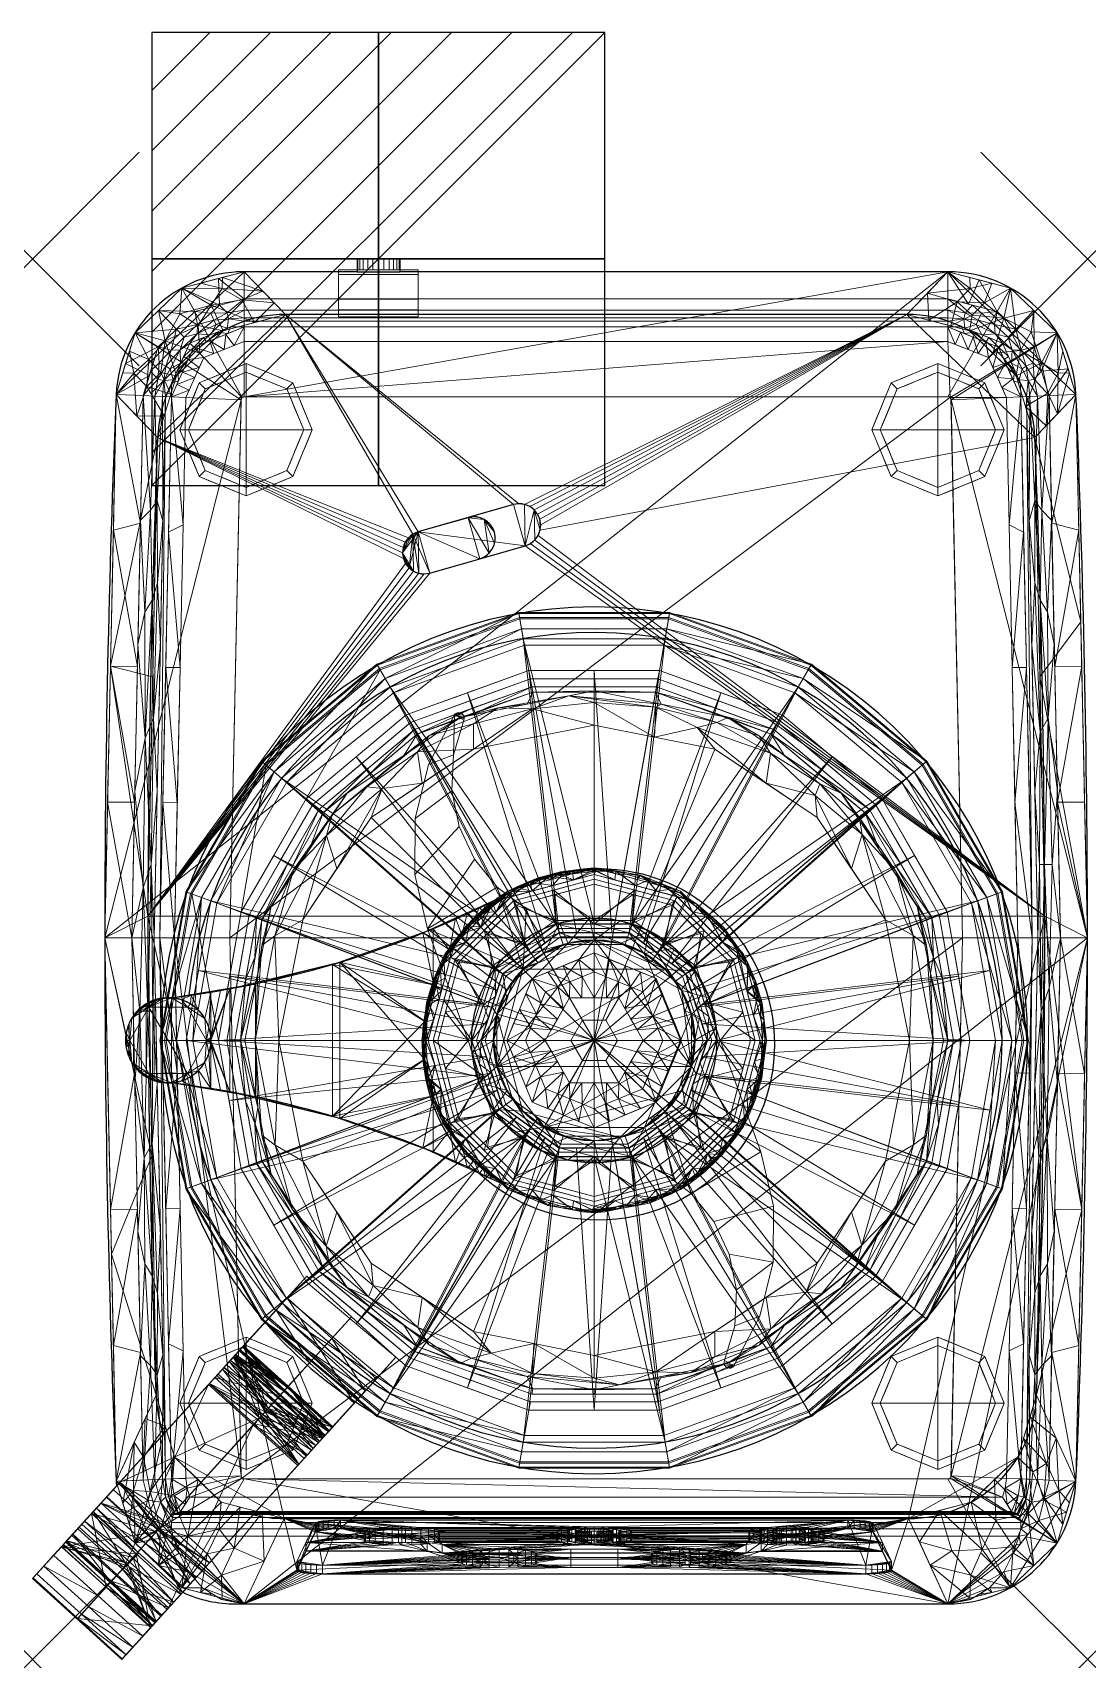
# Model space of a CAD drawing. Header units: centimetres. Extents: x 0 to 247, y -328 to 53.
import ezdxf

# ---------------------------------------------------------------- set-up
doc = ezdxf.new("R2010")
doc.units = ezdxf.units.CM
doc.header["$PDMODE"] = 3
doc.header["$PDSIZE"] = 25
for name, color, linetype in [('IQ_200_2D', 1, 'Continuous'), ('IQ_200_3D', 1, 'Continuous'), ('IQ_204_2D', 7, 'Continuous'), ('IQ_BLACK_3D', 250, 'Continuous'), ('IQ_CON_electricity_INT', 6, 'Continuous'), ('IQ_GLASS_3D', 131, 'Continuous'), ('IQ_GREEN_3D', 3, 'Continuous'), ('IQ_RED_3D', 1, 'Continuous'), ('IQ_WHITE_3D', 7, 'Continuous')]:
    doc.layers.add(name, color=color, linetype=linetype)
doc.layers.add('IQ_INS_3D', color=3, linetype='Continuous', plot=False)

# ---------------------------------------------------------------- blocks, each defined once
blk = doc.blocks.new('*X7')
at = {"color": 0}
for p, q in [((286.774344, 2204.447934), (296.618251, 2214.291842)), ((286.774344, 2205.862148), (295.204037, 2214.291842)), ((286.774344, 2207.276361), (293.789824, 2214.291842)), ((286.774344, 2208.690575), (292.37561, 2214.291842)), ((286.774344, 2210.104788), (290.961397, 2214.291842)), ((286.774344, 2211.519002), (289.547183, 2214.291842)), ((286.774344, 2212.933216), (288.13297, 2214.291842))]:
    blk.add_line(p, q, dxfattribs=at)
blk = doc.blocks.new('ELECTRICITY')
for p, q in [((2.121, 2.121), (-2.121, 2.121)), ((-2.121, 2.121), (-2.121, -2.121)), ((-2.121, -2.121), (2.121, 2.121)), ((2.121, -2.121), (2.121, 2.121)), ((-2.121, -2.121), (2.121, -2.121))]:
    blk.add_line(p, q)
at = {"extrusion": (-1, 0, 0)}
for p, q in [((0, -2.121, 2.121), (0, 2.121, 2.121)), ((0, 2.121, -2.121), (0, -2.121, -2.121)), ((0, 2.121, 2.121), (0, 2.121, -2.121)), ((0, 2.121, -2.121), (0, -2.121, 2.121)), ((0, -2.121, -2.121), (0, -2.121, 2.121))]:
    blk.add_line(p, q, dxfattribs=at)
at = {"extrusion": (0, -1, 0)}
for p, q in [((2.121, 0, 2.121), (-2.121, 0, 2.121)), ((-2.121, 0, -2.121), (2.121, 0, -2.121)), ((-2.121, 0, 2.121), (-2.121, 0, -2.121)), ((-2.121, 0, -2.121), (2.121, 0, 2.121)), ((2.121, 0, -2.121), (2.121, 0, 2.121))]:
    blk.add_line(p, q, dxfattribs=at)
at = {"xscale": 0.4000000000000909, "yscale": 0.4000000000000909, "zscale": 0.4000000000000909}
blk.add_blockref('*X7', (-116.831, -883.595), dxfattribs=at)
at = {"extrusion": (-1, 0, 0), "xscale": 0.3999999999999773, "yscale": 0.3999999999999773, "zscale": 0.3999999999999773}
blk.add_blockref('*X7', (-116.831, -883.595), dxfattribs=at)
at = {"extrusion": (0, -1, 0), "xscale": 0.4000000000000909, "yscale": 0.4000000000000909, "zscale": 0.4000000000000909}
blk.add_blockref('*X7', (-116.831, -883.595), dxfattribs=at)

msp = doc.modelspace()

# ---------------------------------------------------------------- linework, layer by layer
at = {"layer": 'IQ_200_2D'}
for p, q in [((75.99, -3), (47.66, -3)), ((75.99, 0), (75.99, -3)), ((75.99, 0), (85.99, 0)), ((85.99, 0), (85.99, -3)), ((214.34, -3), (85.99, -3)), ((0, -309.06), (19.66, -287.38)), ((0, -309.06), (20.89, -328)), ((20.89, -328), (35.16, -312.27)), ((47.66, -315), (214.34, -315))]:
    msp.add_line(p, q, dxfattribs=at)
for centre, radius, start, end in [((49.56, -33), 30, 90, 177.5809), ((214.34, -33), 30, 2.4191, 90), ((3032.12, -159), 3015.22, 177.58094, 182.41906), ((-2768.22, -159), 3015.22, 357.58094, 2.41906), ((49.56, -285), 30, 182.4191, 184.5461), ((214.34, -285), 30, 270, 357.5809), ((47.66, -285), 30, 245.3657, 270)]:
    msp.add_arc(centre, radius, start, end, dxfattribs=at)
at = {"layer": 'IQ_204_2D'}
for p, q in [((75.99, -3), (85.99, -3)), ((204.74, -13), (59.26, -13)), ((112.6, -57.54), (90.26, -63.94)), ((93.02, -73.56), (115.36, -67.15)), ((54.43, -249.04), (19.66, -287.38)), ((10.44, -318.53), (64.34, -259.09)), ((35.16, -312.27), (75.58, -267.69)), ((58.89, -295), (205.11, -295)), ((66.15, -298.08), (64, -302.62)), ((190.86, -297.34), (72.14, -297.34)), ((199, -302.62), (196.85, -298.08)), ((64, -302.62), (61.89, -307.07)), ((92.41, -302.62), (64, -302.62)), ((95.94, -303.09), (92.41, -302.62)), ((167.06, -303.09), (95.94, -303.09)), ((170.59, -302.62), (167.06, -303.09)), ((199, -302.62), (170.59, -302.62)), ((170.59, -302.62), (199, -302.62)), ((201.11, -307.07), (199, -302.62)), ((61.88, -306.97), (61.88, -307.12)), ((67.88, -307.91), (195.12, -307.91)), ((201.12, -307.12), (201.12, -306.97))]:
    msp.add_line(p, q, dxfattribs=at)
for centre, radius in [((132.52, -183.92), 41.18), ((131.5, -183), 28.69), ((131.5, -183), 23.57)]:
    msp.add_circle(centre, radius, dxfattribs=at)
for centre, radius, start, end in [((59.26, -43), 30, 90, 177.7655), ((204.74, -43), 30, 2.2345, 90), ((3032.22, -159), 3005.22, 177.76554, 180.28954), ((-2768.22, -159), 3005.22, 357.95825, 2.23446), ((103.34, -65.39), 5, 286, 106), ((113.98, -62.34), 5, 286, 106), ((91.64, -68.75), 5, 106, 286), ((131.5, -183), 101.49, 0, 174.391), ((131.5, -183), 95.52, 186.3115, 173.6885), ((4.5, 57.42), 232.14, 276.9287, 297.1985), ((31.76, -183), 10, 85.7592, 274.2408), ((31.76, -183), 10, 274.2244, 85.7756), ((131.5, -183), 101.49, 185.609, 0), ((3032.22, -159), 3005.22, 180.62704, 182.04175), ((4.5, -423.42), 232.14, 64.5915, 83.0713), ((58.89, -265), 30, 182.0417, 199.9203), ((205.11, -265), 30, 270, 357.9583), ((58.89, -265), 30, 255.9907, 270)]:
    msp.add_arc(centre, radius, start, end, dxfattribs=at)
for centre, major_axis, start_param, end_param in [((72.14, -298.13), (-6, 0), 4.712389, 6.221381), ((190.86, -298.13), (6, 0), 0.061804, 1.570796), ((67.88, -307.12), (6, 0), 3.079789, 3.141593), ((67.88, -307.12), (6, 0), 3.313017, 4.712389), ((195.12, -307.12), (-6, 0), 1.570796, 2.970168), ((195.12, -307.12), (-6, 0), 3.141593, 3.203397)]:
    msp.add_ellipse(centre, major_axis=major_axis, ratio=0.130733, start_param=start_param, end_param=end_param, dxfattribs=at)
at = {"layer": 'IQ_INS_3D'}
for p in [(0, 0), (247, 0), (0, -328), (247, -328)]:
    msp.add_point(p, dxfattribs=at)

# ---------------------------------------------------------------- block references
at = {"layer": 'IQ_CON_electricity_INT', "xscale": 25, "yscale": 25, "zscale": 25}
msp.add_blockref('ELECTRICITY', (80.99, 0), dxfattribs=at)

# ---------------------------------------------------------------- meshes
at = {"layer": 'IQ_200_3D', "lineweight": 9}
mesh = msp.add_polyface(dxfattribs=at)
corners = [(85.99, 0, 965.64), (85.82, 0, 964.35), (85.32, 0, 963.14), (84.52, 0, 962.1), (83.49, 0, 961.31), (82.28, 0, 960.81), (80.99, 0, 960.64), (79.69, 0, 960.81), (78.49, 0, 961.31), (77.45, 0, 962.1), (76.66, 0, 963.14), (76.16, 0, 964.35), (75.99, 0, 965.64), (76.16, 0, 966.93), (76.66, 0, 968.14), (77.45, 0, 969.18), (78.49, 0, 969.97), (79.69, 0, 970.47), (80.99, 0, 970.64), (82.28, 0, 970.47), (83.49, 0, 969.97), (84.52, 0, 969.18), (85.32, 0, 968.14), (85.82, 0, 966.93)]
mesh.append_faces([[corners[k] for k in face] for face in [(2, 7, 23, 1)]], dxfattribs={"vtx0": -1, "vtx1": -1, "vtx2": -1})
mesh.append_faces([[corners[k] for k in face] for face in [(7, 10, 22, 23), (22, 15, 18, 19)]], dxfattribs={"vtx0": -1, "vtx1": -1, "vtx3": -1})
mesh.append_faces([[corners[k] for k in face] for face in [(10, 14, 15, 22)]], dxfattribs={"vtx0": -1, "vtx2": -1, "vtx3": -1})
mesh.append_faces([[corners[k] for k in face] for face in [(17, 18, 15, 16), (0, 1, 23)]], dxfattribs={"vtx1": -1})
mesh.append_faces([[corners[k] for k in face] for face in [(3, 4, 5, 2), (12, 13, 14)]], dxfattribs={"vtx2": -1})
mesh.append_faces([[corners[k] for k in face] for face in [(10, 11, 12, 14), (5, 6, 7, 2)]], dxfattribs={"vtx2": -1, "vtx3": -1})
mesh.append_faces([[corners[k] for k in face] for face in [(7, 8, 9, 10), (19, 20, 21, 22)]], dxfattribs={"vtx3": -1})
mesh = msp.add_polyface(dxfattribs=at)
corners = [(75.99, 0, 965.64), (76.16, 0, 964.35), (76.66, 0, 963.14), (77.45, 0, 962.1), (78.49, 0, 961.31), (79.69, 0, 960.81), (80.99, 0, 960.64), (82.28, 0, 960.81), (83.49, 0, 961.31), (84.52, 0, 962.1), (85.32, 0, 963.14), (85.82, 0, 964.35), (85.99, 0, 965.64), (85.99, -2.56, 965.64), (85.82, -2.56, 964.35), (85.32, -2.56, 963.14), (84.52, -2.56, 962.1), (83.49, -2.56, 961.31), (82.28, -2.56, 960.81), (80.99, -2.56, 960.64), (79.69, -2.56, 960.81), (78.49, -2.56, 961.31), (77.45, -2.56, 962.1), (76.66, -2.56, 963.14), (76.16, -2.56, 964.35), (75.99, -2.56, 965.64)]
mesh.append_faces([[corners[k] for k in face] for face in [(13, 14, 11, 12), (0, 1, 24, 25)]], dxfattribs={"vtx1": -1})
mesh.append_faces([[corners[k] for k in face] for face in [(14, 15, 10, 11), (16, 17, 8, 9), (15, 16, 9, 10), (17, 18, 7, 8), (6, 7, 18, 19), (19, 20, 5, 6), (20, 21, 4, 5), (22, 23, 2, 3), (21, 22, 3, 4), (23, 24, 1, 2)]], dxfattribs={"vtx1": -1, "vtx3": -1})
mesh = msp.add_polyface(dxfattribs=at)
corners = [(85.99, 0, 965.64), (85.82, 0, 966.93), (85.32, 0, 968.14), (84.52, 0, 969.18), (83.49, 0, 969.97), (82.28, 0, 970.47), (80.99, 0, 970.64), (79.69, 0, 970.47), (78.49, 0, 969.97), (77.45, 0, 969.18), (76.66, 0, 968.14), (76.16, 0, 966.93), (75.99, 0, 965.64), (75.99, -2.56, 965.64), (76.16, -2.56, 966.93), (76.66, -2.56, 968.14), (77.45, -2.56, 969.18), (78.49, -2.56, 969.97), (79.69, -2.56, 970.47), (80.99, -2.56, 970.64), (82.28, -2.56, 970.47), (83.49, -2.56, 969.97), (84.52, -2.56, 969.18), (85.32, -2.56, 968.14), (85.82, -2.56, 966.93), (85.99, -2.56, 965.64)]
mesh.append_faces([[corners[k] for k in face] for face in [(13, 14, 11, 12), (0, 1, 24, 25)]], dxfattribs={"vtx1": -1})
mesh.append_faces([[corners[k] for k in face] for face in [(14, 15, 10, 11), (16, 17, 8, 9), (15, 16, 9, 10), (17, 18, 7, 8), (6, 7, 18, 19), (19, 20, 5, 6), (20, 21, 4, 5), (22, 23, 2, 3), (21, 22, 3, 4), (23, 24, 1, 2)]], dxfattribs={"vtx1": -1, "vtx3": -1})
mesh = msp.add_polyface(dxfattribs=at)
corners = [(244.31, -31.73, 965.33), (239.89, -17.27, 965.33), (228.97, -6.81, 965.33), (214.34, -3, 965.33), (49.56, -3, 965.33), (34.93, -6.81, 965.33), (24.02, -17.27, 965.33), (19.59, -31.73, 965.33), (16.9, -159, 965.33), (19.59, -286.27, 965.33), (24.02, -300.73, 965.33), (34.93, -311.19, 965.33), (49.56, -315, 965.33), (214.34, -315, 965.33), (228.97, -311.19, 965.33), (239.89, -300.73, 965.33), (244.31, -286.27, 965.33), (247, -159, 965.33), (214.34, -32.27, 965.33), (214.84, -32.48, 965.33), (215.07, -32.97, 965.33), (217.73, -159, 965.33), (215.07, -285.03, 965.33), (214.84, -285.52, 965.33), (214.34, -285.73, 965.33), (49.56, -285.73, 965.33), (49.06, -285.52, 965.33), (48.84, -285.03, 965.33), (46.18, -159, 965.33), (48.84, -32.97, 965.33), (49.06, -32.48, 965.33), (49.56, -32.27, 965.33)]
mesh.append_faces([[corners[k] for k in face] for face in [(20, 1, 19), (29, 8, 28)]], dxfattribs={"vtx0": -1, "vtx1": -1})
mesh.append_faces([[corners[k] for k in face] for face in [(15, 22, 23), (19, 1, 2, 18), (18, 2, 3, 31), (11, 25, 26, 10), (10, 26, 27, 9), (5, 30, 31, 4), (6, 29, 30, 5)]], dxfattribs={"vtx0": -1, "vtx2": -1})
mesh.append_faces([[corners[k] for k in face] for face in [(22, 15, 16, 17), (29, 6, 7, 8)]], dxfattribs={"vtx0": -1, "vtx3": -1})
mesh.append_faces([[corners[k] for k in face] for face in [(21, 22, 17), (0, 1, 20, 17), (20, 21, 17), (12, 13, 25, 11), (3, 4, 31)]], dxfattribs={"vtx1": -1, "vtx2": -1})
mesh.append_faces([[corners[k] for k in face] for face in [(14, 15, 23, 24), (13, 14, 24, 25), (8, 9, 27, 28)]], dxfattribs={"vtx1": -1, "vtx3": -1})
mesh = msp.add_polyface(dxfattribs=at)
corners = [(19.59, -286.27, 965.33), (16.9, -159, 965.33), (19.59, -31.73, 965.33), (24.02, -17.27, 965.33), (34.93, -6.81, 965.33), (49.56, -3, 965.33), (214.34, -3, 965.33), (228.97, -6.81, 965.33), (239.89, -17.27, 965.33), (244.31, -31.73, 965.33), (247, -159, 965.33), (244.31, -286.27, 965.33), (239.89, -300.73, 965.33), (228.97, -311.19, 965.33), (214.34, -315, 965.33), (49.56, -315, 965.33), (34.93, -311.19, 965.33), (24.02, -300.73, 965.33)]
mesh.append_faces([[corners[k] for k in face] for face in [(10, 1, 6, 9)]], dxfattribs={"vtx0": -1, "vtx1": -1, "vtx2": -1})
mesh.append_faces([[corners[k] for k in face] for face in [(14, 10, 11, 13), (10, 14, 15)]], dxfattribs={"vtx0": -1, "vtx2": -1})
mesh.append_faces([[corners[k] for k in face] for face in [(15, 0, 1, 10)]], dxfattribs={"vtx0": -1, "vtx2": -1, "vtx3": -1})
mesh.append_faces([[corners[k] for k in face] for face in [(12, 13, 11), (17, 0, 15, 16)]], dxfattribs={"vtx1": -1})
mesh.append_faces([[corners[k] for k in face] for face in [(1, 2, 5, 6)]], dxfattribs={"vtx1": -1, "vtx3": -1})
mesh.append_faces([[corners[k] for k in face] for face in [(3, 4, 5, 2)]], dxfattribs={"vtx2": -1})
mesh.append_faces([[corners[k] for k in face] for face in [(6, 7, 8, 9)]], dxfattribs={"vtx3": -1})
mesh = msp.add_polyface(dxfattribs=at)
corners = [(49.56, -3, 963.33), (49.56, -9.32, 957.01), (38.01, -12.32, 957.01), (29.39, -20.59, 957.01), (25.9, -32, 957.01), (19.59, -31.73, 963.33), (24.02, -17.27, 963.33), (34.93, -6.81, 963.33), (27.35, -27.28, 957.01), (21.8, -24.5, 963.33), (33.7, -16.45, 957.01), (29.47, -12.04, 963.33), (43.52, -4.58, 963.33), (43.79, -10.82, 957.01)]
mesh.append_faces([[corners[k] for k in face] for face in [(5, 8, 4)]], dxfattribs={"vtx0": -1})
mesh.append_faces([[corners[k] for k in face] for face in [(3, 9, 6), (8, 5, 9), (2, 11, 7), (7, 13, 2), (13, 7, 12), (11, 2, 10), (12, 1, 13), (10, 6, 11)]], dxfattribs={"vtx0": -1, "vtx2": -1})
mesh.append_faces([[corners[k] for k in face] for face in [(10, 3, 6), (3, 8, 9)]], dxfattribs={"vtx1": -1, "vtx2": -1})
mesh.append_faces([[corners[k] for k in face] for face in [(12, 0, 1)]], dxfattribs={"vtx2": -1})
mesh = msp.add_polyface(dxfattribs=at)
corners = [(49.56, -3, 965.33), (49.56, -3, 963.33), (34.93, -6.81, 963.33), (24.02, -17.27, 963.33), (19.59, -31.73, 963.33), (19.59, -31.73, 965.33), (24.02, -17.27, 965.33), (34.93, -6.81, 965.33), (21.32, -26.08, 965.33), (21.8, -24.5, 963.33), (29.47, -12.04, 963.33), (29.47, -12.04, 965.33), (43.84, -4.49, 963.33), (42.25, -4.91, 965.33)]
mesh.append_faces([[corners[k] for k in face] for face in [(9, 6, 3), (6, 9, 8), (2, 13, 12), (13, 2, 7)]], dxfattribs={"vtx0": -1, "vtx1": -1})
mesh.append_faces([[corners[k] for k in face] for face in [(8, 9, 4), (7, 2, 10), (12, 13, 0)]], dxfattribs={"vtx0": -1, "vtx2": -1})
mesh.append_faces([[corners[k] for k in face] for face in [(6, 11, 3)]], dxfattribs={"vtx1": -1, "vtx2": -1})
mesh.append_faces([[corners[k] for k in face] for face in [(10, 3, 11, 7)]], dxfattribs={"vtx1": -1, "vtx3": -1})
mesh.append_faces([[corners[k] for k in face] for face in [(4, 5, 8), (0, 1, 12)]], dxfattribs={"vtx2": -1})
mesh = msp.add_polyface(dxfattribs=at)
corners = [(29.29, -41.83, 1117), (33.68, -27.33, 1117), (44.6, -16.83, 1117), (59.26, -13, 1117), (49.56, -3, 965.33), (34.93, -6.81, 965.33), (24.02, -17.27, 965.33), (19.59, -31.73, 965.33), (53.94, -7.51, 1033.73), (39.31, -5.67, 965.33), (41.81, -10.78, 1041.16), (29.47, -12.04, 965.33), (31.05, -19.18, 1041.16), (24.44, -36.78, 1041.16), (32.37, -31.67, 1117), (22.69, -21.6, 965.33), (51.93, -14.91, 1117), (56.6, -10.26, 1075.37), (48.97, -9.55, 1054.55), (44.44, -4.34, 965.33), (44.38, -6.92, 1008.49), (39.14, -22.08, 1117), (34.49, -12.85, 1018.36), (38.78, -15.6, 1070.8), (30.83, -36.75, 1117), (26.79, -29.89, 1056.23), (21.14, -26.67, 965.33), (23.74, -26.71, 1008.39), (27.26, -23.53, 1032.31), (30.01, -26.56, 1076.39)]
mesh.append_faces([[corners[k] for k in face] for face in [(8, 18, 17), (6, 12, 11), (14, 25, 24), (13, 27, 7), (15, 28, 6)]], dxfattribs={"vtx0": -1, "vtx1": -1})
mesh.append_faces([[corners[k] for k in face] for face in [(18, 16, 17), (22, 11, 12), (12, 28, 29), (18, 20, 10), (23, 2, 10), (22, 23, 10), (5, 10, 20), (28, 15, 27), (19, 20, 8), (16, 18, 10), (8, 20, 18), (23, 12, 21), (5, 22, 10), (12, 23, 22), (13, 24, 25), (27, 13, 25), (28, 27, 25), (29, 28, 25), (6, 28, 12), (14, 29, 25), (12, 29, 1)]], dxfattribs={"vtx0": -1, "vtx1": -1, "vtx2": -1})
mesh.append_faces([[corners[k] for k in face] for face in [(10, 2, 16), (29, 14, 1), (20, 19, 9), (20, 9, 5), (12, 1, 21), (27, 26, 7)]], dxfattribs={"vtx0": -1, "vtx2": -1})
mesh.append_faces([[corners[k] for k in face] for face in [(15, 26, 27), (5, 11, 22), (21, 2, 23)]], dxfattribs={"vtx1": -1, "vtx2": -1})
mesh.append_faces([[corners[k] for k in face] for face in [(8, 4, 19), (16, 3, 17), (13, 0, 24)]], dxfattribs={"vtx2": -1})
mesh = msp.add_polyface(dxfattribs=at)
corners = [(214.34, -9.32, 957.01), (49.56, -9.32, 957.01), (49.56, -3, 963.33), (214.34, -3, 963.33)]
mesh.append_faces([[corners[k] for k in face] for face in [(0, 1, 2, 3)]])
mesh = msp.add_polyface(dxfattribs=at)
corners = [(214.34, -3, 963.33), (49.56, -3, 963.33), (49.56, -3, 965.33), (214.34, -3, 965.33)]
mesh.append_faces([[corners[k] for k in face] for face in [(0, 1, 2, 3)]])
mesh = msp.add_polyface(dxfattribs=at)
corners = [(204.74, -13, 1117), (214.34, -3, 965.33), (49.56, -3, 965.33), (59.26, -13, 1117)]
mesh.append_faces([[corners[k] for k in face] for face in [(0, 1, 2, 3)]])
mesh = msp.add_polyface(dxfattribs=at)
corners = [(71.65, -3.63, 974.28), (71.65, -2.56, 974.28), (71.65, -2.56, 956.52), (71.65, -13.57, 950.16), (71.65, -11.9, 953.77), (71.65, -9.44, 956.89), (71.65, -3, 963.33), (71.65, -3, 965.33)]
mesh.append_faces([[corners[k] for k in face] for face in [(7, 1, 2, 6)]], dxfattribs={"vtx0": -1, "vtx2": -1})
mesh.append_faces([[corners[k] for k in face] for face in [(3, 4, 2), (0, 1, 7)]], dxfattribs={"vtx1": -1})
mesh.append_faces([[corners[k] for k in face] for face in [(5, 6, 2, 4)]], dxfattribs={"vtx1": -1, "vtx2": -1})
mesh = msp.add_polyface(dxfattribs=at)
corners = [(90.32, -13.57, 950.16), (71.65, -13.57, 950.16), (71.65, -2.56, 956.52), (90.32, -2.56, 956.52)]
mesh.append_faces([[corners[k] for k in face] for face in [(0, 1, 2, 3)]])
mesh = msp.add_polyface(dxfattribs=at)
corners = [(90.32, -2.56, 956.52), (71.65, -2.56, 956.52), (71.65, -2.56, 974.28), (90.32, -2.56, 974.28)]
mesh.append_faces([[corners[k] for k in face] for face in [(0, 1, 2, 3)]])
mesh = msp.add_polyface(dxfattribs=at)
corners = [(90.32, -2.56, 974.28), (71.65, -2.56, 974.28), (71.65, -3.63, 974.28), (90.32, -3.63, 974.28)]
mesh.append_faces([[corners[k] for k in face] for face in [(0, 1, 2, 3)]])
mesh = msp.add_polyface(dxfattribs=at)
corners = [(90.32, -3.63, 974.28), (71.65, -3.63, 974.28), (71.65, -3, 965.33), (90.32, -3, 965.33)]
mesh.append_faces([[corners[k] for k in face] for face in [(0, 1, 2, 3)]])
mesh = msp.add_polyface(dxfattribs=at)
corners = [(90.32, -3, 965.33), (71.65, -3, 965.33), (71.65, -3, 963.33), (90.32, -3, 963.33)]
mesh.append_faces([[corners[k] for k in face] for face in [(0, 1, 2, 3)]])
mesh = msp.add_polyface(dxfattribs=at)
corners = [(90.32, -3, 963.33), (71.65, -3, 963.33), (71.65, -9.44, 956.89), (90.32, -9.44, 956.89)]
mesh.append_faces([[corners[k] for k in face] for face in [(0, 1, 2, 3)]])
mesh = msp.add_polyface(dxfattribs=at)
corners = [(85.99, -2.56, 965.64), (85.82, -2.56, 966.93), (85.32, -2.56, 968.14), (84.52, -2.56, 969.18), (83.49, -2.56, 969.97), (82.28, -2.56, 970.47), (80.99, -2.56, 970.64), (79.69, -2.56, 970.47), (78.49, -2.56, 969.97), (77.45, -2.56, 969.18), (76.66, -2.56, 968.14), (76.16, -2.56, 966.93), (75.99, -2.56, 965.64), (76.16, -2.56, 964.35), (76.66, -2.56, 963.14), (77.45, -2.56, 962.1), (78.49, -2.56, 961.31), (79.69, -2.56, 960.81), (80.99, -2.56, 960.64), (82.28, -2.56, 960.81), (83.49, -2.56, 961.31), (84.52, -2.56, 962.1), (85.32, -2.56, 963.14), (85.82, -2.56, 964.35)]
mesh.append_faces([[corners[k] for k in face] for face in [(9, 6, 7, 8)]], dxfattribs={"vtx0": -1})
mesh.append_faces([[corners[k] for k in face] for face in [(6, 2, 5)]], dxfattribs={"vtx0": -1, "vtx1": -1})
mesh.append_faces([[corners[k] for k in face] for face in [(9, 14, 2, 6), (22, 1, 17, 19)]], dxfattribs={"vtx0": -1, "vtx1": -1, "vtx2": -1, "vtx3": -1})
mesh.append_faces([[corners[k] for k in face] for face in [(14, 9, 10, 12), (17, 1, 2, 14)]], dxfattribs={"vtx0": -1, "vtx2": -1, "vtx3": -1})
mesh.append_faces([[corners[k] for k in face] for face in [(21, 22, 19, 20)]], dxfattribs={"vtx1": -1})
mesh.append_faces([[corners[k] for k in face] for face in [(3, 4, 5, 2), (23, 0, 1, 22), (10, 11, 12), (12, 13, 14), (15, 16, 17, 14), (17, 18, 19)]], dxfattribs={"vtx2": -1})
mesh = msp.add_polyface(dxfattribs=at)
corners = [(90.32, -3.63, 974.28), (90.32, -3, 965.33), (90.32, -3, 963.33), (90.32, -9.44, 956.89), (90.32, -11.9, 953.77), (90.32, -13.57, 950.16), (90.32, -2.56, 956.52), (90.32, -2.56, 974.28)]
mesh.append_faces([[corners[k] for k in face] for face in [(6, 2, 3, 4)]], dxfattribs={"vtx0": -1, "vtx3": -1})
mesh.append_faces([[corners[k] for k in face] for face in [(6, 7, 1, 2)]], dxfattribs={"vtx1": -1, "vtx3": -1})
mesh.append_faces([[corners[k] for k in face] for face in [(7, 0, 1), (4, 5, 6)]], dxfattribs={"vtx2": -1})
mesh = msp.add_polyface(dxfattribs=at)
corners = [(204.74, -13, 1117), (219.4, -16.83, 1117), (230.32, -27.33, 1117), (234.71, -41.83, 1117), (244.31, -31.73, 965.33), (239.89, -17.27, 965.33), (228.97, -6.81, 965.33), (214.34, -3, 965.33), (239.98, -36.29, 1033.73), (241.21, -21.6, 965.33), (236.23, -24.3, 1041.16), (234.43, -12.04, 965.33), (227.4, -13.89, 1041.16), (209.54, -8, 1041.16), (215.01, -15.68, 1117), (224.59, -5.67, 965.33), (232.52, -34.58, 1117), (237.35, -39.06, 1075.37), (237.75, -31.41, 1054.55), (242.76, -26.67, 965.33), (240.18, -26.71, 1008.48), (224.86, -22.08, 1117), (233.85, -17.08, 1018.37), (231.29, -21.47, 1070.8), (209.87, -14.34, 1117), (216.53, -10.06, 1056.22), (219.47, -4.34, 965.33), (219.56, -6.91, 1008.39), (222.89, -10.28, 1032.31), (219.99, -13.14, 1076.39)]
mesh.append_faces([[corners[k] for k in face] for face in [(8, 18, 17), (6, 12, 11), (14, 25, 24), (13, 27, 7), (15, 28, 6)]], dxfattribs={"vtx0": -1, "vtx1": -1})
mesh.append_faces([[corners[k] for k in face] for face in [(18, 16, 17), (22, 11, 12), (12, 28, 29), (18, 20, 10), (23, 2, 10), (22, 23, 10), (5, 10, 20), (28, 15, 27), (19, 20, 8), (16, 18, 10), (8, 20, 18), (23, 12, 21), (5, 22, 10), (12, 23, 22), (13, 24, 25), (27, 13, 25), (28, 27, 25), (29, 28, 25), (6, 28, 12), (14, 29, 25), (12, 29, 1)]], dxfattribs={"vtx0": -1, "vtx1": -1, "vtx2": -1})
mesh.append_faces([[corners[k] for k in face] for face in [(10, 2, 16), (29, 14, 1), (20, 19, 9), (20, 9, 5), (12, 1, 21), (27, 26, 7)]], dxfattribs={"vtx0": -1, "vtx2": -1})
mesh.append_faces([[corners[k] for k in face] for face in [(15, 26, 27), (5, 11, 22), (21, 2, 23)]], dxfattribs={"vtx1": -1, "vtx2": -1})
mesh.append_faces([[corners[k] for k in face] for face in [(8, 4, 19), (16, 3, 17), (13, 0, 24)]], dxfattribs={"vtx2": -1})
mesh = msp.add_polyface(dxfattribs=at)
corners = [(238, -32, 957.01), (234.51, -20.59, 957.01), (225.89, -12.32, 957.01), (214.34, -9.32, 957.01), (214.34, -3, 963.33), (228.97, -6.81, 963.33), (239.89, -17.27, 963.33), (244.31, -31.73, 963.33), (219.11, -10.56, 957.01), (221.66, -4.91, 963.33), (230.2, -16.45, 957.01), (234.43, -12.04, 963.33), (242.48, -25.76, 963.33), (236.26, -26.29, 957.01)]
mesh.append_faces([[corners[k] for k in face] for face in [(4, 8, 3)]], dxfattribs={"vtx0": -1})
mesh.append_faces([[corners[k] for k in face] for face in [(2, 9, 5), (8, 4, 9), (1, 11, 6), (6, 13, 1), (13, 6, 12), (11, 1, 10), (12, 0, 13), (10, 5, 11)]], dxfattribs={"vtx0": -1, "vtx2": -1})
mesh.append_faces([[corners[k] for k in face] for face in [(10, 2, 5), (2, 8, 9)]], dxfattribs={"vtx1": -1, "vtx2": -1})
mesh.append_faces([[corners[k] for k in face] for face in [(12, 7, 0)]], dxfattribs={"vtx2": -1})
mesh = msp.add_polyface(dxfattribs=at)
corners = [(244.31, -31.73, 963.33), (239.89, -17.27, 963.33), (228.97, -6.81, 963.33), (214.34, -3, 963.33), (214.34, -3, 965.33), (228.97, -6.81, 965.33), (239.89, -17.27, 965.33), (244.31, -31.73, 965.33), (220.06, -4.49, 965.33), (221.66, -4.91, 963.33), (234.43, -12.04, 963.33), (234.43, -12.04, 965.33), (242.58, -26.08, 963.33), (242.1, -24.5, 965.33)]
mesh.append_faces([[corners[k] for k in face] for face in [(9, 5, 2), (5, 9, 8), (1, 13, 12), (13, 1, 6)]], dxfattribs={"vtx0": -1, "vtx1": -1})
mesh.append_faces([[corners[k] for k in face] for face in [(8, 9, 3), (6, 1, 10), (12, 13, 7)]], dxfattribs={"vtx0": -1, "vtx2": -1})
mesh.append_faces([[corners[k] for k in face] for face in [(5, 11, 2)]], dxfattribs={"vtx1": -1, "vtx2": -1})
mesh.append_faces([[corners[k] for k in face] for face in [(10, 2, 11, 6)]], dxfattribs={"vtx1": -1, "vtx3": -1})
mesh.append_faces([[corners[k] for k in face] for face in [(3, 4, 8), (7, 0, 12)]], dxfattribs={"vtx2": -1})
mesh = msp.add_polyface(dxfattribs=at)
corners = [(49.56, -9.32, 957.01), (49.56, -12.02, 953.55), (49.56, -13.81, 949.53), (49.56, -14.58, 945.2), (36.81, -19.7, 945.2), (31.16, -32.22, 945.2), (30.39, -32.19, 949.53), (28.61, -32.11, 953.55), (25.9, -32, 957.01), (29.39, -20.59, 957.01), (38.01, -12.32, 957.01), (34.68, -24.43, 945.2), (41.63, -17.76, 945.2), (31.22, -25.13, 951.59), (42.47, -14.34, 951.59), (27.65, -26.29, 957.01), (43.79, -10.82, 957.01), (32.92, -28.33, 945.2), (45.6, -16.17, 945.2), (35.47, -18.3, 952.45), (38.52, -17.52, 948.93), (34.57, -21.31, 948.93), (32.22, -25.69, 948.13), (30.76, -28.49, 949.99), (29.37, -28.12, 953.21), (29.62, -24.3, 954.74), (32.42, -21.35, 953.13), (43, -15.36, 948.13), (45.85, -14.03, 949.99), (45.54, -12.62, 953.21), (41.72, -12.71, 954.74), (38.64, -15.38, 953.13), (33.7, -16.45, 957.01)]
mesh.append_faces([[corners[k] for k in face] for face in [(15, 24, 8), (17, 22, 11), (12, 27, 18), (11, 21, 4), (1, 29, 0), (7, 23, 6), (8, 24, 7), (0, 29, 16)]], dxfattribs={"vtx0": -1, "vtx1": -1})
mesh.append_faces([[corners[k] for k in face] for face in [(22, 23, 13), (21, 19, 20), (24, 23, 7), (30, 16, 29), (1, 28, 29), (27, 28, 18), (24, 13, 23), (4, 21, 20), (31, 10, 30), (26, 13, 25), (13, 24, 25), (31, 20, 19), (27, 20, 14), (22, 21, 11), (26, 21, 13), (21, 22, 13), (17, 23, 22), (25, 24, 15), (9, 26, 25), (21, 26, 19), (20, 27, 12), (28, 27, 14), (28, 14, 29), (30, 29, 14), (31, 30, 14), (20, 31, 14), (19, 32, 31), (26, 32, 19)]], dxfattribs={"vtx0": -1, "vtx1": -1, "vtx2": -1})
mesh.append_faces([[corners[k] for k in face] for face in [(20, 12, 4), (28, 2, 3)]], dxfattribs={"vtx0": -1, "vtx2": -1})
mesh.append_faces([[corners[k] for k in face] for face in [(1, 2, 28), (9, 32, 26), (3, 18, 28), (5, 6, 23), (17, 5, 23), (15, 9, 25), (32, 10, 31), (10, 16, 30)]], dxfattribs={"vtx1": -1, "vtx2": -1})
mesh = msp.add_polyface(dxfattribs=at)
corners = [(214.34, -9.32, 957.01), (214.34, -12.02, 953.55), (214.34, -13.81, 949.53), (214.34, -14.58, 945.2), (49.56, -14.58, 945.2), (49.56, -13.81, 949.53), (49.56, -12.02, 953.55), (49.56, -9.32, 957.01)]
mesh.append_faces([[corners[k] for k in face] for face in [(4, 5, 2, 3)]], dxfattribs={"vtx1": -1})
mesh.append_faces([[corners[k] for k in face] for face in [(5, 6, 1, 2)]], dxfattribs={"vtx1": -1, "vtx3": -1})
mesh.append_faces([[corners[k] for k in face] for face in [(6, 7, 0, 1)]], dxfattribs={"vtx3": -1})
mesh = msp.add_polyface(dxfattribs=at)
corners = [(90.32, -13.57, 950.16), (90.32, -11.9, 953.77), (90.32, -9.44, 956.89), (71.65, -9.44, 956.89), (71.65, -11.9, 953.77), (71.65, -13.57, 950.16)]
mesh.append_faces([[corners[k] for k in face] for face in [(1, 2, 3, 4), (4, 5, 0, 1)]], dxfattribs={"vtx3": -1})
mesh = msp.add_polyface(dxfattribs=at)
corners = [(214.34, -9.32, 957.01), (225.89, -12.32, 957.01), (234.51, -20.59, 957.01), (238, -32, 957.01), (235.3, -32.11, 953.55), (233.51, -32.19, 949.53), (232.75, -32.22, 945.2), (227.09, -19.7, 945.2), (214.34, -14.58, 945.2), (214.34, -13.81, 949.53), (214.34, -12.02, 953.55), (222.27, -17.76, 945.2), (229.23, -24.43, 945.2), (221.43, -14.34, 951.59), (232.68, -25.13, 951.59), (220.12, -10.82, 957.01), (236.26, -26.29, 957.01), (218.31, -16.17, 945.2), (230.99, -28.33, 945.2), (228.43, -18.3, 952.45), (229.34, -21.31, 948.93), (225.39, -17.52, 948.93), (220.91, -15.36, 948.13), (218.05, -14.03, 949.99), (218.36, -12.62, 953.21), (222.19, -12.71, 954.74), (225.26, -15.38, 953.13), (231.68, -25.69, 948.13), (233.14, -28.49, 949.99), (234.54, -28.12, 953.21), (234.28, -24.3, 954.74), (231.49, -21.35, 953.13), (230.2, -16.45, 957.01)]
mesh.append_faces([[corners[k] for k in face] for face in [(15, 24, 0), (17, 22, 11), (12, 27, 18), (11, 21, 7), (4, 29, 3), (10, 23, 9), (0, 24, 10), (3, 29, 16)]], dxfattribs={"vtx0": -1, "vtx1": -1})
mesh.append_faces([[corners[k] for k in face] for face in [(22, 23, 13), (21, 19, 20), (24, 23, 10), (30, 16, 29), (4, 28, 29), (27, 28, 18), (24, 13, 23), (7, 21, 20), (31, 2, 30), (26, 13, 25), (13, 24, 25), (31, 20, 19), (27, 20, 14), (22, 21, 11), (26, 21, 13), (21, 22, 13), (17, 23, 22), (25, 24, 15), (1, 26, 25), (21, 26, 19), (20, 27, 12), (28, 27, 14), (28, 14, 29), (30, 29, 14), (31, 30, 14), (20, 31, 14), (19, 32, 31), (26, 32, 19)]], dxfattribs={"vtx0": -1, "vtx1": -1, "vtx2": -1})
mesh.append_faces([[corners[k] for k in face] for face in [(20, 12, 7), (28, 5, 6)]], dxfattribs={"vtx0": -1, "vtx2": -1})
mesh.append_faces([[corners[k] for k in face] for face in [(4, 5, 28), (1, 32, 26), (6, 18, 28), (8, 9, 23), (17, 8, 23), (15, 1, 25), (32, 2, 31), (2, 16, 30)]], dxfattribs={"vtx1": -1, "vtx2": -1})
mesh = msp.add_polyface(dxfattribs=at)
corners = [(28.91, -266.07, 1117), (33.27, -280.61, 1117), (44.2, -291.16, 1117), (58.89, -295, 1117), (205.11, -295, 1117), (219.8, -291.16, 1117), (230.73, -280.61, 1117), (235.09, -266.07, 1117), (237, -153.95, 1117), (234.71, -41.83, 1117), (230.32, -27.33, 1117), (219.4, -16.83, 1117), (204.74, -13, 1117), (59.26, -13, 1117), (44.6, -16.83, 1117), (33.68, -27.33, 1117), (29.29, -41.83, 1117), (27, -153.95, 1117), (90.26, -63.94, 1117), (112.6, -57.54, 1117), (113.89, -57.34, 1117), (115.19, -57.49, 1117), (116.4, -57.97, 1117), (117.45, -58.75, 1117), (118.26, -59.77, 1117), (118.78, -60.96, 1117), (118.98, -62.26, 1117), (118.83, -63.55, 1117), (118.35, -64.77, 1117), (117.57, -65.82, 1117), (116.55, -66.63, 1117), (115.36, -67.15, 1117), (93.02, -73.56, 1117), (91.72, -73.75, 1117), (90.43, -73.6, 1117), (89.21, -73.12, 1117), (88.16, -72.35, 1117), (87.35, -71.32, 1117), (86.83, -70.13, 1117), (86.64, -68.84, 1117), (86.79, -67.54, 1117), (87.26, -66.32, 1117), (88.04, -65.28, 1117), (89.06, -64.46, 1117)]
mesh.append_faces([[corners[k] for k in face] for face in [(3, 1, 2), (6, 4, 5)]], dxfattribs={"vtx0": -1})
mesh.append_faces([[corners[k] for k in face] for face in [(20, 13, 19), (22, 12, 21), (39, 16, 38), (40, 16, 39), (35, 17, 34), (29, 8, 28)]], dxfattribs={"vtx0": -1, "vtx1": -1})
mesh.append_faces([[corners[k] for k in face] for face in [(13, 16, 42, 43), (9, 12, 26, 27)]], dxfattribs={"vtx0": -1, "vtx1": -1, "vtx3": -1})
mesh.append_faces([[corners[k] for k in face] for face in [(13, 20, 21, 12), (16, 40, 41), (12, 22, 23), (9, 27, 28, 8), (17, 35, 36)]], dxfattribs={"vtx0": -1, "vtx2": -1})
mesh.append_faces([[corners[k] for k in face] for face in [(17, 3, 4, 8), (8, 31, 32, 17)]], dxfattribs={"vtx0": -1, "vtx2": -1, "vtx3": -1})
mesh.append_faces([[corners[k] for k in face] for face in [(3, 17, 0, 1)]], dxfattribs={"vtx0": -1, "vtx3": -1})
mesh.append_faces([[corners[k] for k in face] for face in [(15, 16, 13, 14)]], dxfattribs={"vtx1": -1})
mesh.append_faces([[corners[k] for k in face] for face in [(41, 42, 16), (18, 19, 13), (43, 18, 13), (23, 24, 12), (25, 26, 12), (24, 25, 12), (36, 37, 17), (30, 31, 8), (29, 30, 8), (33, 34, 17), (7, 8, 4, 6), (32, 33, 17)]], dxfattribs={"vtx1": -1, "vtx2": -1})
mesh.append_faces([[corners[k] for k in face] for face in [(37, 38, 16, 17)]], dxfattribs={"vtx1": -1, "vtx3": -1})
mesh.append_faces([[corners[k] for k in face] for face in [(10, 11, 12, 9)]], dxfattribs={"vtx2": -1})
mesh = msp.add_polyface(dxfattribs=at)
corners = [(49.56, -14.58, 945.2), (49.56, -15.93, 919.38), (37.75, -20.68, 919.38), (32.51, -32.28, 919.38), (31.16, -32.22, 945.2), (36.81, -19.7, 945.2), (33.99, -25.96, 945.2), (35.13, -26.48, 919.38), (34.21, -28.51, 919.38), (43.19, -17.14, 945.2), (43.66, -18.3, 919.38), (40.7, -19.49, 919.38), (36.44, -23.58, 919.38), (35.4, -22.83, 945.2), (32.57, -29.09, 945.2), (45.73, -17.47, 919.38), (46.38, -15.86, 945.2), (40, -18.42, 945.2)]
mesh.append_faces([[corners[k] for k in face] for face in [(14, 3, 4)]], dxfattribs={"vtx0": -1})
mesh.append_faces([[corners[k] for k in face] for face in [(2, 17, 11), (17, 2, 5), (10, 9, 15), (8, 6, 7), (9, 11, 17), (3, 14, 8), (11, 9, 10)]], dxfattribs={"vtx0": -1, "vtx1": -1})
mesh.append_faces([[corners[k] for k in face] for face in [(12, 6, 13), (2, 13, 5), (6, 12, 7), (15, 9, 16)]], dxfattribs={"vtx0": -1, "vtx2": -1})
mesh.append_faces([[corners[k] for k in face] for face in [(0, 1, 16)]], dxfattribs={"vtx1": -1})
mesh.append_faces([[corners[k] for k in face] for face in [(1, 15, 16), (2, 12, 13), (14, 6, 8)]], dxfattribs={"vtx1": -1, "vtx2": -1})
mesh = msp.add_polyface(dxfattribs=at)
corners = [(214.34, -15.93, 919.38), (49.56, -15.93, 919.38), (49.56, -14.58, 945.2), (214.34, -14.58, 945.2)]
mesh.append_faces([[corners[k] for k in face] for face in [(0, 1, 2, 3)]])
mesh = msp.add_polyface(dxfattribs=at)
corners = [(214.34, -14.58, 945.2), (227.09, -19.7, 945.2), (232.75, -32.22, 945.2), (231.4, -32.28, 919.38), (226.15, -20.68, 919.38), (214.34, -15.93, 919.38), (220.71, -17.14, 945.2), (220.25, -18.3, 919.38), (218.18, -17.47, 919.38), (229.92, -25.96, 945.2), (228.77, -26.48, 919.38), (227.46, -23.58, 919.38), (223.2, -19.49, 919.38), (223.9, -18.42, 945.2), (217.53, -15.86, 945.2), (229.69, -28.51, 919.38), (231.33, -29.09, 945.2), (228.5, -22.83, 945.2)]
mesh.append_faces([[corners[k] for k in face] for face in [(14, 5, 0)]], dxfattribs={"vtx0": -1})
mesh.append_faces([[corners[k] for k in face] for face in [(4, 17, 11), (17, 4, 1), (10, 9, 15), (8, 6, 7), (9, 11, 17), (5, 14, 8), (11, 9, 10)]], dxfattribs={"vtx0": -1, "vtx1": -1})
mesh.append_faces([[corners[k] for k in face] for face in [(12, 6, 13), (4, 13, 1), (6, 12, 7), (15, 9, 16)]], dxfattribs={"vtx0": -1, "vtx2": -1})
mesh.append_faces([[corners[k] for k in face] for face in [(2, 3, 16)]], dxfattribs={"vtx1": -1})
mesh.append_faces([[corners[k] for k in face] for face in [(3, 15, 16), (4, 12, 13), (14, 6, 8)]], dxfattribs={"vtx1": -1, "vtx2": -1})
mesh = msp.add_polyface(dxfattribs=at)
corners = [(49.56, -15.93, 919.38), (49.56, -19.3, 916), (40.09, -23.11, 916), (35.88, -32.42, 916), (32.51, -32.28, 919.38), (37.75, -20.68, 919.38), (35.13, -26.48, 919.38), (37.98, -27.77, 916), (36.65, -30.73, 916), (45.26, -17.66, 919.38), (44.83, -21.21, 916), (42.46, -22.16, 916), (39.04, -25.44, 916), (36.44, -23.58, 919.38), (33.82, -29.38, 919.38), (47.2, -20.26, 916), (41.51, -19.17, 919.38)]
mesh.append_faces([[corners[k] for k in face] for face in [(15, 0, 1)]], dxfattribs={"vtx0": -1})
mesh.append_faces([[corners[k] for k in face] for face in [(6, 7, 14), (2, 5, 11), (9, 10, 16), (0, 15, 9), (8, 14, 7)]], dxfattribs={"vtx0": -1, "vtx1": -1})
mesh.append_faces([[corners[k] for k in face] for face in [(12, 6, 13), (2, 13, 5), (11, 5, 16), (6, 12, 7), (8, 4, 14)]], dxfattribs={"vtx0": -1, "vtx2": -1})
mesh.append_faces([[corners[k] for k in face] for face in [(3, 4, 8)]], dxfattribs={"vtx1": -1})
mesh.append_faces([[corners[k] for k in face] for face in [(10, 11, 16), (2, 12, 13), (15, 10, 9)]], dxfattribs={"vtx1": -1, "vtx2": -1})
mesh = msp.add_polyface(dxfattribs=at)
corners = [(214.34, -19.3, 916), (49.56, -19.3, 916), (49.56, -15.93, 919.38), (214.34, -15.93, 919.38)]
mesh.append_faces([[corners[k] for k in face] for face in [(0, 1, 2, 3)]])
mesh = msp.add_polyface(dxfattribs=at)
corners = [(214.34, -15.93, 919.38), (226.15, -20.68, 919.38), (231.4, -32.28, 919.38), (228.02, -32.42, 916), (223.82, -23.11, 916), (214.34, -19.3, 916), (220.25, -18.3, 919.38), (219.08, -21.21, 916), (216.06, -20, 916), (229.49, -28.06, 919.38), (225.92, -27.77, 916), (224.87, -25.44, 916), (221.45, -22.16, 916), (223.2, -19.49, 919.38), (217.29, -17.12, 919.38), (226.97, -30.09, 916), (227.82, -24.37, 919.38)]
mesh.append_faces([[corners[k] for k in face] for face in [(15, 2, 3)]], dxfattribs={"vtx0": -1})
mesh.append_faces([[corners[k] for k in face] for face in [(6, 7, 14), (4, 1, 11), (9, 10, 16), (2, 15, 9), (8, 14, 7)]], dxfattribs={"vtx0": -1, "vtx1": -1})
mesh.append_faces([[corners[k] for k in face] for face in [(12, 6, 13), (4, 13, 1), (11, 1, 16), (6, 12, 7), (8, 0, 14)]], dxfattribs={"vtx0": -1, "vtx2": -1})
mesh.append_faces([[corners[k] for k in face] for face in [(5, 0, 8)]], dxfattribs={"vtx1": -1})
mesh.append_faces([[corners[k] for k in face] for face in [(10, 11, 16), (4, 12, 13), (15, 10, 9)]], dxfattribs={"vtx1": -1, "vtx2": -1})
mesh = msp.add_polyface(dxfattribs=at)
corners = [(214.34, -19.3, 916), (223.82, -23.11, 916), (228.02, -32.42, 916), (230.7, -159, 916), (228.02, -285.58, 916), (227.73, -287.85, 916), (227.1, -289.97, 916), (36.8, -289.97, 916), (36.17, -287.85, 916), (35.88, -285.58, 916), (33.21, -159, 916), (35.88, -32.42, 916), (40.09, -23.11, 916), (49.56, -19.3, 916), (215.07, -32.97, 916), (214.84, -32.48, 916), (214.34, -32.27, 916), (49.56, -32.27, 916), (49.06, -32.48, 916), (48.84, -32.97, 916), (46.18, -159, 916), (48.84, -285.03, 916), (49.06, -285.52, 916), (49.56, -285.73, 916), (214.34, -285.73, 916), (214.84, -285.52, 916), (215.07, -285.03, 916), (217.73, -159, 916)]
mesh.append_faces([[corners[k] for k in face] for face in [(15, 2, 14)]], dxfattribs={"vtx0": -1, "vtx1": -1})
mesh.append_faces([[corners[k] for k in face] for face in [(14, 2, 3, 27), (7, 22, 23, 6), (13, 17, 18, 12), (17, 13, 0)]], dxfattribs={"vtx0": -1, "vtx2": -1})
mesh.append_faces([[corners[k] for k in face] for face in [(26, 4, 5, 6), (0, 15, 16, 17), (21, 8, 9, 10)]], dxfattribs={"vtx0": -1, "vtx3": -1})
mesh.append_faces([[corners[k] for k in face] for face in [(24, 25, 6, 23), (25, 26, 6), (1, 2, 15, 0), (20, 21, 10)]], dxfattribs={"vtx1": -1, "vtx2": -1})
mesh.append_faces([[corners[k] for k in face] for face in [(3, 4, 26, 27), (21, 22, 7, 8), (11, 12, 18, 19), (19, 20, 10, 11)]], dxfattribs={"vtx1": -1, "vtx3": -1})
mesh = msp.add_polyface(dxfattribs=at)
corners = [(34.5, -40, 903), (39.04, -29.04, 903), (50, -24.5, 903), (60.96, -29.04, 903), (65.5, -40, 903), (63.5, -40, 903), (59.55, -30.45, 903), (50, -26.5, 903), (40.45, -30.45, 903), (36.5, -40, 903)]
mesh.append_faces([[corners[k] for k in face] for face in [(1, 8, 9, 0)]], dxfattribs={"vtx0": -1})
mesh.append_faces([[corners[k] for k in face] for face in [(8, 1, 2, 7)]], dxfattribs={"vtx0": -1, "vtx2": -1})
mesh.append_faces([[corners[k] for k in face] for face in [(6, 7, 2, 3)]], dxfattribs={"vtx1": -1, "vtx3": -1})
mesh.append_faces([[corners[k] for k in face] for face in [(3, 4, 5, 6)]], dxfattribs={"vtx3": -1})
mesh = msp.add_polyface(dxfattribs=at)
corners = [(34.5, -40, 916), (39.04, -29.04, 916), (50, -24.5, 916), (60.96, -29.04, 916), (65.5, -40, 916), (65.5, -40, 903), (60.96, -29.04, 903), (50, -24.5, 903), (39.04, -29.04, 903), (34.5, -40, 903), (62.83, -33.56, 903), (63.23, -34.52, 916), (64.17, -36.78, 916), (55.48, -26.77, 916), (55.48, -26.77, 903), (52.74, -25.63, 903), (36.77, -34.52, 903), (36.77, -34.52, 916), (37.9, -31.78, 916), (44.52, -26.77, 903), (44.52, -26.77, 916), (47.26, -25.63, 916), (62.1, -31.78, 916), (64.17, -36.78, 903), (58.22, -27.9, 916), (58.22, -27.9, 903), (52.74, -25.63, 916), (35.83, -36.78, 916), (35.63, -37.26, 903), (37.9, -31.78, 903), (41.78, -27.9, 916), (41.78, -27.9, 903), (47.26, -25.63, 903)]
mesh.append_faces([[corners[k] for k in face] for face in [(6, 22, 10), (22, 6, 3), (10, 11, 23)]], dxfattribs={"vtx0": -1, "vtx1": -1})
mesh.append_faces([[corners[k] for k in face] for face in [(14, 13, 24, 25), (7, 2, 26, 15), (3, 6, 25, 24), (23, 11, 12), (15, 26, 13, 14), (2, 7, 32, 21), (1, 8, 29, 18), (18, 29, 16, 17), (20, 19, 31, 30), (21, 32, 19, 20), (30, 31, 8, 1), (27, 16, 28)]], dxfattribs={"vtx0": -1, "vtx2": -1})
mesh.append_faces([[corners[k] for k in face] for face in [(9, 0, 28)]], dxfattribs={"vtx1": -1})
mesh.append_faces([[corners[k] for k in face] for face in [(27, 17, 16), (22, 11, 10), (0, 27, 28)]], dxfattribs={"vtx1": -1, "vtx2": -1})
mesh.append_faces([[corners[k] for k in face] for face in [(4, 5, 23, 12)]], dxfattribs={"vtx2": -1})
mesh = msp.add_polyface(dxfattribs=at)
corners = [(50, -40, 916), (65.5, -40, 916), (60.96, -29.04, 916), (50, -24.5, 916), (39.04, -29.04, 916), (34.5, -40, 916)]
mesh.append_faces([[corners[k] for k in face] for face in [(4, 5, 0, 3)]], dxfattribs={"vtx2": -1})
mesh.append_faces([[corners[k] for k in face] for face in [(0, 1, 2, 3)]], dxfattribs={"vtx3": -1})
mesh = msp.add_polyface(dxfattribs=at)
corners = [(36.5, -40, 903), (40.45, -30.45, 903), (50, -26.5, 903), (59.55, -30.45, 903), (63.5, -40, 903), (63.5, -40, 900), (59.55, -30.45, 900), (50, -26.5, 900), (40.45, -30.45, 900), (36.5, -40, 900), (62.01, -36.39, 900), (61.52, -35.23, 903), (62.51, -37.61, 903), (54.77, -28.48, 903), (54.77, -28.48, 900), (52.39, -27.49, 900), (38.48, -35.23, 900), (38.48, -35.23, 903), (39.46, -32.84, 903), (45.23, -28.48, 900), (45.23, -28.48, 903), (47.61, -27.49, 903), (60.78, -33.42, 900), (57.16, -29.46, 903), (57.16, -29.46, 900), (52.39, -27.49, 903), (37.25, -38.2, 903), (37.49, -37.61, 900), (39.46, -32.84, 900), (42.84, -29.46, 903), (42.84, -29.46, 900), (47.61, -27.49, 900), (60.54, -32.84, 903)]
mesh.append_faces([[corners[k] for k in face] for face in [(5, 12, 4)]], dxfattribs={"vtx0": -1})
mesh.append_faces([[corners[k] for k in face] for face in [(6, 32, 22), (17, 27, 26), (32, 6, 3)]], dxfattribs={"vtx0": -1, "vtx1": -1})
mesh.append_faces([[corners[k] for k in face] for face in [(7, 2, 25, 15), (23, 24, 14, 13), (3, 6, 24, 23), (15, 25, 13, 14), (17, 16, 27), (10, 11, 12), (2, 7, 31, 21), (1, 8, 28, 18), (18, 28, 16, 17), (20, 19, 30, 29), (21, 31, 19, 20), (29, 30, 8, 1)]], dxfattribs={"vtx0": -1, "vtx2": -1})
mesh.append_faces([[corners[k] for k in face] for face in [(10, 22, 11), (5, 10, 12), (27, 9, 26), (32, 11, 22)]], dxfattribs={"vtx1": -1, "vtx2": -1})
mesh.append_faces([[corners[k] for k in face] for face in [(9, 0, 26)]], dxfattribs={"vtx2": -1})
mesh = msp.add_polyface(dxfattribs=at)
corners = [(36.5, -40, 0), (40.45, -30.45, 0), (50, -26.5, 0), (59.55, -30.45, 0), (63.5, -40, 0), (50, -40, 0)]
mesh.append_faces([[corners[k] for k in face] for face in [(3, 4, 5, 2)]], dxfattribs={"vtx2": -1})
mesh.append_faces([[corners[k] for k in face] for face in [(5, 0, 1, 2)]], dxfattribs={"vtx3": -1})
mesh = msp.add_polyface(dxfattribs=at)
corners = [(196.5, -40, 903), (201.04, -29.04, 903), (212, -24.5, 903), (222.96, -29.04, 903), (227.5, -40, 903), (225.5, -40, 903), (221.55, -30.45, 903), (212, -26.5, 903), (202.45, -30.45, 903), (198.5, -40, 903)]
mesh.append_faces([[corners[k] for k in face] for face in [(1, 8, 9, 0)]], dxfattribs={"vtx0": -1})
mesh.append_faces([[corners[k] for k in face] for face in [(8, 1, 2, 7)]], dxfattribs={"vtx0": -1, "vtx2": -1})
mesh.append_faces([[corners[k] for k in face] for face in [(6, 7, 2, 3)]], dxfattribs={"vtx1": -1, "vtx3": -1})
mesh.append_faces([[corners[k] for k in face] for face in [(3, 4, 5, 6)]], dxfattribs={"vtx3": -1})
mesh = msp.add_polyface(dxfattribs=at)
corners = [(196.5, -40, 916), (201.04, -29.04, 916), (212, -24.5, 916), (222.96, -29.04, 916), (227.5, -40, 916), (227.5, -40, 903), (222.96, -29.04, 903), (212, -24.5, 903), (201.04, -29.04, 903), (196.5, -40, 903), (224.83, -33.56, 903), (225.23, -34.52, 916), (226.17, -36.78, 916), (217.48, -26.77, 916), (217.48, -26.77, 903), (214.74, -25.63, 903), (198.77, -34.52, 903), (198.77, -34.52, 916), (199.9, -31.78, 916), (206.52, -26.77, 903), (206.52, -26.77, 916), (209.26, -25.63, 916), (224.1, -31.78, 916), (226.17, -36.78, 903), (220.22, -27.9, 916), (220.22, -27.9, 903), (214.74, -25.63, 916), (197.83, -36.78, 916), (197.63, -37.26, 903), (199.9, -31.78, 903), (203.78, -27.9, 916), (203.78, -27.9, 903), (209.26, -25.63, 903)]
mesh.append_faces([[corners[k] for k in face] for face in [(6, 22, 10), (22, 6, 3), (10, 11, 23)]], dxfattribs={"vtx0": -1, "vtx1": -1})
mesh.append_faces([[corners[k] for k in face] for face in [(14, 13, 24, 25), (7, 2, 26, 15), (3, 6, 25, 24), (23, 11, 12), (15, 26, 13, 14), (2, 7, 32, 21), (1, 8, 29, 18), (18, 29, 16, 17), (20, 19, 31, 30), (21, 32, 19, 20), (30, 31, 8, 1), (27, 16, 28)]], dxfattribs={"vtx0": -1, "vtx2": -1})
mesh.append_faces([[corners[k] for k in face] for face in [(9, 0, 28)]], dxfattribs={"vtx1": -1})
mesh.append_faces([[corners[k] for k in face] for face in [(27, 17, 16), (22, 11, 10), (0, 27, 28)]], dxfattribs={"vtx1": -1, "vtx2": -1})
mesh.append_faces([[corners[k] for k in face] for face in [(4, 5, 23, 12)]], dxfattribs={"vtx2": -1})
mesh = msp.add_polyface(dxfattribs=at)
corners = [(212, -40, 916), (227.5, -40, 916), (222.96, -29.04, 916), (212, -24.5, 916), (201.04, -29.04, 916), (196.5, -40, 916)]
mesh.append_faces([[corners[k] for k in face] for face in [(4, 5, 0, 3)]], dxfattribs={"vtx2": -1})
mesh.append_faces([[corners[k] for k in face] for face in [(0, 1, 2, 3)]], dxfattribs={"vtx3": -1})
mesh = msp.add_polyface(dxfattribs=at)
corners = [(198.5, -40, 903), (202.45, -30.45, 903), (212, -26.5, 903), (221.55, -30.45, 903), (225.5, -40, 903), (225.5, -40, 900), (221.55, -30.45, 900), (212, -26.5, 900), (202.45, -30.45, 900), (198.5, -40, 900), (224.01, -36.39, 900), (223.52, -35.23, 903), (224.51, -37.61, 903), (216.77, -28.48, 903), (216.77, -28.48, 900), (214.39, -27.49, 900), (200.48, -35.23, 900), (200.48, -35.23, 903), (201.46, -32.84, 903), (207.23, -28.48, 900), (207.23, -28.48, 903), (209.61, -27.49, 903), (222.78, -33.42, 900), (219.16, -29.46, 903), (219.16, -29.46, 900), (214.39, -27.49, 903), (199.25, -38.2, 903), (199.49, -37.61, 900), (201.46, -32.84, 900), (204.84, -29.46, 903), (204.84, -29.46, 900), (209.61, -27.49, 900), (222.54, -32.84, 903)]
mesh.append_faces([[corners[k] for k in face] for face in [(5, 12, 4)]], dxfattribs={"vtx0": -1})
mesh.append_faces([[corners[k] for k in face] for face in [(6, 32, 22), (17, 27, 26), (32, 6, 3)]], dxfattribs={"vtx0": -1, "vtx1": -1})
mesh.append_faces([[corners[k] for k in face] for face in [(7, 2, 25, 15), (23, 24, 14, 13), (3, 6, 24, 23), (15, 25, 13, 14), (17, 16, 27), (10, 11, 12), (2, 7, 31, 21), (1, 8, 28, 18), (18, 28, 16, 17), (20, 19, 30, 29), (21, 31, 19, 20), (29, 30, 8, 1)]], dxfattribs={"vtx0": -1, "vtx2": -1})
mesh.append_faces([[corners[k] for k in face] for face in [(10, 22, 11), (5, 10, 12), (27, 9, 26), (32, 11, 22)]], dxfattribs={"vtx1": -1, "vtx2": -1})
mesh.append_faces([[corners[k] for k in face] for face in [(9, 0, 26)]], dxfattribs={"vtx2": -1})
mesh = msp.add_polyface(dxfattribs=at)
corners = [(198.5, -40, 0), (202.45, -30.45, 0), (212, -26.5, 0), (221.55, -30.45, 0), (225.5, -40, 0), (212, -40, 0)]
mesh.append_faces([[corners[k] for k in face] for face in [(3, 4, 5, 2)]], dxfattribs={"vtx2": -1})
mesh.append_faces([[corners[k] for k in face] for face in [(5, 0, 1, 2)]], dxfattribs={"vtx3": -1})
mesh = msp.add_polyface(dxfattribs=at)
corners = [(25.9, -286, 957.01), (19.59, -286.27, 963.33), (16.9, -159, 963.33), (19.59, -31.73, 963.33), (25.9, -32, 957.01), (23.22, -159, 957.01), (18.25, -222.63, 963.33), (24.56, -222.5, 957.01), (25.27, -256.1, 957.01), (18.25, -95.37, 963.33), (24.56, -95.5, 957.01), (23.89, -127.25, 957.01), (17.58, -190.82, 963.33), (23.89, -190.75, 957.01), (18.92, -254.45, 963.33), (25.27, -61.9, 957.01), (18.92, -63.55, 963.33), (17.58, -127.18, 963.33)]
mesh.append_faces([[corners[k] for k in face] for face in [(5, 17, 11), (17, 5, 2), (9, 11, 17), (13, 2, 5), (10, 16, 15), (11, 9, 10)]], dxfattribs={"vtx0": -1, "vtx1": -1})
mesh.append_faces([[corners[k] for k in face] for face in [(8, 1, 14), (6, 13, 7), (14, 7, 8)]], dxfattribs={"vtx0": -1, "vtx2": -1})
mesh.append_faces([[corners[k] for k in face] for face in [(13, 6, 12, 2)]], dxfattribs={"vtx0": -1, "vtx3": -1})
mesh.append_faces([[corners[k] for k in face] for face in [(16, 3, 15), (9, 16, 10), (14, 6, 7)]], dxfattribs={"vtx1": -1, "vtx2": -1})
mesh.append_faces([[corners[k] for k in face] for face in [(8, 0, 1), (3, 4, 15)]], dxfattribs={"vtx2": -1})
mesh = msp.add_polyface(dxfattribs=at)
corners = [(19.59, -286.27, 963.33), (19.59, -286.27, 965.33), (16.9, -159, 965.33), (19.59, -31.73, 965.33), (19.59, -31.73, 963.33), (16.9, -159, 963.33)]
mesh.append_faces([[corners[k] for k in face] for face in [(5, 0, 1, 2), (2, 3, 4, 5)]], dxfattribs={"vtx3": -1})
mesh = msp.add_polyface(dxfattribs=at)
corners = [(28.91, -266.07, 1117), (27, -153.95, 1117), (29.29, -41.83, 1117), (19.59, -31.73, 965.33), (16.9, -159, 965.33), (19.59, -286.27, 965.33), (28.14, -97.89, 1117), (18.25, -95.37, 965.33), (18.47, -233.04, 965.33), (27.96, -210.01, 1117)]
mesh.append_faces([[corners[k] for k in face] for face in [(7, 2, 3)]], dxfattribs={"vtx0": -1})
mesh.append_faces([[corners[k] for k in face] for face in [(2, 7, 6)]], dxfattribs={"vtx0": -1, "vtx1": -1})
mesh.append_faces([[corners[k] for k in face] for face in [(9, 4, 8), (4, 9, 1), (1, 7, 4), (8, 0, 9)]], dxfattribs={"vtx0": -1, "vtx2": -1})
mesh.append_faces([[corners[k] for k in face] for face in [(1, 6, 7)]], dxfattribs={"vtx1": -1, "vtx2": -1})
mesh.append_faces([[corners[k] for k in face] for face in [(8, 5, 0)]], dxfattribs={"vtx2": -1})
mesh = msp.add_polyface(dxfattribs=at)
corners = [(31.16, -285.78, 945.2), (30.39, -285.81, 949.53), (28.61, -285.89, 953.55), (25.9, -286, 957.01), (23.22, -159, 957.01), (25.9, -32, 957.01), (28.61, -32.11, 953.55), (30.39, -32.19, 949.53), (31.16, -32.22, 945.2), (28.48, -159, 945.2), (29.93, -227.61, 945.2), (24.67, -227.73, 957.01), (29.93, -90.39, 945.2), (24.67, -90.27, 957.01), (27.99, -238.12, 951.59), (27.99, -79.88, 951.59), (30.54, -256.69, 945.2), (25.29, -256.86, 957.01), (30.54, -61.31, 945.2), (25.29, -61.14, 957.01), (23.95, -193.36, 957.01), (26.99, -176.17, 951.59), (26.12, -210.52, 953.95), (27.99, -207.14, 949.87), (29.2, -124.7, 945.2), (27.74, -141.84, 949.62), (28.29, -107.52, 949.08), (23.95, -124.64, 957.01), (26.35, -112.21, 953.46), (29.22, -242.18, 948.21), (29.19, -261.33, 950.34), (27.59, -259.15, 953.56), (26.26, -235.34, 954.53), (29.22, -75.82, 948.21), (29.19, -56.67, 950.34), (27.59, -58.85, 953.56), (26.26, -82.68, 954.53), (25.87, -147.27, 953.68), (29.2, -193.3, 945.2), (25.15, -176.18, 954.8), (28.14, -176.16, 948.08)]
mesh.append_faces([[corners[k] for k in face] for face in [(7, 34, 6), (16, 29, 10), (10, 23, 38), (13, 28, 27), (2, 30, 1), (3, 31, 2), (5, 35, 19), (19, 36, 13), (27, 37, 4)]], dxfattribs={"vtx0": -1, "vtx1": -1})
mesh.append_faces([[corners[k] for k in face] for face in [(14, 22, 23), (29, 30, 14), (36, 19, 35), (2, 31, 30), (22, 14, 32), (25, 21, 37), (40, 23, 21), (35, 6, 34), (31, 32, 14), (31, 14, 30), (33, 34, 18), (25, 28, 26), (39, 22, 20), (23, 22, 21), (29, 23, 10), (26, 28, 15), (26, 15, 33), (24, 25, 26), (27, 28, 37), (21, 39, 37), (13, 36, 28), (30, 16, 1), (23, 29, 14), (16, 30, 29), (17, 32, 31), (11, 22, 32), (26, 33, 12), (34, 33, 15), (34, 15, 35), (18, 34, 7), (36, 35, 15), (28, 36, 15), (28, 25, 37), (40, 25, 9), (37, 39, 4), (22, 39, 21), (23, 40, 38), (25, 40, 21)]], dxfattribs={"vtx0": -1, "vtx1": -1, "vtx2": -1})
mesh.append_faces([[corners[k] for k in face] for face in [(33, 18, 12), (40, 9, 38), (32, 17, 11)]], dxfattribs={"vtx0": -1, "vtx2": -1})
mesh.append_faces([[corners[k] for k in face] for face in [(3, 17, 31), (11, 20, 22), (20, 4, 39), (24, 9, 25), (5, 6, 35), (12, 24, 26)]], dxfattribs={"vtx1": -1, "vtx2": -1})
mesh.append_faces([[corners[k] for k in face] for face in [(7, 8, 18), (16, 0, 1)]], dxfattribs={"vtx2": -1})
mesh = msp.add_polyface(dxfattribs=at)
corners = [(32.51, -285.72, 919.38), (31.16, -285.78, 945.2), (28.48, -159, 945.2), (31.16, -32.22, 945.2), (32.51, -32.28, 919.38), (29.83, -159, 919.38)]
mesh.append_faces([[corners[k] for k in face] for face in [(5, 3, 4)]], dxfattribs={"vtx0": -1})
mesh.append_faces([[corners[k] for k in face] for face in [(3, 5, 2)]], dxfattribs={"vtx0": -1, "vtx1": -1})
mesh.append_faces([[corners[k] for k in face] for face in [(5, 1, 2)]], dxfattribs={"vtx0": -1, "vtx2": -1})
mesh.append_faces([[corners[k] for k in face] for face in [(5, 0, 1)]], dxfattribs={"vtx2": -1})
mesh = msp.add_polyface(dxfattribs=at)
corners = [(35.88, -285.58, 916), (32.51, -285.72, 919.38), (29.83, -159, 919.38), (32.51, -32.28, 919.38), (35.88, -32.42, 916), (33.21, -159, 916), (31.17, -222.36, 919.38), (34.55, -222.29, 916), (35.25, -255.72, 916), (31.17, -95.64, 919.38), (34.55, -95.71, 916), (33.88, -127.36, 916), (30.5, -190.68, 919.38), (33.88, -190.64, 916), (35.25, -62.28, 916), (31.84, -63.96, 919.38), (31.84, -254.04, 919.38), (30.5, -127.32, 919.38)]
mesh.append_faces([[corners[k] for k in face] for face in [(6, 7, 16), (5, 17, 11), (8, 16, 7), (13, 2, 5), (2, 13, 12), (10, 15, 14), (17, 5, 2)]], dxfattribs={"vtx0": -1, "vtx1": -1})
mesh.append_faces([[corners[k] for k in face] for face in [(6, 13, 7), (8, 1, 16)]], dxfattribs={"vtx0": -1, "vtx2": -1})
mesh.append_faces([[corners[k] for k in face] for face in [(0, 1, 8)]], dxfattribs={"vtx1": -1})
mesh.append_faces([[corners[k] for k in face] for face in [(15, 3, 14), (6, 12, 13), (9, 15, 10), (10, 11, 9), (17, 9, 11)]], dxfattribs={"vtx1": -1, "vtx2": -1})
mesh.append_faces([[corners[k] for k in face] for face in [(3, 4, 14)]], dxfattribs={"vtx2": -1})
mesh = msp.add_polyface(dxfattribs=at)
corners = [(215.04, -32.27, 919.38), (48.87, -32.27, 919.38), (46.18, -159, 919.38), (48.87, -285.73, 919.38), (215.04, -285.73, 919.38), (217.73, -159, 919.38)]
mesh.append_faces([[corners[k] for k in face] for face in [(2, 0, 1)]], dxfattribs={"vtx0": -1})
mesh.append_faces([[corners[k] for k in face] for face in [(4, 5, 3)]], dxfattribs={"vtx1": -1})
mesh.append_faces([[corners[k] for k in face] for face in [(5, 0, 2, 3)]], dxfattribs={"vtx1": -1, "vtx3": -1})
mesh = msp.add_polyface(dxfattribs=at)
corners = [(215.04, -32.27, 916), (217.73, -159, 916), (215.04, -285.73, 916), (48.87, -285.73, 916), (46.18, -159, 916), (48.87, -32.27, 916)]
mesh.append_faces([[corners[k] for k in face] for face in [(3, 4, 1, 2)]], dxfattribs={"vtx1": -1})
mesh.append_faces([[corners[k] for k in face] for face in [(4, 5, 0, 1)]], dxfattribs={"vtx3": -1})
mesh = msp.add_polyface(dxfattribs=at)
corners = [(48.87, -285.73, 919.38), (46.18, -159, 919.38), (48.87, -32.27, 919.38), (48.87, -32.27, 916), (46.18, -159, 916), (48.87, -285.73, 916)]
mesh.append_faces([[corners[k] for k in face] for face in [(2, 3, 4, 1), (5, 0, 1, 4)]], dxfattribs={"vtx2": -1})
mesh = msp.add_polyface(dxfattribs=at)
corners = [(48.84, -285.03, 965.33), (48.84, -285.03, 916), (46.18, -159, 916), (48.84, -32.97, 916), (48.84, -32.97, 965.33), (46.18, -159, 965.33)]
mesh.append_faces([[corners[k] for k in face] for face in [(1, 2, 5, 0)]], dxfattribs={"vtx1": -1})
mesh.append_faces([[corners[k] for k in face] for face in [(3, 4, 5, 2)]], dxfattribs={"vtx2": -1})
mesh = msp.add_polyface(dxfattribs=at)
corners = [(49.56, -32.27, 916), (49.56, -32.27, 965.33), (49.06, -32.48, 965.33), (48.84, -32.97, 965.33), (48.84, -32.97, 916), (49.06, -32.48, 916)]
mesh.append_faces([[corners[k] for k in face] for face in [(4, 5, 2, 3)]], dxfattribs={"vtx1": -1})
mesh.append_faces([[corners[k] for k in face] for face in [(0, 1, 2, 5)]], dxfattribs={"vtx2": -1})
mesh = msp.add_polyface(dxfattribs=at)
corners = [(215.04, -32.27, 919.38), (215.04, -32.27, 916), (48.87, -32.27, 916), (48.87, -32.27, 919.38)]
mesh.append_faces([[corners[k] for k in face] for face in [(0, 1, 2, 3)]])
mesh = msp.add_polyface(dxfattribs=at)
corners = [(214.34, -32.27, 965.33), (49.56, -32.27, 965.33), (49.56, -32.27, 916), (214.34, -32.27, 916)]
mesh.append_faces([[corners[k] for k in face] for face in [(0, 1, 2, 3)]])
mesh = msp.add_polyface(dxfattribs=at)
corners = [(215.07, -32.97, 965.33), (214.84, -32.48, 965.33), (214.34, -32.27, 965.33), (214.34, -32.27, 916), (214.84, -32.48, 916), (215.07, -32.97, 916)]
mesh.append_faces([[corners[k] for k in face] for face in [(3, 4, 1, 2)]], dxfattribs={"vtx1": -1})
mesh.append_faces([[corners[k] for k in face] for face in [(5, 0, 1, 4)]], dxfattribs={"vtx2": -1})
mesh = msp.add_polyface(dxfattribs=at)
corners = [(215.04, -32.27, 919.38), (217.73, -159, 919.38), (215.04, -285.73, 919.38), (215.04, -285.73, 916), (217.73, -159, 916), (215.04, -32.27, 916)]
mesh.append_faces([[corners[k] for k in face] for face in [(2, 3, 4, 1), (5, 0, 1, 4)]], dxfattribs={"vtx2": -1})
mesh = msp.add_polyface(dxfattribs=at)
corners = [(215.07, -32.97, 965.33), (215.07, -32.97, 916), (217.73, -159, 916), (215.07, -285.03, 916), (215.07, -285.03, 965.33), (217.73, -159, 965.33)]
mesh.append_faces([[corners[k] for k in face] for face in [(1, 2, 5, 0)]], dxfattribs={"vtx1": -1})
mesh.append_faces([[corners[k] for k in face] for face in [(3, 4, 5, 2)]], dxfattribs={"vtx2": -1})
mesh = msp.add_polyface(dxfattribs=at)
corners = [(228.02, -32.42, 916), (231.4, -32.28, 919.38), (234.07, -159, 919.38), (231.4, -285.72, 919.38), (228.02, -285.58, 916), (230.7, -159, 916), (232.73, -95.64, 919.38), (229.36, -95.71, 916), (228.65, -62.28, 916), (232.73, -222.36, 919.38), (229.36, -222.29, 916), (230.03, -190.64, 916), (233.4, -127.32, 919.38), (230.03, -127.36, 916), (228.65, -255.72, 916), (232.06, -254.04, 919.38), (232.06, -63.96, 919.38), (233.4, -190.68, 919.38)]
mesh.append_faces([[corners[k] for k in face] for face in [(6, 7, 16), (5, 17, 11), (8, 16, 7), (13, 2, 5), (10, 15, 14), (17, 5, 2)]], dxfattribs={"vtx0": -1, "vtx1": -1})
mesh.append_faces([[corners[k] for k in face] for face in [(6, 13, 7), (8, 1, 16)]], dxfattribs={"vtx0": -1, "vtx2": -1})
mesh.append_faces([[corners[k] for k in face] for face in [(13, 6, 12, 2)]], dxfattribs={"vtx0": -1, "vtx3": -1})
mesh.append_faces([[corners[k] for k in face] for face in [(0, 1, 8)]], dxfattribs={"vtx1": -1})
mesh.append_faces([[corners[k] for k in face] for face in [(15, 3, 14), (9, 15, 10), (10, 11, 9), (17, 9, 11)]], dxfattribs={"vtx1": -1, "vtx2": -1})
mesh.append_faces([[corners[k] for k in face] for face in [(3, 4, 14)]], dxfattribs={"vtx2": -1})
mesh = msp.add_polyface(dxfattribs=at)
corners = [(231.4, -32.28, 919.38), (232.75, -32.22, 945.2), (235.42, -159, 945.2), (232.75, -285.78, 945.2), (231.4, -285.72, 919.38), (234.07, -159, 919.38)]
mesh.append_faces([[corners[k] for k in face] for face in [(5, 3, 4)]], dxfattribs={"vtx0": -1})
mesh.append_faces([[corners[k] for k in face] for face in [(3, 5, 2)]], dxfattribs={"vtx0": -1, "vtx1": -1})
mesh.append_faces([[corners[k] for k in face] for face in [(5, 1, 2)]], dxfattribs={"vtx0": -1, "vtx2": -1})
mesh.append_faces([[corners[k] for k in face] for face in [(5, 0, 1)]], dxfattribs={"vtx2": -1})
mesh = msp.add_polyface(dxfattribs=at)
corners = [(232.75, -32.22, 945.2), (233.51, -32.19, 949.53), (235.3, -32.11, 953.55), (238, -32, 957.01), (240.68, -159, 957.01), (238, -286, 957.01), (235.3, -285.89, 953.55), (233.51, -285.81, 949.53), (232.75, -285.78, 945.2), (235.42, -159, 945.2), (233.98, -90.39, 945.2), (239.23, -90.27, 957.01), (233.98, -227.61, 945.2), (239.23, -227.73, 957.01), (235.92, -79.88, 951.59), (235.92, -238.12, 951.59), (233.36, -61.31, 945.2), (238.62, -61.14, 957.01), (233.36, -256.69, 945.2), (238.62, -256.86, 957.01), (239.96, -124.64, 957.01), (236.91, -141.83, 951.59), (237.78, -107.48, 953.95), (235.91, -110.86, 949.87), (234.7, -193.3, 945.2), (236.17, -176.16, 949.62), (235.62, -210.48, 949.08), (239.96, -193.36, 957.01), (237.56, -205.79, 953.46), (234.69, -75.82, 948.21), (234.71, -56.67, 950.34), (236.31, -58.85, 953.56), (237.64, -82.66, 954.53), (234.69, -242.18, 948.21), (234.71, -261.33, 950.34), (236.31, -259.15, 953.56), (237.64, -235.32, 954.53), (238.04, -170.73, 953.68), (234.7, -124.7, 945.2), (238.75, -141.82, 954.8), (235.76, -141.84, 948.08)]
mesh.append_faces([[corners[k] for k in face] for face in [(7, 34, 6), (16, 29, 10), (10, 23, 38), (13, 28, 27), (2, 30, 1), (3, 31, 2), (5, 35, 19), (19, 36, 13), (27, 37, 4)]], dxfattribs={"vtx0": -1, "vtx1": -1})
mesh.append_faces([[corners[k] for k in face] for face in [(14, 22, 23), (29, 30, 14), (36, 19, 35), (2, 31, 30), (22, 14, 32), (25, 21, 37), (40, 23, 21), (35, 6, 34), (31, 32, 14), (31, 14, 30), (33, 34, 18), (25, 28, 26), (39, 22, 20), (23, 22, 21), (29, 23, 10), (26, 28, 15), (26, 15, 33), (24, 25, 26), (27, 28, 37), (21, 39, 37), (13, 36, 28), (30, 16, 1), (23, 29, 14), (16, 30, 29), (17, 32, 31), (11, 22, 32), (26, 33, 12), (34, 33, 15), (34, 15, 35), (18, 34, 7), (36, 35, 15), (28, 36, 15), (28, 25, 37), (40, 25, 9), (37, 39, 4), (22, 39, 21), (23, 40, 38), (25, 40, 21)]], dxfattribs={"vtx0": -1, "vtx1": -1, "vtx2": -1})
mesh.append_faces([[corners[k] for k in face] for face in [(33, 18, 12), (40, 9, 38), (32, 17, 11)]], dxfattribs={"vtx0": -1, "vtx2": -1})
mesh.append_faces([[corners[k] for k in face] for face in [(3, 17, 31), (11, 20, 22), (20, 4, 39), (24, 9, 25), (5, 6, 35), (12, 24, 26)]], dxfattribs={"vtx1": -1, "vtx2": -1})
mesh.append_faces([[corners[k] for k in face] for face in [(7, 8, 18), (16, 0, 1)]], dxfattribs={"vtx2": -1})
mesh = msp.add_polyface(dxfattribs=at)
corners = [(234.71, -41.83, 1117), (237, -153.95, 1117), (235.09, -266.07, 1117), (244.31, -286.27, 965.33), (247, -159, 965.33), (244.31, -31.73, 965.33), (236.04, -210.01, 1117), (245.66, -222.63, 965.33), (245.44, -84.96, 965.33), (235.86, -97.89, 1117)]
mesh.append_faces([[corners[k] for k in face] for face in [(7, 2, 3)]], dxfattribs={"vtx0": -1})
mesh.append_faces([[corners[k] for k in face] for face in [(9, 4, 8), (4, 9, 1), (1, 7, 4), (8, 0, 9)]], dxfattribs={"vtx0": -1, "vtx2": -1})
mesh.append_faces([[corners[k] for k in face] for face in [(7, 1, 6, 2)]], dxfattribs={"vtx0": -1, "vtx3": -1})
mesh.append_faces([[corners[k] for k in face] for face in [(8, 5, 0)]], dxfattribs={"vtx2": -1})
mesh = msp.add_polyface(dxfattribs=at)
corners = [(238, -32, 957.01), (244.31, -31.73, 963.33), (247, -159, 963.33), (244.31, -286.27, 963.33), (238, -286, 957.01), (240.68, -159, 957.01), (245.66, -95.37, 963.33), (239.34, -95.5, 957.01), (238.63, -61.9, 957.01), (245.66, -222.63, 963.33), (239.34, -222.5, 957.01), (240.01, -190.75, 957.01), (246.33, -127.18, 963.33), (240.01, -127.25, 957.01), (244.98, -63.55, 963.33), (238.63, -256.1, 957.01), (244.98, -254.45, 963.33), (246.33, -190.82, 963.33)]
mesh.append_faces([[corners[k] for k in face] for face in [(5, 17, 11), (17, 5, 2), (9, 11, 17), (13, 2, 5), (2, 13, 12), (10, 16, 15), (11, 9, 10)]], dxfattribs={"vtx0": -1, "vtx1": -1})
mesh.append_faces([[corners[k] for k in face] for face in [(8, 1, 14), (6, 13, 7), (14, 7, 8)]], dxfattribs={"vtx0": -1, "vtx2": -1})
mesh.append_faces([[corners[k] for k in face] for face in [(16, 3, 15), (6, 12, 13), (9, 16, 10), (14, 6, 7)]], dxfattribs={"vtx1": -1, "vtx2": -1})
mesh.append_faces([[corners[k] for k in face] for face in [(8, 0, 1), (3, 4, 15)]], dxfattribs={"vtx2": -1})
mesh = msp.add_polyface(dxfattribs=at)
corners = [(244.31, -31.73, 963.33), (244.31, -31.73, 965.33), (247, -159, 965.33), (244.31, -286.27, 965.33), (244.31, -286.27, 963.33), (247, -159, 963.33)]
mesh.append_faces([[corners[k] for k in face] for face in [(5, 0, 1, 2), (2, 3, 4, 5)]], dxfattribs={"vtx3": -1})
mesh = msp.add_polyface(dxfattribs=at)
corners = [(65.5, -40, 903), (60.96, -50.96, 903), (50, -55.5, 903), (39.04, -50.96, 903), (34.5, -40, 903), (36.5, -40, 903), (40.45, -49.55, 903), (50, -53.5, 903), (59.55, -49.55, 903), (63.5, -40, 903)]
mesh.append_faces([[corners[k] for k in face] for face in [(8, 1, 2, 7)]], dxfattribs={"vtx0": -1, "vtx2": -1})
mesh.append_faces([[corners[k] for k in face] for face in [(2, 3, 6, 7)]], dxfattribs={"vtx1": -1, "vtx3": -1})
mesh.append_faces([[corners[k] for k in face] for face in [(9, 0, 1, 8)]], dxfattribs={"vtx2": -1})
mesh.append_faces([[corners[k] for k in face] for face in [(3, 4, 5, 6)]], dxfattribs={"vtx3": -1})
mesh = msp.add_polyface(dxfattribs=at)
corners = [(65.5, -40, 916), (60.96, -50.96, 916), (50, -55.5, 916), (39.04, -50.96, 916), (34.5, -40, 916), (34.5, -40, 903), (39.04, -50.96, 903), (50, -55.5, 903), (60.96, -50.96, 903), (65.5, -40, 903), (37.17, -46.44, 903), (36.77, -45.48, 916), (35.83, -43.22, 916), (44.52, -53.23, 916), (44.52, -53.23, 903), (47.26, -54.37, 903), (63.23, -45.48, 903), (63.23, -45.48, 916), (62.1, -48.22, 916), (55.48, -53.23, 903), (55.48, -53.23, 916), (52.74, -54.37, 916), (37.9, -48.22, 916), (35.83, -43.22, 903), (41.78, -52.1, 916), (41.78, -52.1, 903), (47.26, -54.37, 916), (64.17, -43.22, 916), (64.37, -42.74, 903), (62.1, -48.22, 903), (58.22, -52.1, 916), (58.22, -52.1, 903), (52.74, -54.37, 903)]
mesh.append_faces([[corners[k] for k in face] for face in [(6, 22, 10), (22, 6, 3), (10, 11, 23)]], dxfattribs={"vtx0": -1, "vtx1": -1})
mesh.append_faces([[corners[k] for k in face] for face in [(14, 13, 24, 25), (7, 2, 26, 15), (3, 6, 25, 24), (23, 11, 12), (15, 26, 13, 14), (2, 7, 32, 21), (1, 8, 29, 18), (18, 29, 16, 17), (20, 19, 31, 30), (21, 32, 19, 20), (30, 31, 8, 1), (27, 16, 28)]], dxfattribs={"vtx0": -1, "vtx2": -1})
mesh.append_faces([[corners[k] for k in face] for face in [(9, 0, 28)]], dxfattribs={"vtx1": -1})
mesh.append_faces([[corners[k] for k in face] for face in [(27, 17, 16), (22, 11, 10), (0, 27, 28)]], dxfattribs={"vtx1": -1, "vtx2": -1})
mesh.append_faces([[corners[k] for k in face] for face in [(4, 5, 23, 12)]], dxfattribs={"vtx2": -1})
mesh = msp.add_polyface(dxfattribs=at)
corners = [(50, -40, 916), (34.5, -40, 916), (39.04, -50.96, 916), (50, -55.5, 916), (60.96, -50.96, 916), (65.5, -40, 916)]
mesh.append_faces([[corners[k] for k in face] for face in [(2, 3, 0, 1)]], dxfattribs={"vtx1": -1})
mesh.append_faces([[corners[k] for k in face] for face in [(4, 5, 0, 3)]], dxfattribs={"vtx2": -1})
mesh = msp.add_polyface(dxfattribs=at)
corners = [(63.5, -40, 903), (59.55, -49.55, 903), (50, -53.5, 903), (40.45, -49.55, 903), (36.5, -40, 903), (36.5, -40, 900), (40.45, -49.55, 900), (50, -53.5, 900), (59.55, -49.55, 900), (63.5, -40, 900), (37.99, -43.61, 900), (38.48, -44.77, 903), (37.49, -42.39, 903), (45.23, -51.52, 903), (45.23, -51.52, 900), (47.61, -52.51, 900), (61.52, -44.77, 900), (61.52, -44.77, 903), (60.54, -47.16, 903), (54.77, -51.52, 900), (54.77, -51.52, 903), (52.39, -52.51, 903), (39.22, -46.58, 900), (42.84, -50.54, 903), (42.84, -50.54, 900), (47.61, -52.51, 903), (62.75, -41.8, 903), (62.51, -42.39, 900), (60.54, -47.16, 900), (57.16, -50.54, 903), (57.16, -50.54, 900), (52.39, -52.51, 900), (39.46, -47.16, 903)]
mesh.append_faces([[corners[k] for k in face] for face in [(5, 12, 4)]], dxfattribs={"vtx0": -1})
mesh.append_faces([[corners[k] for k in face] for face in [(6, 32, 22), (17, 27, 26), (32, 6, 3)]], dxfattribs={"vtx0": -1, "vtx1": -1})
mesh.append_faces([[corners[k] for k in face] for face in [(7, 2, 25, 15), (23, 24, 14, 13), (3, 6, 24, 23), (10, 11, 12), (15, 25, 13, 14), (17, 16, 27), (2, 7, 31, 21), (1, 8, 28, 18), (18, 28, 16, 17), (20, 19, 30, 29), (21, 31, 19, 20), (29, 30, 8, 1)]], dxfattribs={"vtx0": -1, "vtx2": -1})
mesh.append_faces([[corners[k] for k in face] for face in [(10, 22, 11), (5, 10, 12), (27, 9, 26), (32, 11, 22)]], dxfattribs={"vtx1": -1, "vtx2": -1})
mesh.append_faces([[corners[k] for k in face] for face in [(9, 0, 26)]], dxfattribs={"vtx2": -1})
mesh = msp.add_polyface(dxfattribs=at)
corners = [(63.5, -40, 0), (59.55, -49.55, 0), (50, -53.5, 0), (40.45, -49.55, 0), (36.5, -40, 0), (50, -40, 0)]
mesh.append_faces([[corners[k] for k in face] for face in [(5, 2, 3, 4)]], dxfattribs={"vtx0": -1})
mesh.append_faces([[corners[k] for k in face] for face in [(5, 0, 1, 2)]], dxfattribs={"vtx3": -1})
mesh = msp.add_polyface(dxfattribs=at)
corners = [(227.5, -40, 903), (222.96, -50.96, 903), (212, -55.5, 903), (201.04, -50.96, 903), (196.5, -40, 903), (198.5, -40, 903), (202.45, -49.55, 903), (212, -53.5, 903), (221.55, -49.55, 903), (225.5, -40, 903)]
mesh.append_faces([[corners[k] for k in face] for face in [(8, 1, 2, 7)]], dxfattribs={"vtx0": -1, "vtx2": -1})
mesh.append_faces([[corners[k] for k in face] for face in [(2, 3, 6, 7)]], dxfattribs={"vtx1": -1, "vtx3": -1})
mesh.append_faces([[corners[k] for k in face] for face in [(9, 0, 1, 8)]], dxfattribs={"vtx2": -1})
mesh.append_faces([[corners[k] for k in face] for face in [(3, 4, 5, 6)]], dxfattribs={"vtx3": -1})
mesh = msp.add_polyface(dxfattribs=at)
corners = [(227.5, -40, 916), (222.96, -50.96, 916), (212, -55.5, 916), (201.04, -50.96, 916), (196.5, -40, 916), (196.5, -40, 903), (201.04, -50.96, 903), (212, -55.5, 903), (222.96, -50.96, 903), (227.5, -40, 903), (199.17, -46.44, 903), (198.77, -45.48, 916), (197.83, -43.22, 916), (206.52, -53.23, 916), (206.52, -53.23, 903), (209.26, -54.37, 903), (225.23, -45.48, 903), (225.23, -45.48, 916), (224.1, -48.22, 916), (217.48, -53.23, 903), (217.48, -53.23, 916), (214.74, -54.37, 916), (199.9, -48.22, 916), (197.83, -43.22, 903), (203.78, -52.1, 916), (203.78, -52.1, 903), (209.26, -54.37, 916), (226.17, -43.22, 916), (226.37, -42.74, 903), (224.1, -48.22, 903), (220.22, -52.1, 916), (220.22, -52.1, 903), (214.74, -54.37, 903)]
mesh.append_faces([[corners[k] for k in face] for face in [(6, 22, 10), (22, 6, 3), (10, 11, 23)]], dxfattribs={"vtx0": -1, "vtx1": -1})
mesh.append_faces([[corners[k] for k in face] for face in [(14, 13, 24, 25), (7, 2, 26, 15), (3, 6, 25, 24), (23, 11, 12), (15, 26, 13, 14), (2, 7, 32, 21), (1, 8, 29, 18), (18, 29, 16, 17), (20, 19, 31, 30), (21, 32, 19, 20), (30, 31, 8, 1), (27, 16, 28)]], dxfattribs={"vtx0": -1, "vtx2": -1})
mesh.append_faces([[corners[k] for k in face] for face in [(9, 0, 28)]], dxfattribs={"vtx1": -1})
mesh.append_faces([[corners[k] for k in face] for face in [(27, 17, 16), (22, 11, 10), (0, 27, 28)]], dxfattribs={"vtx1": -1, "vtx2": -1})
mesh.append_faces([[corners[k] for k in face] for face in [(4, 5, 23, 12)]], dxfattribs={"vtx2": -1})
mesh = msp.add_polyface(dxfattribs=at)
corners = [(212, -40, 916), (196.5, -40, 916), (201.04, -50.96, 916), (212, -55.5, 916), (222.96, -50.96, 916), (227.5, -40, 916)]
mesh.append_faces([[corners[k] for k in face] for face in [(2, 3, 0, 1)]], dxfattribs={"vtx1": -1})
mesh.append_faces([[corners[k] for k in face] for face in [(4, 5, 0, 3)]], dxfattribs={"vtx2": -1})
mesh = msp.add_polyface(dxfattribs=at)
corners = [(225.5, -40, 903), (221.55, -49.55, 903), (212, -53.5, 903), (202.45, -49.55, 903), (198.5, -40, 903), (198.5, -40, 900), (202.45, -49.55, 900), (212, -53.5, 900), (221.55, -49.55, 900), (225.5, -40, 900), (199.99, -43.61, 900), (200.48, -44.77, 903), (199.49, -42.39, 903), (207.23, -51.52, 903), (207.23, -51.52, 900), (209.61, -52.51, 900), (223.52, -44.77, 900), (223.52, -44.77, 903), (222.54, -47.16, 903), (216.77, -51.52, 900), (216.77, -51.52, 903), (214.39, -52.51, 903), (201.22, -46.58, 900), (204.84, -50.54, 903), (204.84, -50.54, 900), (209.61, -52.51, 903), (224.75, -41.8, 903), (224.51, -42.39, 900), (222.54, -47.16, 900), (219.16, -50.54, 903), (219.16, -50.54, 900), (214.39, -52.51, 900), (201.46, -47.16, 903)]
mesh.append_faces([[corners[k] for k in face] for face in [(5, 12, 4)]], dxfattribs={"vtx0": -1})
mesh.append_faces([[corners[k] for k in face] for face in [(6, 32, 22), (17, 27, 26), (32, 6, 3)]], dxfattribs={"vtx0": -1, "vtx1": -1})
mesh.append_faces([[corners[k] for k in face] for face in [(7, 2, 25, 15), (23, 24, 14, 13), (3, 6, 24, 23), (10, 11, 12), (15, 25, 13, 14), (17, 16, 27), (2, 7, 31, 21), (1, 8, 28, 18), (18, 28, 16, 17), (20, 19, 30, 29), (21, 31, 19, 20), (29, 30, 8, 1)]], dxfattribs={"vtx0": -1, "vtx2": -1})
mesh.append_faces([[corners[k] for k in face] for face in [(10, 22, 11), (5, 10, 12), (27, 9, 26), (32, 11, 22)]], dxfattribs={"vtx1": -1, "vtx2": -1})
mesh.append_faces([[corners[k] for k in face] for face in [(9, 0, 26)]], dxfattribs={"vtx2": -1})
mesh = msp.add_polyface(dxfattribs=at)
corners = [(225.5, -40, 0), (221.55, -49.55, 0), (212, -53.5, 0), (202.45, -49.55, 0), (198.5, -40, 0), (212, -40, 0)]
mesh.append_faces([[corners[k] for k in face] for face in [(5, 2, 3, 4)]], dxfattribs={"vtx0": -1})
mesh.append_faces([[corners[k] for k in face] for face in [(5, 0, 1, 2)]], dxfattribs={"vtx3": -1})
mesh = msp.add_polyface(dxfattribs=at)
corners = [(112.6, -57.54, 1115), (90.26, -63.94, 1115), (89.06, -64.46, 1115), (88.04, -65.28, 1115), (87.26, -66.32, 1115), (86.79, -67.54, 1115), (86.64, -68.84, 1115), (86.83, -70.13, 1115), (87.35, -71.32, 1115), (88.16, -72.35, 1115), (89.21, -73.12, 1115), (90.43, -73.6, 1115), (91.72, -73.75, 1115), (93.02, -73.56, 1115), (115.36, -67.15, 1115), (116.55, -66.63, 1115), (117.57, -65.82, 1115), (118.35, -64.77, 1115), (118.83, -63.55, 1115), (118.98, -62.26, 1115), (118.78, -60.96, 1115), (118.26, -59.77, 1115), (117.45, -58.75, 1115), (116.4, -57.97, 1115), (115.19, -57.49, 1115), (113.89, -57.34, 1115)]
mesh.append_faces([[corners[k] for k in face] for face in [(24, 14, 22, 23), (1, 14, 0)]], dxfattribs={"vtx0": -1, "vtx1": -1})
mesh.append_faces([[corners[k] for k in face] for face in [(6, 10, 2, 3)]], dxfattribs={"vtx0": -1, "vtx1": -1, "vtx3": -1})
mesh.append_faces([[corners[k] for k in face] for face in [(10, 6, 7), (2, 10, 11)]], dxfattribs={"vtx0": -1, "vtx2": -1})
mesh.append_faces([[corners[k] for k in face] for face in [(25, 0, 14, 24)]], dxfattribs={"vtx1": -1, "vtx2": -1})
mesh.append_faces([[corners[k] for k in face] for face in [(1, 2, 13, 14)]], dxfattribs={"vtx1": -1, "vtx3": -1})
mesh.append_faces([[corners[k] for k in face] for face in [(4, 5, 6, 3), (18, 19, 20)]], dxfattribs={"vtx2": -1})
mesh.append_faces([[corners[k] for k in face] for face in [(11, 12, 13, 2), (20, 21, 22, 18), (14, 15, 16, 22), (16, 17, 18, 22)]], dxfattribs={"vtx2": -1, "vtx3": -1})
mesh.append_faces([[corners[k] for k in face] for face in [(7, 8, 9, 10)]], dxfattribs={"vtx3": -1})
mesh = msp.add_polyface(dxfattribs=at)
corners = [(93.02, -73.56, 1120.27), (104.72, -70.2, 1120.27), (105.91, -69.68, 1120.27), (106.93, -68.87, 1120.27), (107.71, -67.82, 1120.27), (108.19, -66.6, 1120.27), (108.34, -65.31, 1120.27), (108.14, -64.02, 1120.27), (107.62, -62.82, 1120.27), (106.81, -61.8, 1120.27), (105.76, -61.02, 1120.27), (104.55, -60.54, 1120.27), (103.25, -60.39, 1120.27), (101.96, -60.59, 1120.27), (90.26, -63.94, 1120.27), (89.06, -64.46, 1120.27), (88.04, -65.28, 1120.27), (87.26, -66.32, 1120.27), (86.79, -67.54, 1120.27), (86.64, -68.84, 1120.27), (86.83, -70.13, 1120.27), (87.35, -71.32, 1120.27), (88.16, -72.35, 1120.27), (89.21, -73.12, 1120.27), (90.43, -73.6, 1120.27), (91.72, -73.75, 1120.27)]
mesh.append_faces([[corners[k] for k in face] for face in [(19, 17, 18), (10, 7, 8, 9)]], dxfattribs={"vtx0": -1})
mesh.append_faces([[corners[k] for k in face] for face in [(5, 10, 3, 4)]], dxfattribs={"vtx0": -1, "vtx1": -1})
mesh.append_faces([[corners[k] for k in face] for face in [(15, 19, 22), (10, 13, 3)]], dxfattribs={"vtx0": -1, "vtx1": -1, "vtx2": -1})
mesh.append_faces([[corners[k] for k in face] for face in [(1, 13, 14)]], dxfattribs={"vtx0": -1, "vtx2": -1})
mesh.append_faces([[corners[k] for k in face] for face in [(21, 22, 19, 20)]], dxfattribs={"vtx1": -1})
mesh.append_faces([[corners[k] for k in face] for face in [(14, 15, 0, 1)]], dxfattribs={"vtx1": -1, "vtx3": -1})
mesh.append_faces([[corners[k] for k in face] for face in [(11, 12, 13, 10)]], dxfattribs={"vtx2": -1})
mesh.append_faces([[corners[k] for k in face] for face in [(22, 23, 24, 15), (24, 25, 0, 15), (15, 16, 17, 19), (1, 2, 3, 13), (5, 6, 7, 10)]], dxfattribs={"vtx2": -1, "vtx3": -1})
mesh = msp.add_polyface(dxfattribs=at)
corners = [(93.02, -73.56, 1115), (91.72, -73.75, 1115), (90.43, -73.6, 1115), (89.21, -73.12, 1115), (88.16, -72.35, 1115), (87.35, -71.32, 1115), (86.83, -70.13, 1115), (86.64, -68.84, 1115), (86.79, -67.54, 1115), (87.26, -66.32, 1115), (88.04, -65.28, 1115), (89.06, -64.46, 1115), (90.26, -63.94, 1115), (101.96, -60.59, 1115), (103.25, -60.39, 1115), (104.55, -60.54, 1115), (105.76, -61.02, 1115), (106.81, -61.8, 1115), (107.62, -62.82, 1115), (108.14, -64.02, 1115), (108.34, -65.31, 1115), (108.19, -66.6, 1115), (107.71, -67.82, 1115), (106.93, -68.87, 1115), (105.91, -69.68, 1115), (104.72, -70.2, 1115)]
mesh.append_faces([[corners[k] for k in face] for face in [(4, 12, 2, 3), (9, 12, 7, 8)]], dxfattribs={"vtx0": -1, "vtx1": -1})
mesh.append_faces([[corners[k] for k in face] for face in [(23, 13, 16)]], dxfattribs={"vtx0": -1, "vtx1": -1, "vtx2": -1})
mesh.append_faces([[corners[k] for k in face] for face in [(15, 16, 13, 14)]], dxfattribs={"vtx1": -1})
mesh.append_faces([[corners[k] for k in face] for face in [(4, 5, 7, 12)]], dxfattribs={"vtx1": -1, "vtx2": -1, "vtx3": -1})
mesh.append_faces([[corners[k] for k in face] for face in [(12, 13, 25, 0)]], dxfattribs={"vtx1": -1, "vtx3": -1})
mesh.append_faces([[corners[k] for k in face] for face in [(10, 11, 12, 9), (5, 6, 7)]], dxfattribs={"vtx2": -1})
mesh.append_faces([[corners[k] for k in face] for face in [(19, 20, 21, 16), (21, 22, 23, 16), (23, 24, 25, 13), (0, 1, 2, 12)]], dxfattribs={"vtx2": -1, "vtx3": -1})
mesh.append_faces([[corners[k] for k in face] for face in [(16, 17, 18, 19)]], dxfattribs={"vtx3": -1})
mesh = msp.add_polyface(dxfattribs=at)
corners = [(112.6, -57.54, 1115), (112.6, -57.54, 1117), (90.26, -63.94, 1117), (90.26, -63.94, 1115)]
mesh.append_faces([[corners[k] for k in face] for face in [(0, 1, 2, 3)]])
mesh = msp.add_polyface(dxfattribs=at)
corners = [(101.96, -60.59, 1120.27), (101.96, -60.59, 1115), (90.26, -63.94, 1115), (90.26, -63.94, 1120.27)]
mesh.append_faces([[corners[k] for k in face] for face in [(0, 1, 2, 3)]])
mesh = msp.add_polyface(dxfattribs=at)
corners = [(101.96, -60.59, 1120.27), (103.25, -60.39, 1120.27), (104.55, -60.54, 1120.27), (105.76, -61.02, 1120.27), (106.81, -61.8, 1120.27), (107.62, -62.82, 1120.27), (108.14, -64.02, 1120.27), (108.34, -65.31, 1120.27), (108.19, -66.6, 1120.27), (107.71, -67.82, 1120.27), (106.93, -68.87, 1120.27), (105.91, -69.68, 1120.27), (104.72, -70.2, 1120.27), (104.72, -70.2, 1115), (105.91, -69.68, 1115), (106.93, -68.87, 1115), (107.71, -67.82, 1115), (108.19, -66.6, 1115), (108.34, -65.31, 1115), (108.14, -64.02, 1115), (107.62, -62.82, 1115), (106.81, -61.8, 1115), (105.76, -61.02, 1115), (104.55, -60.54, 1115), (103.25, -60.39, 1115), (101.96, -60.59, 1115)]
mesh.append_faces([[corners[k] for k in face] for face in [(13, 14, 11, 12), (0, 1, 24, 25)]], dxfattribs={"vtx1": -1})
mesh.append_faces([[corners[k] for k in face] for face in [(14, 15, 10, 11), (16, 17, 8, 9), (15, 16, 9, 10), (17, 18, 7, 8), (6, 7, 18, 19), (19, 20, 5, 6), (20, 21, 4, 5), (22, 23, 2, 3), (21, 22, 3, 4), (23, 24, 1, 2)]], dxfattribs={"vtx1": -1, "vtx3": -1})
mesh = msp.add_polyface(dxfattribs=at)
corners = [(112.6, -57.54, 1115), (113.89, -57.34, 1115), (115.19, -57.49, 1115), (116.4, -57.97, 1115), (117.45, -58.75, 1115), (118.26, -59.77, 1115), (118.78, -60.96, 1115), (118.98, -62.26, 1115), (118.83, -63.55, 1115), (118.35, -64.77, 1115), (117.57, -65.82, 1115), (116.55, -66.63, 1115), (115.36, -67.15, 1115), (115.36, -67.15, 1117), (116.55, -66.63, 1117), (117.57, -65.82, 1117), (118.35, -64.77, 1117), (118.83, -63.55, 1117), (118.98, -62.26, 1117), (118.78, -60.96, 1117), (118.26, -59.77, 1117), (117.45, -58.75, 1117), (116.4, -57.97, 1117), (115.19, -57.49, 1117), (113.89, -57.34, 1117), (112.6, -57.54, 1117)]
mesh.append_faces([[corners[k] for k in face] for face in [(14, 11, 12, 13), (1, 24, 25, 0)]], dxfattribs={"vtx0": -1})
mesh.append_faces([[corners[k] for k in face] for face in [(15, 10, 11, 14), (17, 8, 9, 16), (16, 9, 10, 15), (18, 7, 8, 17), (7, 18, 19, 6), (20, 5, 6, 19), (21, 4, 5, 20), (23, 2, 3, 22), (22, 3, 4, 21), (24, 1, 2, 23)]], dxfattribs={"vtx0": -1, "vtx2": -1})
mesh = msp.add_polyface(dxfattribs=at)
corners = [(93.02, -73.56, 1115), (91.72, -73.75, 1115), (90.43, -73.6, 1115), (89.21, -73.12, 1115), (88.16, -72.35, 1115), (87.35, -71.32, 1115), (86.83, -70.13, 1115), (86.64, -68.84, 1115), (86.79, -67.54, 1115), (87.26, -66.32, 1115), (88.04, -65.28, 1115), (89.06, -64.46, 1115), (90.26, -63.94, 1115), (90.26, -63.94, 1117), (89.06, -64.46, 1117), (88.04, -65.28, 1117), (87.26, -66.32, 1117), (86.79, -67.54, 1117), (86.64, -68.84, 1117), (86.83, -70.13, 1117), (87.35, -71.32, 1117), (88.16, -72.35, 1117), (89.21, -73.12, 1117), (90.43, -73.6, 1117), (91.72, -73.75, 1117), (93.02, -73.56, 1117)]
mesh.append_faces([[corners[k] for k in face] for face in [(14, 11, 12, 13), (1, 24, 25, 0)]], dxfattribs={"vtx0": -1})
mesh.append_faces([[corners[k] for k in face] for face in [(15, 10, 11, 14), (17, 8, 9, 16), (16, 9, 10, 15), (18, 7, 8, 17), (7, 18, 19, 6), (20, 5, 6, 19), (21, 4, 5, 20), (23, 2, 3, 22), (22, 3, 4, 21), (24, 1, 2, 23)]], dxfattribs={"vtx0": -1, "vtx2": -1})
mesh = msp.add_polyface(dxfattribs=at)
corners = [(93.02, -73.56, 1120.27), (91.72, -73.75, 1120.27), (90.43, -73.6, 1120.27), (89.21, -73.12, 1120.27), (88.16, -72.35, 1120.27), (87.35, -71.32, 1120.27), (86.83, -70.13, 1120.27), (86.64, -68.84, 1120.27), (86.79, -67.54, 1120.27), (87.26, -66.32, 1120.27), (88.04, -65.28, 1120.27), (89.06, -64.46, 1120.27), (90.26, -63.94, 1120.27), (90.26, -63.94, 1115), (89.06, -64.46, 1115), (88.04, -65.28, 1115), (87.26, -66.32, 1115), (86.79, -67.54, 1115), (86.64, -68.84, 1115), (86.83, -70.13, 1115), (87.35, -71.32, 1115), (88.16, -72.35, 1115), (89.21, -73.12, 1115), (90.43, -73.6, 1115), (91.72, -73.75, 1115), (93.02, -73.56, 1115)]
mesh.append_faces([[corners[k] for k in face] for face in [(13, 14, 11, 12), (0, 1, 24, 25)]], dxfattribs={"vtx1": -1})
mesh.append_faces([[corners[k] for k in face] for face in [(14, 15, 10, 11), (16, 17, 8, 9), (15, 16, 9, 10), (17, 18, 7, 8), (6, 7, 18, 19), (19, 20, 5, 6), (20, 21, 4, 5), (22, 23, 2, 3), (21, 22, 3, 4), (23, 24, 1, 2)]], dxfattribs={"vtx1": -1, "vtx3": -1})
mesh = msp.add_polyface(dxfattribs=at)
corners = [(93.02, -73.56, 1115), (93.02, -73.56, 1117), (115.36, -67.15, 1117), (115.36, -67.15, 1115)]
mesh.append_faces([[corners[k] for k in face] for face in [(0, 1, 2, 3)]])
mesh = msp.add_polyface(dxfattribs=at)
corners = [(93.02, -73.56, 1120.27), (93.02, -73.56, 1115), (104.72, -70.2, 1115), (104.72, -70.2, 1120.27)]
mesh.append_faces([[corners[k] for k in face] for face in [(0, 1, 2, 3)]])
mesh = msp.add_polyface(dxfattribs=at)
corners = [(29.77, -183, 1119.74), (35.91, -148.21, 1119.74), (53.57, -117.61, 1119.74), (80.64, -94.9, 1119.74), (113.84, -82.82, 1119.74), (149.16, -82.82, 1119.74), (182.36, -94.9, 1119.74), (209.43, -117.61, 1119.74), (227.09, -148.21, 1119.74), (233.23, -183, 1119.74), (232.07, -183, 1119.74), (226.01, -148.6, 1119.74), (208.54, -118.35, 1119.74), (181.79, -95.9, 1119.74), (148.96, -83.96, 1119.74), (114.04, -83.96, 1119.74), (81.21, -95.9, 1119.74), (54.46, -118.35, 1119.74), (36.99, -148.6, 1119.74), (30.93, -183, 1119.74)]
mesh.append_faces([[corners[k] for k in face] for face in [(18, 1, 2, 17), (17, 2, 3, 16), (4, 15, 16, 3)]], dxfattribs={"vtx0": -1, "vtx2": -1})
mesh.append_faces([[corners[k] for k in face] for face in [(14, 15, 4, 5), (11, 12, 7, 8), (13, 14, 5, 6), (12, 13, 6, 7)]], dxfattribs={"vtx1": -1, "vtx3": -1})
mesh.append_faces([[corners[k] for k in face] for face in [(19, 0, 1, 18)]], dxfattribs={"vtx2": -1})
mesh.append_faces([[corners[k] for k in face] for face in [(8, 9, 10, 11)]], dxfattribs={"vtx3": -1})
mesh = msp.add_polyface(dxfattribs=at)
corners = [(33.67, -183, 1164.25), (39.57, -149.54, 1164.25), (56.56, -120.11, 1164.25), (82.58, -98.27, 1164.25), (114.51, -86.65, 1164.25), (148.49, -86.65, 1164.25), (180.42, -98.27, 1164.25), (206.44, -120.11, 1164.25), (223.43, -149.54, 1164.25), (229.33, -183, 1164.25), (233.23, -183, 1119.74), (227.09, -148.21, 1119.74), (209.43, -117.61, 1119.74), (182.36, -94.9, 1119.74), (149.16, -82.82, 1119.74), (113.84, -82.82, 1119.74), (80.64, -94.9, 1119.74), (53.57, -117.61, 1119.74), (35.91, -148.21, 1119.74), (29.77, -183, 1119.74)]
mesh.append_faces([[corners[k] for k in face] for face in [(6, 13, 5), (17, 2, 16)]], dxfattribs={"vtx0": -1, "vtx1": -1})
mesh.append_faces([[corners[k] for k in face] for face in [(8, 10, 11), (6, 12, 13), (12, 6, 7), (2, 17, 18), (1, 18, 19), (18, 1, 2)]], dxfattribs={"vtx0": -1, "vtx2": -1})
mesh.append_faces([[corners[k] for k in face] for face in [(9, 10, 8), (0, 1, 19)]], dxfattribs={"vtx1": -1})
mesh.append_faces([[corners[k] for k in face] for face in [(11, 12, 7), (13, 14, 5), (7, 8, 11), (15, 16, 3), (3, 4, 15), (2, 3, 16)]], dxfattribs={"vtx1": -1, "vtx2": -1})
mesh.append_faces([[corners[k] for k in face] for face in [(4, 5, 14, 15)]], dxfattribs={"vtx1": -1, "vtx3": -1})
mesh = msp.add_polyface(dxfattribs=at)
corners = [(30.93, -183, 1119.74), (36.99, -148.6, 1119.74), (54.46, -118.35, 1119.74), (81.21, -95.9, 1119.74), (114.04, -83.96, 1119.74), (148.96, -83.96, 1119.74), (181.79, -95.9, 1119.74), (208.54, -118.35, 1119.74), (226.01, -148.6, 1119.74), (232.07, -183, 1119.74), (232.07, -183, 1117), (226.01, -148.6, 1117), (208.54, -118.35, 1117), (181.79, -95.9, 1117), (148.96, -83.96, 1117), (114.04, -83.96, 1117), (81.21, -95.9, 1117), (54.46, -118.35, 1117), (36.99, -148.6, 1117), (30.93, -183, 1117)]
mesh.append_faces([[corners[k] for k in face] for face in [(1, 18, 19, 0)]], dxfattribs={"vtx0": -1})
mesh.append_faces([[corners[k] for k in face] for face in [(2, 17, 18, 1)]], dxfattribs={"vtx0": -1, "vtx2": -1})
mesh.append_faces([[corners[k] for k in face] for face in [(10, 11, 8, 9)]], dxfattribs={"vtx1": -1})
mesh.append_faces([[corners[k] for k in face] for face in [(12, 13, 6, 7), (11, 12, 7, 8), (13, 14, 5, 6), (4, 5, 14, 15), (15, 16, 3, 4), (16, 17, 2, 3)]], dxfattribs={"vtx1": -1, "vtx3": -1})
mesh = msp.add_polyface(dxfattribs=at)
corners = [(30.93, -183, 1117), (36.99, -148.6, 1117), (54.46, -118.35, 1117), (81.21, -95.9, 1117), (114.04, -83.96, 1117), (148.96, -83.96, 1117), (181.79, -95.9, 1117), (208.54, -118.35, 1117), (226.01, -148.6, 1117), (232.07, -183, 1117), (131.5, -183, 1117)]
mesh.append_faces([[corners[k] for k in face] for face in [(10, 1, 2, 3), (10, 3, 4, 5), (10, 5, 6, 7)]], dxfattribs={"vtx0": -1, "vtx3": -1})
mesh.append_faces([[corners[k] for k in face] for face in [(10, 0, 1), (8, 9, 10, 7)]], dxfattribs={"vtx2": -1})
mesh = msp.add_polyface(dxfattribs=at)
corners = [(37.52, -183, 1169.36), (43.18, -150.86, 1169.36), (59.5, -122.59, 1169.36), (84.51, -101.61, 1169.36), (115.18, -90.44, 1169.36), (147.82, -90.44, 1169.36), (178.49, -101.61, 1169.36), (203.5, -122.59, 1169.36), (219.82, -150.86, 1169.36), (225.48, -183, 1169.36), (229.33, -183, 1164.25), (223.43, -149.54, 1164.25), (206.44, -120.11, 1164.25), (180.42, -98.27, 1164.25), (148.49, -86.65, 1164.25), (114.51, -86.65, 1164.25), (82.58, -98.27, 1164.25), (56.56, -120.11, 1164.25), (39.57, -149.54, 1164.25), (33.67, -183, 1164.25)]
mesh.append_faces([[corners[k] for k in face] for face in [(6, 13, 5), (18, 1, 17), (4, 15, 3), (3, 16, 2)]], dxfattribs={"vtx0": -1, "vtx1": -1})
mesh.append_faces([[corners[k] for k in face] for face in [(8, 10, 11), (6, 12, 13), (12, 6, 7), (3, 15, 16), (17, 1, 2)]], dxfattribs={"vtx0": -1, "vtx2": -1})
mesh.append_faces([[corners[k] for k in face] for face in [(9, 10, 8)]], dxfattribs={"vtx1": -1})
mesh.append_faces([[corners[k] for k in face] for face in [(11, 12, 7), (13, 14, 5), (7, 8, 11), (16, 17, 2), (0, 1, 18)]], dxfattribs={"vtx1": -1, "vtx2": -1})
mesh.append_faces([[corners[k] for k in face] for face in [(4, 5, 14, 15)]], dxfattribs={"vtx1": -1, "vtx3": -1})
mesh.append_faces([[corners[k] for k in face] for face in [(18, 19, 0)]], dxfattribs={"vtx2": -1})
mesh = msp.add_polyface(dxfattribs=at)
corners = [(43.52, -183, 1169.36), (48.82, -152.91, 1169.36), (64.1, -126.44, 1169.36), (87.51, -106.8, 1169.36), (116.22, -96.35, 1169.36), (146.78, -96.35, 1169.36), (175.49, -106.8, 1169.36), (198.9, -126.44, 1169.36), (214.18, -152.91, 1169.36), (219.48, -183, 1169.36), (225.48, -183, 1169.36), (219.82, -150.86, 1169.36), (203.5, -122.59, 1169.36), (178.49, -101.61, 1169.36), (147.82, -90.44, 1169.36), (115.18, -90.44, 1169.36), (84.51, -101.61, 1169.36), (59.5, -122.59, 1169.36), (43.18, -150.86, 1169.36), (37.52, -183, 1169.36)]
mesh.append_faces([[corners[k] for k in face] for face in [(15, 4, 5, 14), (12, 7, 8, 11), (14, 5, 6, 13), (13, 6, 7, 12)]], dxfattribs={"vtx0": -1, "vtx2": -1})
mesh.append_faces([[corners[k] for k in face] for face in [(17, 18, 1, 2), (16, 17, 2, 3), (3, 4, 15, 16)]], dxfattribs={"vtx1": -1, "vtx3": -1})
mesh.append_faces([[corners[k] for k in face] for face in [(9, 10, 11, 8)]], dxfattribs={"vtx2": -1})
mesh.append_faces([[corners[k] for k in face] for face in [(18, 19, 0, 1)]], dxfattribs={"vtx3": -1})
at = {"layer": 'IQ_200_3D', "lineweight": 9, "transparency": 33554496}
mesh = msp.add_polyface(dxfattribs=at)
corners = [(43.52, -183, 1262.16), (48.82, -152.91, 1262.16), (64.1, -126.44, 1262.16), (87.51, -106.8, 1262.16), (116.22, -96.35, 1262.16), (146.78, -96.35, 1262.16), (175.49, -106.8, 1262.16), (198.9, -126.44, 1262.16), (214.18, -152.91, 1262.16), (219.48, -183, 1262.16), (219.48, -183, 1285.84), (214.18, -152.91, 1285.84), (198.9, -126.44, 1285.84), (175.49, -106.8, 1285.84), (146.78, -96.35, 1285.84), (116.22, -96.35, 1285.84), (87.51, -106.8, 1285.84), (64.1, -126.44, 1285.84), (48.82, -152.91, 1285.84), (43.52, -183, 1285.84), (215.95, -162.94, 1262.16), (216.83, -167.95, 1285.84), (161.14, -101.58, 1285.84), (161.14, -101.58, 1262.16), (187.2, -116.62, 1285.84), (187.2, -116.62, 1262.16), (206.54, -139.68, 1285.84), (206.54, -139.68, 1262.16), (131.5, -96.35, 1285.84), (131.5, -96.35, 1262.16), (101.86, -101.58, 1285.84), (101.86, -101.58, 1262.16), (47.05, -162.94, 1262.16), (46.17, -167.95, 1285.84), (56.46, -139.68, 1285.84), (56.46, -139.68, 1262.16), (75.8, -116.62, 1285.84), (75.8, -116.62, 1262.16)]
mesh.append_faces([[corners[k] for k in face] for face in [(21, 9, 10)]], dxfattribs={"vtx0": -1})
mesh.append_faces([[corners[k] for k in face] for face in [(1, 18, 32), (33, 32, 18), (32, 33, 0)]], dxfattribs={"vtx0": -1, "vtx1": -1})
mesh.append_faces([[corners[k] for k in face] for face in [(29, 14, 28, 4), (21, 20, 9), (14, 29, 5)]], dxfattribs={"vtx0": -1, "vtx2": -1})
mesh.append_faces([[corners[k] for k in face] for face in [(8, 20, 11), (28, 15, 4), (21, 11, 20)]], dxfattribs={"vtx1": -1, "vtx2": -1})
mesh.append_faces([[corners[k] for k in face] for face in [(26, 12, 7, 27), (24, 13, 6, 25), (12, 24, 25, 7), (5, 23, 22, 14), (11, 26, 27, 8), (15, 30, 31, 4), (23, 6, 13, 22), (30, 16, 3, 31), (1, 35, 34, 18), (2, 37, 36, 17), (35, 2, 17, 34), (37, 3, 16, 36)]], dxfattribs={"vtx1": -1, "vtx3": -1})
mesh.append_faces([[corners[k] for k in face] for face in [(33, 19, 0)]], dxfattribs={"vtx2": -1})
at = {"layer": 'IQ_200_3D', "lineweight": 9}
mesh = msp.add_polyface(dxfattribs=at)
corners = [(43.52, -183, 1282.16), (48.82, -152.91, 1282.16), (64.1, -126.44, 1282.16), (87.51, -106.8, 1282.16), (116.22, -96.35, 1282.16), (146.78, -96.35, 1282.16), (175.49, -106.8, 1282.16), (198.9, -126.44, 1282.16), (214.18, -152.91, 1282.16), (219.48, -183, 1282.16), (219.48, -183, 1122.16), (214.18, -152.91, 1122.16), (198.9, -126.44, 1122.16), (175.49, -106.8, 1122.16), (146.78, -96.35, 1122.16), (116.22, -96.35, 1122.16), (87.51, -106.8, 1122.16), (64.1, -126.44, 1122.16), (48.82, -152.91, 1122.16), (43.52, -183, 1122.16)]
mesh.append_faces([[corners[k] for k in face] for face in [(8, 11, 12, 7)]], dxfattribs={"vtx0": -1, "vtx2": -1})
mesh.append_faces([[corners[k] for k in face] for face in [(13, 14, 5, 6), (12, 13, 6, 7), (4, 5, 14, 15), (15, 16, 3, 4), (17, 18, 1, 2), (16, 17, 2, 3)]], dxfattribs={"vtx1": -1, "vtx3": -1})
mesh.append_faces([[corners[k] for k in face] for face in [(9, 10, 11, 8)]], dxfattribs={"vtx2": -1})
mesh.append_faces([[corners[k] for k in face] for face in [(18, 19, 0, 1)]], dxfattribs={"vtx3": -1})
mesh = msp.add_polyface(dxfattribs=at)
corners = [(45.52, -183, 1282.16), (50.7, -153.59, 1282.16), (65.63, -127.73, 1282.16), (88.51, -108.54, 1282.16), (116.57, -98.32, 1282.16), (146.43, -98.32, 1282.16), (174.49, -108.54, 1282.16), (197.37, -127.73, 1282.16), (212.3, -153.59, 1282.16), (217.48, -183, 1282.16), (219.48, -183, 1282.16), (214.18, -152.91, 1282.16), (198.9, -126.44, 1282.16), (175.49, -106.8, 1282.16), (146.78, -96.35, 1282.16), (116.22, -96.35, 1282.16), (87.51, -106.8, 1282.16), (64.1, -126.44, 1282.16), (48.82, -152.91, 1282.16), (43.52, -183, 1282.16)]
mesh.append_faces([[corners[k] for k in face] for face in [(15, 4, 5, 14), (12, 7, 8, 11), (14, 5, 6, 13), (13, 6, 7, 12)]], dxfattribs={"vtx0": -1, "vtx2": -1})
mesh.append_faces([[corners[k] for k in face] for face in [(17, 18, 1, 2), (16, 17, 2, 3), (3, 4, 15, 16)]], dxfattribs={"vtx1": -1, "vtx3": -1})
mesh.append_faces([[corners[k] for k in face] for face in [(9, 10, 11, 8)]], dxfattribs={"vtx2": -1})
mesh.append_faces([[corners[k] for k in face] for face in [(18, 19, 0, 1)]], dxfattribs={"vtx3": -1})
mesh = msp.add_polyface(dxfattribs=at)
corners = [(43.52, -183, 1122.16), (48.82, -152.91, 1122.16), (64.1, -126.44, 1122.16), (87.51, -106.8, 1122.16), (116.22, -96.35, 1122.16), (146.78, -96.35, 1122.16), (175.49, -106.8, 1122.16), (198.9, -126.44, 1122.16), (214.18, -152.91, 1122.16), (219.48, -183, 1122.16), (131.5, -183, 1122.16)]
mesh.append_faces([[corners[k] for k in face] for face in [(10, 1, 2, 3), (10, 3, 4, 5), (10, 5, 6, 7)]], dxfattribs={"vtx0": -1, "vtx3": -1})
mesh.append_faces([[corners[k] for k in face] for face in [(10, 0, 1), (8, 9, 10, 7)]], dxfattribs={"vtx2": -1})
mesh = msp.add_polyface(dxfattribs=at)
corners = [(43.52, -183, 1122.16), (48.82, -152.91, 1122.16), (64.1, -126.44, 1122.16), (87.51, -106.8, 1122.16), (116.22, -96.35, 1122.16), (146.78, -96.35, 1122.16), (175.49, -106.8, 1122.16), (198.9, -126.44, 1122.16), (214.18, -152.91, 1122.16), (219.48, -183, 1122.16), (219.48, -183, 1169.36), (214.18, -152.91, 1169.36), (198.9, -126.44, 1169.36), (175.49, -106.8, 1169.36), (146.78, -96.35, 1169.36), (116.22, -96.35, 1169.36), (87.51, -106.8, 1169.36), (64.1, -126.44, 1169.36), (48.82, -152.91, 1169.36), (43.52, -183, 1169.36), (217.42, -171.31, 1169.36), (216.83, -167.95, 1122.16), (187.2, -116.62, 1122.16), (187.2, -116.62, 1169.36), (206.54, -139.68, 1122.16), (206.54, -139.68, 1169.36), (161.14, -101.58, 1122.16), (161.14, -101.58, 1169.36), (131.5, -96.35, 1169.36), (131.5, -96.35, 1122.16), (101.86, -101.58, 1169.36), (101.86, -101.58, 1122.16), (56.46, -139.68, 1169.36), (56.46, -139.68, 1122.16), (75.8, -116.62, 1169.36), (75.8, -116.62, 1122.16), (45.58, -171.31, 1169.36), (46.17, -167.95, 1122.16)]
mesh.append_faces([[corners[k] for k in face] for face in [(37, 36, 0), (36, 37, 18)]], dxfattribs={"vtx0": -1, "vtx1": -1})
mesh.append_faces([[corners[k] for k in face] for face in [(7, 12, 23, 22), (14, 5, 26, 27), (13, 6, 22, 23), (8, 11, 25, 24), (6, 13, 27, 26), (24, 25, 12, 7), (28, 4, 29, 14), (21, 20, 11), (18, 37, 1), (14, 29, 5)]], dxfattribs={"vtx0": -1, "vtx2": -1})
mesh.append_faces([[corners[k] for k in face] for face in [(10, 20, 9)]], dxfattribs={"vtx1": -1})
mesh.append_faces([[corners[k] for k in face] for face in [(8, 21, 11), (21, 9, 20), (28, 15, 4)]], dxfattribs={"vtx1": -1, "vtx2": -1})
mesh.append_faces([[corners[k] for k in face] for face in [(16, 34, 35, 3), (31, 4, 15, 30), (34, 17, 2, 35), (30, 16, 3, 31), (1, 33, 32, 18), (17, 32, 33, 2)]], dxfattribs={"vtx1": -1, "vtx3": -1})
mesh.append_faces([[corners[k] for k in face] for face in [(36, 19, 0)]], dxfattribs={"vtx2": -1})
mesh = msp.add_polyface(dxfattribs=at)
corners = [(131.5, -183, 1122.16), (219.48, -183, 1122.16), (214.18, -152.91, 1122.16), (198.9, -126.44, 1122.16), (175.49, -106.8, 1122.16), (146.78, -96.35, 1122.16), (116.22, -96.35, 1122.16), (87.51, -106.8, 1122.16), (64.1, -126.44, 1122.16), (48.82, -152.91, 1122.16), (43.52, -183, 1122.16)]
mesh.append_faces([[corners[k] for k in face] for face in [(8, 9, 0, 7), (6, 7, 0, 5), (4, 5, 0, 3)]], dxfattribs={"vtx1": -1, "vtx2": -1})
mesh.append_faces([[corners[k] for k in face] for face in [(9, 10, 0)]], dxfattribs={"vtx2": -1})
mesh.append_faces([[corners[k] for k in face] for face in [(0, 1, 2, 3)]], dxfattribs={"vtx3": -1})
mesh = msp.add_polyface(dxfattribs=at)
corners = [(45.52, -183, 1127.16), (50.7, -153.59, 1127.16), (65.63, -127.73, 1127.16), (88.51, -108.54, 1127.16), (116.57, -98.32, 1127.16), (146.43, -98.32, 1127.16), (174.49, -108.54, 1127.16), (197.37, -127.73, 1127.16), (212.3, -153.59, 1127.16), (217.48, -183, 1127.16), (217.48, -183, 1282.16), (212.3, -153.59, 1282.16), (197.37, -127.73, 1282.16), (174.49, -108.54, 1282.16), (146.43, -98.32, 1282.16), (116.57, -98.32, 1282.16), (88.51, -108.54, 1282.16), (65.63, -127.73, 1282.16), (50.7, -153.59, 1282.16), (45.52, -183, 1282.16), (215.03, -169.09, 1127.16), (214.89, -168.3, 1282.16), (160.46, -103.43, 1127.16), (160.46, -103.43, 1282.16), (185.93, -118.13, 1127.16), (185.93, -118.13, 1282.16), (204.83, -140.66, 1127.16), (204.83, -140.66, 1282.16), (131.5, -98.32, 1282.16), (131.5, -98.32, 1127.16), (102.54, -103.43, 1127.16), (102.54, -103.43, 1282.16), (58.17, -140.66, 1127.16), (58.17, -140.66, 1282.16), (77.07, -118.13, 1127.16), (77.07, -118.13, 1282.16), (47.97, -169.09, 1127.16), (48.11, -168.3, 1282.16)]
mesh.append_faces([[corners[k] for k in face] for face in [(11, 8, 21), (20, 21, 8), (8, 11, 26)]], dxfattribs={"vtx0": -1, "vtx1": -1})
mesh.append_faces([[corners[k] for k in face] for face in [(23, 22, 6, 13), (7, 12, 25, 24), (35, 34, 3, 16), (20, 10, 21), (24, 25, 13, 6), (16, 3, 30, 31), (22, 23, 14, 5), (17, 2, 34, 35), (15, 4, 29, 28), (18, 1, 32, 33), (4, 15, 31, 30), (2, 17, 33, 32), (12, 7, 26), (5, 14, 28, 29)]], dxfattribs={"vtx0": -1, "vtx2": -1})
mesh.append_faces([[corners[k] for k in face] for face in [(26, 11, 27, 12)]], dxfattribs={"vtx0": -1, "vtx3": -1})
mesh.append_faces([[corners[k] for k in face] for face in [(36, 1, 37), (18, 37, 1), (37, 19, 36)]], dxfattribs={"vtx1": -1, "vtx2": -1})
mesh.append_faces([[corners[k] for k in face] for face in [(20, 9, 10), (19, 0, 36)]], dxfattribs={"vtx2": -1})
mesh = msp.add_polyface(dxfattribs=at)
corners = [(131.5, -183, 1127.16), (217.48, -183, 1127.16), (212.3, -153.59, 1127.16), (197.37, -127.73, 1127.16), (174.49, -108.54, 1127.16), (146.43, -98.32, 1127.16), (116.57, -98.32, 1127.16), (88.51, -108.54, 1127.16), (65.63, -127.73, 1127.16), (50.7, -153.59, 1127.16), (45.52, -183, 1127.16)]
mesh.append_faces([[corners[k] for k in face] for face in [(8, 9, 0, 7), (6, 7, 0, 5), (4, 5, 0, 3)]], dxfattribs={"vtx1": -1, "vtx2": -1})
mesh.append_faces([[corners[k] for k in face] for face in [(9, 10, 0)]], dxfattribs={"vtx2": -1})
mesh.append_faces([[corners[k] for k in face] for face in [(0, 1, 2, 3)]], dxfattribs={"vtx3": -1})
mesh = msp.add_polyface(dxfattribs=at)
corners = [(47.39, -183, 1117), (52.46, -154.23, 1117), (67.07, -128.93, 1117), (89.44, -110.16, 1117), (116.89, -100.17, 1117), (146.11, -100.17, 1117), (173.56, -110.16, 1117), (195.93, -128.93, 1117), (210.54, -154.23, 1117), (215.61, -183, 1117), (131.5, -183, 1117)]
mesh.append_faces([[corners[k] for k in face] for face in [(10, 1, 2, 3), (10, 3, 4, 5), (10, 5, 6, 7)]], dxfattribs={"vtx0": -1, "vtx3": -1})
mesh.append_faces([[corners[k] for k in face] for face in [(10, 0, 1), (8, 9, 10, 7)]], dxfattribs={"vtx2": -1})
mesh = msp.add_polyface(dxfattribs=at)
corners = [(48.66, -183, 1119.74), (53.66, -154.67, 1119.74), (68.04, -129.75, 1119.74), (90.08, -111.26, 1119.74), (117.12, -101.42, 1119.74), (145.88, -101.42, 1119.74), (172.92, -111.26, 1119.74), (194.96, -129.75, 1119.74), (209.34, -154.67, 1119.74), (214.34, -183, 1119.74), (215.61, -183, 1117), (210.54, -154.23, 1117), (195.93, -128.93, 1117), (173.56, -110.16, 1117), (146.11, -100.17, 1117), (116.89, -100.17, 1117), (89.44, -110.16, 1117), (67.07, -128.93, 1117), (52.46, -154.23, 1117), (47.39, -183, 1117), (210.92, -163.61, 1119.74), (213.08, -168.62, 1117), (184.74, -119.55, 1117), (183.94, -120.51, 1119.74), (203.24, -141.58, 1117), (202.15, -142.21, 1119.74), (159.83, -105.16, 1117), (159.4, -106.34, 1119.74), (131.5, -101.42, 1119.74), (131.5, -100.17, 1117), (103.17, -105.16, 1117), (103.6, -106.34, 1119.74), (59.76, -141.58, 1117), (60.85, -142.21, 1119.74), (78.26, -119.55, 1117), (79.06, -120.51, 1119.74), (52.08, -163.61, 1119.74), (49.92, -168.62, 1117)]
mesh.append_faces([[corners[k] for k in face] for face in [(21, 9, 10), (0, 37, 19)]], dxfattribs={"vtx0": -1})
mesh.append_faces([[corners[k] for k in face] for face in [(11, 20, 21), (1, 18, 36), (9, 21, 20)]], dxfattribs={"vtx0": -1, "vtx1": -1})
mesh.append_faces([[corners[k] for k in face] for face in [(12, 23, 7), (36, 18, 37), (11, 25, 8), (13, 27, 6), (23, 12, 22), (22, 6, 23), (24, 7, 25), (25, 11, 24), (26, 5, 27), (15, 31, 4), (11, 8, 20), (17, 33, 2), (16, 35, 3), (33, 17, 32), (30, 3, 31), (34, 2, 35), (32, 1, 33), (31, 15, 30), (35, 16, 34), (27, 13, 26)]], dxfattribs={"vtx0": -1, "vtx2": -1})
mesh.append_faces([[corners[k] for k in face] for face in [(34, 17, 2), (24, 12, 7), (22, 13, 6), (32, 18, 1), (30, 16, 3), (0, 36, 37), (26, 14, 5)]], dxfattribs={"vtx1": -1, "vtx2": -1})
mesh.append_faces([[corners[k] for k in face] for face in [(29, 15, 4, 28), (28, 5, 14, 29)]], dxfattribs={"vtx1": -1, "vtx3": -1})
mesh = msp.add_polyface(dxfattribs=at)
corners = [(49.67, -183, 1138.91), (55.9, -151.68, 1138.91), (73.64, -125.14, 1138.91), (100.18, -107.4, 1138.91), (131.5, -101.17, 1138.91), (162.82, -107.4, 1138.91), (189.36, -125.14, 1138.91), (207.1, -151.68, 1138.91), (213.33, -183, 1138.91), (214.34, -183, 1119.74), (209.34, -154.67, 1119.74), (194.96, -129.75, 1119.74), (172.92, -111.26, 1119.74), (145.88, -101.42, 1119.74), (117.12, -101.42, 1119.74), (90.08, -111.26, 1119.74), (68.04, -129.75, 1119.74), (53.66, -154.67, 1119.74), (48.66, -183, 1119.74), (210.89, -163.48, 1119.74), (210.22, -167.34, 1138.91), (176.09, -116.27, 1138.91), (198.23, -138.41, 1138.91), (147.16, -104.28, 1138.91), (115.84, -104.28, 1138.91), (86.91, -116.27, 1138.91), (64.77, -138.41, 1138.91), (52.78, -167.34, 1138.91)]
mesh.append_faces([[corners[k] for k in face] for face in [(9, 20, 8), (27, 18, 0)]], dxfattribs={"vtx0": -1})
mesh.append_faces([[corners[k] for k in face] for face in [(26, 17, 1), (17, 26, 16), (18, 27, 17), (14, 4, 13)]], dxfattribs={"vtx0": -1, "vtx1": -1})
mesh.append_faces([[corners[k] for k in face] for face in [(22, 10, 11), (6, 11, 12), (7, 19, 10), (10, 22, 7), (13, 23, 5), (11, 6, 22), (12, 5, 21), (2, 15, 16), (3, 14, 15), (14, 3, 24), (19, 7, 20), (15, 2, 25), (13, 4, 23)]], dxfattribs={"vtx0": -1, "vtx2": -1})
mesh.append_faces([[corners[k] for k in face] for face in [(9, 19, 20), (21, 6, 12), (12, 13, 5), (27, 1, 17), (25, 3, 15), (24, 4, 14), (26, 2, 16)]], dxfattribs={"vtx1": -1, "vtx2": -1})
mesh = msp.add_polyface(dxfattribs=at)
corners = [(57.66, -183, 1146.49), (63.28, -154.74, 1146.49), (79.29, -130.79, 1146.49), (103.24, -114.78, 1146.49), (131.5, -109.16, 1146.49), (159.76, -114.78, 1146.49), (183.71, -130.79, 1146.49), (199.72, -154.74, 1146.49), (205.34, -183, 1146.49), (210.85, -183, 1144.29), (213.33, -183, 1138.91), (207.1, -151.68, 1138.91), (189.36, -125.14, 1138.91), (162.82, -107.4, 1138.91), (131.5, -101.17, 1138.91), (100.18, -107.4, 1138.91), (73.64, -125.14, 1138.91), (55.9, -151.68, 1138.91), (49.67, -183, 1138.91), (52.15, -183, 1144.29), (145.92, -104.97, 1144.29), (90.16, -115.41, 1144.4), (194.26, -134.79, 1144.48), (117.09, -105.39, 1144.66), (68.8, -135.05, 1144.66), (172.81, -115.74, 1144.66), (56.76, -158.51, 1144.88), (206.23, -158.43, 1144.87), (210.23, -167.41, 1138.91), (209.34, -160.77, 1142.14), (202.1, -143.39, 1142.15), (198.23, -138.41, 1138.91), (193.52, -130.74, 1141.85), (176.09, -116.27, 1138.91), (184.37, -122.95, 1143.58), (170.11, -111.71, 1141.91), (183.22, -125.62, 1145.73), (191.72, -142.76, 1146.49), (171.74, -122.78, 1146.49), (160.22, -108.56, 1143.84), (155.62, -109.76, 1145.79), (145.63, -111.97, 1146.49), (52.77, -167.41, 1138.91), (53.66, -160.77, 1142.15), (61.13, -143.03, 1142.2), (64.77, -138.41, 1138.91), (70.13, -130.1, 1142.03), (86.91, -116.27, 1138.91), (78.26, -123.6, 1143.86), (81.88, -124.01, 1145.8), (92.89, -111.61, 1141.72), (109.04, -105.16, 1142.02), (91.26, -122.78, 1146.49), (125.57, -102.29, 1142.21), (115.84, -104.28, 1138.91), (131.51, -103.87, 1144.49), (103.22, -108.91, 1144.33), (147.16, -104.28, 1138.91), (117.37, -111.97, 1146.49), (71.28, -142.76, 1146.49), (60.47, -168.87, 1146.49), (202.53, -168.87, 1146.49)]
mesh.append_faces([[corners[k] for k in face] for face in [(11, 29, 28), (2, 49, 59), (13, 35, 33), (42, 43, 17), (45, 46, 16), (16, 46, 47), (54, 53, 14), (41, 55, 4), (57, 39, 13), (14, 53, 57), (0, 26, 19)]], dxfattribs={"vtx0": -1, "vtx1": -1})
mesh.append_faces([[corners[k] for k in face] for face in [(32, 22, 30), (46, 45, 44), (34, 22, 32), (30, 27, 29), (25, 35, 39), (43, 44, 17), (22, 34, 36), (39, 40, 25), (20, 41, 40), (48, 46, 24), (56, 50, 21), (28, 29, 9), (15, 50, 51), (20, 57, 53), (19, 43, 42), (25, 38, 36), (46, 48, 47), (43, 19, 26), (52, 21, 49), (48, 49, 21), (30, 29, 11), (24, 26, 1), (20, 53, 55), (9, 29, 27), (3, 23, 56), (27, 30, 22), (31, 32, 30), (35, 34, 33), (34, 32, 12), (36, 34, 25), (39, 35, 13), (34, 35, 25), (40, 38, 25), (22, 7, 27), (36, 37, 22), (23, 4, 55), (40, 39, 20), (20, 55, 41), (44, 26, 24), (26, 44, 43), (46, 44, 24), (48, 21, 50), (24, 49, 48), (48, 50, 47), (51, 56, 23), (53, 51, 23), (53, 54, 51), (55, 53, 23), (39, 57, 20), (50, 56, 51), (3, 56, 21), (59, 49, 24)]], dxfattribs={"vtx0": -1, "vtx1": -1, "vtx2": -1})
mesh.append_faces([[corners[k] for k in face] for face in [(27, 8, 9), (22, 37, 7), (36, 38, 6), (30, 11, 31), (32, 31, 12), (36, 6, 37), (40, 5, 38), (50, 15, 47), (24, 1, 59), (49, 2, 52)]], dxfattribs={"vtx0": -1, "vtx2": -1})
mesh.append_faces([[corners[k] for k in face] for face in [(23, 3, 58, 4), (26, 0, 60, 1)]], dxfattribs={"vtx0": -1, "vtx3": -1})
mesh.append_faces([[corners[k] for k in face] for face in [(61, 8, 27, 7), (12, 33, 34), (41, 5, 40), (45, 17, 44), (52, 3, 21), (54, 15, 51)]], dxfattribs={"vtx1": -1, "vtx2": -1})
mesh.append_faces([[corners[k] for k in face] for face in [(9, 10, 28), (42, 18, 19)]], dxfattribs={"vtx2": -1})
mesh = msp.add_polyface(dxfattribs=at)
corners = [(123.35, -155.55, 1157), (115.57, -152.22, 1157), (108.81, -147.13, 1157), (103.48, -140.55, 1157), (99.87, -132.9, 1157), (98.21, -124.59, 1157), (98.6, -116.14, 1157), (101, -108.02, 1157), (101.09, -107.72, 1157), (101.1, -107.4, 1157), (101.03, -107.1, 1157), (100.9, -106.81, 1157), (100.69, -106.57, 1157), (100.44, -106.39, 1157), (100.15, -106.27, 1157), (99.83, -106.23, 1157), (99.52, -106.26, 1157), (99.23, -106.37, 1157), (98.97, -106.55, 1157), (98.76, -106.79, 1157), (92.71, -118.38, 1157), (89.56, -131.07, 1157), (89.48, -144.15, 1157), (92.46, -156.87, 1157), (103.01, -185.84, 1157), (104.61, -192.84, 1157), (107.9, -199.22, 1157), (112.68, -204.58, 1157), (118.64, -208.58, 1157), (125.41, -210.98, 1157), (132.56, -211.62, 1157), (139.65, -210.45, 1157), (147.43, -213.78, 1157), (154.19, -218.87, 1157), (159.52, -225.45, 1157), (163.13, -233.1, 1157), (164.79, -241.41, 1157), (164.4, -249.86, 1157), (162, -257.98, 1157), (161.91, -258.28, 1157), (161.9, -258.6, 1157), (161.97, -258.9, 1157), (162.1, -259.19, 1157), (162.31, -259.43, 1157), (162.56, -259.61, 1157), (162.85, -259.73, 1157), (163.17, -259.77, 1157), (163.48, -259.74, 1157), (163.77, -259.63, 1157), (164.03, -259.45, 1157), (164.24, -259.21, 1157), (170.29, -247.62, 1157), (173.44, -234.93, 1157), (173.52, -221.85, 1157), (170.54, -209.13, 1157), (159.99, -180.16, 1157), (158.39, -173.16, 1157), (155.1, -166.78, 1157), (150.32, -161.42, 1157), (144.36, -157.42, 1157), (137.59, -155.02, 1157), (130.44, -154.38, 1157), (108, -183, 1157), (108.8, -176.92, 1157), (111.15, -171.25, 1157), (114.88, -166.38, 1157), (119.75, -162.65, 1157), (125.42, -160.3, 1157), (131.5, -159.5, 1157), (137.58, -160.3, 1157), (143.25, -162.65, 1157), (148.12, -166.38, 1157), (151.85, -171.25, 1157), (154.2, -176.92, 1157), (155, -183, 1157), (154.2, -189.08, 1157), (151.85, -194.75, 1157), (148.12, -199.62, 1157), (143.25, -203.35, 1157), (137.58, -205.7, 1157), (131.5, -206.5, 1157), (125.42, -205.7, 1157), (119.75, -203.35, 1157), (114.88, -199.62, 1157), (111.15, -194.75, 1157), (108.8, -189.08, 1157)]
mesh.append_faces([[corners[k] for k in face] for face in [(18, 16, 17), (49, 47, 48)]], dxfattribs={"vtx0": -1})
mesh.append_faces([[corners[k] for k in face] for face in [(70, 59, 69), (65, 23, 64), (74, 55, 73), (63, 24, 62), (36, 52, 35), (75, 55, 74)]], dxfattribs={"vtx0": -1, "vtx1": -1})
mesh.append_faces([[corners[k] for k in face] for face in [(69, 59, 60, 68), (68, 60, 61), (57, 71, 72, 56), (73, 55, 56, 72), (85, 24, 25, 84), (84, 25, 26, 83), (27, 82, 83, 26), (28, 81, 82, 27), (29, 80, 81, 28), (80, 29, 30, 79), (31, 78, 79, 30), (78, 31, 32), (54, 33, 34, 53), (53, 34, 35, 52)]], dxfattribs={"vtx0": -1, "vtx2": -1})
mesh.append_faces([[corners[k] for k in face] for face in [(54, 76, 77, 33)]], dxfattribs={"vtx0": -1, "vtx2": -1, "vtx3": -1})
mesh.append_faces([[corners[k] for k in face] for face in [(50, 38, 39, 40), (50, 40, 41, 42), (50, 42, 43, 44)]], dxfattribs={"vtx0": -1, "vtx3": -1})
mesh.append_faces([[corners[k] for k in face] for face in [(14, 15, 19, 13), (12, 13, 19, 11), (10, 11, 19, 9), (8, 9, 19, 7), (57, 58, 71), (45, 46, 50, 44), (85, 62, 24)]], dxfattribs={"vtx1": -1, "vtx2": -1})
mesh.append_faces([[corners[k] for k in face] for face in [(2, 3, 23, 65)]], dxfattribs={"vtx1": -1, "vtx2": -1, "vtx3": -1})
mesh.append_faces([[corners[k] for k in face] for face in [(15, 16, 18, 19), (5, 6, 20, 21), (21, 22, 4, 5), (22, 23, 3, 4), (6, 7, 19, 20), (0, 1, 66, 67), (61, 0, 67, 68), (1, 2, 65, 66), (58, 59, 70, 71), (63, 64, 23, 24), (75, 76, 54, 55), (32, 33, 77, 78), (37, 38, 50, 51), (36, 37, 51, 52), (49, 50, 46, 47)]], dxfattribs={"vtx1": -1, "vtx3": -1})
mesh = msp.add_polyface(dxfattribs=at)
corners = [(123.35, -155.55, 1153.1), (130.44, -154.38, 1153.1), (137.59, -155.02, 1153.1), (144.36, -157.42, 1153.1), (150.32, -161.42, 1153.1), (155.1, -166.78, 1153.1), (158.39, -173.16, 1153.1), (159.99, -180.16, 1153.1), (170.54, -209.13, 1153.1), (173.52, -221.85, 1153.1), (173.44, -234.93, 1153.1), (170.29, -247.62, 1153.1), (164.24, -259.21, 1153.1), (164.03, -259.45, 1153.1), (163.77, -259.63, 1153.1), (163.48, -259.74, 1153.1), (163.17, -259.77, 1153.1), (162.85, -259.73, 1153.1), (162.56, -259.61, 1153.1), (162.31, -259.43, 1153.1), (162.1, -259.19, 1153.1), (161.97, -258.9, 1153.1), (161.9, -258.6, 1153.1), (161.91, -258.28, 1153.1), (162, -257.98, 1153.1), (164.4, -249.86, 1153.1), (164.79, -241.41, 1153.1), (163.13, -233.1, 1153.1), (159.52, -225.45, 1153.1), (154.19, -218.87, 1153.1), (147.43, -213.78, 1153.1), (139.65, -210.45, 1153.1), (132.56, -211.62, 1153.1), (125.41, -210.98, 1153.1), (118.64, -208.58, 1153.1), (112.68, -204.58, 1153.1), (107.9, -199.22, 1153.1), (104.61, -192.84, 1153.1), (103.01, -185.84, 1153.1), (92.46, -156.87, 1153.1), (89.48, -144.15, 1153.1), (89.56, -131.07, 1153.1), (92.71, -118.38, 1153.1), (98.76, -106.79, 1153.1), (98.97, -106.55, 1153.1), (99.23, -106.37, 1153.1), (99.52, -106.26, 1153.1), (99.83, -106.23, 1153.1), (100.15, -106.27, 1153.1), (100.44, -106.39, 1153.1), (100.69, -106.57, 1153.1), (100.9, -106.81, 1153.1), (101.03, -107.1, 1153.1), (101.1, -107.4, 1153.1), (101.09, -107.72, 1153.1), (101, -108.02, 1153.1), (98.6, -116.14, 1153.1), (98.21, -124.59, 1153.1), (99.87, -132.9, 1153.1), (103.48, -140.55, 1153.1), (108.81, -147.13, 1153.1), (115.57, -152.22, 1153.1), (108, -183, 1153.1), (108.8, -189.08, 1153.1), (111.15, -194.75, 1153.1), (114.88, -199.62, 1153.1), (119.75, -203.35, 1153.1), (125.42, -205.7, 1153.1), (131.5, -206.5, 1153.1), (137.58, -205.7, 1153.1), (143.25, -203.35, 1153.1), (148.12, -199.62, 1153.1), (151.85, -194.75, 1153.1), (154.2, -189.08, 1153.1), (155, -183, 1153.1), (154.2, -176.92, 1153.1), (151.85, -171.25, 1153.1), (148.12, -166.38, 1153.1), (143.25, -162.65, 1153.1), (137.58, -160.3, 1153.1), (131.5, -159.5, 1153.1), (125.42, -160.3, 1153.1), (119.75, -162.65, 1153.1), (114.88, -166.38, 1153.1), (111.15, -171.25, 1153.1), (108.8, -176.92, 1153.1)]
mesh.append_faces([[corners[k] for k in face] for face in [(46, 44, 45)]], dxfattribs={"vtx0": -1})
mesh.append_faces([[corners[k] for k in face] for face in [(33, 68, 32), (62, 38, 85), (27, 10, 26), (43, 56, 42), (74, 7, 73), (78, 4, 77)]], dxfattribs={"vtx0": -1, "vtx1": -1})
mesh.append_faces([[corners[k] for k in face] for face in [(8, 29, 71, 72)]], dxfattribs={"vtx0": -1, "vtx1": -1, "vtx3": -1})
mesh.append_faces([[corners[k] for k in face] for face in [(71, 29, 30, 70), (69, 31, 32, 68), (70, 30, 31, 69), (64, 36, 37, 63), (38, 62, 63, 37), (12, 24, 25, 11), (11, 25, 26, 10), (73, 7, 8, 72), (59, 39, 40, 58), (57, 41, 42, 56), (58, 40, 41, 57), (39, 59, 60), (47, 43, 44, 46), (43, 53, 54), (39, 84, 85, 38), (77, 4, 5, 76), (39, 83, 84), (7, 74, 75, 6), (76, 5, 6, 75)]], dxfattribs={"vtx0": -1, "vtx2": -1})
mesh.append_faces([[corners[k] for k in face] for face in [(12, 18, 19, 20), (12, 20, 21, 22), (12, 22, 23, 24), (43, 47, 48, 49), (43, 51, 52, 53), (43, 49, 50, 51)]], dxfattribs={"vtx0": -1, "vtx3": -1})
mesh.append_faces([[corners[k] for k in face] for face in [(15, 16, 13, 14)]], dxfattribs={"vtx1": -1})
mesh.append_faces([[corners[k] for k in face] for face in [(64, 65, 36), (17, 18, 12), (55, 56, 43, 54)]], dxfattribs={"vtx1": -1, "vtx2": -1})
mesh.append_faces([[corners[k] for k in face] for face in [(60, 61, 83, 39)]], dxfattribs={"vtx1": -1, "vtx2": -1, "vtx3": -1})
mesh.append_faces([[corners[k] for k in face] for face in [(33, 34, 67, 68), (66, 67, 34, 35), (65, 66, 35, 36), (16, 17, 12, 13), (27, 28, 9, 10), (28, 29, 8, 9), (82, 83, 61, 0), (0, 1, 81, 82), (80, 81, 1, 2), (3, 4, 78, 79), (2, 3, 79, 80)]], dxfattribs={"vtx1": -1, "vtx3": -1})
mesh = msp.add_polyface(dxfattribs=at)
corners = [(98.76, -106.79, 1157), (98.97, -106.55, 1157), (99.23, -106.37, 1157), (99.52, -106.26, 1157), (99.83, -106.23, 1157), (100.15, -106.27, 1157), (100.44, -106.39, 1157), (100.69, -106.57, 1157), (100.9, -106.81, 1157), (101.03, -107.1, 1157), (101.1, -107.4, 1157), (101.09, -107.72, 1157), (101, -108.02, 1157), (101, -108.02, 1153.1), (101.09, -107.72, 1153.1), (101.1, -107.4, 1153.1), (101.03, -107.1, 1153.1), (100.9, -106.81, 1153.1), (100.69, -106.57, 1153.1), (100.44, -106.39, 1153.1), (100.15, -106.27, 1153.1), (99.83, -106.23, 1153.1), (99.52, -106.26, 1153.1), (99.23, -106.37, 1153.1), (98.97, -106.55, 1153.1), (98.76, -106.79, 1153.1)]
mesh.append_faces([[corners[k] for k in face] for face in [(13, 14, 11, 12), (0, 1, 24, 25)]], dxfattribs={"vtx1": -1})
mesh.append_faces([[corners[k] for k in face] for face in [(14, 15, 10, 11), (16, 17, 8, 9), (15, 16, 9, 10), (17, 18, 7, 8), (6, 7, 18, 19), (20, 21, 4, 5), (19, 20, 5, 6), (22, 23, 2, 3), (21, 22, 3, 4), (23, 24, 1, 2)]], dxfattribs={"vtx1": -1, "vtx3": -1})
mesh = msp.add_polyface(dxfattribs=at)
corners = [(131.5, -183, 1146.49), (205.34, -183, 1146.49), (199.72, -154.74, 1146.49), (183.71, -130.79, 1146.49), (159.76, -114.78, 1146.49), (131.5, -109.16, 1146.49), (103.24, -114.78, 1146.49), (79.29, -130.79, 1146.49), (63.28, -154.74, 1146.49), (57.66, -183, 1146.49)]
mesh.append_faces([[corners[k] for k in face] for face in [(0, 2, 3, 4)]], dxfattribs={"vtx0": -1, "vtx3": -1})
mesh.append_faces([[corners[k] for k in face] for face in [(6, 7, 0, 5), (4, 5, 0)]], dxfattribs={"vtx1": -1, "vtx2": -1})
mesh.append_faces([[corners[k] for k in face] for face in [(8, 9, 0, 7), (0, 1, 2)]], dxfattribs={"vtx2": -1})
mesh = msp.add_polyface(dxfattribs=at)
corners = [(92.46, -156.87, 1157), (89.48, -144.15, 1157), (89.56, -131.07, 1157), (92.71, -118.38, 1157), (98.76, -106.79, 1157), (98.76, -106.79, 1153.1), (92.71, -118.38, 1153.1), (89.56, -131.07, 1153.1), (89.48, -144.15, 1153.1), (92.46, -156.87, 1153.1)]
mesh.append_faces([[corners[k] for k in face] for face in [(5, 6, 3, 4), (0, 1, 8, 9)]], dxfattribs={"vtx1": -1})
mesh.append_faces([[corners[k] for k in face] for face in [(2, 3, 6, 7), (7, 8, 1, 2)]], dxfattribs={"vtx1": -1, "vtx3": -1})
mesh = msp.add_polyface(dxfattribs=at)
corners = [(101, -108.02, 1157), (98.6, -116.14, 1157), (98.21, -124.59, 1157), (99.87, -132.9, 1157), (103.48, -140.55, 1157), (108.81, -147.13, 1157), (115.57, -152.22, 1157), (123.35, -155.55, 1157), (123.35, -155.55, 1153.1), (115.57, -152.22, 1153.1), (108.81, -147.13, 1153.1), (103.48, -140.55, 1153.1), (99.87, -132.9, 1153.1), (98.21, -124.59, 1153.1), (98.6, -116.14, 1153.1), (101, -108.02, 1153.1)]
mesh.append_faces([[corners[k] for k in face] for face in [(0, 1, 14, 15)]], dxfattribs={"vtx1": -1})
mesh.append_faces([[corners[k] for k in face] for face in [(5, 6, 9, 10), (4, 5, 10, 11), (3, 4, 11, 12), (2, 3, 12, 13), (1, 2, 13, 14)]], dxfattribs={"vtx1": -1, "vtx3": -1})
mesh.append_faces([[corners[k] for k in face] for face in [(6, 7, 8, 9)]], dxfattribs={"vtx3": -1})
mesh = msp.add_polyface(dxfattribs=at)
corners = [(91.13, -183, 1338.9), (96.53, -162.81, 1338.9), (111.31, -148.03, 1338.9), (131.5, -142.63, 1338.9), (151.69, -148.03, 1338.9), (166.47, -162.81, 1338.9), (171.87, -183, 1338.9), (171.43, -183, 1337.82), (170.36, -183, 1337.38), (165.15, -163.57, 1337.38), (150.93, -149.35, 1337.38), (131.5, -144.14, 1337.38), (112.07, -149.35, 1337.38), (97.85, -163.57, 1337.38), (92.64, -183, 1337.38), (91.57, -183, 1337.82), (167.25, -171.4, 1337.38), (95.75, -171.4, 1337.38), (168.77, -171.4, 1338.9), (94.23, -171.4, 1338.9), (167.46, -165.71, 1337.79), (158.04, -156.46, 1337.38), (159.08, -155.42, 1338.9), (95.54, -165.71, 1337.79), (104.96, -156.46, 1337.38), (103.92, -155.42, 1338.9), (162.55, -158.02, 1337.74), (155.66, -151.2, 1337.83), (100.45, -158.02, 1337.74), (107.34, -151.2, 1337.83), (170.36, -174.26, 1337.73), (92.64, -174.26, 1337.73), (141.59, -145.33, 1338.9), (121.41, -145.33, 1338.9), (147.46, -146.38, 1337.84), (141.21, -146.75, 1337.38), (115.54, -146.38, 1337.84), (121.79, -146.75, 1337.38), (136.57, -143.39, 1337.82), (126.43, -143.39, 1337.82), (170.32, -177.2, 1338.9), (170.78, -174.18, 1338.32), (169.19, -168.98, 1338.22), (171.26, -178.19, 1337.95), (168.8, -177.2, 1337.38), (170.89, -183, 1337.6), (169.59, -173.21, 1337.45), (169.09, -169.97, 1337.69), (167.38, -164.73, 1338.32), (162.77, -159.12, 1338.9), (165.23, -161.38, 1337.98), (165.47, -162.78, 1337.54), (167.62, -167.11, 1338.9), (161.85, -156.56, 1338.3), (159.4, -154.35, 1337.89), (157.85, -153.59, 1337.51), (154.48, -152.9, 1337.38), (153.11, -149.98, 1337.5), (148.97, -147.65, 1337.49), (144.02, -145.54, 1337.52), (142.1, -144.33, 1338.02), (146.07, -148.05, 1337.38), (151.71, -148.52, 1337.87), (136.55, -143.98, 1338.9), (134.14, -142.82, 1338.32), (131.5, -143.07, 1337.82), (126.45, -143.98, 1338.9), (126.64, -145.44, 1337.38), (128.99, -142.82, 1338.31), (123.62, -143.52, 1338.31), (120.86, -144.6, 1337.74), (118.69, -144.85, 1338.29), (116.36, -146.68, 1338.9), (116.93, -148.05, 1337.38), (114.31, -147.53, 1337.48), (109.87, -149.99, 1337.5), (108.52, -152.9, 1337.38), (105.83, -153.08, 1337.49), (103.69, -154.4, 1337.78), (101.67, -156, 1338.26), (98.14, -160.53, 1338.23), (111.29, -148.52, 1337.86), (100.23, -159.12, 1338.9), (92.68, -177.2, 1338.9), (92.22, -174.18, 1338.32), (93.81, -168.98, 1338.22), (91.74, -178.19, 1337.95), (92.11, -183, 1337.6), (94.2, -177.2, 1337.38), (95.62, -164.73, 1338.32), (95.38, -167.11, 1338.9), (93.88, -169.93, 1337.73), (97.78, -161.8, 1337.73), (161.6, -160.02, 1337.38), (155.38, -151.73, 1338.9), (101.4, -160.02, 1337.38), (107.62, -151.73, 1338.9), (146.64, -146.68, 1338.9), (136.36, -145.44, 1337.38)]
mesh.append_faces([[corners[k] for k in face] for face in [(87, 88, 14)]], dxfattribs={"vtx0": -1})
mesh.append_faces([[corners[k] for k in face] for face in [(16, 46, 44), (25, 79, 82), (7, 43, 6), (10, 57, 56), (11, 65, 98), (22, 54, 94), (32, 60, 63), (72, 36, 2), (12, 74, 73), (97, 60, 32), (19, 84, 83), (90, 85, 19), (2, 81, 96)]], dxfattribs={"vtx0": -1, "vtx1": -1})
mesh.append_faces([[corners[k] for k in face] for face in [(84, 85, 31), (57, 55, 56), (34, 58, 59), (54, 22, 53), (30, 46, 47), (27, 55, 57), (43, 30, 41), (75, 81, 74), (74, 81, 36), (24, 28, 78), (23, 89, 92), (42, 48, 52), (76, 77, 75), (50, 48, 20), (80, 82, 79), (91, 31, 85), (23, 85, 89), (78, 29, 77), (54, 55, 27), (51, 26, 50), (81, 29, 96), (39, 68, 65), (41, 42, 18), (45, 30, 43), (31, 87, 86), (84, 86, 83), (36, 72, 71), (27, 57, 62), (59, 35, 38), (62, 34, 4), (58, 34, 62), (59, 60, 34), (66, 68, 69), (60, 38, 64), (36, 71, 70), (65, 68, 64), (30, 47, 42), (30, 42, 41), (48, 42, 20), (40, 43, 41), (45, 44, 30), (47, 16, 20), (30, 44, 46), (16, 47, 46), (42, 47, 20), (51, 50, 20), (48, 50, 5), (50, 26, 53), (16, 51, 20), (50, 53, 49), (54, 53, 26), (93, 55, 26), (27, 94, 54), (26, 55, 54), (58, 57, 10), (57, 58, 62), (61, 59, 58), (60, 59, 38), (60, 97, 34), (60, 64, 63), (64, 38, 65), (65, 38, 98), (65, 67, 39), (68, 39, 69), (64, 68, 3), (70, 69, 39), (71, 33, 69), (67, 70, 39), (73, 74, 70), (70, 71, 69), (75, 74, 12), (70, 74, 36), (75, 29, 81), (78, 77, 24), (75, 77, 29), (79, 78, 28), (79, 28, 80), (92, 80, 28), (80, 92, 89), (79, 96, 29), (2, 36, 81), (85, 84, 19), (86, 84, 31), (85, 90, 89), (85, 23, 91), (88, 87, 31), (23, 17, 91), (80, 89, 1), (17, 31, 91), (92, 28, 95), (13, 23, 92), (51, 93, 26), (62, 94, 27), (29, 78, 79)]], dxfattribs={"vtx0": -1, "vtx1": -1, "vtx2": -1})
mesh.append_faces([[corners[k] for k in face] for face in [(50, 49, 5), (51, 9, 93), (41, 18, 40), (86, 87, 15), (69, 33, 66), (79, 25, 96), (65, 11, 67), (43, 7, 45), (53, 22, 49), (48, 5, 52), (59, 61, 35), (64, 3, 63), (38, 35, 98), (58, 10, 61), (68, 66, 3), (75, 12, 76), (92, 95, 13), (80, 1, 82), (86, 15, 0), (31, 17, 88), (28, 24, 95)]], dxfattribs={"vtx0": -1, "vtx2": -1})
mesh.append_faces([[corners[k] for k in face] for face in [(55, 93, 21, 56)]], dxfattribs={"vtx0": -1, "vtx3": -1})
mesh.append_faces([[corners[k] for k in face] for face in [(16, 9, 51), (0, 83, 86), (13, 17, 23), (4, 94, 62), (37, 73, 70, 67), (40, 6, 43), (52, 18, 42), (72, 33, 71), (76, 24, 77), (90, 1, 89), (97, 4, 34)]], dxfattribs={"vtx1": -1, "vtx2": -1})
mesh.append_faces([[corners[k] for k in face] for face in [(45, 8, 44)]], dxfattribs={"vtx2": -1})
mesh = msp.add_polyface(dxfattribs=at)
corners = [(91.13, -183, 1341.7), (96.53, -162.81, 1341.7), (111.31, -148.03, 1341.7), (131.5, -142.63, 1341.7), (151.69, -148.03, 1341.7), (166.47, -162.81, 1341.7), (171.87, -183, 1341.7), (171.87, -183, 1338.9), (166.47, -162.81, 1338.9), (151.69, -148.03, 1338.9), (131.5, -142.63, 1338.9), (111.31, -148.03, 1338.9), (96.53, -162.81, 1338.9), (91.13, -183, 1338.9), (159.08, -155.42, 1338.9), (159.08, -155.42, 1341.7), (169.17, -172.91, 1341.7), (169.17, -172.91, 1338.9), (141.59, -145.33, 1338.9), (141.59, -145.33, 1341.7), (94.67, -169.76, 1341.7), (93.83, -172.91, 1338.9), (103.92, -155.42, 1341.7), (103.92, -155.42, 1338.9), (121.41, -145.33, 1338.9), (121.41, -145.33, 1341.7)]
mesh.append_faces([[corners[k] for k in face] for face in [(1, 12, 20)]], dxfattribs={"vtx0": -1, "vtx1": -1})
mesh.append_faces([[corners[k] for k in face] for face in [(5, 8, 14, 15), (8, 5, 16, 17), (9, 4, 15, 14), (18, 19, 4, 9), (10, 3, 19, 18), (20, 12, 21), (2, 11, 23), (3, 10, 24), (11, 2, 25), (12, 1, 22)]], dxfattribs={"vtx0": -1, "vtx2": -1})
mesh.append_faces([[corners[k] for k in face] for face in [(0, 20, 21)]], dxfattribs={"vtx1": -1, "vtx2": -1})
mesh.append_faces([[corners[k] for k in face] for face in [(23, 12, 22, 2), (25, 3, 24, 11)]], dxfattribs={"vtx1": -1, "vtx3": -1})
mesh.append_faces([[corners[k] for k in face] for face in [(6, 7, 17, 16), (21, 13, 0)]], dxfattribs={"vtx2": -1})
mesh = msp.add_polyface(dxfattribs=at)
corners = [(92.63, -183, 1343.2), (97.83, -163.56, 1343.2), (112.06, -149.33, 1343.2), (131.5, -144.13, 1343.2), (150.94, -149.33, 1343.2), (165.17, -163.56, 1343.2), (170.37, -183, 1343.2), (171.44, -183, 1342.76), (171.87, -183, 1341.7), (166.47, -162.81, 1341.7), (151.69, -148.03, 1341.7), (131.5, -142.63, 1341.7), (111.31, -148.03, 1341.7), (96.53, -162.81, 1341.7), (91.13, -183, 1341.7), (91.56, -183, 1342.76), (167.3, -171.54, 1343.2), (168.8, -171.54, 1341.7), (94.2, -171.54, 1341.7), (95.23, -173.28, 1343.2), (167.5, -165.79, 1342.79), (158.05, -156.45, 1343.2), (159.08, -155.42, 1341.7), (94.67, -167.52, 1342.75), (162.56, -158.01, 1342.82), (155.73, -151.24, 1342.75), (92.66, -177.27, 1341.7), (92.34, -174.58, 1342.62), (170.39, -174.28, 1342.84), (103.92, -155.42, 1341.7), (99.23, -159.41, 1342.72), (104.95, -156.45, 1343.2), (141.59, -145.33, 1341.7), (147.75, -146.5, 1342.74), (141.22, -146.73, 1343.2), (136.57, -143.39, 1342.76), (121.41, -145.33, 1341.7), (127.15, -143.3, 1342.76), (121.78, -146.73, 1343.2), (116.6, -145.96, 1342.77), (107.75, -150.92, 1342.78), (170.34, -177.27, 1341.7), (170.81, -174.28, 1342.27), (169.24, -169.1, 1342.37), (171.27, -178.24, 1342.63), (170.9, -183, 1342.98), (168.84, -177.27, 1343.2), (167.63, -167.18, 1341.7), (167.45, -164.87, 1342.26), (162.77, -159.12, 1341.7), (165.29, -161.45, 1342.6), (164.87, -161.78, 1343.04), (161.61, -160.01, 1343.2), (161.85, -156.55, 1342.28), (159.42, -154.36, 1342.69), (157.92, -153.64, 1343.06), (154.49, -152.89, 1343.2), (153.12, -149.96, 1343.07), (151.89, -148.61, 1342.71), (149.09, -147.69, 1343.09), (144.09, -145.54, 1343.05), (142.31, -144.35, 1342.52), (146.08, -148.03, 1343.2), (169.14, -170, 1342.86), (95.37, -167.18, 1341.7), (96.53, -168.42, 1343.2), (96.4, -164.87, 1343.06), (94.41, -169.64, 1343.1), (92.92, -174.57, 1343.07), (93.93, -178.14, 1343.2), (92, -178.74, 1342.94), (98.8, -160.94, 1343.09), (102.27, -156.3, 1343.02), (101.39, -160.01, 1343.2), (102.6, -155.11, 1342.47), (107.62, -151.73, 1341.7), (109.06, -149.56, 1342.26), (113.53, -146.99, 1342.32), (116.36, -146.68, 1341.7), (112.03, -148.25, 1342.86), (118.51, -144.89, 1342.26), (121.78, -144.26, 1342.76), (126.64, -145.43, 1343.2), (123.92, -144.3, 1343.09), (105.55, -152.21, 1342.25), (96.69, -163.27, 1342.68), (155.38, -151.73, 1341.7), (100.23, -159.12, 1341.7), (146.64, -146.68, 1341.7), (136.36, -145.43, 1343.2), (136.55, -143.98, 1341.7), (131.86, -142.82, 1342.44), (131.86, -143.34, 1342.98), (126.45, -143.98, 1341.7), (116.92, -148.03, 1343.2), (108.51, -152.89, 1343.2)]
mesh.append_faces([[corners[k] for k in face] for face in [(45, 46, 6)]], dxfattribs={"vtx0": -1})
mesh.append_faces([[corners[k] for k in face] for face in [(94, 79, 2), (90, 61, 32), (17, 42, 41), (22, 53, 49), (87, 74, 29), (56, 57, 4), (32, 61, 88), (62, 60, 34), (69, 70, 0), (2, 79, 95), (78, 80, 36), (29, 84, 75), (64, 85, 13), (86, 54, 22), (10, 58, 86), (13, 85, 87), (11, 91, 90), (36, 81, 93), (89, 92, 3)]], dxfattribs={"vtx0": -1, "vtx1": -1})
mesh.append_faces([[corners[k] for k in face] for face in [(54, 55, 24), (20, 48, 50), (26, 15, 27), (28, 42, 43), (20, 43, 48), (50, 51, 20), (33, 61, 60), (63, 28, 43), (58, 33, 59), (58, 25, 86), (23, 67, 66), (24, 52, 51), (85, 64, 23), (19, 67, 68), (72, 31, 40), (20, 16, 63), (30, 71, 72), (68, 67, 23), (91, 37, 92), (54, 24, 53), (70, 68, 27), (28, 45, 44), (42, 44, 41), (57, 55, 25), (66, 85, 23), (30, 87, 85), (71, 30, 85), (74, 30, 72), (33, 58, 10), (35, 34, 60), (4, 57, 59), (61, 90, 35), (76, 77, 12), (83, 37, 81), (39, 38, 83), (80, 77, 39), (77, 79, 39), (40, 76, 84), (43, 42, 17), (44, 42, 28), (43, 20, 63), (46, 45, 28), (47, 48, 43), (53, 50, 49), (50, 48, 9), (51, 50, 24), (20, 51, 5), (24, 55, 52), (50, 53, 24), (22, 54, 53), (55, 54, 25), (56, 55, 57), (58, 57, 25), (57, 58, 59), (54, 86, 25), (60, 59, 33), (60, 62, 59), (88, 61, 33), (92, 89, 35), (90, 91, 35), (35, 60, 61), (16, 28, 63), (23, 18, 27), (71, 66, 1), (66, 71, 85), (66, 67, 65), (68, 23, 27), (70, 27, 15), (70, 69, 68), (73, 72, 71), (72, 40, 74), (84, 76, 75), (74, 84, 29), (79, 77, 76), (79, 76, 40), (79, 40, 95), (77, 80, 78), (81, 80, 39), (83, 81, 39), (37, 93, 81), (83, 82, 92), (79, 94, 39), (40, 84, 74), (74, 87, 30), (35, 91, 92), (92, 37, 83), (91, 93, 37), (36, 80, 81)]], dxfattribs={"vtx0": -1, "vtx1": -1, "vtx2": -1})
mesh.append_faces([[corners[k] for k in face] for face in [(50, 9, 49), (44, 45, 7), (91, 11, 93), (83, 38, 82), (44, 7, 8), (28, 16, 46), (43, 17, 47), (67, 19, 65), (72, 73, 31), (33, 10, 88), (71, 1, 73), (76, 12, 75), (40, 31, 95), (92, 82, 3)]], dxfattribs={"vtx0": -1, "vtx2": -1})
mesh.append_faces([[corners[k] for k in face] for face in [(55, 56, 21, 52)]], dxfattribs={"vtx0": -1, "vtx3": -1})
mesh.append_faces([[corners[k] for k in face] for face in [(8, 41, 44), (65, 1, 66), (5, 16, 20), (18, 26, 27), (64, 18, 23), (47, 9, 48), (52, 5, 51), (62, 4, 59), (15, 0, 70), (69, 19, 68), (78, 12, 77), (89, 34, 35), (94, 38, 39)]], dxfattribs={"vtx1": -1, "vtx2": -1})
mesh.append_faces([[corners[k] for k in face] for face in [(26, 14, 15)]], dxfattribs={"vtx2": -1})
mesh = msp.add_polyface(dxfattribs=at)
corners = [(93.79, -183, 1343.2), (98.84, -164.15, 1343.2), (112.65, -150.34, 1343.2), (131.5, -145.29, 1343.2), (150.35, -150.34, 1343.2), (164.16, -164.15, 1343.2), (169.21, -183, 1343.2), (170.37, -183, 1343.2), (165.17, -163.56, 1343.2), (150.94, -149.33, 1343.2), (131.5, -144.13, 1343.2), (112.06, -149.33, 1343.2), (97.83, -163.56, 1343.2), (92.63, -183, 1343.2)]
mesh.append_faces([[corners[k] for k in face] for face in [(8, 5, 6, 7)]], dxfattribs={"vtx0": -1})
mesh.append_faces([[corners[k] for k in face] for face in [(4, 9, 10, 3), (9, 4, 5, 8)]], dxfattribs={"vtx0": -1, "vtx2": -1})
mesh.append_faces([[corners[k] for k in face] for face in [(11, 12, 1, 2), (10, 11, 2, 3)]], dxfattribs={"vtx1": -1, "vtx3": -1})
mesh.append_faces([[corners[k] for k in face] for face in [(12, 13, 0, 1)]], dxfattribs={"vtx3": -1})
mesh = msp.add_polyface(dxfattribs=at)
corners = [(92.64, -183, 1337.38), (97.85, -163.57, 1337.38), (112.07, -149.35, 1337.38), (131.5, -144.14, 1337.38), (150.93, -149.35, 1337.38), (165.15, -163.57, 1337.38), (170.36, -183, 1337.38), (168.1, -183, 1337.38), (163.19, -164.7, 1337.38), (149.8, -151.31, 1337.38), (131.5, -146.4, 1337.38), (113.2, -151.31, 1337.38), (99.81, -164.7, 1337.38), (94.9, -183, 1337.38)]
mesh.append_faces([[corners[k] for k in face] for face in [(12, 1, 2, 11), (11, 2, 3, 10)]], dxfattribs={"vtx0": -1, "vtx2": -1})
mesh.append_faces([[corners[k] for k in face] for face in [(7, 8, 5, 6)]], dxfattribs={"vtx1": -1})
mesh.append_faces([[corners[k] for k in face] for face in [(3, 4, 9, 10), (8, 9, 4, 5)]], dxfattribs={"vtx1": -1, "vtx3": -1})
mesh.append_faces([[corners[k] for k in face] for face in [(13, 0, 1, 12)]], dxfattribs={"vtx2": -1})
mesh = msp.add_polyface(dxfattribs=at)
corners = [(93.79, -183, 1340.84), (98.84, -164.15, 1340.84), (112.65, -150.34, 1340.84), (131.5, -145.29, 1340.84), (150.35, -150.34, 1340.84), (164.16, -164.15, 1340.84), (169.21, -183, 1340.84), (169.21, -183, 1343.2), (164.16, -164.15, 1343.2), (150.35, -150.34, 1343.2), (131.5, -145.29, 1343.2), (112.65, -150.34, 1343.2), (98.84, -164.15, 1343.2), (93.79, -183, 1343.2), (157.26, -157.24, 1340.84), (157.26, -157.24, 1343.2), (166.68, -173.57, 1343.2), (166.68, -173.57, 1340.84), (140.93, -147.82, 1340.84), (140.93, -147.82, 1343.2), (97.22, -170.2, 1343.2), (96.32, -173.57, 1340.84), (105.74, -157.24, 1343.2), (105.74, -157.24, 1340.84), (122.07, -147.82, 1340.84), (122.07, -147.82, 1343.2), (95.5, -176.6, 1343.2)]
mesh.append_faces([[corners[k] for k in face] for face in [(0, 26, 13)]], dxfattribs={"vtx0": -1})
mesh.append_faces([[corners[k] for k in face] for face in [(26, 21, 20), (20, 1, 12), (21, 26, 0)]], dxfattribs={"vtx0": -1, "vtx1": -1})
mesh.append_faces([[corners[k] for k in face] for face in [(24, 10, 25, 2)]], dxfattribs={"vtx0": -1, "vtx2": -1})
mesh.append_faces([[corners[k] for k in face] for face in [(21, 1, 20), (24, 3, 10), (25, 11, 2)]], dxfattribs={"vtx1": -1, "vtx2": -1})
mesh.append_faces([[corners[k] for k in face] for face in [(14, 5, 8, 15), (16, 8, 5, 17), (15, 9, 4, 14), (9, 19, 18, 4), (19, 10, 3, 18), (1, 23, 22, 12), (11, 22, 23, 2)]], dxfattribs={"vtx1": -1, "vtx3": -1})
mesh.append_faces([[corners[k] for k in face] for face in [(17, 6, 7, 16)]], dxfattribs={"vtx3": -1})
mesh = msp.add_polyface(dxfattribs=at)
corners = [(102.86, -183, 1331.77), (108.33, -166.17, 1331.77), (122.65, -155.77, 1331.77), (140.35, -155.77, 1331.77), (154.67, -166.17, 1331.77), (160.14, -183, 1331.77), (169.21, -183, 1340.84), (164.16, -164.15, 1340.84), (150.35, -150.34, 1340.84), (131.5, -145.29, 1340.84), (112.65, -150.34, 1340.84), (98.84, -164.15, 1340.84), (93.79, -183, 1340.84), (165.91, -170.69, 1340.84), (157.4, -174.58, 1331.77), (105.6, -174.58, 1331.77), (96.32, -173.57, 1340.84), (147.51, -160.97, 1331.77), (157.26, -157.24, 1340.84), (140.93, -147.82, 1340.84), (122.07, -147.82, 1340.84), (105.74, -157.24, 1340.84), (115.49, -160.97, 1331.77), (131.5, -155.77, 1331.77)]
mesh.append_faces([[corners[k] for k in face] for face in [(6, 14, 5), (0, 16, 12)]], dxfattribs={"vtx0": -1})
mesh.append_faces([[corners[k] for k in face] for face in [(3, 19, 23), (8, 17, 18), (7, 14, 13), (22, 21, 1), (21, 22, 10), (20, 23, 9), (23, 20, 2)]], dxfattribs={"vtx0": -1, "vtx1": -1})
mesh.append_faces([[corners[k] for k in face] for face in [(16, 0, 15), (3, 8, 19), (8, 3, 17), (10, 22, 2), (15, 11, 16), (4, 7, 18)]], dxfattribs={"vtx0": -1, "vtx2": -1})
mesh.append_faces([[corners[k] for k in face] for face in [(4, 14, 7), (17, 4, 18), (6, 13, 14), (21, 11, 1), (20, 10, 2), (19, 9, 23), (15, 1, 11)]], dxfattribs={"vtx1": -1, "vtx2": -1})
mesh = msp.add_polyface(dxfattribs=at)
corners = [(94.9, -183, 1337.38), (99.81, -164.7, 1337.38), (113.2, -151.31, 1337.38), (131.5, -146.4, 1337.38), (149.8, -151.31, 1337.38), (163.19, -164.7, 1337.38), (168.1, -183, 1337.38), (161.03, -183, 1330.31), (155.39, -165.64, 1330.31), (140.62, -154.92, 1330.31), (122.38, -154.92, 1330.31), (107.61, -165.64, 1330.31), (101.97, -183, 1330.31), (166.32, -176.37, 1337.38), (158.21, -174.32, 1330.31), (96.68, -176.37, 1337.38), (104.79, -174.32, 1330.31), (148.01, -160.28, 1330.31), (156.5, -158, 1337.38), (140.65, -148.85, 1337.38), (114.99, -160.28, 1330.31), (106.5, -158, 1337.38), (122.35, -148.85, 1337.38), (131.5, -154.92, 1330.31)]
mesh.append_faces([[corners[k] for k in face] for face in [(7, 13, 6)]], dxfattribs={"vtx0": -1})
mesh.append_faces([[corners[k] for k in face] for face in [(17, 18, 8), (10, 22, 23), (11, 21, 20), (19, 23, 3), (12, 15, 16), (1, 16, 15), (21, 11, 1), (16, 1, 11), (18, 17, 4), (5, 8, 18), (2, 20, 21)]], dxfattribs={"vtx0": -1, "vtx1": -1})
mesh.append_faces([[corners[k] for k in face] for face in [(5, 14, 8), (13, 7, 14), (2, 10, 20), (10, 2, 22)]], dxfattribs={"vtx0": -1, "vtx2": -1})
mesh.append_faces([[corners[k] for k in face] for face in [(22, 3, 23), (5, 13, 14), (19, 4, 9), (17, 9, 4), (9, 23, 19)]], dxfattribs={"vtx1": -1, "vtx2": -1})
mesh.append_faces([[corners[k] for k in face] for face in [(12, 0, 15)]], dxfattribs={"vtx2": -1})
mesh = msp.add_polyface(dxfattribs=at)
corners = [(26.59, -191.56, 1323.78), (26.59, -174.44, 1323.78), (28.45, -173.56, 1324.43), (30.45, -173.09, 1325.1), (32.5, -173.03, 1325.77), (52.22, -169.76, 1331.25), (71.97, -164.7, 1335.03), (91.42, -157.84, 1337.16), (110.27, -149.22, 1337.76), (103.29, -154.8, 1337.7), (97.72, -161.78, 1337.52), (93.85, -169.82, 1337.32), (91.86, -178.53, 1337.19), (91.86, -187.46, 1337.19), (93.84, -196.17, 1337.32), (97.72, -204.22, 1337.52), (103.29, -211.2, 1337.7), (110.27, -216.78, 1337.76), (91.42, -208.16, 1337.16), (71.97, -201.3, 1335.03), (52.22, -196.24, 1331.25), (32.5, -192.97, 1325.77), (30.45, -192.91, 1325.1), (28.45, -192.44, 1324.43), (99.07, -154.34, 1337.4), (99.07, -211.66, 1337.4), (104.67, -151.78, 1337.58), (104.67, -214.22, 1337.58), (101.87, -153.06, 1337.49), (101.87, -212.94, 1337.49), (100.5, -207.71, 1337.61), (100.5, -158.29, 1337.61), (107.69, -151.28, 1337.74), (107.69, -214.72, 1337.74), (105.49, -153.04, 1337.72), (105.49, -212.96, 1337.72), (107.47, -150.5, 1337.67), (107.47, -215.5, 1337.67), (106.07, -151.14, 1337.62), (106.07, -214.86, 1337.62), (106.59, -152.16, 1337.73), (106.59, -213.84, 1337.73)]
mesh.append_faces([[corners[k] for k in face] for face in [(33, 37, 41), (30, 25, 15), (19, 14, 18), (14, 19, 13), (15, 18, 14), (25, 30, 29), (39, 41, 37), (16, 29, 30)]], dxfattribs={"vtx0": -1, "vtx1": -1})
mesh.append_faces([[corners[k] for k in face] for face in [(13, 19, 6)]], dxfattribs={"vtx0": -1, "vtx1": -1, "vtx2": -1})
mesh.append_faces([[corners[k] for k in face] for face in [(10, 7, 24), (6, 11, 12), (6, 12, 13), (27, 16, 35), (34, 26, 38), (31, 24, 28), (40, 38, 36), (11, 6, 7)]], dxfattribs={"vtx0": -1, "vtx2": -1})
mesh.append_faces([[corners[k] for k in face] for face in [(1, 2, 23, 0)]], dxfattribs={"vtx1": -1})
mesh.append_faces([[corners[k] for k in face] for face in [(39, 27, 35), (9, 31, 28), (31, 10, 24), (10, 11, 7), (27, 29, 16), (28, 26, 9), (25, 18, 15), (34, 9, 26), (32, 40, 36), (40, 34, 38), (35, 41, 39)]], dxfattribs={"vtx1": -1, "vtx2": -1})
mesh.append_faces([[corners[k] for k in face] for face in [(4, 5, 20, 21), (5, 6, 19, 20), (2, 3, 22, 23), (3, 4, 21, 22)]], dxfattribs={"vtx1": -1, "vtx3": -1})
mesh.append_faces([[corners[k] for k in face] for face in [(36, 8, 32), (33, 17, 37)]], dxfattribs={"vtx2": -1})
mesh = msp.add_polyface(dxfattribs=at)
corners = [(110.27, -149.22, 1343.2), (110.27, -149.22, 1337.76), (91.42, -157.84, 1337.16), (71.97, -164.7, 1335.03), (52.22, -169.76, 1331.25), (32.5, -173.03, 1325.77), (32.5, -173.03, 1333.19), (37.13, -172.42, 1333.19), (41.74, -171.72, 1333.19), (43.97, -171.34, 1333.74), (46.19, -170.95, 1334.28), (70.2, -165.23, 1339.73), (93.79, -156.86, 1343.2), (102.11, -153.2, 1343.2), (42.36, -171.4, 1328.51)]
mesh.append_faces([[corners[k] for k in face] for face in [(6, 14, 5)]], dxfattribs={"vtx0": -1})
mesh.append_faces([[corners[k] for k in face] for face in [(2, 13, 1), (8, 14, 7)]], dxfattribs={"vtx0": -1, "vtx1": -1})
mesh.append_faces([[corners[k] for k in face] for face in [(2, 11, 12), (14, 6, 7)]], dxfattribs={"vtx0": -1, "vtx2": -1})
mesh.append_faces([[corners[k] for k in face] for face in [(12, 13, 2), (10, 11, 3), (2, 3, 11), (9, 10, 4), (8, 9, 4), (4, 14, 8), (3, 4, 10)]], dxfattribs={"vtx1": -1, "vtx2": -1})
mesh.append_faces([[corners[k] for k in face] for face in [(13, 0, 1)]], dxfattribs={"vtx2": -1})
mesh = msp.add_polyface(dxfattribs=at)
corners = [(110.27, -216.78, 1343.2), (110.27, -216.78, 1337.76), (103.29, -211.2, 1337.7), (97.72, -204.22, 1337.52), (93.84, -196.17, 1337.32), (91.86, -187.46, 1337.19), (91.86, -178.53, 1337.19), (93.85, -169.82, 1337.32), (97.72, -161.78, 1337.52), (103.29, -154.8, 1337.7), (110.27, -149.22, 1337.76), (110.27, -149.22, 1343.2), (103.25, -154.83, 1343.2), (97.66, -161.87, 1343.2), (93.79, -169.98, 1343.2), (91.85, -178.6, 1342.98), (91.85, -187.42, 1342.98), (93.79, -196.02, 1343.2), (97.66, -204.13, 1343.2), (103.25, -211.17, 1343.2)]
mesh.append_faces([[corners[k] for k in face] for face in [(7, 15, 6), (8, 14, 7)]], dxfattribs={"vtx0": -1, "vtx1": -1})
mesh.append_faces([[corners[k] for k in face] for face in [(2, 18, 19), (4, 16, 17), (19, 1, 2), (18, 2, 3), (16, 4, 5), (5, 15, 16), (8, 13, 14), (12, 9, 10)]], dxfattribs={"vtx0": -1, "vtx2": -1})
mesh.append_faces([[corners[k] for k in face] for face in [(11, 12, 10)]], dxfattribs={"vtx1": -1})
mesh.append_faces([[corners[k] for k in face] for face in [(17, 18, 3), (3, 4, 17), (14, 15, 7), (12, 13, 9), (8, 9, 13), (5, 6, 15)]], dxfattribs={"vtx1": -1, "vtx2": -1})
mesh.append_faces([[corners[k] for k in face] for face in [(19, 0, 1)]], dxfattribs={"vtx2": -1})
mesh = msp.add_polyface(dxfattribs=at)
corners = [(93.79, -196.02, 1343.2), (93.79, -209.14, 1343.2), (102.11, -212.8, 1343.2), (110.27, -216.78, 1343.2), (103.25, -211.17, 1343.2), (97.66, -204.13, 1343.2), (93.79, -156.86, 1343.2), (93.79, -169.98, 1343.2), (97.66, -161.87, 1343.2), (103.25, -154.83, 1343.2), (110.27, -149.22, 1343.2), (102.11, -153.2, 1343.2)]
mesh.append_faces([[corners[k] for k in face] for face in [(4, 2, 3), (8, 6, 7)]], dxfattribs={"vtx0": -1})
mesh.append_faces([[corners[k] for k in face] for face in [(6, 8, 9, 11)]], dxfattribs={"vtx0": -1, "vtx2": -1})
mesh.append_faces([[corners[k] for k in face] for face in [(10, 11, 9)]], dxfattribs={"vtx1": -1})
mesh.append_faces([[corners[k] for k in face] for face in [(1, 2, 4, 5)]], dxfattribs={"vtx1": -1, "vtx3": -1})
mesh.append_faces([[corners[k] for k in face] for face in [(5, 0, 1)]], dxfattribs={"vtx2": -1})
mesh = msp.add_polyface(dxfattribs=at)
corners = [(101.97, -183, 1330.31), (107.61, -165.64, 1330.31), (122.38, -154.92, 1330.31), (140.62, -154.92, 1330.31), (155.39, -165.64, 1330.31), (161.03, -183, 1330.31), (159.03, -183, 1330.31), (153.77, -166.82, 1330.31), (140.01, -156.82, 1330.31), (122.99, -156.82, 1330.31), (109.23, -166.82, 1330.31), (103.97, -183, 1330.31)]
mesh.append_faces([[corners[k] for k in face] for face in [(10, 1, 2, 9)]], dxfattribs={"vtx0": -1, "vtx2": -1})
mesh.append_faces([[corners[k] for k in face] for face in [(6, 7, 4, 5)]], dxfattribs={"vtx1": -1})
mesh.append_faces([[corners[k] for k in face] for face in [(8, 9, 2, 3), (7, 8, 3, 4)]], dxfattribs={"vtx1": -1, "vtx3": -1})
mesh.append_faces([[corners[k] for k in face] for face in [(11, 0, 1, 10)]], dxfattribs={"vtx2": -1})
at = {"layer": 'IQ_200_3D', "lineweight": 9, "transparency": 33554496}
mesh = msp.add_polyface(dxfattribs=at)
corners = [(101.97, -183, 1316.77), (107.61, -165.64, 1316.77), (122.38, -154.92, 1316.77), (140.62, -154.92, 1316.77), (155.39, -165.64, 1316.77), (161.03, -183, 1316.77), (160.19, -183, 1316.77), (154.71, -166.13, 1316.77), (140.37, -155.71, 1316.77), (122.63, -155.71, 1316.77), (108.29, -166.13, 1316.77), (102.81, -183, 1316.77)]
mesh.append_faces([[corners[k] for k in face] for face in [(10, 1, 2, 9)]], dxfattribs={"vtx0": -1, "vtx2": -1})
mesh.append_faces([[corners[k] for k in face] for face in [(6, 7, 4, 5)]], dxfattribs={"vtx1": -1})
mesh.append_faces([[corners[k] for k in face] for face in [(8, 9, 2, 3), (7, 8, 3, 4)]], dxfattribs={"vtx1": -1, "vtx3": -1})
mesh.append_faces([[corners[k] for k in face] for face in [(11, 0, 1, 10)]], dxfattribs={"vtx2": -1})
mesh = msp.add_polyface(dxfattribs=at)
corners = [(104.95, -183, 1330.31), (110.02, -167.39, 1330.31), (123.3, -157.75, 1330.31), (139.7, -157.75, 1330.31), (152.98, -167.39, 1330.31), (158.05, -183, 1330.31), (161.03, -183, 1330.31), (155.39, -165.64, 1330.31), (140.62, -154.92, 1330.31), (122.38, -154.92, 1330.31), (107.61, -165.64, 1330.31), (101.97, -183, 1330.31)]
mesh.append_faces([[corners[k] for k in face] for face in [(7, 4, 5, 6)]], dxfattribs={"vtx0": -1})
mesh.append_faces([[corners[k] for k in face] for face in [(9, 2, 3, 8), (8, 3, 4, 7)]], dxfattribs={"vtx0": -1, "vtx2": -1})
mesh.append_faces([[corners[k] for k in face] for face in [(9, 10, 1, 2)]], dxfattribs={"vtx1": -1, "vtx3": -1})
mesh.append_faces([[corners[k] for k in face] for face in [(10, 11, 0, 1)]], dxfattribs={"vtx3": -1})
at = {"layer": 'IQ_200_3D', "lineweight": 9}
mesh = msp.add_polyface(dxfattribs=at)
corners = [(105.06, -183, 1331.38), (110.11, -167.46, 1331.38), (123.33, -157.85, 1331.38), (139.67, -157.85, 1331.38), (152.89, -167.46, 1331.38), (157.94, -183, 1331.38), (160.14, -183, 1331.77), (154.67, -166.17, 1331.77), (140.35, -155.77, 1331.77), (122.65, -155.77, 1331.77), (108.33, -166.17, 1331.77), (102.86, -183, 1331.77), (156.52, -171.86, 1331.77), (155.42, -175.23, 1331.38), (146.28, -162.66, 1331.38), (147.51, -160.97, 1331.77), (131.5, -157.85, 1331.38), (131.5, -155.77, 1331.77), (116.72, -162.66, 1331.38), (115.49, -160.97, 1331.77), (108.4, -172.71, 1331.38), (105.6, -174.58, 1331.77), (158.33, -177.43, 1331.77), (106.73, -177.86, 1331.38)]
mesh.append_faces([[corners[k] for k in face] for face in [(22, 5, 6), (23, 11, 0)]], dxfattribs={"vtx0": -1})
mesh.append_faces([[corners[k] for k in face] for face in [(7, 4, 12), (8, 14, 15), (5, 22, 13), (10, 18, 19), (11, 23, 21), (2, 19, 18), (4, 15, 14)]], dxfattribs={"vtx0": -1, "vtx1": -1})
mesh.append_faces([[corners[k] for k in face] for face in [(4, 7, 15), (8, 3, 14), (12, 4, 13), (9, 2, 16), (10, 1, 18), (20, 10, 21)]], dxfattribs={"vtx0": -1, "vtx2": -1})
mesh.append_faces([[corners[k] for k in face] for face in [(22, 12, 13), (9, 19, 2), (20, 1, 10), (8, 17, 3), (23, 20, 21)]], dxfattribs={"vtx1": -1, "vtx2": -1})
mesh.append_faces([[corners[k] for k in face] for face in [(17, 9, 16, 3)]], dxfattribs={"vtx1": -1, "vtx3": -1})
mesh = msp.add_polyface(dxfattribs=at)
corners = [(123.35, -155.55, 1157), (130.44, -154.38, 1157), (137.59, -155.02, 1157), (144.36, -157.42, 1157), (150.32, -161.42, 1157), (155.1, -166.78, 1157), (158.39, -173.16, 1157), (159.99, -180.16, 1157), (159.99, -180.16, 1153.1), (158.39, -173.16, 1153.1), (155.1, -166.78, 1153.1), (150.32, -161.42, 1153.1), (144.36, -157.42, 1153.1), (137.59, -155.02, 1153.1), (130.44, -154.38, 1153.1), (123.35, -155.55, 1153.1)]
mesh.append_faces([[corners[k] for k in face] for face in [(8, 9, 6, 7)]], dxfattribs={"vtx1": -1})
mesh.append_faces([[corners[k] for k in face] for face in [(9, 10, 5, 6), (10, 11, 4, 5), (3, 4, 11, 12), (12, 13, 2, 3), (13, 14, 1, 2)]], dxfattribs={"vtx1": -1, "vtx3": -1})
mesh.append_faces([[corners[k] for k in face] for face in [(14, 15, 0, 1)]], dxfattribs={"vtx3": -1})
mesh = msp.add_polyface(dxfattribs=at)
corners = [(46.19, -170.95, 1334.28), (46.19, -195.05, 1334.28), (70.2, -200.77, 1339.73), (93.79, -209.14, 1343.2), (93.79, -196.02, 1343.2), (91.85, -187.42, 1342.98), (91.85, -178.6, 1342.98), (93.79, -169.98, 1343.2), (93.79, -156.86, 1343.2), (70.2, -165.23, 1339.73)]
mesh.append_faces([[corners[k] for k in face] for face in [(4, 2, 3)]], dxfattribs={"vtx0": -1})
mesh.append_faces([[corners[k] for k in face] for face in [(9, 2, 6)]], dxfattribs={"vtx0": -1, "vtx1": -1, "vtx2": -1})
mesh.append_faces([[corners[k] for k in face] for face in [(9, 6, 7), (2, 5, 6)]], dxfattribs={"vtx0": -1, "vtx2": -1})
mesh.append_faces([[corners[k] for k in face] for face in [(4, 5, 2)]], dxfattribs={"vtx1": -1, "vtx2": -1})
mesh.append_faces([[corners[k] for k in face] for face in [(0, 1, 2, 9), (7, 8, 9)]], dxfattribs={"vtx2": -1})
mesh = msp.add_polyface(dxfattribs=at)
corners = [(92.46, -156.87, 1157), (92.46, -156.87, 1153.1), (103.01, -185.84, 1153.1), (103.01, -185.84, 1157)]
mesh.append_faces([[corners[k] for k in face] for face in [(0, 1, 2, 3)]])
mesh = msp.add_polyface(dxfattribs=at)
corners = [(103.97, -183, 1316.77), (109.23, -166.82, 1316.77), (122.99, -156.82, 1316.77), (140.01, -156.82, 1316.77), (153.77, -166.82, 1316.77), (159.03, -183, 1316.77), (157.03, -183, 1316.77), (152.15, -168, 1316.77), (139.39, -158.72, 1316.77), (123.61, -158.72, 1316.77), (110.85, -168, 1316.77), (105.97, -183, 1316.77)]
mesh.append_faces([[corners[k] for k in face] for face in [(10, 1, 2, 9)]], dxfattribs={"vtx0": -1, "vtx2": -1})
mesh.append_faces([[corners[k] for k in face] for face in [(6, 7, 4, 5)]], dxfattribs={"vtx1": -1})
mesh.append_faces([[corners[k] for k in face] for face in [(8, 9, 2, 3), (7, 8, 3, 4)]], dxfattribs={"vtx1": -1, "vtx3": -1})
mesh.append_faces([[corners[k] for k in face] for face in [(11, 0, 1, 10)]], dxfattribs={"vtx2": -1})
mesh = msp.add_polyface(dxfattribs=at)
corners = [(103.97, -183, 1330.31), (109.23, -166.82, 1330.31), (122.99, -156.82, 1330.31), (140.01, -156.82, 1330.31), (153.77, -166.82, 1330.31), (159.03, -183, 1330.31), (159.03, -183, 1316.77), (153.77, -166.82, 1316.77), (140.01, -156.82, 1316.77), (122.99, -156.82, 1316.77), (109.23, -166.82, 1316.77), (103.97, -183, 1316.77), (146.89, -161.82, 1316.77), (146.89, -161.82, 1330.31), (156.4, -174.91, 1330.31), (156.4, -174.91, 1316.77), (131.5, -156.82, 1330.31), (131.5, -156.82, 1316.77), (106.44, -175.4, 1330.31), (106.6, -174.91, 1316.77), (116.11, -161.82, 1330.31), (116.11, -161.82, 1316.77)]
mesh.append_faces([[corners[k] for k in face] for face in [(15, 14, 5, 6)]], dxfattribs={"vtx0": -1})
mesh.append_faces([[corners[k] for k in face] for face in [(1, 19, 18)]], dxfattribs={"vtx0": -1, "vtx1": -1})
mesh.append_faces([[corners[k] for k in face] for face in [(7, 4, 14, 15), (8, 3, 13, 12), (12, 13, 4, 7), (9, 2, 16), (18, 19, 11), (20, 21, 10, 1), (2, 9, 21, 20), (1, 10, 19)]], dxfattribs={"vtx0": -1, "vtx2": -1})
mesh.append_faces([[corners[k] for k in face] for face in [(8, 17, 3)]], dxfattribs={"vtx1": -1, "vtx2": -1})
mesh.append_faces([[corners[k] for k in face] for face in [(16, 3, 17, 9)]], dxfattribs={"vtx1": -1, "vtx3": -1})
mesh.append_faces([[corners[k] for k in face] for face in [(11, 0, 18)]], dxfattribs={"vtx2": -1})
mesh = msp.add_polyface(dxfattribs=at)
corners = [(105.06, -183, 1319.38), (110.11, -167.46, 1319.38), (123.33, -157.85, 1319.38), (139.67, -157.85, 1319.38), (152.89, -167.46, 1319.38), (157.94, -183, 1319.38), (157.94, -183, 1331.38), (152.89, -167.46, 1331.38), (139.67, -157.85, 1331.38), (123.33, -157.85, 1331.38), (110.11, -167.46, 1331.38), (105.06, -183, 1331.38), (146.28, -162.66, 1319.38), (146.28, -162.66, 1331.38), (155.42, -175.23, 1331.38), (155.42, -175.23, 1319.38), (131.5, -157.85, 1331.38), (131.5, -157.85, 1319.38), (107.68, -174.93, 1331.38), (107.58, -175.23, 1319.38), (116.72, -162.66, 1331.38), (116.72, -162.66, 1319.38)]
mesh.append_faces([[corners[k] for k in face] for face in [(19, 18, 11), (17, 8, 16, 2), (1, 10, 18), (8, 17, 3)]], dxfattribs={"vtx0": -1, "vtx2": -1})
mesh.append_faces([[corners[k] for k in face] for face in [(6, 14, 15, 5)]], dxfattribs={"vtx1": -1})
mesh.append_faces([[corners[k] for k in face] for face in [(16, 9, 2), (19, 1, 18)]], dxfattribs={"vtx1": -1, "vtx2": -1})
mesh.append_faces([[corners[k] for k in face] for face in [(14, 7, 4, 15), (13, 8, 3, 12), (7, 13, 12, 4), (1, 21, 20, 10), (21, 2, 9, 20)]], dxfattribs={"vtx1": -1, "vtx3": -1})
mesh.append_faces([[corners[k] for k in face] for face in [(11, 0, 19)]], dxfattribs={"vtx2": -1})
mesh = msp.add_polyface(dxfattribs=at)
corners = [(107.93, -183, 1317.72), (112.43, -169.15, 1317.72), (124.22, -160.58, 1317.72), (138.78, -160.58, 1317.72), (150.57, -169.15, 1317.72), (155.07, -183, 1317.72), (157.94, -183, 1319.38), (152.89, -167.46, 1319.38), (139.67, -157.85, 1319.38), (123.33, -157.85, 1319.38), (110.11, -167.46, 1319.38), (105.06, -183, 1319.38), (154.43, -172.21, 1319.38), (152.82, -176.07, 1317.72), (144.68, -164.86, 1317.72), (146.28, -162.66, 1319.38), (131.5, -160.58, 1317.72), (131.5, -157.85, 1319.38), (118.32, -164.86, 1317.72), (116.72, -162.66, 1319.38), (111.06, -173.38, 1317.72), (107.58, -175.23, 1319.38), (156.19, -177.6, 1319.38), (109.49, -178.19, 1317.72)]
mesh.append_faces([[corners[k] for k in face] for face in [(22, 5, 6), (23, 11, 0)]], dxfattribs={"vtx0": -1})
mesh.append_faces([[corners[k] for k in face] for face in [(7, 4, 12), (8, 14, 15), (5, 22, 13), (10, 18, 19), (11, 23, 21), (2, 19, 18), (4, 15, 14)]], dxfattribs={"vtx0": -1, "vtx1": -1})
mesh.append_faces([[corners[k] for k in face] for face in [(4, 7, 15), (8, 3, 14), (12, 4, 13), (9, 2, 16), (10, 1, 18), (20, 10, 21)]], dxfattribs={"vtx0": -1, "vtx2": -1})
mesh.append_faces([[corners[k] for k in face] for face in [(22, 12, 13), (9, 19, 2), (20, 1, 10), (8, 17, 3), (23, 20, 21)]], dxfattribs={"vtx1": -1, "vtx2": -1})
mesh.append_faces([[corners[k] for k in face] for face in [(17, 9, 16, 3)]], dxfattribs={"vtx1": -1, "vtx3": -1})
mesh = msp.add_polyface(dxfattribs=at)
corners = [(105.97, -183, 1298.71), (110.85, -168, 1298.71), (123.61, -158.72, 1298.71), (139.39, -158.72, 1298.71), (152.15, -168, 1298.71), (157.03, -183, 1298.71), (155.07, -183, 1298.71), (150.57, -169.15, 1298.71), (138.78, -160.58, 1298.71), (124.22, -160.58, 1298.71), (112.43, -169.15, 1298.71), (107.93, -183, 1298.71)]
mesh.append_faces([[corners[k] for k in face] for face in [(10, 1, 2, 9)]], dxfattribs={"vtx0": -1, "vtx2": -1})
mesh.append_faces([[corners[k] for k in face] for face in [(6, 7, 4, 5)]], dxfattribs={"vtx1": -1})
mesh.append_faces([[corners[k] for k in face] for face in [(8, 9, 2, 3), (7, 8, 3, 4)]], dxfattribs={"vtx1": -1, "vtx3": -1})
mesh.append_faces([[corners[k] for k in face] for face in [(11, 0, 1, 10)]], dxfattribs={"vtx2": -1})
mesh = msp.add_polyface(dxfattribs=at)
corners = [(105.97, -183, 1316.77), (110.85, -168, 1316.77), (123.61, -158.72, 1316.77), (139.39, -158.72, 1316.77), (152.15, -168, 1316.77), (157.03, -183, 1316.77), (157.03, -183, 1298.71), (152.15, -168, 1298.71), (139.39, -158.72, 1298.71), (123.61, -158.72, 1298.71), (110.85, -168, 1298.71), (105.97, -183, 1298.71), (145.77, -163.36, 1298.71), (145.77, -163.36, 1316.77), (154.59, -175.5, 1316.77), (154.59, -175.5, 1298.71), (131.5, -158.72, 1316.77), (131.5, -158.72, 1298.71), (109.28, -172.83, 1298.71), (108.41, -175.5, 1316.77), (117.23, -163.36, 1316.77), (117.23, -163.36, 1298.71), (107.63, -177.91, 1298.71)]
mesh.append_faces([[corners[k] for k in face] for face in [(18, 1, 10), (1, 18, 19), (19, 22, 0)]], dxfattribs={"vtx0": -1, "vtx1": -1})
mesh.append_faces([[corners[k] for k in face] for face in [(7, 4, 14), (8, 3, 13, 12), (12, 13, 4, 7), (9, 2, 16), (20, 21, 10, 1), (2, 9, 21, 20), (19, 18, 22)]], dxfattribs={"vtx0": -1, "vtx2": -1})
mesh.append_faces([[corners[k] for k in face] for face in [(6, 15, 5)]], dxfattribs={"vtx1": -1})
mesh.append_faces([[corners[k] for k in face] for face in [(8, 17, 3)]], dxfattribs={"vtx1": -1, "vtx2": -1})
mesh.append_faces([[corners[k] for k in face] for face in [(14, 5, 15, 7), (16, 3, 17, 9)]], dxfattribs={"vtx1": -1, "vtx3": -1})
mesh.append_faces([[corners[k] for k in face] for face in [(22, 11, 0)]], dxfattribs={"vtx2": -1})
mesh = msp.add_polyface(dxfattribs=at)
corners = [(107.93, -183, 1147.49), (108.73, -176.9, 1147.49), (111.09, -171.22, 1147.49), (114.83, -166.33, 1147.49), (119.71, -162.59, 1147.49), (125.4, -160.23, 1147.49), (131.5, -159.43, 1147.49), (137.6, -160.23, 1147.49), (143.28, -162.59, 1147.49), (148.17, -166.33, 1147.49), (151.91, -171.22, 1147.49), (154.27, -176.9, 1147.49), (155.07, -183, 1147.49), (154.27, -189.1, 1147.49), (151.91, -194.79, 1147.49), (148.17, -199.67, 1147.49), (143.28, -203.41, 1147.49), (137.6, -205.77, 1147.49), (131.5, -206.57, 1147.49), (125.4, -205.77, 1147.49), (119.71, -203.41, 1147.49), (114.83, -199.67, 1147.49), (111.09, -194.79, 1147.49), (108.73, -189.1, 1147.49)]
mesh.append_faces([[corners[k] for k in face] for face in [(6, 4, 5), (3, 1, 2), (1, 23, 0), (15, 13, 14)]], dxfattribs={"vtx0": -1})
mesh.append_faces([[corners[k] for k in face] for face in [(13, 23, 11, 12)]], dxfattribs={"vtx0": -1, "vtx1": -1})
mesh.append_faces([[corners[k] for k in face] for face in [(9, 23, 1, 3), (13, 17, 20, 23)]], dxfattribs={"vtx0": -1, "vtx1": -1, "vtx2": -1, "vtx3": -1})
mesh.append_faces([[corners[k] for k in face] for face in [(6, 9, 3, 4)]], dxfattribs={"vtx0": -1, "vtx1": -1, "vtx3": -1})
mesh.append_faces([[corners[k] for k in face] for face in [(19, 20, 17, 18)]], dxfattribs={"vtx1": -1})
mesh.append_faces([[corners[k] for k in face] for face in [(21, 22, 23, 20)]], dxfattribs={"vtx2": -1})
mesh.append_faces([[corners[k] for k in face] for face in [(9, 10, 11, 23), (15, 16, 17, 13)]], dxfattribs={"vtx2": -1, "vtx3": -1})
mesh.append_faces([[corners[k] for k in face] for face in [(6, 7, 8, 9)]], dxfattribs={"vtx3": -1})
mesh = msp.add_polyface(dxfattribs=at)
corners = [(107.93, -183, 1157), (108.73, -189.1, 1157), (111.09, -194.79, 1157), (114.83, -199.67, 1157), (119.71, -203.41, 1157), (125.4, -205.77, 1157), (131.5, -206.57, 1157), (137.6, -205.77, 1157), (143.28, -203.41, 1157), (148.17, -199.67, 1157), (151.91, -194.79, 1157), (154.27, -189.1, 1157), (155.07, -183, 1157), (154.27, -176.9, 1157), (151.91, -171.22, 1157), (148.17, -166.33, 1157), (143.28, -162.59, 1157), (137.6, -160.23, 1157), (131.5, -159.43, 1157), (125.4, -160.23, 1157), (119.71, -162.59, 1157), (114.83, -166.33, 1157), (111.09, -171.22, 1157), (108.73, -176.9, 1157)]
mesh.append_faces([[corners[k] for k in face] for face in [(11, 9, 10), (23, 21, 22)]], dxfattribs={"vtx0": -1})
mesh.append_faces([[corners[k] for k in face] for face in [(4, 7, 3)]], dxfattribs={"vtx0": -1, "vtx1": -1})
mesh.append_faces([[corners[k] for k in face] for face in [(3, 7, 11, 23)]], dxfattribs={"vtx0": -1, "vtx1": -1, "vtx2": -1, "vtx3": -1})
mesh.append_faces([[corners[k] for k in face] for face in [(23, 11, 18, 19)]], dxfattribs={"vtx0": -1, "vtx1": -1, "vtx3": -1})
mesh.append_faces([[corners[k] for k in face] for face in [(11, 14, 15, 16)]], dxfattribs={"vtx0": -1, "vtx3": -1})
mesh.append_faces([[corners[k] for k in face] for face in [(0, 1, 23)]], dxfattribs={"vtx1": -1})
mesh.append_faces([[corners[k] for k in face] for face in [(7, 8, 9, 11), (1, 2, 3, 23), (16, 17, 18, 11), (19, 20, 21, 23)]], dxfattribs={"vtx2": -1, "vtx3": -1})
mesh.append_faces([[corners[k] for k in face] for face in [(4, 5, 6, 7), (11, 12, 13, 14)]], dxfattribs={"vtx3": -1})
mesh = msp.add_polyface(dxfattribs=at)
corners = [(107.93, -183, 1157), (108.73, -176.9, 1157), (111.09, -171.22, 1157), (114.83, -166.33, 1157), (119.71, -162.59, 1157), (125.4, -160.23, 1157), (131.5, -159.43, 1157), (137.6, -160.23, 1157), (143.28, -162.59, 1157), (148.17, -166.33, 1157), (151.91, -171.22, 1157), (154.27, -176.9, 1157), (155.07, -183, 1157), (155.07, -183, 1147.49), (154.27, -176.9, 1147.49), (151.91, -171.22, 1147.49), (148.17, -166.33, 1147.49), (143.28, -162.59, 1147.49), (137.6, -160.23, 1147.49), (131.5, -159.43, 1147.49), (125.4, -160.23, 1147.49), (119.71, -162.59, 1147.49), (114.83, -166.33, 1147.49), (111.09, -171.22, 1147.49), (108.73, -176.9, 1147.49), (107.93, -183, 1147.49)]
mesh.append_faces([[corners[k] for k in face] for face in [(13, 14, 11, 12), (0, 1, 24, 25)]], dxfattribs={"vtx1": -1})
mesh.append_faces([[corners[k] for k in face] for face in [(14, 15, 10, 11), (16, 17, 8, 9), (15, 16, 9, 10), (17, 18, 7, 8), (6, 7, 18, 19), (19, 20, 5, 6), (20, 21, 4, 5), (22, 23, 2, 3), (21, 22, 3, 4), (23, 24, 1, 2)]], dxfattribs={"vtx1": -1, "vtx3": -1})
mesh = msp.add_polyface(dxfattribs=at)
corners = [(107.93, -183, 1147.49), (108.73, -176.9, 1147.49), (111.09, -171.22, 1147.49), (114.83, -166.33, 1147.49), (119.71, -162.59, 1147.49), (125.4, -160.23, 1147.49), (131.5, -159.43, 1147.49), (137.6, -160.23, 1147.49), (143.28, -162.59, 1147.49), (148.17, -166.33, 1147.49), (151.91, -171.22, 1147.49), (154.27, -176.9, 1147.49), (155.07, -183, 1147.49), (154.27, -189.1, 1147.49), (151.91, -194.79, 1147.49), (148.17, -199.67, 1147.49), (143.28, -203.41, 1147.49), (137.6, -205.77, 1147.49), (131.5, -206.57, 1147.49), (125.4, -205.77, 1147.49), (119.71, -203.41, 1147.49), (114.83, -199.67, 1147.49), (111.09, -194.79, 1147.49), (108.73, -189.1, 1147.49)]
mesh.append_faces([[corners[k] for k in face] for face in [(6, 4, 5), (3, 1, 2), (1, 23, 0), (15, 13, 14)]], dxfattribs={"vtx0": -1})
mesh.append_faces([[corners[k] for k in face] for face in [(13, 23, 11, 12)]], dxfattribs={"vtx0": -1, "vtx1": -1})
mesh.append_faces([[corners[k] for k in face] for face in [(9, 23, 1, 3), (13, 17, 20, 23)]], dxfattribs={"vtx0": -1, "vtx1": -1, "vtx2": -1, "vtx3": -1})
mesh.append_faces([[corners[k] for k in face] for face in [(6, 9, 3, 4)]], dxfattribs={"vtx0": -1, "vtx1": -1, "vtx3": -1})
mesh.append_faces([[corners[k] for k in face] for face in [(19, 20, 17, 18)]], dxfattribs={"vtx1": -1})
mesh.append_faces([[corners[k] for k in face] for face in [(21, 22, 23, 20)]], dxfattribs={"vtx2": -1})
mesh.append_faces([[corners[k] for k in face] for face in [(9, 10, 11, 23), (15, 16, 17, 13)]], dxfattribs={"vtx2": -1, "vtx3": -1})
mesh.append_faces([[corners[k] for k in face] for face in [(6, 7, 8, 9)]], dxfattribs={"vtx3": -1})
mesh = msp.add_polyface(dxfattribs=at)
corners = [(107.93, -183, 1157), (108.73, -189.1, 1157), (111.09, -194.79, 1157), (114.83, -199.67, 1157), (119.71, -203.41, 1157), (125.4, -205.77, 1157), (131.5, -206.57, 1157), (137.6, -205.77, 1157), (143.28, -203.41, 1157), (148.17, -199.67, 1157), (151.91, -194.79, 1157), (154.27, -189.1, 1157), (155.07, -183, 1157), (154.27, -176.9, 1157), (151.91, -171.22, 1157), (148.17, -166.33, 1157), (143.28, -162.59, 1157), (137.6, -160.23, 1157), (131.5, -159.43, 1157), (125.4, -160.23, 1157), (119.71, -162.59, 1157), (114.83, -166.33, 1157), (111.09, -171.22, 1157), (108.73, -176.9, 1157)]
mesh.append_faces([[corners[k] for k in face] for face in [(11, 9, 10), (23, 21, 22)]], dxfattribs={"vtx0": -1})
mesh.append_faces([[corners[k] for k in face] for face in [(4, 7, 3)]], dxfattribs={"vtx0": -1, "vtx1": -1})
mesh.append_faces([[corners[k] for k in face] for face in [(3, 7, 11, 23)]], dxfattribs={"vtx0": -1, "vtx1": -1, "vtx2": -1, "vtx3": -1})
mesh.append_faces([[corners[k] for k in face] for face in [(23, 11, 18, 19)]], dxfattribs={"vtx0": -1, "vtx1": -1, "vtx3": -1})
mesh.append_faces([[corners[k] for k in face] for face in [(11, 14, 15, 16)]], dxfattribs={"vtx0": -1, "vtx3": -1})
mesh.append_faces([[corners[k] for k in face] for face in [(0, 1, 23)]], dxfattribs={"vtx1": -1})
mesh.append_faces([[corners[k] for k in face] for face in [(7, 8, 9, 11), (1, 2, 3, 23), (16, 17, 18, 11), (19, 20, 21, 23)]], dxfattribs={"vtx2": -1, "vtx3": -1})
mesh.append_faces([[corners[k] for k in face] for face in [(4, 5, 6, 7), (11, 12, 13, 14)]], dxfattribs={"vtx3": -1})
mesh = msp.add_polyface(dxfattribs=at)
corners = [(107.93, -183, 1157), (108.73, -176.9, 1157), (111.09, -171.22, 1157), (114.83, -166.33, 1157), (119.71, -162.59, 1157), (125.4, -160.23, 1157), (131.5, -159.43, 1157), (137.6, -160.23, 1157), (143.28, -162.59, 1157), (148.17, -166.33, 1157), (151.91, -171.22, 1157), (154.27, -176.9, 1157), (155.07, -183, 1157), (155.07, -183, 1147.49), (154.27, -176.9, 1147.49), (151.91, -171.22, 1147.49), (148.17, -166.33, 1147.49), (143.28, -162.59, 1147.49), (137.6, -160.23, 1147.49), (131.5, -159.43, 1147.49), (125.4, -160.23, 1147.49), (119.71, -162.59, 1147.49), (114.83, -166.33, 1147.49), (111.09, -171.22, 1147.49), (108.73, -176.9, 1147.49), (107.93, -183, 1147.49)]
mesh.append_faces([[corners[k] for k in face] for face in [(13, 14, 11, 12), (0, 1, 24, 25)]], dxfattribs={"vtx1": -1})
mesh.append_faces([[corners[k] for k in face] for face in [(14, 15, 10, 11), (16, 17, 8, 9), (15, 16, 9, 10), (17, 18, 7, 8), (6, 7, 18, 19), (19, 20, 5, 6), (20, 21, 4, 5), (22, 23, 2, 3), (21, 22, 3, 4), (23, 24, 1, 2)]], dxfattribs={"vtx1": -1, "vtx3": -1})
mesh = msp.add_polyface(dxfattribs=at)
corners = [(107.93, -183, 1298.71), (108.73, -189.1, 1298.71), (111.09, -194.79, 1298.71), (114.83, -199.67, 1298.71), (119.71, -203.41, 1298.71), (125.4, -205.77, 1298.71), (131.5, -206.57, 1298.71), (137.6, -205.77, 1298.71), (143.28, -203.41, 1298.71), (148.17, -199.67, 1298.71), (151.91, -194.79, 1298.71), (154.27, -189.1, 1298.71), (155.07, -183, 1298.71), (154.27, -176.9, 1298.71), (151.91, -171.22, 1298.71), (148.17, -166.33, 1298.71), (143.28, -162.59, 1298.71), (137.6, -160.23, 1298.71), (131.5, -159.43, 1298.71), (125.4, -160.23, 1298.71), (119.71, -162.59, 1298.71), (114.83, -166.33, 1298.71), (111.09, -171.22, 1298.71), (108.73, -176.9, 1298.71)]
mesh.append_faces([[corners[k] for k in face] for face in [(17, 15, 16), (23, 21, 22)]], dxfattribs={"vtx0": -1})
mesh.append_faces([[corners[k] for k in face] for face in [(8, 4, 7)]], dxfattribs={"vtx0": -1, "vtx1": -1})
mesh.append_faces([[corners[k] for k in face] for face in [(1, 18, 21, 23)]], dxfattribs={"vtx0": -1, "vtx1": -1, "vtx2": -1, "vtx3": -1})
mesh.append_faces([[corners[k] for k in face] for face in [(1, 4, 12, 13)]], dxfattribs={"vtx0": -1, "vtx1": -1, "vtx3": -1})
mesh.append_faces([[corners[k] for k in face] for face in [(13, 14, 18, 1)]], dxfattribs={"vtx1": -1, "vtx2": -1, "vtx3": -1})
mesh.append_faces([[corners[k] for k in face] for face in [(14, 15, 17, 18)]], dxfattribs={"vtx1": -1, "vtx3": -1})
mesh.append_faces([[corners[k] for k in face] for face in [(23, 0, 1), (19, 20, 21, 18)]], dxfattribs={"vtx2": -1})
mesh.append_faces([[corners[k] for k in face] for face in [(8, 9, 10, 4), (10, 11, 12, 4)]], dxfattribs={"vtx2": -1, "vtx3": -1})
mesh.append_faces([[corners[k] for k in face] for face in [(4, 5, 6, 7), (1, 2, 3, 4)]], dxfattribs={"vtx3": -1})
mesh = msp.add_polyface(dxfattribs=at)
corners = [(107.93, -183, 1157), (108.73, -176.9, 1157), (111.09, -171.22, 1157), (114.83, -166.33, 1157), (119.71, -162.59, 1157), (125.4, -160.23, 1157), (131.5, -159.43, 1157), (137.6, -160.23, 1157), (143.28, -162.59, 1157), (148.17, -166.33, 1157), (151.91, -171.22, 1157), (154.27, -176.9, 1157), (155.07, -183, 1157), (154.27, -189.1, 1157), (151.91, -194.79, 1157), (148.17, -199.67, 1157), (143.28, -203.41, 1157), (137.6, -205.77, 1157), (131.5, -206.57, 1157), (125.4, -205.77, 1157), (119.71, -203.41, 1157), (114.83, -199.67, 1157), (111.09, -194.79, 1157), (108.73, -189.1, 1157)]
mesh.append_faces([[corners[k] for k in face] for face in [(9, 7, 8), (6, 4, 5), (16, 14, 15), (20, 18, 19)]], dxfattribs={"vtx0": -1})
mesh.append_faces([[corners[k] for k in face] for face in [(23, 11, 16, 20)]], dxfattribs={"vtx0": -1, "vtx1": -1, "vtx2": -1, "vtx3": -1})
mesh.append_faces([[corners[k] for k in face] for face in [(6, 23, 3, 4)]], dxfattribs={"vtx0": -1, "vtx1": -1, "vtx3": -1})
mesh.append_faces([[corners[k] for k in face] for face in [(23, 6, 7, 9), (11, 13, 14, 16)]], dxfattribs={"vtx0": -1, "vtx2": -1, "vtx3": -1})
mesh.append_faces([[corners[k] for k in face] for face in [(0, 1, 23)]], dxfattribs={"vtx1": -1})
mesh.append_faces([[corners[k] for k in face] for face in [(11, 12, 13)]], dxfattribs={"vtx2": -1})
mesh.append_faces([[corners[k] for k in face] for face in [(9, 10, 11, 23), (1, 2, 3, 23), (16, 17, 18, 20)]], dxfattribs={"vtx2": -1, "vtx3": -1})
mesh.append_faces([[corners[k] for k in face] for face in [(20, 21, 22, 23)]], dxfattribs={"vtx3": -1})
mesh = msp.add_polyface(dxfattribs=at)
corners = [(107.93, -183, 1298.71), (108.73, -176.9, 1298.71), (111.09, -171.22, 1298.71), (114.83, -166.33, 1298.71), (119.71, -162.59, 1298.71), (125.4, -160.23, 1298.71), (131.5, -159.43, 1298.71), (137.6, -160.23, 1298.71), (143.28, -162.59, 1298.71), (148.17, -166.33, 1298.71), (151.91, -171.22, 1298.71), (154.27, -176.9, 1298.71), (155.07, -183, 1298.71), (155.07, -183, 1157), (154.27, -176.9, 1157), (151.91, -171.22, 1157), (148.17, -166.33, 1157), (143.28, -162.59, 1157), (137.6, -160.23, 1157), (131.5, -159.43, 1157), (125.4, -160.23, 1157), (119.71, -162.59, 1157), (114.83, -166.33, 1157), (111.09, -171.22, 1157), (108.73, -176.9, 1157), (107.93, -183, 1157)]
mesh.append_faces([[corners[k] for k in face] for face in [(1, 24, 25, 0)]], dxfattribs={"vtx0": -1})
mesh.append_faces([[corners[k] for k in face] for face in [(10, 15, 16, 9), (8, 17, 18, 7), (9, 16, 17, 8), (7, 18, 19, 6), (5, 20, 21, 4), (4, 21, 22, 3), (2, 23, 24, 1), (3, 22, 23, 2), (20, 5, 6, 19)]], dxfattribs={"vtx0": -1, "vtx2": -1})
mesh.append_faces([[corners[k] for k in face] for face in [(10, 11, 14, 15)]], dxfattribs={"vtx1": -1, "vtx3": -1})
mesh.append_faces([[corners[k] for k in face] for face in [(11, 12, 13, 14)]], dxfattribs={"vtx3": -1})
mesh = msp.add_polyface(dxfattribs=at)
corners = [(155, -183, 1157), (154.2, -176.92, 1157), (151.85, -171.25, 1157), (148.12, -166.38, 1157), (143.25, -162.65, 1157), (137.58, -160.3, 1157), (131.5, -159.5, 1157), (125.42, -160.3, 1157), (119.75, -162.65, 1157), (114.88, -166.38, 1157), (111.15, -171.25, 1157), (108.8, -176.92, 1157), (108, -183, 1157), (108, -183, 1153.1), (108.8, -176.92, 1153.1), (111.15, -171.25, 1153.1), (114.88, -166.38, 1153.1), (119.75, -162.65, 1153.1), (125.42, -160.3, 1153.1), (131.5, -159.5, 1153.1), (137.58, -160.3, 1153.1), (143.25, -162.65, 1153.1), (148.12, -166.38, 1153.1), (151.85, -171.25, 1153.1), (154.2, -176.92, 1153.1), (155, -183, 1153.1)]
mesh.append_faces([[corners[k] for k in face] for face in [(0, 1, 24, 25)]], dxfattribs={"vtx1": -1})
mesh.append_faces([[corners[k] for k in face] for face in [(10, 11, 14, 15), (8, 9, 16, 17), (9, 10, 15, 16), (7, 8, 17, 18), (18, 19, 6, 7), (4, 5, 20, 21), (3, 4, 21, 22), (1, 2, 23, 24), (2, 3, 22, 23), (19, 20, 5, 6)]], dxfattribs={"vtx1": -1, "vtx3": -1})
mesh.append_faces([[corners[k] for k in face] for face in [(11, 12, 13, 14)]], dxfattribs={"vtx3": -1})
mesh = msp.add_polyface(dxfattribs=at)
corners = [(107.93, -183, 1298.71), (112.43, -169.15, 1298.71), (124.22, -160.58, 1298.71), (138.78, -160.58, 1298.71), (150.57, -169.15, 1298.71), (155.07, -183, 1298.71), (155.07, -183, 1317.72), (150.57, -169.15, 1317.72), (138.78, -160.58, 1317.72), (124.22, -160.58, 1317.72), (112.43, -169.15, 1317.72), (107.93, -183, 1317.72), (144.68, -164.86, 1298.71), (144.68, -164.86, 1317.72), (152.82, -176.07, 1317.72), (152.82, -176.07, 1298.71), (131.5, -160.58, 1317.72), (131.5, -160.58, 1298.71), (110.72, -174.42, 1298.71), (110.18, -176.07, 1317.72), (118.32, -164.86, 1317.72), (118.32, -164.86, 1298.71), (109.32, -178.71, 1298.71)]
mesh.append_faces([[corners[k] for k in face] for face in [(1, 10, 18), (19, 18, 10), (11, 22, 19)]], dxfattribs={"vtx0": -1, "vtx1": -1})
mesh.append_faces([[corners[k] for k in face] for face in [(17, 8, 16, 2), (8, 17, 3)]], dxfattribs={"vtx0": -1, "vtx2": -1})
mesh.append_faces([[corners[k] for k in face] for face in [(6, 14, 15, 5)]], dxfattribs={"vtx1": -1})
mesh.append_faces([[corners[k] for k in face] for face in [(16, 9, 2), (22, 18, 19)]], dxfattribs={"vtx1": -1, "vtx2": -1})
mesh.append_faces([[corners[k] for k in face] for face in [(14, 7, 4, 15), (13, 8, 3, 12), (7, 13, 12, 4), (1, 21, 20, 10), (21, 2, 9, 20)]], dxfattribs={"vtx1": -1, "vtx3": -1})
mesh.append_faces([[corners[k] for k in face] for face in [(11, 0, 22)]], dxfattribs={"vtx2": -1})
mesh = msp.add_polyface(dxfattribs=at)
corners = [(151.97, -183, 1146.49), (145.98, -168.52, 1146.49), (131.5, -162.53, 1146.49), (117.02, -168.52, 1146.49), (111.03, -183, 1146.49), (115.43, -183, 1152.78), (120.14, -171.64, 1152.78), (131.5, -166.93, 1152.78), (142.86, -171.64, 1152.78), (147.57, -183, 1152.78), (117.97, -176.86, 1152.78), (114.03, -175.76, 1146.49), (112.65, -179.09, 1146.49), (124.26, -165.53, 1146.49), (125.82, -169.28, 1152.78), (128.66, -168.11, 1152.78), (145.22, -177.32, 1152.78), (148.97, -175.76, 1146.49), (147.48, -172.14, 1146.49), (137.18, -169.28, 1152.78), (138.74, -165.53, 1146.49), (135.12, -164.03, 1146.49), (119.05, -174.25, 1152.78), (115.52, -172.14, 1146.49), (116.7, -179.93, 1152.78), (122.98, -170.46, 1152.78), (120.64, -167.02, 1146.49), (127.88, -164.03, 1146.49), (150.35, -179.09, 1146.49), (146.39, -180.16, 1152.78), (144.04, -174.48, 1152.78), (142.36, -167.02, 1146.49), (140.02, -170.46, 1152.78), (134.34, -168.11, 1152.78)]
mesh.append_faces([[corners[k] for k in face] for face in [(24, 4, 5)]], dxfattribs={"vtx0": -1})
mesh.append_faces([[corners[k] for k in face] for face in [(19, 21, 33), (1, 30, 18), (4, 24, 12), (16, 18, 30), (30, 1, 8), (13, 15, 27), (7, 27, 15), (2, 33, 21), (22, 23, 10), (10, 11, 24), (14, 26, 25), (15, 13, 14), (18, 16, 17), (20, 32, 31), (21, 19, 20)]], dxfattribs={"vtx0": -1, "vtx1": -1})
mesh.append_faces([[corners[k] for k in face] for face in [(10, 23, 11), (3, 6, 25), (7, 2, 27), (3, 22, 6), (2, 7, 33), (24, 11, 12), (22, 3, 23), (28, 16, 29), (8, 1, 31)]], dxfattribs={"vtx0": -1, "vtx2": -1})
mesh.append_faces([[corners[k] for k in face] for face in [(9, 0, 29)]], dxfattribs={"vtx1": -1})
mesh.append_faces([[corners[k] for k in face] for face in [(13, 26, 14), (28, 17, 16), (26, 3, 25), (19, 32, 20), (32, 8, 31), (0, 28, 29)]], dxfattribs={"vtx1": -1, "vtx2": -1})
mesh = msp.add_polyface(dxfattribs=at)
corners = [(131.5, -183, 1146.49), (111.03, -183, 1146.49), (117.02, -168.52, 1146.49), (131.5, -162.53, 1146.49), (145.98, -168.52, 1146.49), (151.97, -183, 1146.49)]
mesh.append_faces([[corners[k] for k in face] for face in [(2, 3, 0, 1)]], dxfattribs={"vtx1": -1})
mesh.append_faces([[corners[k] for k in face] for face in [(4, 5, 0, 3)]], dxfattribs={"vtx2": -1})
mesh = msp.add_polyface(dxfattribs=at)
corners = [(147.57, -183, 1156.68), (142.86, -171.64, 1156.68), (131.5, -166.93, 1156.68), (120.14, -171.64, 1156.68), (115.43, -183, 1156.68), (120.01, -183, 1159.32), (125.76, -173.05, 1159.32), (137.24, -173.05, 1159.32), (142.99, -183, 1159.32), (137.18, -169.28, 1156.68), (125.82, -169.28, 1156.68), (122.89, -178.03, 1159.32), (131.5, -173.05, 1159.32), (140.11, -178.03, 1159.32), (117.78, -177.32, 1156.68), (145.22, -177.32, 1156.68), (124.32, -175.54, 1159.32), (128.63, -173.05, 1159.32), (121.45, -180.51, 1159.32), (122.98, -170.46, 1156.68), (140.02, -170.46, 1156.68), (141.55, -180.51, 1159.32), (146.39, -180.16, 1156.68), (134.37, -173.05, 1159.32), (134.34, -168.11, 1156.68), (144.04, -174.48, 1156.68), (118.96, -174.48, 1156.68), (128.66, -168.11, 1156.68), (116.61, -180.16, 1156.68), (138.68, -175.54, 1159.32)]
mesh.append_faces([[corners[k] for k in face] for face in [(27, 12, 2), (3, 16, 19), (20, 29, 1), (12, 27, 17), (16, 26, 11), (1, 29, 25), (8, 22, 21), (7, 9, 23), (26, 16, 3), (29, 20, 7), (13, 25, 29)]], dxfattribs={"vtx0": -1, "vtx1": -1})
mesh.append_faces([[corners[k] for k in face] for face in [(19, 16, 6), (18, 14, 28), (21, 22, 15), (12, 24, 2), (15, 13, 21), (24, 12, 23), (10, 6, 17), (6, 10, 19), (23, 9, 24), (13, 15, 25)]], dxfattribs={"vtx0": -1, "vtx2": -1})
mesh.append_faces([[corners[k] for k in face] for face in [(5, 18, 28), (18, 11, 14), (20, 9, 7), (26, 14, 11), (27, 10, 17)]], dxfattribs={"vtx1": -1, "vtx2": -1})
mesh.append_faces([[corners[k] for k in face] for face in [(28, 4, 5), (8, 0, 22)]], dxfattribs={"vtx2": -1})
mesh = msp.add_polyface(dxfattribs=at)
corners = [(147.57, -183, 1152.78), (142.86, -171.64, 1152.78), (131.5, -166.93, 1152.78), (120.14, -171.64, 1152.78), (115.43, -183, 1152.78), (115.43, -183, 1156.68), (120.14, -171.64, 1156.68), (131.5, -166.93, 1156.68), (142.86, -171.64, 1156.68), (147.57, -183, 1156.68), (118.69, -175.12, 1152.78), (117.78, -177.32, 1156.68), (118.96, -174.48, 1156.68), (125.82, -169.28, 1152.78), (125.82, -169.28, 1156.68), (128.66, -168.11, 1156.68), (145.22, -177.32, 1152.78), (145.22, -177.32, 1156.68), (145.94, -179.06, 1156.68), (137.18, -169.28, 1156.68), (137.18, -169.28, 1152.78), (134.34, -168.11, 1152.78), (117.06, -179.06, 1152.78), (122.98, -170.46, 1156.68), (122.98, -170.46, 1152.78), (128.66, -168.11, 1152.78), (144.04, -174.48, 1152.78), (144.04, -174.48, 1156.68), (146.39, -180.16, 1152.78), (140.02, -170.46, 1156.68), (140.02, -170.46, 1152.78), (134.34, -168.11, 1156.68), (116.61, -180.16, 1156.68)]
mesh.append_faces([[corners[k] for k in face] for face in [(28, 9, 0), (32, 4, 5)]], dxfattribs={"vtx0": -1})
mesh.append_faces([[corners[k] for k in face] for face in [(18, 16, 17), (4, 32, 22), (9, 28, 18)]], dxfattribs={"vtx0": -1, "vtx1": -1})
mesh.append_faces([[corners[k] for k in face] for face in [(3, 12, 6), (10, 11, 12), (11, 10, 22)]], dxfattribs={"vtx0": -1, "vtx2": -1})
mesh.append_faces([[corners[k] for k in face] for face in [(3, 10, 12), (28, 16, 18), (32, 11, 22)]], dxfattribs={"vtx1": -1, "vtx2": -1})
mesh.append_faces([[corners[k] for k in face] for face in [(15, 7, 2, 25), (13, 24, 23, 14), (7, 31, 21, 2), (19, 29, 30, 20), (25, 13, 14, 15), (8, 27, 26, 1), (1, 30, 29, 8), (24, 3, 6, 23), (27, 17, 16, 26), (31, 19, 20, 21)]], dxfattribs={"vtx1": -1, "vtx3": -1})
mesh = msp.add_polyface(dxfattribs=at)
corners = [(46.19, -195.05, 1334.28), (46.19, -170.95, 1334.28), (43.97, -171.34, 1333.74), (41.74, -171.72, 1333.19), (41.74, -182.36, 1333.19), (41.76, -182.68, 1333.19), (41.76, -183, 1333.19), (41.76, -183.32, 1333.19), (41.74, -183.64, 1333.19), (41.74, -194.28, 1333.19), (43.97, -194.66, 1333.74)]
mesh.append_faces([[corners[k] for k in face] for face in [(10, 8, 9)]], dxfattribs={"vtx0": -1})
mesh.append_faces([[corners[k] for k in face] for face in [(0, 8, 10), (6, 1, 5), (2, 4, 1)]], dxfattribs={"vtx0": -1, "vtx1": -1})
mesh.append_faces([[corners[k] for k in face] for face in [(3, 4, 2)]], dxfattribs={"vtx1": -1})
mesh.append_faces([[corners[k] for k in face] for face in [(7, 8, 0), (6, 7, 0), (4, 5, 1), (0, 1, 6)]], dxfattribs={"vtx1": -1, "vtx2": -1})
mesh = msp.add_polyface(dxfattribs=at)
corners = [(32.5, -173.03, 1333.19), (32.5, -173.03, 1325.77), (30.45, -173.09, 1325.1), (28.45, -173.56, 1324.43), (26.59, -174.44, 1323.78), (24.95, -175.68, 1323.34), (23.6, -177.22, 1322.98), (22.59, -179.01, 1322.71), (21.97, -180.96, 1322.54), (21.76, -183, 1322.49), (21.97, -185.04, 1322.54), (22.59, -186.99, 1322.71), (23.6, -188.78, 1322.98), (24.95, -190.32, 1323.34), (26.59, -191.56, 1323.78), (28.45, -192.44, 1324.43), (30.45, -192.91, 1325.1), (32.5, -192.97, 1325.77), (32.5, -192.97, 1333.19), (30.68, -192.94, 1333.16), (28.89, -192.58, 1333.16), (27.2, -191.9, 1333.16), (25.65, -190.92, 1333.16), (24.32, -189.68, 1333.16), (23.23, -188.21, 1333.16), (22.42, -186.57, 1333.16), (21.93, -184.82, 1333.16), (21.76, -183, 1333.19), (21.93, -181.18, 1333.16), (22.42, -179.43, 1333.16), (23.23, -177.79, 1333.16), (24.32, -176.32, 1333.16), (25.65, -175.08, 1333.16), (27.2, -174.1, 1333.16), (28.89, -173.42, 1333.16), (30.68, -173.06, 1333.16)]
mesh.append_faces([[corners[k] for k in face] for face in [(19, 17, 18)]], dxfattribs={"vtx0": -1})
mesh.append_faces([[corners[k] for k in face] for face in [(2, 34, 1), (4, 31, 3), (7, 29, 6), (32, 3, 31), (27, 10, 26), (12, 25, 11), (15, 23, 14), (22, 16, 21), (20, 17, 19), (10, 27, 9)]], dxfattribs={"vtx0": -1, "vtx1": -1})
mesh.append_faces([[corners[k] for k in face] for face in [(32, 2, 3), (30, 5, 6), (8, 27, 28), (7, 28, 29), (26, 10, 11), (24, 13, 14), (24, 12, 13), (20, 16, 17)]], dxfattribs={"vtx0": -1, "vtx2": -1})
mesh.append_faces([[corners[k] for k in face] for face in [(7, 8, 28), (4, 5, 30), (33, 34, 2), (34, 35, 1), (30, 31, 4), (32, 33, 2), (29, 30, 6), (8, 9, 27), (15, 16, 22), (23, 24, 14), (24, 25, 12), (25, 26, 11), (20, 21, 16), (22, 23, 15)]], dxfattribs={"vtx1": -1, "vtx2": -1})
mesh.append_faces([[corners[k] for k in face] for face in [(35, 0, 1)]], dxfattribs={"vtx2": -1})
mesh = msp.add_polyface(dxfattribs=at)
corners = [(22.76, -183, 1356), (27.26, -175.21, 1356), (36.26, -175.21, 1356), (40.76, -183, 1356), (41.76, -183, 1333.19), (41.76, -182.68, 1333.19), (41.74, -182.36, 1333.19), (41.31, -180.02, 1333.19), (40.33, -177.85, 1333.19), (38.87, -175.97, 1333.19), (37, -174.48, 1333.19), (34.84, -173.49, 1333.19), (32.5, -173.03, 1333.16), (30.68, -173.06, 1333.16), (28.89, -173.42, 1333.16), (27.2, -174.1, 1333.16), (25.65, -175.08, 1333.16), (24.32, -176.32, 1333.16), (23.23, -177.79, 1333.16), (22.42, -179.43, 1333.16), (21.93, -181.18, 1333.16), (21.76, -183, 1333.19)]
mesh.append_faces([[corners[k] for k in face] for face in [(5, 3, 4)]], dxfattribs={"vtx0": -1})
mesh.append_faces([[corners[k] for k in face] for face in [(16, 1, 15), (9, 2, 8), (2, 12, 1)]], dxfattribs={"vtx0": -1, "vtx1": -1})
mesh.append_faces([[corners[k] for k in face] for face in [(0, 19, 20), (18, 0, 1), (1, 12, 13), (2, 11, 12)]], dxfattribs={"vtx0": -1, "vtx2": -1})
mesh.append_faces([[corners[k] for k in face] for face in [(21, 0, 20)]], dxfattribs={"vtx1": -1})
mesh.append_faces([[corners[k] for k in face] for face in [(18, 19, 0), (17, 18, 1), (16, 17, 1), (14, 15, 1), (13, 14, 1), (10, 11, 2), (2, 3, 8), (5, 6, 3), (9, 10, 2), (7, 8, 3), (6, 7, 3)]], dxfattribs={"vtx1": -1, "vtx2": -1})
mesh = msp.add_polyface(dxfattribs=at)
corners = [(26.59, -174.44, 1323.78), (26.59, -191.56, 1323.78), (24.95, -190.32, 1323.34), (23.6, -188.78, 1322.98), (22.59, -186.99, 1322.71), (21.97, -185.04, 1322.54), (21.76, -183, 1322.49), (21.97, -180.96, 1322.54), (22.59, -179.01, 1322.71), (23.6, -177.22, 1322.98), (24.95, -175.68, 1323.34)]
mesh.append_faces([[corners[k] for k in face] for face in [(8, 4, 5, 7)]], dxfattribs={"vtx0": -1, "vtx2": -1})
mesh.append_faces([[corners[k] for k in face] for face in [(6, 7, 5)]], dxfattribs={"vtx1": -1})
mesh.append_faces([[corners[k] for k in face] for face in [(2, 3, 9, 10), (3, 4, 8, 9)]], dxfattribs={"vtx1": -1, "vtx3": -1})
mesh.append_faces([[corners[k] for k in face] for face in [(0, 1, 2, 10)]], dxfattribs={"vtx2": -1})
mesh = msp.add_polyface(dxfattribs=at)
corners = [(22.76, -183, 1356), (27.26, -190.79, 1356), (36.26, -190.79, 1356), (40.76, -183, 1356), (36.26, -175.21, 1356), (27.26, -175.21, 1356)]
mesh.append_faces([[corners[k] for k in face] for face in [(1, 2, 5, 0)]], dxfattribs={"vtx1": -1})
mesh.append_faces([[corners[k] for k in face] for face in [(2, 3, 4, 5)]], dxfattribs={"vtx3": -1})
mesh = msp.add_polyface(dxfattribs=at)
corners = [(41.74, -171.72, 1333.19), (37.13, -172.42, 1333.19), (32.5, -173.03, 1333.19), (34.84, -173.49, 1333.19), (37, -174.48, 1333.19), (38.87, -175.97, 1333.19), (40.33, -177.85, 1333.19), (41.31, -180.02, 1333.19), (41.74, -182.36, 1333.19), (32.5, -192.97, 1333.19), (37.13, -193.58, 1333.19), (41.74, -194.28, 1333.19), (41.74, -183.64, 1333.19), (41.31, -185.98, 1333.19), (40.33, -188.15, 1333.19), (38.87, -190.03, 1333.19), (37, -191.52, 1333.19), (34.84, -192.51, 1333.19)]
mesh.append_faces([[corners[k] for k in face] for face in [(0, 7, 8), (10, 17, 9)]], dxfattribs={"vtx0": -1})
mesh.append_faces([[corners[k] for k in face] for face in [(7, 0, 6)]], dxfattribs={"vtx0": -1, "vtx1": -1})
mesh.append_faces([[corners[k] for k in face] for face in [(11, 13, 14), (11, 14, 15)]], dxfattribs={"vtx0": -1, "vtx2": -1})
mesh.append_faces([[corners[k] for k in face] for face in [(3, 4, 1), (4, 5, 1), (16, 17, 10)]], dxfattribs={"vtx1": -1, "vtx2": -1})
mesh.append_faces([[corners[k] for k in face] for face in [(5, 6, 0, 1), (10, 11, 15, 16)]], dxfattribs={"vtx1": -1, "vtx3": -1})
mesh.append_faces([[corners[k] for k in face] for face in [(1, 2, 3), (11, 12, 13)]], dxfattribs={"vtx2": -1})
mesh = msp.add_polyface(dxfattribs=at)
corners = [(142.99, -183, 1177.35), (137.24, -173.05, 1177.35), (125.76, -173.05, 1177.35), (120.01, -183, 1177.35), (126.01, -183, 1177.35), (128.76, -178.25, 1177.35), (134.24, -178.25, 1177.35), (136.99, -183, 1177.35)]
mesh.append_faces([[corners[k] for k in face] for face in [(6, 1, 2, 5)]], dxfattribs={"vtx0": -1, "vtx2": -1})
mesh.append_faces([[corners[k] for k in face] for face in [(7, 0, 1, 6)]], dxfattribs={"vtx2": -1})
mesh.append_faces([[corners[k] for k in face] for face in [(2, 3, 4, 5)]], dxfattribs={"vtx3": -1})
mesh = msp.add_polyface(dxfattribs=at)
corners = [(142.99, -183, 1159.32), (137.24, -173.05, 1159.32), (125.76, -173.05, 1159.32), (120.01, -183, 1159.32), (120.01, -183, 1177.35), (125.76, -173.05, 1177.35), (137.24, -173.05, 1177.35), (142.99, -183, 1177.35)]
mesh.append_faces([[corners[k] for k in face] for face in [(4, 5, 2, 3)]], dxfattribs={"vtx1": -1})
mesh.append_faces([[corners[k] for k in face] for face in [(1, 2, 5, 6)]], dxfattribs={"vtx1": -1, "vtx3": -1})
mesh.append_faces([[corners[k] for k in face] for face in [(6, 7, 0, 1)]], dxfattribs={"vtx3": -1})
mesh = msp.add_polyface(dxfattribs=at)
corners = [(136.99, -183, 1235), (134.24, -178.25, 1235), (128.76, -178.25, 1235), (126.01, -183, 1235), (131.5, -183, 1235)]
mesh.append_faces([[corners[k] for k in face] for face in [(2, 3, 4)]], dxfattribs={"vtx2": -1})
mesh.append_faces([[corners[k] for k in face] for face in [(4, 0, 1, 2)]], dxfattribs={"vtx3": -1})
mesh = msp.add_polyface(dxfattribs=at)
corners = [(136.99, -183, 1177.35), (134.24, -178.25, 1177.35), (128.76, -178.25, 1177.35), (126.01, -183, 1177.35), (126.01, -183, 1235), (128.76, -178.25, 1235), (134.24, -178.25, 1235), (136.99, -183, 1235)]
mesh.append_faces([[corners[k] for k in face] for face in [(4, 5, 2, 3)]], dxfattribs={"vtx1": -1})
mesh.append_faces([[corners[k] for k in face] for face in [(1, 2, 5, 6)]], dxfattribs={"vtx1": -1, "vtx3": -1})
mesh.append_faces([[corners[k] for k in face] for face in [(6, 7, 0, 1)]], dxfattribs={"vtx3": -1})
mesh = msp.add_polyface(dxfattribs=at)
corners = [(170.54, -209.13, 1157), (170.54, -209.13, 1153.1), (159.99, -180.16, 1153.1), (159.99, -180.16, 1157)]
mesh.append_faces([[corners[k] for k in face] for face in [(0, 1, 2, 3)]])
mesh = msp.add_polyface(dxfattribs=at)
corners = [(40.76, -183, 1356), (36.26, -190.79, 1356), (27.26, -190.79, 1356), (22.76, -183, 1356), (21.76, -183, 1333.19), (21.93, -184.82, 1333.16), (22.42, -186.57, 1333.16), (23.23, -188.21, 1333.16), (24.32, -189.68, 1333.16), (25.65, -190.92, 1333.16), (27.2, -191.9, 1333.16), (28.89, -192.58, 1333.16), (30.68, -192.94, 1333.16), (32.5, -192.97, 1333.19), (34.84, -192.51, 1333.19), (37, -191.52, 1333.19), (38.87, -190.03, 1333.19), (40.33, -188.15, 1333.19), (41.31, -185.98, 1333.19), (41.74, -183.64, 1333.19), (41.76, -183.32, 1333.19), (41.76, -183, 1333.19)]
mesh.append_faces([[corners[k] for k in face] for face in [(16, 1, 15), (11, 2, 10), (8, 2, 7)]], dxfattribs={"vtx0": -1, "vtx1": -1})
mesh.append_faces([[corners[k] for k in face] for face in [(0, 19, 20), (17, 0, 1), (7, 2, 3)]], dxfattribs={"vtx0": -1, "vtx2": -1})
mesh.append_faces([[corners[k] for k in face] for face in [(21, 0, 20), (4, 5, 3)]], dxfattribs={"vtx1": -1})
mesh.append_faces([[corners[k] for k in face] for face in [(18, 19, 0), (17, 18, 0), (16, 17, 1), (14, 15, 1), (13, 14, 1), (1, 2, 13), (11, 12, 2), (12, 13, 2), (9, 10, 2), (8, 9, 2), (6, 7, 3), (5, 6, 3)]], dxfattribs={"vtx1": -1, "vtx2": -1})
mesh = msp.add_polyface(dxfattribs=at)
corners = [(233.23, -183, 1119.74), (227.09, -217.79, 1119.74), (209.43, -248.39, 1119.74), (182.36, -271.1, 1119.74), (149.16, -283.18, 1119.74), (113.84, -283.18, 1119.74), (80.64, -271.1, 1119.74), (53.57, -248.39, 1119.74), (35.91, -217.79, 1119.74), (29.77, -183, 1119.74), (30.93, -183, 1119.74), (36.99, -217.4, 1119.74), (54.46, -247.65, 1119.74), (81.21, -270.1, 1119.74), (114.04, -282.04, 1119.74), (148.96, -282.04, 1119.74), (181.79, -270.1, 1119.74), (208.54, -247.65, 1119.74), (226.01, -217.4, 1119.74), (232.07, -183, 1119.74)]
mesh.append_faces([[corners[k] for k in face] for face in [(5, 14, 15, 4), (4, 15, 16, 3), (3, 16, 17, 2), (2, 17, 18, 1)]], dxfattribs={"vtx0": -1, "vtx2": -1})
mesh.append_faces([[corners[k] for k in face] for face in [(6, 7, 12, 13), (13, 14, 5, 6), (7, 8, 11, 12)]], dxfattribs={"vtx1": -1, "vtx3": -1})
mesh.append_faces([[corners[k] for k in face] for face in [(19, 0, 1, 18)]], dxfattribs={"vtx2": -1})
mesh.append_faces([[corners[k] for k in face] for face in [(8, 9, 10, 11)]], dxfattribs={"vtx3": -1})
mesh = msp.add_polyface(dxfattribs=at)
corners = [(229.33, -183, 1164.25), (223.43, -216.46, 1164.25), (206.44, -245.89, 1164.25), (180.42, -267.73, 1164.25), (148.49, -279.35, 1164.25), (114.51, -279.35, 1164.25), (82.58, -267.73, 1164.25), (56.56, -245.89, 1164.25), (39.57, -216.46, 1164.25), (33.67, -183, 1164.25), (29.77, -183, 1119.74), (35.91, -217.79, 1119.74), (53.57, -248.39, 1119.74), (80.64, -271.1, 1119.74), (113.84, -283.18, 1119.74), (149.16, -283.18, 1119.74), (182.36, -271.1, 1119.74), (209.43, -248.39, 1119.74), (227.09, -217.79, 1119.74), (233.23, -183, 1119.74)]
mesh.append_faces([[corners[k] for k in face] for face in [(6, 13, 5), (4, 15, 3), (1, 18, 0)]], dxfattribs={"vtx0": -1, "vtx1": -1})
mesh.append_faces([[corners[k] for k in face] for face in [(8, 10, 11), (6, 12, 13), (12, 6, 7), (3, 15, 16), (1, 17, 18), (17, 1, 2)]], dxfattribs={"vtx0": -1, "vtx2": -1})
mesh.append_faces([[corners[k] for k in face] for face in [(9, 10, 8)]], dxfattribs={"vtx1": -1})
mesh.append_faces([[corners[k] for k in face] for face in [(11, 12, 7), (13, 14, 5), (7, 8, 11), (16, 17, 2), (2, 3, 16)]], dxfattribs={"vtx1": -1, "vtx2": -1})
mesh.append_faces([[corners[k] for k in face] for face in [(4, 5, 14, 15)]], dxfattribs={"vtx1": -1, "vtx3": -1})
mesh.append_faces([[corners[k] for k in face] for face in [(18, 19, 0)]], dxfattribs={"vtx2": -1})
mesh = msp.add_polyface(dxfattribs=at)
corners = [(232.07, -183, 1119.74), (226.01, -217.4, 1119.74), (208.54, -247.65, 1119.74), (181.79, -270.1, 1119.74), (148.96, -282.04, 1119.74), (114.04, -282.04, 1119.74), (81.21, -270.1, 1119.74), (54.46, -247.65, 1119.74), (36.99, -217.4, 1119.74), (30.93, -183, 1119.74), (30.93, -183, 1117), (36.99, -217.4, 1117), (54.46, -247.65, 1117), (81.21, -270.1, 1117), (114.04, -282.04, 1117), (148.96, -282.04, 1117), (181.79, -270.1, 1117), (208.54, -247.65, 1117), (226.01, -217.4, 1117), (232.07, -183, 1117)]
mesh.append_faces([[corners[k] for k in face] for face in [(10, 11, 8, 9)]], dxfattribs={"vtx1": -1})
mesh.append_faces([[corners[k] for k in face] for face in [(12, 13, 6, 7), (11, 12, 7, 8), (13, 14, 5, 6), (4, 5, 14, 15), (15, 16, 3, 4), (17, 18, 1, 2), (16, 17, 2, 3)]], dxfattribs={"vtx1": -1, "vtx3": -1})
mesh.append_faces([[corners[k] for k in face] for face in [(18, 19, 0, 1)]], dxfattribs={"vtx3": -1})
mesh = msp.add_polyface(dxfattribs=at)
corners = [(232.07, -183, 1117), (226.01, -217.4, 1117), (208.54, -247.65, 1117), (181.79, -270.1, 1117), (148.96, -282.04, 1117), (114.04, -282.04, 1117), (81.21, -270.1, 1117), (54.46, -247.65, 1117), (36.99, -217.4, 1117), (30.93, -183, 1117), (131.5, -183, 1117)]
mesh.append_faces([[corners[k] for k in face] for face in [(10, 8, 9)]], dxfattribs={"vtx0": -1})
mesh.append_faces([[corners[k] for k in face] for face in [(10, 6, 7, 8)]], dxfattribs={"vtx0": -1, "vtx3": -1})
mesh.append_faces([[corners[k] for k in face] for face in [(5, 6, 10, 4), (3, 4, 10, 2)]], dxfattribs={"vtx1": -1, "vtx2": -1})
mesh.append_faces([[corners[k] for k in face] for face in [(10, 0, 1, 2)]], dxfattribs={"vtx3": -1})
mesh = msp.add_polyface(dxfattribs=at)
corners = [(225.48, -183, 1169.36), (219.82, -215.14, 1169.36), (203.5, -243.41, 1169.36), (178.49, -264.39, 1169.36), (147.82, -275.56, 1169.36), (115.18, -275.56, 1169.36), (84.51, -264.39, 1169.36), (59.5, -243.41, 1169.36), (43.18, -215.14, 1169.36), (37.52, -183, 1169.36), (33.67, -183, 1164.25), (39.57, -216.46, 1164.25), (56.56, -245.89, 1164.25), (82.58, -267.73, 1164.25), (114.51, -279.35, 1164.25), (148.49, -279.35, 1164.25), (180.42, -267.73, 1164.25), (206.44, -245.89, 1164.25), (223.43, -216.46, 1164.25), (229.33, -183, 1164.25)]
mesh.append_faces([[corners[k] for k in face] for face in [(6, 13, 5), (4, 15, 3), (1, 18, 0)]], dxfattribs={"vtx0": -1, "vtx1": -1})
mesh.append_faces([[corners[k] for k in face] for face in [(8, 10, 11), (6, 12, 13), (12, 6, 7), (3, 15, 16), (1, 17, 18), (17, 1, 2)]], dxfattribs={"vtx0": -1, "vtx2": -1})
mesh.append_faces([[corners[k] for k in face] for face in [(9, 10, 8)]], dxfattribs={"vtx1": -1})
mesh.append_faces([[corners[k] for k in face] for face in [(11, 12, 7), (13, 14, 5), (7, 8, 11), (16, 17, 2), (2, 3, 16)]], dxfattribs={"vtx1": -1, "vtx2": -1})
mesh.append_faces([[corners[k] for k in face] for face in [(4, 5, 14, 15)]], dxfattribs={"vtx1": -1, "vtx3": -1})
mesh.append_faces([[corners[k] for k in face] for face in [(18, 19, 0)]], dxfattribs={"vtx2": -1})
mesh = msp.add_polyface(dxfattribs=at)
corners = [(219.48, -183, 1169.36), (214.18, -213.09, 1169.36), (198.9, -239.56, 1169.36), (175.49, -259.2, 1169.36), (146.78, -269.65, 1169.36), (116.22, -269.65, 1169.36), (87.51, -259.2, 1169.36), (64.1, -239.56, 1169.36), (48.82, -213.09, 1169.36), (43.52, -183, 1169.36), (37.52, -183, 1169.36), (43.18, -215.14, 1169.36), (59.5, -243.41, 1169.36), (84.51, -264.39, 1169.36), (115.18, -275.56, 1169.36), (147.82, -275.56, 1169.36), (178.49, -264.39, 1169.36), (203.5, -243.41, 1169.36), (219.82, -215.14, 1169.36), (225.48, -183, 1169.36)]
mesh.append_faces([[corners[k] for k in face] for face in [(7, 12, 13, 6), (14, 5, 6, 13), (8, 11, 12, 7)]], dxfattribs={"vtx0": -1, "vtx2": -1})
mesh.append_faces([[corners[k] for k in face] for face in [(4, 5, 14, 15), (3, 4, 15, 16), (2, 3, 16, 17), (1, 2, 17, 18)]], dxfattribs={"vtx1": -1, "vtx3": -1})
mesh.append_faces([[corners[k] for k in face] for face in [(9, 10, 11, 8)]], dxfattribs={"vtx2": -1})
mesh.append_faces([[corners[k] for k in face] for face in [(18, 19, 0, 1)]], dxfattribs={"vtx3": -1})
at = {"layer": 'IQ_200_3D', "lineweight": 9, "transparency": 33554496}
mesh = msp.add_polyface(dxfattribs=at)
corners = [(219.48, -183, 1262.16), (214.18, -213.09, 1262.16), (198.9, -239.56, 1262.16), (175.49, -259.2, 1262.16), (146.78, -269.65, 1262.16), (116.22, -269.65, 1262.16), (87.51, -259.2, 1262.16), (64.1, -239.56, 1262.16), (48.82, -213.09, 1262.16), (43.52, -183, 1262.16), (43.52, -183, 1285.84), (48.82, -213.09, 1285.84), (64.1, -239.56, 1285.84), (87.51, -259.2, 1285.84), (116.22, -269.65, 1285.84), (146.78, -269.65, 1285.84), (175.49, -259.2, 1285.84), (198.9, -239.56, 1285.84), (214.18, -213.09, 1285.84), (219.48, -183, 1285.84), (47.05, -203.06, 1262.16), (46.17, -198.05, 1285.84), (101.86, -264.42, 1285.84), (101.86, -264.42, 1262.16), (75.8, -249.38, 1285.84), (75.8, -249.38, 1262.16), (56.46, -226.32, 1285.84), (56.46, -226.32, 1262.16), (131.5, -269.65, 1285.84), (131.5, -269.65, 1262.16), (161.14, -264.42, 1285.84), (161.14, -264.42, 1262.16), (215.95, -203.06, 1285.84), (216.83, -198.05, 1262.16), (206.54, -226.32, 1285.84), (206.54, -226.32, 1262.16), (187.2, -249.38, 1285.84), (187.2, -249.38, 1262.16)]
mesh.append_faces([[corners[k] for k in face] for face in [(21, 9, 10)]], dxfattribs={"vtx0": -1})
mesh.append_faces([[corners[k] for k in face] for face in [(29, 14, 28, 4), (33, 32, 19), (21, 20, 9), (1, 18, 32), (14, 29, 5)]], dxfattribs={"vtx0": -1, "vtx2": -1})
mesh.append_faces([[corners[k] for k in face] for face in [(8, 20, 11), (28, 15, 4), (21, 11, 20), (33, 1, 32)]], dxfattribs={"vtx1": -1, "vtx2": -1})
mesh.append_faces([[corners[k] for k in face] for face in [(26, 12, 7, 27), (24, 13, 6, 25), (12, 24, 25, 7), (5, 23, 22, 14), (11, 26, 27, 8), (15, 30, 31, 4), (23, 6, 13, 22), (30, 16, 3, 31), (1, 35, 34, 18), (2, 37, 36, 17), (35, 2, 17, 34), (37, 3, 16, 36)]], dxfattribs={"vtx1": -1, "vtx3": -1})
mesh.append_faces([[corners[k] for k in face] for face in [(19, 0, 33)]], dxfattribs={"vtx2": -1})
at = {"layer": 'IQ_200_3D', "lineweight": 9}
mesh = msp.add_polyface(dxfattribs=at)
corners = [(219.48, -183, 1282.16), (214.18, -213.09, 1282.16), (198.9, -239.56, 1282.16), (175.49, -259.2, 1282.16), (146.78, -269.65, 1282.16), (116.22, -269.65, 1282.16), (87.51, -259.2, 1282.16), (64.1, -239.56, 1282.16), (48.82, -213.09, 1282.16), (43.52, -183, 1282.16), (43.52, -183, 1122.16), (48.82, -213.09, 1122.16), (64.1, -239.56, 1122.16), (87.51, -259.2, 1122.16), (116.22, -269.65, 1122.16), (146.78, -269.65, 1122.16), (175.49, -259.2, 1122.16), (198.9, -239.56, 1122.16), (214.18, -213.09, 1122.16), (219.48, -183, 1122.16)]
mesh.append_faces([[corners[k] for k in face] for face in [(10, 11, 8, 9)]], dxfattribs={"vtx1": -1})
mesh.append_faces([[corners[k] for k in face] for face in [(12, 13, 6, 7), (11, 12, 7, 8), (13, 14, 5, 6), (4, 5, 14, 15), (15, 16, 3, 4), (17, 18, 1, 2), (16, 17, 2, 3)]], dxfattribs={"vtx1": -1, "vtx3": -1})
mesh.append_faces([[corners[k] for k in face] for face in [(18, 19, 0, 1)]], dxfattribs={"vtx3": -1})
mesh = msp.add_polyface(dxfattribs=at)
corners = [(217.48, -183, 1282.16), (212.3, -212.41, 1282.16), (197.37, -238.27, 1282.16), (174.49, -257.46, 1282.16), (146.43, -267.68, 1282.16), (116.57, -267.68, 1282.16), (88.51, -257.46, 1282.16), (65.63, -238.27, 1282.16), (50.7, -212.41, 1282.16), (45.52, -183, 1282.16), (43.52, -183, 1282.16), (48.82, -213.09, 1282.16), (64.1, -239.56, 1282.16), (87.51, -259.2, 1282.16), (116.22, -269.65, 1282.16), (146.78, -269.65, 1282.16), (175.49, -259.2, 1282.16), (198.9, -239.56, 1282.16), (214.18, -213.09, 1282.16), (219.48, -183, 1282.16)]
mesh.append_faces([[corners[k] for k in face] for face in [(7, 12, 13, 6), (14, 5, 6, 13), (8, 11, 12, 7)]], dxfattribs={"vtx0": -1, "vtx2": -1})
mesh.append_faces([[corners[k] for k in face] for face in [(4, 5, 14, 15), (3, 4, 15, 16), (2, 3, 16, 17), (1, 2, 17, 18)]], dxfattribs={"vtx1": -1, "vtx3": -1})
mesh.append_faces([[corners[k] for k in face] for face in [(9, 10, 11, 8)]], dxfattribs={"vtx2": -1})
mesh.append_faces([[corners[k] for k in face] for face in [(18, 19, 0, 1)]], dxfattribs={"vtx3": -1})
mesh = msp.add_polyface(dxfattribs=at)
corners = [(219.48, -183, 1122.16), (214.18, -213.09, 1122.16), (198.9, -239.56, 1122.16), (175.49, -259.2, 1122.16), (146.78, -269.65, 1122.16), (116.22, -269.65, 1122.16), (87.51, -259.2, 1122.16), (64.1, -239.56, 1122.16), (48.82, -213.09, 1122.16), (43.52, -183, 1122.16), (131.5, -183, 1122.16)]
mesh.append_faces([[corners[k] for k in face] for face in [(10, 8, 9)]], dxfattribs={"vtx0": -1})
mesh.append_faces([[corners[k] for k in face] for face in [(10, 6, 7, 8)]], dxfattribs={"vtx0": -1, "vtx3": -1})
mesh.append_faces([[corners[k] for k in face] for face in [(5, 6, 10, 4), (3, 4, 10, 2)]], dxfattribs={"vtx1": -1, "vtx2": -1})
mesh.append_faces([[corners[k] for k in face] for face in [(10, 0, 1, 2)]], dxfattribs={"vtx3": -1})
mesh = msp.add_polyface(dxfattribs=at)
corners = [(219.48, -183, 1122.16), (214.18, -213.09, 1122.16), (198.9, -239.56, 1122.16), (175.49, -259.2, 1122.16), (146.78, -269.65, 1122.16), (116.22, -269.65, 1122.16), (87.51, -259.2, 1122.16), (64.1, -239.56, 1122.16), (48.82, -213.09, 1122.16), (43.52, -183, 1122.16), (43.52, -183, 1169.36), (48.82, -213.09, 1169.36), (64.1, -239.56, 1169.36), (87.51, -259.2, 1169.36), (116.22, -269.65, 1169.36), (146.78, -269.65, 1169.36), (175.49, -259.2, 1169.36), (198.9, -239.56, 1169.36), (214.18, -213.09, 1169.36), (219.48, -183, 1169.36), (45.58, -194.69, 1169.36), (46.17, -198.05, 1122.16), (75.8, -249.38, 1122.16), (75.8, -249.38, 1169.36), (56.46, -226.32, 1122.16), (56.46, -226.32, 1169.36), (101.86, -264.42, 1122.16), (101.86, -264.42, 1169.36), (131.5, -269.65, 1169.36), (131.5, -269.65, 1122.16), (161.14, -264.42, 1169.36), (161.14, -264.42, 1122.16), (206.54, -226.32, 1169.36), (206.54, -226.32, 1122.16), (187.2, -249.38, 1169.36), (187.2, -249.38, 1122.16), (217.42, -194.69, 1169.36), (216.83, -198.05, 1122.16)]
mesh.append_faces([[corners[k] for k in face] for face in [(37, 36, 0), (36, 37, 18)]], dxfattribs={"vtx0": -1, "vtx1": -1})
mesh.append_faces([[corners[k] for k in face] for face in [(7, 12, 23, 22), (4, 15, 30, 31), (14, 5, 26, 27), (8, 11, 25, 24), (6, 13, 27, 26), (22, 23, 13, 6), (24, 25, 12, 7), (15, 4, 29, 28), (21, 20, 11), (5, 14, 28, 29), (18, 37, 1)]], dxfattribs={"vtx0": -1, "vtx2": -1})
mesh.append_faces([[corners[k] for k in face] for face in [(10, 20, 9)]], dxfattribs={"vtx1": -1})
mesh.append_faces([[corners[k] for k in face] for face in [(8, 21, 11), (21, 9, 20)]], dxfattribs={"vtx1": -1, "vtx2": -1})
mesh.append_faces([[corners[k] for k in face] for face in [(16, 34, 35, 3), (17, 32, 33, 2), (34, 17, 2, 35), (32, 18, 1, 33), (30, 16, 3, 31)]], dxfattribs={"vtx1": -1, "vtx3": -1})
mesh.append_faces([[corners[k] for k in face] for face in [(36, 19, 0)]], dxfattribs={"vtx2": -1})
mesh = msp.add_polyface(dxfattribs=at)
corners = [(131.5, -183, 1122.16), (43.52, -183, 1122.16), (48.82, -213.09, 1122.16), (64.1, -239.56, 1122.16), (87.51, -259.2, 1122.16), (116.22, -269.65, 1122.16), (146.78, -269.65, 1122.16), (175.49, -259.2, 1122.16), (198.9, -239.56, 1122.16), (214.18, -213.09, 1122.16), (219.48, -183, 1122.16)]
mesh.append_faces([[corners[k] for k in face] for face in [(0, 4, 5, 6), (0, 6, 7, 8)]], dxfattribs={"vtx0": -1, "vtx3": -1})
mesh.append_faces([[corners[k] for k in face] for face in [(1, 2, 0)]], dxfattribs={"vtx1": -1})
mesh.append_faces([[corners[k] for k in face] for face in [(3, 4, 0, 2)]], dxfattribs={"vtx1": -1, "vtx2": -1})
mesh.append_faces([[corners[k] for k in face] for face in [(9, 10, 0, 8)]], dxfattribs={"vtx2": -1})
mesh = msp.add_polyface(dxfattribs=at)
corners = [(217.48, -183, 1127.16), (212.3, -212.41, 1127.16), (197.37, -238.27, 1127.16), (174.49, -257.46, 1127.16), (146.43, -267.68, 1127.16), (116.57, -267.68, 1127.16), (88.51, -257.46, 1127.16), (65.63, -238.27, 1127.16), (50.7, -212.41, 1127.16), (45.52, -183, 1127.16), (45.52, -183, 1282.16), (50.7, -212.41, 1282.16), (65.63, -238.27, 1282.16), (88.51, -257.46, 1282.16), (116.57, -267.68, 1282.16), (146.43, -267.68, 1282.16), (174.49, -257.46, 1282.16), (197.37, -238.27, 1282.16), (212.3, -212.41, 1282.16), (217.48, -183, 1282.16), (47.97, -196.91, 1282.16), (48.11, -197.7, 1127.16), (77.07, -247.87, 1127.16), (77.07, -247.87, 1282.16), (58.17, -225.34, 1127.16), (58.17, -225.34, 1282.16), (102.54, -262.57, 1127.16), (102.54, -262.57, 1282.16), (131.5, -267.68, 1282.16), (131.5, -267.68, 1127.16), (160.46, -262.57, 1127.16), (160.46, -262.57, 1282.16), (204.83, -225.34, 1127.16), (204.83, -225.34, 1282.16), (185.93, -247.87, 1127.16), (185.93, -247.87, 1282.16), (215.03, -196.91, 1127.16), (214.89, -197.7, 1282.16)]
mesh.append_faces([[corners[k] for k in face] for face in [(7, 12, 23, 22), (17, 2, 34, 35), (8, 11, 25, 24), (6, 13, 27, 26), (22, 23, 13, 6), (26, 27, 14, 5), (21, 20, 11), (24, 25, 12, 7), (15, 4, 29, 28), (4, 15, 31, 30), (18, 1, 32, 33), (2, 17, 33, 32), (16, 3, 30, 31), (3, 16, 35, 34), (5, 14, 28, 29)]], dxfattribs={"vtx0": -1, "vtx2": -1})
mesh.append_faces([[corners[k] for k in face] for face in [(10, 20, 9)]], dxfattribs={"vtx1": -1})
mesh.append_faces([[corners[k] for k in face] for face in [(8, 21, 11), (36, 1, 37), (21, 9, 20), (18, 37, 1), (37, 19, 36)]], dxfattribs={"vtx1": -1, "vtx2": -1})
mesh.append_faces([[corners[k] for k in face] for face in [(19, 0, 36)]], dxfattribs={"vtx2": -1})
mesh = msp.add_polyface(dxfattribs=at)
corners = [(131.5, -183, 1127.16), (45.52, -183, 1127.16), (50.7, -212.41, 1127.16), (65.63, -238.27, 1127.16), (88.51, -257.46, 1127.16), (116.57, -267.68, 1127.16), (146.43, -267.68, 1127.16), (174.49, -257.46, 1127.16), (197.37, -238.27, 1127.16), (212.3, -212.41, 1127.16), (217.48, -183, 1127.16)]
mesh.append_faces([[corners[k] for k in face] for face in [(0, 4, 5, 6), (0, 6, 7, 8)]], dxfattribs={"vtx0": -1, "vtx3": -1})
mesh.append_faces([[corners[k] for k in face] for face in [(1, 2, 0)]], dxfattribs={"vtx1": -1})
mesh.append_faces([[corners[k] for k in face] for face in [(3, 4, 0, 2)]], dxfattribs={"vtx1": -1, "vtx2": -1})
mesh.append_faces([[corners[k] for k in face] for face in [(9, 10, 0, 8)]], dxfattribs={"vtx2": -1})
mesh = msp.add_polyface(dxfattribs=at)
corners = [(215.61, -183, 1117), (210.54, -211.77, 1117), (195.93, -237.07, 1117), (173.56, -255.84, 1117), (146.11, -265.83, 1117), (116.89, -265.83, 1117), (89.44, -255.84, 1117), (67.07, -237.07, 1117), (52.46, -211.77, 1117), (47.39, -183, 1117), (131.5, -183, 1117)]
mesh.append_faces([[corners[k] for k in face] for face in [(10, 8, 9)]], dxfattribs={"vtx0": -1})
mesh.append_faces([[corners[k] for k in face] for face in [(10, 6, 7, 8)]], dxfattribs={"vtx0": -1, "vtx3": -1})
mesh.append_faces([[corners[k] for k in face] for face in [(5, 6, 10, 4), (3, 4, 10, 2)]], dxfattribs={"vtx1": -1, "vtx2": -1})
mesh.append_faces([[corners[k] for k in face] for face in [(10, 0, 1, 2)]], dxfattribs={"vtx3": -1})
mesh = msp.add_polyface(dxfattribs=at)
corners = [(214.34, -183, 1119.74), (209.34, -211.33, 1119.74), (194.96, -236.25, 1119.74), (172.92, -254.74, 1119.74), (145.88, -264.58, 1119.74), (117.12, -264.58, 1119.74), (90.08, -254.74, 1119.74), (68.04, -236.25, 1119.74), (53.66, -211.33, 1119.74), (48.66, -183, 1119.74), (47.39, -183, 1117), (52.46, -211.77, 1117), (67.07, -237.07, 1117), (89.44, -255.84, 1117), (116.89, -265.83, 1117), (146.11, -265.83, 1117), (173.56, -255.84, 1117), (195.93, -237.07, 1117), (210.54, -211.77, 1117), (215.61, -183, 1117), (52.08, -202.39, 1119.74), (49.92, -197.38, 1117), (78.26, -246.45, 1117), (79.06, -245.49, 1119.74), (59.76, -224.42, 1117), (60.85, -223.79, 1119.74), (103.17, -260.84, 1117), (103.6, -259.66, 1119.74), (131.5, -264.58, 1119.74), (131.5, -265.83, 1117), (159.83, -260.84, 1117), (159.4, -259.66, 1119.74), (203.24, -224.42, 1117), (202.15, -223.79, 1119.74), (184.74, -246.45, 1117), (183.94, -245.49, 1119.74), (212.14, -202.69, 1117), (211.84, -197.17, 1119.74)]
mesh.append_faces([[corners[k] for k in face] for face in [(21, 9, 10)]], dxfattribs={"vtx0": -1})
mesh.append_faces([[corners[k] for k in face] for face in [(11, 20, 21), (36, 1, 18), (9, 21, 20), (1, 36, 37), (19, 37, 36)]], dxfattribs={"vtx0": -1, "vtx1": -1})
mesh.append_faces([[corners[k] for k in face] for face in [(12, 23, 7), (11, 25, 8), (13, 27, 6), (22, 6, 23), (24, 7, 25), (23, 12, 22), (26, 5, 27), (11, 8, 20), (15, 31, 4), (17, 33, 2), (31, 15, 30), (16, 35, 3), (33, 17, 32), (30, 3, 31), (32, 1, 33), (34, 2, 35), (27, 13, 26), (35, 16, 34), (25, 11, 24)]], dxfattribs={"vtx0": -1, "vtx2": -1})
mesh.append_faces([[corners[k] for k in face] for face in [(34, 17, 2), (22, 13, 6), (32, 18, 1), (30, 16, 3), (24, 12, 7), (26, 14, 5)]], dxfattribs={"vtx1": -1, "vtx2": -1})
mesh.append_faces([[corners[k] for k in face] for face in [(29, 15, 4, 28), (28, 5, 14, 29)]], dxfattribs={"vtx1": -1, "vtx3": -1})
mesh.append_faces([[corners[k] for k in face] for face in [(19, 0, 37)]], dxfattribs={"vtx2": -1})
mesh = msp.add_polyface(dxfattribs=at)
corners = [(213.33, -183, 1138.91), (207.1, -214.32, 1138.91), (189.36, -240.86, 1138.91), (162.82, -258.6, 1138.91), (131.5, -264.83, 1138.91), (100.18, -258.6, 1138.91), (73.64, -240.86, 1138.91), (55.9, -214.32, 1138.91), (49.67, -183, 1138.91), (48.66, -183, 1119.74), (53.66, -211.33, 1119.74), (68.04, -236.25, 1119.74), (90.08, -254.74, 1119.74), (117.12, -264.58, 1119.74), (145.88, -264.58, 1119.74), (172.92, -254.74, 1119.74), (194.96, -236.25, 1119.74), (209.34, -211.33, 1119.74), (214.34, -183, 1119.74), (52.11, -202.52, 1119.74), (52.78, -198.66, 1138.91), (86.91, -249.73, 1138.91), (64.77, -227.59, 1138.91), (115.84, -261.72, 1138.91), (147.16, -261.72, 1138.91), (198.23, -227.59, 1138.91), (176.09, -249.73, 1138.91), (210.22, -198.66, 1138.91)]
mesh.append_faces([[corners[k] for k in face] for face in [(9, 20, 8), (27, 18, 0)]], dxfattribs={"vtx0": -1})
mesh.append_faces([[corners[k] for k in face] for face in [(25, 17, 1), (17, 25, 16), (18, 27, 17), (14, 4, 13)]], dxfattribs={"vtx0": -1, "vtx1": -1})
mesh.append_faces([[corners[k] for k in face] for face in [(22, 10, 11), (6, 11, 12), (19, 7, 20), (7, 19, 10), (10, 22, 7), (13, 23, 5), (12, 5, 21), (2, 15, 16), (13, 4, 23), (14, 3, 24), (15, 2, 26), (3, 14, 15), (11, 6, 22)]], dxfattribs={"vtx0": -1, "vtx2": -1})
mesh.append_faces([[corners[k] for k in face] for face in [(9, 19, 20), (21, 6, 12), (12, 13, 5), (27, 1, 17), (25, 2, 16), (24, 4, 14), (26, 3, 15)]], dxfattribs={"vtx1": -1, "vtx2": -1})
mesh = msp.add_polyface(dxfattribs=at)
corners = [(205.34, -183, 1146.49), (199.72, -211.26, 1146.49), (183.71, -235.21, 1146.49), (159.76, -251.22, 1146.49), (131.5, -256.84, 1146.49), (103.24, -251.22, 1146.49), (79.29, -235.21, 1146.49), (63.28, -211.26, 1146.49), (57.66, -183, 1146.49), (52.15, -183, 1144.29), (49.67, -183, 1138.91), (55.9, -214.32, 1138.91), (73.64, -240.86, 1138.91), (100.18, -258.6, 1138.91), (131.5, -264.83, 1138.91), (162.82, -258.6, 1138.91), (189.36, -240.86, 1138.91), (207.1, -214.32, 1138.91), (213.33, -183, 1138.91), (210.85, -183, 1144.29), (117.08, -261.03, 1144.29), (172.84, -250.59, 1144.4), (68.74, -231.21, 1144.48), (145.91, -260.61, 1144.66), (194.2, -230.95, 1144.66), (90.19, -250.26, 1144.66), (206.24, -207.49, 1144.88), (56.77, -207.57, 1144.87), (52.77, -198.59, 1138.91), (53.66, -205.23, 1142.14), (60.9, -222.61, 1142.15), (64.77, -227.59, 1138.91), (69.48, -235.26, 1141.85), (86.91, -249.73, 1138.91), (78.63, -243.05, 1143.58), (92.89, -254.29, 1141.91), (79.78, -240.38, 1145.73), (71.28, -223.24, 1146.49), (91.26, -243.22, 1146.49), (102.78, -257.44, 1143.84), (107.38, -256.24, 1145.79), (117.37, -254.03, 1146.49), (210.23, -198.59, 1138.91), (209.34, -205.23, 1142.15), (201.87, -222.97, 1142.2), (198.23, -227.59, 1138.91), (192.87, -235.9, 1142.03), (176.09, -249.73, 1138.91), (184.74, -242.4, 1143.86), (181.12, -241.99, 1145.8), (170.11, -254.39, 1141.72), (153.96, -260.84, 1142.02), (171.74, -243.22, 1146.49), (137.43, -263.71, 1142.21), (147.16, -261.72, 1138.91), (131.49, -262.13, 1144.49), (159.78, -257.09, 1144.33), (115.84, -261.72, 1138.91), (145.63, -254.03, 1146.49), (191.72, -223.24, 1146.49), (202.53, -197.13, 1146.49), (60.47, -197.13, 1146.49)]
mesh.append_faces([[corners[k] for k in face] for face in [(11, 29, 28), (6, 36, 38), (2, 49, 59), (13, 35, 33), (42, 43, 17), (45, 46, 16), (16, 46, 47), (54, 53, 14), (41, 55, 4), (57, 39, 13), (14, 53, 57), (0, 26, 19)]], dxfattribs={"vtx0": -1, "vtx1": -1})
mesh.append_faces([[corners[k] for k in face] for face in [(32, 22, 30), (25, 38, 36), (46, 45, 44), (30, 27, 29), (25, 35, 39), (43, 44, 17), (39, 40, 25), (48, 46, 24), (20, 41, 40), (56, 50, 21), (28, 29, 9), (50, 51, 15), (20, 57, 53), (19, 43, 42), (46, 48, 47), (34, 22, 32), (43, 19, 26), (52, 21, 49), (48, 49, 21), (30, 29, 11), (20, 53, 55), (24, 26, 1), (22, 34, 36), (9, 29, 27), (3, 23, 56), (27, 30, 22), (31, 32, 30), (35, 34, 33), (34, 32, 12), (36, 34, 25), (39, 35, 13), (34, 35, 25), (40, 38, 25), (22, 7, 27), (36, 37, 22), (23, 4, 55), (40, 39, 20), (20, 55, 41), (44, 26, 24), (26, 44, 43), (46, 44, 24), (48, 21, 50), (24, 49, 48), (48, 50, 47), (51, 56, 23), (53, 51, 23), (53, 54, 51), (55, 53, 23), (39, 57, 20), (50, 56, 51), (3, 56, 21), (59, 49, 24)]], dxfattribs={"vtx0": -1, "vtx1": -1, "vtx2": -1})
mesh.append_faces([[corners[k] for k in face] for face in [(27, 8, 9), (30, 11, 31), (32, 31, 12), (36, 6, 37), (40, 5, 38), (50, 15, 47), (24, 1, 59), (49, 2, 52)]], dxfattribs={"vtx0": -1, "vtx2": -1})
mesh.append_faces([[corners[k] for k in face] for face in [(23, 3, 58, 4), (26, 0, 60, 1)]], dxfattribs={"vtx0": -1, "vtx3": -1})
mesh.append_faces([[corners[k] for k in face] for face in [(61, 8, 27, 7), (37, 7, 22), (12, 33, 34), (41, 5, 40), (45, 17, 44), (52, 3, 21), (54, 15, 51)]], dxfattribs={"vtx1": -1, "vtx2": -1})
mesh.append_faces([[corners[k] for k in face] for face in [(9, 10, 28), (42, 18, 19)]], dxfattribs={"vtx2": -1})
mesh = msp.add_polyface(dxfattribs=at)
corners = [(131.5, -183, 1146.49), (57.66, -183, 1146.49), (63.28, -211.26, 1146.49), (79.29, -235.21, 1146.49), (103.24, -251.22, 1146.49), (131.5, -256.84, 1146.49), (159.76, -251.22, 1146.49), (183.71, -235.21, 1146.49), (199.72, -211.26, 1146.49), (205.34, -183, 1146.49)]
mesh.append_faces([[corners[k] for k in face] for face in [(1, 2, 0)]], dxfattribs={"vtx1": -1})
mesh.append_faces([[corners[k] for k in face] for face in [(3, 4, 0, 2), (4, 5, 0), (6, 7, 0, 5)]], dxfattribs={"vtx1": -1, "vtx2": -1})
mesh.append_faces([[corners[k] for k in face] for face in [(8, 9, 0, 7)]], dxfattribs={"vtx2": -1})
mesh = msp.add_polyface(dxfattribs=at)
corners = [(171.87, -183, 1338.9), (166.47, -203.19, 1338.9), (151.69, -217.97, 1338.9), (131.5, -223.37, 1338.9), (111.31, -217.97, 1338.9), (96.53, -203.19, 1338.9), (91.13, -183, 1338.9), (91.57, -183, 1337.82), (92.64, -183, 1337.38), (97.85, -202.43, 1337.38), (112.07, -216.65, 1337.38), (131.5, -221.86, 1337.38), (150.93, -216.65, 1337.38), (165.15, -202.43, 1337.38), (170.36, -183, 1337.38), (171.43, -183, 1337.82), (95.75, -194.6, 1337.38), (167.25, -194.6, 1337.38), (94.23, -194.6, 1338.9), (168.77, -194.6, 1338.9), (95.54, -200.29, 1337.79), (104.96, -209.54, 1337.38), (103.92, -210.58, 1338.9), (167.46, -200.29, 1337.79), (158.04, -209.54, 1337.38), (159.08, -210.58, 1338.9), (100.45, -207.98, 1337.74), (107.34, -214.8, 1337.83), (162.55, -207.98, 1337.74), (155.66, -214.8, 1337.83), (92.64, -191.74, 1337.73), (170.36, -191.74, 1337.73), (121.41, -220.67, 1338.9), (141.59, -220.67, 1338.9), (115.54, -219.62, 1337.84), (121.79, -219.25, 1337.38), (147.46, -219.62, 1337.84), (141.21, -219.25, 1337.38), (126.43, -222.61, 1337.82), (136.57, -222.61, 1337.82), (92.68, -188.8, 1338.9), (92.22, -191.82, 1338.32), (93.81, -197.02, 1338.22), (91.74, -187.81, 1337.95), (94.2, -188.8, 1337.38), (92.11, -183, 1337.6), (93.41, -192.79, 1337.45), (93.91, -196.03, 1337.69), (95.62, -201.27, 1338.32), (100.23, -206.88, 1338.9), (97.77, -204.62, 1337.98), (97.53, -203.22, 1337.54), (95.38, -198.89, 1338.9), (101.15, -209.44, 1338.3), (103.6, -211.65, 1337.89), (105.15, -212.41, 1337.51), (108.52, -213.1, 1337.38), (109.89, -216.02, 1337.5), (114.03, -218.35, 1337.49), (118.98, -220.46, 1337.52), (120.9, -221.67, 1338.02), (116.93, -217.95, 1337.38), (111.29, -217.48, 1337.87), (126.45, -222.02, 1338.9), (128.86, -223.18, 1338.32), (131.5, -222.93, 1337.82), (136.55, -222.02, 1338.9), (136.36, -220.56, 1337.38), (134.01, -223.18, 1338.31), (139.08, -221.7, 1337.49), (142.12, -221.54, 1337.87), (143.91, -220.45, 1337.5), (146.07, -217.95, 1337.38), (134.08, -222.35, 1337.49), (148.69, -218.47, 1337.48), (153.13, -216.01, 1337.5), (154.48, -213.1, 1337.38), (157.17, -212.92, 1337.49), (159.31, -211.6, 1337.78), (161.33, -210, 1338.26), (164.86, -205.47, 1338.23), (151.71, -217.48, 1337.86), (162.77, -206.88, 1338.9), (170.32, -188.8, 1338.9), (170.78, -191.82, 1338.32), (169.19, -197.02, 1338.22), (171.26, -187.81, 1337.95), (170.89, -183, 1337.6), (168.8, -188.8, 1337.38), (167.38, -201.27, 1338.32), (167.62, -198.89, 1338.9), (169.12, -196.07, 1337.73), (165.22, -204.2, 1337.73), (101.4, -205.98, 1337.38), (107.62, -214.27, 1338.9), (161.6, -205.98, 1337.38), (155.38, -214.27, 1338.9), (116.36, -219.32, 1338.9), (146.64, -219.32, 1338.9), (126.64, -220.56, 1337.38)]
mesh.append_faces([[corners[k] for k in face] for face in [(87, 88, 14)]], dxfattribs={"vtx0": -1})
mesh.append_faces([[corners[k] for k in face] for face in [(16, 46, 44), (25, 79, 82), (67, 73, 11), (7, 43, 6), (10, 57, 56), (11, 65, 99), (22, 54, 94), (32, 60, 63), (66, 70, 33), (97, 60, 32), (33, 70, 98), (19, 84, 83), (90, 85, 19), (13, 92, 95), (2, 81, 96)]], dxfattribs={"vtx0": -1, "vtx1": -1})
mesh.append_faces([[corners[k] for k in face] for face in [(84, 85, 31), (57, 55, 56), (34, 58, 59), (54, 22, 53), (30, 46, 47), (27, 55, 57), (43, 30, 41), (75, 81, 74), (74, 81, 36), (92, 28, 95), (23, 89, 92), (42, 48, 52), (76, 77, 75), (50, 48, 20), (80, 82, 79), (91, 31, 85), (23, 85, 89), (78, 29, 77), (69, 70, 39), (54, 55, 27), (51, 26, 50), (81, 29, 96), (39, 68, 65), (41, 42, 18), (45, 30, 43), (31, 87, 86), (84, 86, 83), (36, 81, 2), (27, 57, 62), (59, 35, 38), (62, 34, 4), (58, 34, 62), (59, 60, 34), (65, 68, 64), (72, 74, 71), (60, 38, 64), (73, 69, 39), (70, 66, 39), (30, 47, 42), (30, 42, 41), (48, 42, 20), (40, 43, 41), (45, 44, 30), (47, 16, 20), (30, 44, 46), (16, 47, 46), (42, 47, 20), (51, 50, 20), (48, 50, 5), (50, 26, 53), (16, 51, 20), (50, 53, 49), (54, 53, 26), (93, 55, 26), (27, 94, 54), (26, 55, 54), (58, 57, 10), (57, 58, 62), (61, 59, 58), (60, 59, 38), (60, 97, 34), (60, 64, 63), (64, 38, 65), (65, 38, 99), (65, 73, 39), (66, 68, 39), (64, 68, 3), (70, 69, 71), (37, 71, 69), (70, 36, 98), (36, 70, 71), (69, 73, 67), (75, 74, 12), (71, 74, 36), (75, 29, 81), (78, 77, 24), (75, 77, 29), (29, 78, 79), (79, 78, 28), (79, 28, 80), (92, 80, 28), (80, 92, 89), (79, 96, 29), (85, 84, 19), (86, 84, 31), (85, 90, 89), (85, 23, 91), (88, 87, 31), (23, 17, 91), (80, 89, 1), (17, 31, 91), (13, 23, 92), (51, 93, 26), (62, 94, 27), (24, 28, 78), (11, 73, 65)]], dxfattribs={"vtx0": -1, "vtx1": -1, "vtx2": -1})
mesh.append_faces([[corners[k] for k in face] for face in [(50, 49, 5), (51, 9, 93), (41, 18, 40), (86, 87, 15), (79, 25, 96), (43, 7, 45), (53, 22, 49), (48, 5, 52), (59, 61, 35), (64, 3, 63), (36, 2, 98), (58, 10, 61), (68, 66, 3), (69, 67, 37), (71, 37, 72), (75, 12, 76), (80, 1, 82), (86, 15, 0), (31, 17, 88), (28, 24, 95), (38, 35, 99)]], dxfattribs={"vtx0": -1, "vtx2": -1})
mesh.append_faces([[corners[k] for k in face] for face in [(55, 93, 21, 56)]], dxfattribs={"vtx0": -1, "vtx3": -1})
mesh.append_faces([[corners[k] for k in face] for face in [(16, 9, 51), (0, 83, 86), (13, 17, 23), (4, 94, 62), (40, 6, 43), (52, 18, 42), (72, 12, 74), (76, 24, 77), (90, 1, 89), (97, 4, 34)]], dxfattribs={"vtx1": -1, "vtx2": -1})
mesh.append_faces([[corners[k] for k in face] for face in [(45, 8, 44)]], dxfattribs={"vtx2": -1})
mesh = msp.add_polyface(dxfattribs=at)
corners = [(171.87, -183, 1341.7), (166.47, -203.19, 1341.7), (151.69, -217.97, 1341.7), (131.5, -223.37, 1341.7), (111.31, -217.97, 1341.7), (96.53, -203.19, 1341.7), (91.13, -183, 1341.7), (91.13, -183, 1338.9), (96.53, -203.19, 1338.9), (111.31, -217.97, 1338.9), (131.5, -223.37, 1338.9), (151.69, -217.97, 1338.9), (166.47, -203.19, 1338.9), (171.87, -183, 1338.9), (103.92, -210.58, 1338.9), (103.92, -210.58, 1341.7), (93.83, -193.09, 1341.7), (93.83, -193.09, 1338.9), (121.41, -220.67, 1338.9), (121.41, -220.67, 1341.7), (168.33, -196.24, 1341.7), (169.17, -193.09, 1338.9), (159.08, -210.58, 1341.7), (159.08, -210.58, 1338.9), (141.59, -220.67, 1338.9), (141.59, -220.67, 1341.7)]
mesh.append_faces([[corners[k] for k in face] for face in [(23, 2, 11)]], dxfattribs={"vtx0": -1, "vtx1": -1})
mesh.append_faces([[corners[k] for k in face] for face in [(15, 14, 9, 4), (18, 19, 4, 9), (14, 15, 5, 8), (10, 3, 19, 18), (20, 12, 21), (8, 5, 16), (12, 20, 1), (3, 10, 24), (11, 2, 25), (12, 1, 22)]], dxfattribs={"vtx0": -1, "vtx2": -1})
mesh.append_faces([[corners[k] for k in face] for face in [(0, 20, 21)]], dxfattribs={"vtx1": -1, "vtx2": -1})
mesh.append_faces([[corners[k] for k in face] for face in [(16, 6, 17, 8), (23, 12, 22, 2), (25, 3, 24, 11)]], dxfattribs={"vtx1": -1, "vtx3": -1})
mesh.append_faces([[corners[k] for k in face] for face in [(6, 7, 17), (21, 13, 0)]], dxfattribs={"vtx2": -1})
mesh = msp.add_polyface(dxfattribs=at)
corners = [(170.37, -183, 1343.2), (165.17, -202.44, 1343.2), (150.94, -216.67, 1343.2), (131.5, -221.87, 1343.2), (112.06, -216.67, 1343.2), (97.83, -202.44, 1343.2), (92.63, -183, 1343.2), (91.56, -183, 1342.76), (91.13, -183, 1341.7), (96.53, -203.19, 1341.7), (111.31, -217.97, 1341.7), (131.5, -223.37, 1341.7), (151.69, -217.97, 1341.7), (166.47, -203.19, 1341.7), (171.87, -183, 1341.7), (171.44, -183, 1342.76), (95.7, -194.46, 1343.2), (94.2, -194.46, 1341.7), (168.8, -194.46, 1341.7), (167.77, -192.72, 1343.2), (95.5, -200.21, 1342.79), (104.95, -209.55, 1343.2), (103.92, -210.58, 1341.7), (168.33, -198.48, 1342.75), (100.44, -207.99, 1342.82), (107.27, -214.76, 1342.75), (170.34, -188.73, 1341.7), (170.66, -191.42, 1342.62), (92.61, -191.72, 1342.84), (159.08, -210.58, 1341.7), (163.77, -206.59, 1342.72), (158.05, -209.55, 1343.2), (121.41, -220.67, 1341.7), (115.25, -219.5, 1342.74), (121.78, -219.27, 1343.2), (126.43, -222.61, 1342.76), (141.59, -220.67, 1341.7), (135.85, -222.7, 1342.76), (141.22, -219.27, 1343.2), (146.4, -220.04, 1342.77), (155.25, -215.08, 1342.78), (92.66, -188.73, 1341.7), (92.19, -191.72, 1342.27), (93.76, -196.9, 1342.37), (91.73, -187.76, 1342.63), (92.1, -183, 1342.98), (94.16, -188.73, 1343.2), (95.37, -198.82, 1341.7), (95.55, -201.13, 1342.26), (100.23, -206.88, 1341.7), (97.71, -204.55, 1342.6), (98.13, -204.22, 1343.04), (101.39, -205.99, 1343.2), (101.15, -209.45, 1342.28), (103.58, -211.64, 1342.69), (105.08, -212.36, 1343.06), (108.51, -213.11, 1343.2), (109.88, -216.04, 1343.07), (111.11, -217.39, 1342.71), (113.91, -218.31, 1343.09), (118.91, -220.46, 1343.05), (120.69, -221.65, 1342.52), (116.92, -217.97, 1343.2), (93.86, -196, 1342.86), (167.63, -198.82, 1341.7), (166.47, -197.58, 1343.2), (166.6, -201.13, 1343.06), (168.59, -196.36, 1343.1), (170.08, -191.43, 1343.07), (169.07, -187.86, 1343.2), (171, -187.26, 1342.94), (164.2, -205.06, 1343.09), (160.73, -209.7, 1343.02), (161.61, -205.99, 1343.2), (160.4, -210.89, 1342.47), (155.38, -214.27, 1341.7), (153.94, -216.44, 1342.26), (149.47, -219.01, 1342.32), (146.64, -219.32, 1341.7), (150.97, -217.75, 1342.86), (144.49, -221.11, 1342.26), (141.22, -221.74, 1342.76), (136.36, -220.57, 1343.2), (139.08, -221.7, 1343.09), (157.45, -213.79, 1342.25), (166.31, -202.73, 1342.68), (107.62, -214.27, 1341.7), (162.77, -206.88, 1341.7), (116.36, -219.32, 1341.7), (126.64, -220.57, 1343.2), (126.45, -222.02, 1341.7), (131.14, -223.18, 1342.44), (131.14, -222.66, 1342.98), (136.55, -222.02, 1341.7), (146.08, -217.97, 1343.2), (154.49, -213.11, 1343.2)]
mesh.append_faces([[corners[k] for k in face] for face in [(45, 46, 6)]], dxfattribs={"vtx0": -1})
mesh.append_faces([[corners[k] for k in face] for face in [(94, 79, 2), (90, 61, 32), (17, 42, 41), (22, 53, 49), (87, 74, 29), (56, 57, 4), (32, 61, 88), (62, 60, 34), (69, 70, 0), (78, 80, 36), (29, 84, 75), (64, 85, 13), (86, 54, 22), (10, 58, 86), (13, 85, 87), (11, 91, 90), (36, 81, 93), (89, 92, 3), (2, 79, 95)]], dxfattribs={"vtx0": -1, "vtx1": -1})
mesh.append_faces([[corners[k] for k in face] for face in [(54, 55, 24), (20, 48, 50), (26, 15, 27), (28, 42, 43), (20, 43, 48), (50, 51, 20), (33, 61, 60), (63, 28, 43), (58, 33, 59), (58, 25, 86), (67, 66, 23), (24, 52, 51), (85, 64, 23), (19, 67, 68), (95, 79, 40), (20, 16, 63), (30, 71, 72), (68, 67, 23), (91, 37, 92), (54, 24, 53), (70, 68, 27), (28, 45, 44), (42, 44, 41), (57, 55, 25), (66, 85, 23), (30, 87, 85), (71, 30, 85), (74, 30, 72), (33, 58, 10), (35, 34, 60), (4, 57, 59), (61, 90, 35), (76, 77, 12), (83, 37, 81), (39, 38, 83), (80, 77, 39), (77, 79, 39), (40, 76, 84), (43, 42, 17), (44, 42, 28), (43, 20, 63), (46, 45, 28), (47, 48, 43), (53, 50, 49), (50, 48, 9), (51, 50, 24), (20, 51, 5), (24, 55, 52), (50, 53, 24), (22, 54, 53), (55, 54, 25), (56, 55, 57), (58, 57, 25), (57, 58, 59), (54, 86, 25), (60, 59, 33), (60, 62, 59), (88, 61, 33), (92, 89, 35), (90, 91, 35), (35, 60, 61), (16, 28, 63), (23, 18, 27), (71, 66, 1), (66, 71, 85), (66, 67, 65), (68, 23, 27), (70, 27, 15), (70, 69, 68), (73, 72, 71), (72, 40, 74), (84, 76, 75), (74, 84, 29), (79, 77, 76), (79, 76, 40), (31, 40, 72), (77, 80, 78), (81, 80, 39), (83, 81, 39), (37, 93, 81), (83, 82, 92), (79, 94, 39), (40, 84, 74), (74, 87, 30), (35, 91, 92), (92, 37, 83), (91, 93, 37), (36, 80, 81)]], dxfattribs={"vtx0": -1, "vtx1": -1, "vtx2": -1})
mesh.append_faces([[corners[k] for k in face] for face in [(50, 9, 49), (44, 45, 7), (91, 11, 93), (83, 38, 82), (44, 7, 8), (28, 16, 46), (43, 17, 47), (67, 19, 65), (72, 73, 31), (33, 10, 88), (71, 1, 73), (76, 12, 75), (40, 31, 95), (92, 82, 3)]], dxfattribs={"vtx0": -1, "vtx2": -1})
mesh.append_faces([[corners[k] for k in face] for face in [(55, 56, 21, 52)]], dxfattribs={"vtx0": -1, "vtx3": -1})
mesh.append_faces([[corners[k] for k in face] for face in [(8, 41, 44), (65, 1, 66), (5, 16, 20), (18, 26, 27), (64, 18, 23), (47, 9, 48), (52, 5, 51), (62, 4, 59), (15, 0, 70), (69, 19, 68), (78, 12, 77), (89, 34, 35), (94, 38, 39)]], dxfattribs={"vtx1": -1, "vtx2": -1})
mesh.append_faces([[corners[k] for k in face] for face in [(26, 14, 15)]], dxfattribs={"vtx2": -1})
mesh = msp.add_polyface(dxfattribs=at)
corners = [(169.21, -183, 1343.2), (164.16, -201.85, 1343.2), (150.35, -215.66, 1343.2), (131.5, -220.71, 1343.2), (112.65, -215.66, 1343.2), (98.84, -201.85, 1343.2), (93.79, -183, 1343.2), (92.63, -183, 1343.2), (97.83, -202.44, 1343.2), (112.06, -216.67, 1343.2), (131.5, -221.87, 1343.2), (150.94, -216.67, 1343.2), (165.17, -202.44, 1343.2), (170.37, -183, 1343.2)]
mesh.append_faces([[corners[k] for k in face] for face in [(10, 3, 4, 9), (9, 4, 5, 8)]], dxfattribs={"vtx0": -1, "vtx2": -1})
mesh.append_faces([[corners[k] for k in face] for face in [(0, 1, 12, 13)]], dxfattribs={"vtx1": -1})
mesh.append_faces([[corners[k] for k in face] for face in [(10, 11, 2, 3), (1, 2, 11, 12)]], dxfattribs={"vtx1": -1, "vtx3": -1})
mesh.append_faces([[corners[k] for k in face] for face in [(6, 7, 8, 5)]], dxfattribs={"vtx2": -1})
mesh = msp.add_polyface(dxfattribs=at)
corners = [(170.36, -183, 1337.38), (165.15, -202.43, 1337.38), (150.93, -216.65, 1337.38), (131.5, -221.86, 1337.38), (112.07, -216.65, 1337.38), (97.85, -202.43, 1337.38), (92.64, -183, 1337.38), (94.9, -183, 1337.38), (99.81, -201.3, 1337.38), (113.2, -214.69, 1337.38), (131.5, -219.6, 1337.38), (149.8, -214.69, 1337.38), (163.19, -201.3, 1337.38), (168.1, -183, 1337.38)]
mesh.append_faces([[corners[k] for k in face] for face in [(1, 12, 13, 0)]], dxfattribs={"vtx0": -1})
mesh.append_faces([[corners[k] for k in face] for face in [(11, 2, 3, 10), (2, 11, 12, 1)]], dxfattribs={"vtx0": -1, "vtx2": -1})
mesh.append_faces([[corners[k] for k in face] for face in [(9, 10, 3, 4), (8, 9, 4, 5)]], dxfattribs={"vtx1": -1, "vtx3": -1})
mesh.append_faces([[corners[k] for k in face] for face in [(5, 6, 7, 8)]], dxfattribs={"vtx3": -1})
mesh = msp.add_polyface(dxfattribs=at)
corners = [(169.21, -183, 1340.84), (164.16, -201.85, 1340.84), (150.35, -215.66, 1340.84), (131.5, -220.71, 1340.84), (112.65, -215.66, 1340.84), (98.84, -201.85, 1340.84), (93.79, -183, 1340.84), (93.79, -183, 1343.2), (98.84, -201.85, 1343.2), (112.65, -215.66, 1343.2), (131.5, -220.71, 1343.2), (150.35, -215.66, 1343.2), (164.16, -201.85, 1343.2), (169.21, -183, 1343.2), (105.74, -208.76, 1340.84), (105.74, -208.76, 1343.2), (96.32, -192.43, 1343.2), (96.32, -192.43, 1340.84), (122.07, -218.18, 1340.84), (122.07, -218.18, 1343.2), (165.78, -195.8, 1343.2), (166.68, -192.43, 1340.84), (157.26, -208.76, 1343.2), (157.26, -208.76, 1340.84), (140.93, -218.18, 1340.84), (140.93, -218.18, 1343.2), (167.5, -189.4, 1343.2)]
mesh.append_faces([[corners[k] for k in face] for face in [(0, 26, 13)]], dxfattribs={"vtx0": -1})
mesh.append_faces([[corners[k] for k in face] for face in [(26, 21, 20), (21, 26, 0)]], dxfattribs={"vtx0": -1, "vtx1": -1})
mesh.append_faces([[corners[k] for k in face] for face in [(24, 10, 25, 2)]], dxfattribs={"vtx0": -1, "vtx2": -1})
mesh.append_faces([[corners[k] for k in face] for face in [(21, 1, 20), (12, 20, 1), (24, 3, 10), (25, 11, 2)]], dxfattribs={"vtx1": -1, "vtx2": -1})
mesh.append_faces([[corners[k] for k in face] for face in [(14, 5, 8, 15), (16, 8, 5, 17), (15, 9, 4, 14), (9, 19, 18, 4), (19, 10, 3, 18), (1, 23, 22, 12), (11, 22, 23, 2)]], dxfattribs={"vtx1": -1, "vtx3": -1})
mesh.append_faces([[corners[k] for k in face] for face in [(17, 6, 7, 16)]], dxfattribs={"vtx3": -1})
mesh = msp.add_polyface(dxfattribs=at)
corners = [(160.14, -183, 1331.77), (154.67, -199.83, 1331.77), (140.35, -210.23, 1331.77), (122.65, -210.23, 1331.77), (108.33, -199.83, 1331.77), (102.86, -183, 1331.77), (93.79, -183, 1340.84), (98.84, -201.85, 1340.84), (112.65, -215.66, 1340.84), (131.5, -220.71, 1340.84), (150.35, -215.66, 1340.84), (164.16, -201.85, 1340.84), (169.21, -183, 1340.84), (97.09, -195.31, 1340.84), (105.6, -191.42, 1331.77), (157.4, -191.42, 1331.77), (166.68, -192.43, 1340.84), (115.49, -205.03, 1331.77), (105.74, -208.76, 1340.84), (122.07, -218.18, 1340.84), (140.93, -218.18, 1340.84), (157.26, -208.76, 1340.84), (147.51, -205.03, 1331.77), (131.5, -210.23, 1331.77)]
mesh.append_faces([[corners[k] for k in face] for face in [(6, 14, 5), (0, 16, 12)]], dxfattribs={"vtx0": -1})
mesh.append_faces([[corners[k] for k in face] for face in [(3, 19, 23), (8, 17, 18), (7, 14, 13), (22, 21, 1), (21, 22, 10), (20, 23, 9), (23, 20, 2)]], dxfattribs={"vtx0": -1, "vtx1": -1})
mesh.append_faces([[corners[k] for k in face] for face in [(16, 0, 15), (3, 8, 19), (8, 3, 17), (10, 22, 2), (15, 11, 16), (4, 7, 18)]], dxfattribs={"vtx0": -1, "vtx2": -1})
mesh.append_faces([[corners[k] for k in face] for face in [(4, 14, 7), (17, 4, 18), (6, 13, 14), (21, 11, 1), (20, 10, 2), (19, 9, 23), (15, 1, 11)]], dxfattribs={"vtx1": -1, "vtx2": -1})
mesh = msp.add_polyface(dxfattribs=at)
corners = [(168.1, -183, 1337.38), (163.19, -201.3, 1337.38), (149.8, -214.69, 1337.38), (131.5, -219.6, 1337.38), (113.2, -214.69, 1337.38), (99.81, -201.3, 1337.38), (94.9, -183, 1337.38), (101.97, -183, 1330.31), (107.61, -200.36, 1330.31), (122.38, -211.08, 1330.31), (140.62, -211.08, 1330.31), (155.39, -200.36, 1330.31), (161.03, -183, 1330.31), (96.68, -189.63, 1337.38), (104.79, -191.68, 1330.31), (166.32, -189.63, 1337.38), (158.21, -191.68, 1330.31), (114.99, -205.72, 1330.31), (106.5, -208, 1337.38), (122.35, -217.15, 1337.38), (148.01, -205.72, 1330.31), (156.5, -208, 1337.38), (140.65, -217.15, 1337.38), (131.5, -211.08, 1330.31)]
mesh.append_faces([[corners[k] for k in face] for face in [(7, 13, 6)]], dxfattribs={"vtx0": -1})
mesh.append_faces([[corners[k] for k in face] for face in [(17, 18, 8), (10, 22, 23), (11, 21, 20), (19, 23, 3), (12, 15, 16), (1, 16, 15), (21, 11, 1), (16, 1, 11), (18, 17, 4), (5, 8, 18), (2, 20, 21)]], dxfattribs={"vtx0": -1, "vtx1": -1})
mesh.append_faces([[corners[k] for k in face] for face in [(5, 14, 8), (13, 7, 14), (2, 10, 20), (10, 2, 22)]], dxfattribs={"vtx0": -1, "vtx2": -1})
mesh.append_faces([[corners[k] for k in face] for face in [(22, 3, 23), (5, 13, 14), (19, 4, 9), (17, 9, 4), (9, 23, 19)]], dxfattribs={"vtx1": -1, "vtx2": -1})
mesh.append_faces([[corners[k] for k in face] for face in [(12, 0, 15)]], dxfattribs={"vtx2": -1})
mesh = msp.add_polyface(dxfattribs=at)
corners = [(161.03, -183, 1330.31), (155.39, -200.36, 1330.31), (140.62, -211.08, 1330.31), (122.38, -211.08, 1330.31), (107.61, -200.36, 1330.31), (101.97, -183, 1330.31), (103.97, -183, 1330.31), (109.23, -199.18, 1330.31), (122.99, -209.18, 1330.31), (140.01, -209.18, 1330.31), (153.77, -199.18, 1330.31), (159.03, -183, 1330.31)]
mesh.append_faces([[corners[k] for k in face] for face in [(1, 10, 11, 0)]], dxfattribs={"vtx0": -1})
mesh.append_faces([[corners[k] for k in face] for face in [(3, 8, 9, 2), (2, 9, 10, 1)]], dxfattribs={"vtx0": -1, "vtx2": -1})
mesh.append_faces([[corners[k] for k in face] for face in [(3, 4, 7, 8)]], dxfattribs={"vtx1": -1, "vtx3": -1})
mesh.append_faces([[corners[k] for k in face] for face in [(4, 5, 6, 7)]], dxfattribs={"vtx3": -1})
at = {"layer": 'IQ_200_3D', "lineweight": 9, "transparency": 33554496}
mesh = msp.add_polyface(dxfattribs=at)
corners = [(161.03, -183, 1316.77), (155.39, -200.36, 1316.77), (140.62, -211.08, 1316.77), (122.38, -211.08, 1316.77), (107.61, -200.36, 1316.77), (101.97, -183, 1316.77), (102.81, -183, 1316.77), (108.29, -199.87, 1316.77), (122.63, -210.29, 1316.77), (140.37, -210.29, 1316.77), (154.71, -199.87, 1316.77), (160.19, -183, 1316.77)]
mesh.append_faces([[corners[k] for k in face] for face in [(1, 10, 11, 0)]], dxfattribs={"vtx0": -1})
mesh.append_faces([[corners[k] for k in face] for face in [(3, 8, 9, 2), (2, 9, 10, 1)]], dxfattribs={"vtx0": -1, "vtx2": -1})
mesh.append_faces([[corners[k] for k in face] for face in [(3, 4, 7, 8)]], dxfattribs={"vtx1": -1, "vtx3": -1})
mesh.append_faces([[corners[k] for k in face] for face in [(4, 5, 6, 7)]], dxfattribs={"vtx3": -1})
mesh = msp.add_polyface(dxfattribs=at)
corners = [(158.05, -183, 1330.31), (152.98, -198.61, 1330.31), (139.7, -208.25, 1330.31), (123.3, -208.25, 1330.31), (110.02, -198.61, 1330.31), (104.95, -183, 1330.31), (101.97, -183, 1330.31), (107.61, -200.36, 1330.31), (122.38, -211.08, 1330.31), (140.62, -211.08, 1330.31), (155.39, -200.36, 1330.31), (161.03, -183, 1330.31)]
mesh.append_faces([[corners[k] for k in face] for face in [(4, 7, 8, 3)]], dxfattribs={"vtx0": -1, "vtx2": -1})
mesh.append_faces([[corners[k] for k in face] for face in [(0, 1, 10, 11)]], dxfattribs={"vtx1": -1})
mesh.append_faces([[corners[k] for k in face] for face in [(2, 3, 8, 9), (1, 2, 9, 10)]], dxfattribs={"vtx1": -1, "vtx3": -1})
mesh.append_faces([[corners[k] for k in face] for face in [(5, 6, 7, 4)]], dxfattribs={"vtx2": -1})
at = {"layer": 'IQ_200_3D', "lineweight": 9}
mesh = msp.add_polyface(dxfattribs=at)
corners = [(157.94, -183, 1331.38), (152.89, -198.54, 1331.38), (139.67, -208.15, 1331.38), (123.33, -208.15, 1331.38), (110.11, -198.54, 1331.38), (105.06, -183, 1331.38), (102.86, -183, 1331.77), (108.33, -199.83, 1331.77), (122.65, -210.23, 1331.77), (140.35, -210.23, 1331.77), (154.67, -199.83, 1331.77), (160.14, -183, 1331.77), (106.48, -194.14, 1331.77), (107.58, -190.77, 1331.38), (116.72, -203.34, 1331.38), (115.49, -205.03, 1331.77), (131.5, -208.15, 1331.38), (131.5, -210.23, 1331.77), (146.28, -203.34, 1331.38), (147.51, -205.03, 1331.77), (154.6, -193.29, 1331.38), (157.4, -191.42, 1331.77), (104.67, -188.57, 1331.77), (156.27, -188.14, 1331.38)]
mesh.append_faces([[corners[k] for k in face] for face in [(22, 5, 6), (23, 11, 0)]], dxfattribs={"vtx0": -1})
mesh.append_faces([[corners[k] for k in face] for face in [(7, 4, 12), (8, 14, 15), (5, 22, 13), (10, 18, 19), (11, 23, 21), (2, 19, 18), (4, 15, 14)]], dxfattribs={"vtx0": -1, "vtx1": -1})
mesh.append_faces([[corners[k] for k in face] for face in [(4, 7, 15), (8, 3, 14), (12, 4, 13), (9, 2, 16), (10, 1, 18), (20, 10, 21)]], dxfattribs={"vtx0": -1, "vtx2": -1})
mesh.append_faces([[corners[k] for k in face] for face in [(22, 12, 13), (9, 19, 2), (20, 1, 10), (8, 17, 3), (23, 20, 21)]], dxfattribs={"vtx1": -1, "vtx2": -1})
mesh.append_faces([[corners[k] for k in face] for face in [(17, 9, 16, 3)]], dxfattribs={"vtx1": -1, "vtx3": -1})
mesh = msp.add_polyface(dxfattribs=at)
corners = [(139.65, -210.45, 1157), (132.56, -211.62, 1157), (125.41, -210.98, 1157), (118.64, -208.58, 1157), (112.68, -204.58, 1157), (107.9, -199.22, 1157), (104.61, -192.84, 1157), (103.01, -185.84, 1157), (103.01, -185.84, 1153.1), (104.61, -192.84, 1153.1), (107.9, -199.22, 1153.1), (112.68, -204.58, 1153.1), (118.64, -208.58, 1153.1), (125.41, -210.98, 1153.1), (132.56, -211.62, 1153.1), (139.65, -210.45, 1153.1)]
mesh.append_faces([[corners[k] for k in face] for face in [(8, 9, 6, 7)]], dxfattribs={"vtx1": -1})
mesh.append_faces([[corners[k] for k in face] for face in [(9, 10, 5, 6), (10, 11, 4, 5), (3, 4, 11, 12), (12, 13, 2, 3), (13, 14, 1, 2)]], dxfattribs={"vtx1": -1, "vtx3": -1})
mesh.append_faces([[corners[k] for k in face] for face in [(14, 15, 0, 1)]], dxfattribs={"vtx3": -1})
mesh = msp.add_polyface(dxfattribs=at)
corners = [(159.03, -183, 1316.77), (153.77, -199.18, 1316.77), (140.01, -209.18, 1316.77), (122.99, -209.18, 1316.77), (109.23, -199.18, 1316.77), (103.97, -183, 1316.77), (105.97, -183, 1316.77), (110.85, -198, 1316.77), (123.61, -207.28, 1316.77), (139.39, -207.28, 1316.77), (152.15, -198, 1316.77), (157.03, -183, 1316.77)]
mesh.append_faces([[corners[k] for k in face] for face in [(1, 10, 11, 0)]], dxfattribs={"vtx0": -1})
mesh.append_faces([[corners[k] for k in face] for face in [(3, 8, 9, 2), (2, 9, 10, 1)]], dxfattribs={"vtx0": -1, "vtx2": -1})
mesh.append_faces([[corners[k] for k in face] for face in [(3, 4, 7, 8)]], dxfattribs={"vtx1": -1, "vtx3": -1})
mesh.append_faces([[corners[k] for k in face] for face in [(4, 5, 6, 7)]], dxfattribs={"vtx3": -1})
mesh = msp.add_polyface(dxfattribs=at)
corners = [(159.03, -183, 1330.31), (153.77, -199.18, 1330.31), (140.01, -209.18, 1330.31), (122.99, -209.18, 1330.31), (109.23, -199.18, 1330.31), (103.97, -183, 1330.31), (103.97, -183, 1316.77), (109.23, -199.18, 1316.77), (122.99, -209.18, 1316.77), (140.01, -209.18, 1316.77), (153.77, -199.18, 1316.77), (159.03, -183, 1316.77), (116.11, -204.18, 1316.77), (116.11, -204.18, 1330.31), (106.6, -191.09, 1330.31), (106.6, -191.09, 1316.77), (131.5, -209.18, 1330.31), (131.5, -209.18, 1316.77), (156.56, -190.6, 1330.31), (156.4, -191.09, 1316.77), (146.89, -204.18, 1330.31), (146.89, -204.18, 1316.77)]
mesh.append_faces([[corners[k] for k in face] for face in [(15, 14, 5, 6)]], dxfattribs={"vtx0": -1})
mesh.append_faces([[corners[k] for k in face] for face in [(1, 19, 18)]], dxfattribs={"vtx0": -1, "vtx1": -1})
mesh.append_faces([[corners[k] for k in face] for face in [(7, 4, 14, 15), (8, 3, 13, 12), (12, 13, 4, 7), (9, 2, 16), (18, 19, 11), (20, 21, 10, 1), (2, 9, 21, 20), (1, 10, 19)]], dxfattribs={"vtx0": -1, "vtx2": -1})
mesh.append_faces([[corners[k] for k in face] for face in [(8, 17, 3)]], dxfattribs={"vtx1": -1, "vtx2": -1})
mesh.append_faces([[corners[k] for k in face] for face in [(16, 3, 17, 9)]], dxfattribs={"vtx1": -1, "vtx3": -1})
mesh.append_faces([[corners[k] for k in face] for face in [(11, 0, 18)]], dxfattribs={"vtx2": -1})
mesh = msp.add_polyface(dxfattribs=at)
corners = [(157.94, -183, 1319.38), (152.89, -198.54, 1319.38), (139.67, -208.15, 1319.38), (123.33, -208.15, 1319.38), (110.11, -198.54, 1319.38), (105.06, -183, 1319.38), (105.06, -183, 1331.38), (110.11, -198.54, 1331.38), (123.33, -208.15, 1331.38), (139.67, -208.15, 1331.38), (152.89, -198.54, 1331.38), (157.94, -183, 1331.38), (116.72, -203.34, 1319.38), (116.72, -203.34, 1331.38), (107.58, -190.77, 1331.38), (107.58, -190.77, 1319.38), (131.5, -208.15, 1331.38), (131.5, -208.15, 1319.38), (155.32, -191.07, 1331.38), (155.42, -190.77, 1319.38), (146.28, -203.34, 1331.38), (146.28, -203.34, 1319.38)]
mesh.append_faces([[corners[k] for k in face] for face in [(19, 18, 11), (17, 8, 16, 2), (1, 10, 18), (8, 17, 3)]], dxfattribs={"vtx0": -1, "vtx2": -1})
mesh.append_faces([[corners[k] for k in face] for face in [(6, 14, 15, 5)]], dxfattribs={"vtx1": -1})
mesh.append_faces([[corners[k] for k in face] for face in [(16, 9, 2), (19, 1, 18)]], dxfattribs={"vtx1": -1, "vtx2": -1})
mesh.append_faces([[corners[k] for k in face] for face in [(14, 7, 4, 15), (13, 8, 3, 12), (7, 13, 12, 4), (1, 21, 20, 10), (21, 2, 9, 20)]], dxfattribs={"vtx1": -1, "vtx3": -1})
mesh.append_faces([[corners[k] for k in face] for face in [(11, 0, 19)]], dxfattribs={"vtx2": -1})
mesh = msp.add_polyface(dxfattribs=at)
corners = [(155.07, -183, 1317.72), (150.57, -196.85, 1317.72), (138.78, -205.42, 1317.72), (124.22, -205.42, 1317.72), (112.43, -196.85, 1317.72), (107.93, -183, 1317.72), (105.06, -183, 1319.38), (110.11, -198.54, 1319.38), (123.33, -208.15, 1319.38), (139.67, -208.15, 1319.38), (152.89, -198.54, 1319.38), (157.94, -183, 1319.38), (108.57, -193.79, 1319.38), (110.18, -189.93, 1317.72), (118.32, -201.14, 1317.72), (116.72, -203.34, 1319.38), (131.5, -205.42, 1317.72), (131.5, -208.15, 1319.38), (144.68, -201.14, 1317.72), (146.28, -203.34, 1319.38), (151.94, -192.62, 1317.72), (155.42, -190.77, 1319.38), (106.81, -188.4, 1319.38), (153.51, -187.81, 1317.72)]
mesh.append_faces([[corners[k] for k in face] for face in [(22, 5, 6), (23, 11, 0)]], dxfattribs={"vtx0": -1})
mesh.append_faces([[corners[k] for k in face] for face in [(7, 4, 12), (8, 14, 15), (5, 22, 13), (10, 18, 19), (11, 23, 21), (2, 19, 18), (4, 15, 14)]], dxfattribs={"vtx0": -1, "vtx1": -1})
mesh.append_faces([[corners[k] for k in face] for face in [(4, 7, 15), (8, 3, 14), (12, 4, 13), (9, 2, 16), (10, 1, 18), (20, 10, 21)]], dxfattribs={"vtx0": -1, "vtx2": -1})
mesh.append_faces([[corners[k] for k in face] for face in [(22, 12, 13), (9, 19, 2), (20, 1, 10), (8, 17, 3), (23, 20, 21)]], dxfattribs={"vtx1": -1, "vtx2": -1})
mesh.append_faces([[corners[k] for k in face] for face in [(17, 9, 16, 3)]], dxfattribs={"vtx1": -1, "vtx3": -1})
mesh = msp.add_polyface(dxfattribs=at)
corners = [(157.03, -183, 1298.71), (152.15, -198, 1298.71), (139.39, -207.28, 1298.71), (123.61, -207.28, 1298.71), (110.85, -198, 1298.71), (105.97, -183, 1298.71), (107.93, -183, 1298.71), (112.43, -196.85, 1298.71), (124.22, -205.42, 1298.71), (138.78, -205.42, 1298.71), (150.57, -196.85, 1298.71), (155.07, -183, 1298.71)]
mesh.append_faces([[corners[k] for k in face] for face in [(1, 10, 11, 0)]], dxfattribs={"vtx0": -1})
mesh.append_faces([[corners[k] for k in face] for face in [(3, 8, 9, 2), (2, 9, 10, 1)]], dxfattribs={"vtx0": -1, "vtx2": -1})
mesh.append_faces([[corners[k] for k in face] for face in [(3, 4, 7, 8)]], dxfattribs={"vtx1": -1, "vtx3": -1})
mesh.append_faces([[corners[k] for k in face] for face in [(4, 5, 6, 7)]], dxfattribs={"vtx3": -1})
mesh = msp.add_polyface(dxfattribs=at)
corners = [(157.03, -183, 1316.77), (152.15, -198, 1316.77), (139.39, -207.28, 1316.77), (123.61, -207.28, 1316.77), (110.85, -198, 1316.77), (105.97, -183, 1316.77), (105.97, -183, 1298.71), (110.85, -198, 1298.71), (123.61, -207.28, 1298.71), (139.39, -207.28, 1298.71), (152.15, -198, 1298.71), (157.03, -183, 1298.71), (117.23, -202.64, 1298.71), (117.23, -202.64, 1316.77), (108.41, -190.5, 1316.77), (108.41, -190.5, 1298.71), (131.5, -207.28, 1316.77), (131.5, -207.28, 1298.71), (153.72, -193.17, 1316.77), (154.59, -190.5, 1298.71), (145.77, -202.64, 1316.77), (145.77, -202.64, 1298.71), (155.37, -188.09, 1316.77)]
mesh.append_faces([[corners[k] for k in face] for face in [(22, 11, 0)]], dxfattribs={"vtx0": -1})
mesh.append_faces([[corners[k] for k in face] for face in [(11, 22, 19)]], dxfattribs={"vtx0": -1, "vtx1": -1})
mesh.append_faces([[corners[k] for k in face] for face in [(7, 4, 14), (8, 3, 13, 12), (12, 13, 4, 7), (9, 2, 16), (20, 21, 10, 1), (2, 9, 21, 20), (18, 10, 19)]], dxfattribs={"vtx0": -1, "vtx2": -1})
mesh.append_faces([[corners[k] for k in face] for face in [(6, 15, 5)]], dxfattribs={"vtx1": -1})
mesh.append_faces([[corners[k] for k in face] for face in [(18, 1, 10), (8, 17, 3), (22, 18, 19)]], dxfattribs={"vtx1": -1, "vtx2": -1})
mesh.append_faces([[corners[k] for k in face] for face in [(14, 5, 15, 7), (16, 3, 17, 9)]], dxfattribs={"vtx1": -1, "vtx3": -1})
mesh = msp.add_polyface(dxfattribs=at)
corners = [(155.07, -183, 1157), (154.27, -189.1, 1157), (151.91, -194.79, 1157), (148.17, -199.67, 1157), (143.28, -203.41, 1157), (137.6, -205.77, 1157), (131.5, -206.57, 1157), (125.4, -205.77, 1157), (119.71, -203.41, 1157), (114.83, -199.67, 1157), (111.09, -194.79, 1157), (108.73, -189.1, 1157), (107.93, -183, 1157), (107.93, -183, 1147.49), (108.73, -189.1, 1147.49), (111.09, -194.79, 1147.49), (114.83, -199.67, 1147.49), (119.71, -203.41, 1147.49), (125.4, -205.77, 1147.49), (131.5, -206.57, 1147.49), (137.6, -205.77, 1147.49), (143.28, -203.41, 1147.49), (148.17, -199.67, 1147.49), (151.91, -194.79, 1147.49), (154.27, -189.1, 1147.49), (155.07, -183, 1147.49)]
mesh.append_faces([[corners[k] for k in face] for face in [(13, 14, 11, 12), (0, 1, 24, 25)]], dxfattribs={"vtx1": -1})
mesh.append_faces([[corners[k] for k in face] for face in [(14, 15, 10, 11), (16, 17, 8, 9), (15, 16, 9, 10), (17, 18, 7, 8), (6, 7, 18, 19), (19, 20, 5, 6), (20, 21, 4, 5), (22, 23, 2, 3), (21, 22, 3, 4), (23, 24, 1, 2)]], dxfattribs={"vtx1": -1, "vtx3": -1})
mesh = msp.add_polyface(dxfattribs=at)
corners = [(155.07, -183, 1157), (154.27, -189.1, 1157), (151.91, -194.79, 1157), (148.17, -199.67, 1157), (143.28, -203.41, 1157), (137.6, -205.77, 1157), (131.5, -206.57, 1157), (125.4, -205.77, 1157), (119.71, -203.41, 1157), (114.83, -199.67, 1157), (111.09, -194.79, 1157), (108.73, -189.1, 1157), (107.93, -183, 1157), (107.93, -183, 1147.49), (108.73, -189.1, 1147.49), (111.09, -194.79, 1147.49), (114.83, -199.67, 1147.49), (119.71, -203.41, 1147.49), (125.4, -205.77, 1147.49), (131.5, -206.57, 1147.49), (137.6, -205.77, 1147.49), (143.28, -203.41, 1147.49), (148.17, -199.67, 1147.49), (151.91, -194.79, 1147.49), (154.27, -189.1, 1147.49), (155.07, -183, 1147.49)]
mesh.append_faces([[corners[k] for k in face] for face in [(13, 14, 11, 12), (0, 1, 24, 25)]], dxfattribs={"vtx1": -1})
mesh.append_faces([[corners[k] for k in face] for face in [(14, 15, 10, 11), (16, 17, 8, 9), (15, 16, 9, 10), (17, 18, 7, 8), (6, 7, 18, 19), (19, 20, 5, 6), (20, 21, 4, 5), (22, 23, 2, 3), (21, 22, 3, 4), (23, 24, 1, 2)]], dxfattribs={"vtx1": -1, "vtx3": -1})
mesh = msp.add_polyface(dxfattribs=at)
corners = [(155.07, -183, 1298.71), (154.27, -189.1, 1298.71), (151.91, -194.79, 1298.71), (148.17, -199.67, 1298.71), (143.28, -203.41, 1298.71), (137.6, -205.77, 1298.71), (131.5, -206.57, 1298.71), (125.4, -205.77, 1298.71), (119.71, -203.41, 1298.71), (114.83, -199.67, 1298.71), (111.09, -194.79, 1298.71), (108.73, -189.1, 1298.71), (107.93, -183, 1298.71), (107.93, -183, 1157), (108.73, -189.1, 1157), (111.09, -194.79, 1157), (114.83, -199.67, 1157), (119.71, -203.41, 1157), (125.4, -205.77, 1157), (131.5, -206.57, 1157), (137.6, -205.77, 1157), (143.28, -203.41, 1157), (148.17, -199.67, 1157), (151.91, -194.79, 1157), (154.27, -189.1, 1157), (155.07, -183, 1157)]
mesh.append_faces([[corners[k] for k in face] for face in [(1, 24, 25, 0)]], dxfattribs={"vtx0": -1})
mesh.append_faces([[corners[k] for k in face] for face in [(11, 14, 15, 10), (10, 15, 16, 9), (8, 17, 18, 7), (9, 16, 17, 8), (7, 18, 19, 6), (5, 20, 21, 4), (4, 21, 22, 3), (2, 23, 24, 1), (3, 22, 23, 2), (20, 5, 6, 19)]], dxfattribs={"vtx0": -1, "vtx2": -1})
mesh.append_faces([[corners[k] for k in face] for face in [(12, 13, 14, 11)]], dxfattribs={"vtx2": -1})
mesh = msp.add_polyface(dxfattribs=at)
corners = [(155.07, -183, 1298.71), (150.57, -196.85, 1298.71), (138.78, -205.42, 1298.71), (124.22, -205.42, 1298.71), (112.43, -196.85, 1298.71), (107.93, -183, 1298.71), (107.93, -183, 1317.72), (112.43, -196.85, 1317.72), (124.22, -205.42, 1317.72), (138.78, -205.42, 1317.72), (150.57, -196.85, 1317.72), (155.07, -183, 1317.72), (118.32, -201.14, 1298.71), (118.32, -201.14, 1317.72), (110.18, -189.93, 1317.72), (110.18, -189.93, 1298.71), (131.5, -205.42, 1317.72), (131.5, -205.42, 1298.71), (152.28, -191.58, 1317.72), (152.82, -189.93, 1298.71), (144.68, -201.14, 1317.72), (144.68, -201.14, 1298.71), (153.68, -187.29, 1317.72)]
mesh.append_faces([[corners[k] for k in face] for face in [(19, 22, 0)]], dxfattribs={"vtx0": -1, "vtx1": -1})
mesh.append_faces([[corners[k] for k in face] for face in [(17, 8, 16, 2), (1, 10, 18), (8, 17, 3), (19, 18, 22)]], dxfattribs={"vtx0": -1, "vtx2": -1})
mesh.append_faces([[corners[k] for k in face] for face in [(6, 14, 15, 5), (11, 0, 22)]], dxfattribs={"vtx1": -1})
mesh.append_faces([[corners[k] for k in face] for face in [(16, 9, 2), (19, 1, 18)]], dxfattribs={"vtx1": -1, "vtx2": -1})
mesh.append_faces([[corners[k] for k in face] for face in [(14, 7, 4, 15), (13, 8, 3, 12), (7, 13, 12, 4), (1, 21, 20, 10), (21, 2, 9, 20)]], dxfattribs={"vtx1": -1, "vtx3": -1})
mesh = msp.add_polyface(dxfattribs=at)
corners = [(108, -183, 1157), (108.8, -189.08, 1157), (111.15, -194.75, 1157), (114.88, -199.62, 1157), (119.75, -203.35, 1157), (125.42, -205.7, 1157), (131.5, -206.5, 1157), (137.58, -205.7, 1157), (143.25, -203.35, 1157), (148.12, -199.62, 1157), (151.85, -194.75, 1157), (154.2, -189.08, 1157), (155, -183, 1157), (155, -183, 1153.1), (154.2, -189.08, 1153.1), (151.85, -194.75, 1153.1), (148.12, -199.62, 1153.1), (143.25, -203.35, 1153.1), (137.58, -205.7, 1153.1), (131.5, -206.5, 1153.1), (125.42, -205.7, 1153.1), (119.75, -203.35, 1153.1), (114.88, -199.62, 1153.1), (111.15, -194.75, 1153.1), (108.8, -189.08, 1153.1), (108, -183, 1153.1)]
mesh.append_faces([[corners[k] for k in face] for face in [(0, 1, 24, 25)]], dxfattribs={"vtx1": -1})
mesh.append_faces([[corners[k] for k in face] for face in [(10, 11, 14, 15), (8, 9, 16, 17), (9, 10, 15, 16), (7, 8, 17, 18), (18, 19, 6, 7), (4, 5, 20, 21), (3, 4, 21, 22), (1, 2, 23, 24), (2, 3, 22, 23), (19, 20, 5, 6)]], dxfattribs={"vtx1": -1, "vtx3": -1})
mesh.append_faces([[corners[k] for k in face] for face in [(11, 12, 13, 14)]], dxfattribs={"vtx3": -1})
mesh = msp.add_polyface(dxfattribs=at)
corners = [(111.03, -183, 1146.49), (117.02, -197.48, 1146.49), (131.5, -203.47, 1146.49), (145.98, -197.48, 1146.49), (151.97, -183, 1146.49), (147.57, -183, 1152.78), (142.86, -194.36, 1152.78), (131.5, -199.07, 1152.78), (120.14, -194.36, 1152.78), (115.43, -183, 1152.78), (145.03, -189.14, 1152.78), (148.97, -190.24, 1146.49), (150.35, -186.91, 1146.49), (138.74, -200.47, 1146.49), (137.18, -196.72, 1152.78), (134.34, -197.89, 1152.78), (117.78, -188.68, 1152.78), (114.03, -190.24, 1146.49), (115.52, -193.86, 1146.49), (125.82, -196.72, 1152.78), (124.26, -200.47, 1146.49), (127.88, -201.97, 1146.49), (143.95, -191.75, 1152.78), (147.48, -193.86, 1146.49), (146.3, -186.07, 1152.78), (140.02, -195.54, 1152.78), (142.36, -198.98, 1146.49), (135.12, -201.97, 1146.49), (112.65, -186.91, 1146.49), (116.61, -185.84, 1152.78), (118.96, -191.52, 1152.78), (120.64, -198.98, 1146.49), (122.98, -195.54, 1152.78), (128.66, -197.89, 1152.78)]
mesh.append_faces([[corners[k] for k in face] for face in [(24, 4, 5)]], dxfattribs={"vtx0": -1})
mesh.append_faces([[corners[k] for k in face] for face in [(19, 21, 33), (1, 30, 18), (4, 24, 12), (16, 18, 30), (30, 1, 8), (13, 15, 27), (7, 27, 15), (2, 33, 21), (22, 23, 10), (10, 11, 24), (14, 26, 25), (15, 13, 14), (18, 16, 17), (20, 32, 31), (21, 19, 20)]], dxfattribs={"vtx0": -1, "vtx1": -1})
mesh.append_faces([[corners[k] for k in face] for face in [(10, 23, 11), (3, 6, 25), (7, 2, 27), (3, 22, 6), (2, 7, 33), (24, 11, 12), (22, 3, 23), (28, 16, 29), (8, 1, 31)]], dxfattribs={"vtx0": -1, "vtx2": -1})
mesh.append_faces([[corners[k] for k in face] for face in [(9, 0, 29)]], dxfattribs={"vtx1": -1})
mesh.append_faces([[corners[k] for k in face] for face in [(13, 26, 14), (28, 17, 16), (26, 3, 25), (19, 32, 20), (32, 8, 31), (0, 28, 29)]], dxfattribs={"vtx1": -1, "vtx2": -1})
mesh = msp.add_polyface(dxfattribs=at)
corners = [(131.5, -183, 1146.49), (151.97, -183, 1146.49), (145.98, -197.48, 1146.49), (131.5, -203.47, 1146.49), (117.02, -197.48, 1146.49), (111.03, -183, 1146.49)]
mesh.append_faces([[corners[k] for k in face] for face in [(4, 5, 0, 3)]], dxfattribs={"vtx2": -1})
mesh.append_faces([[corners[k] for k in face] for face in [(0, 1, 2, 3)]], dxfattribs={"vtx3": -1})
mesh = msp.add_polyface(dxfattribs=at)
corners = [(115.43, -183, 1156.68), (120.14, -194.36, 1156.68), (131.5, -199.07, 1156.68), (142.86, -194.36, 1156.68), (147.57, -183, 1156.68), (142.99, -183, 1159.32), (137.24, -192.95, 1159.32), (125.76, -192.95, 1159.32), (120.01, -183, 1159.32), (125.82, -196.72, 1156.68), (137.18, -196.72, 1156.68), (140.11, -187.97, 1159.32), (131.5, -192.95, 1159.32), (122.89, -187.97, 1159.32), (145.22, -188.68, 1156.68), (117.78, -188.68, 1156.68), (138.68, -190.46, 1159.32), (134.37, -192.95, 1159.32), (141.55, -185.49, 1159.32), (140.02, -195.54, 1156.68), (122.98, -195.54, 1156.68), (121.45, -185.49, 1159.32), (116.61, -185.84, 1156.68), (128.63, -192.95, 1159.32), (128.66, -197.89, 1156.68), (118.96, -191.52, 1156.68), (144.04, -191.52, 1156.68), (134.34, -197.89, 1156.68), (146.39, -185.84, 1156.68), (124.32, -190.46, 1159.32)]
mesh.append_faces([[corners[k] for k in face] for face in [(27, 12, 2), (3, 16, 19), (20, 29, 1), (12, 27, 17), (16, 26, 11), (1, 29, 25), (8, 22, 21), (7, 9, 23), (26, 16, 3), (29, 20, 7), (13, 25, 29)]], dxfattribs={"vtx0": -1, "vtx1": -1})
mesh.append_faces([[corners[k] for k in face] for face in [(19, 16, 6), (18, 14, 28), (21, 22, 15), (12, 24, 2), (15, 13, 21), (24, 12, 23), (10, 6, 17), (6, 10, 19), (23, 9, 24), (13, 15, 25)]], dxfattribs={"vtx0": -1, "vtx2": -1})
mesh.append_faces([[corners[k] for k in face] for face in [(5, 18, 28), (18, 11, 14), (20, 9, 7), (26, 14, 11), (27, 10, 17)]], dxfattribs={"vtx1": -1, "vtx2": -1})
mesh.append_faces([[corners[k] for k in face] for face in [(28, 4, 5), (8, 0, 22)]], dxfattribs={"vtx2": -1})
mesh = msp.add_polyface(dxfattribs=at)
corners = [(115.43, -183, 1152.78), (120.14, -194.36, 1152.78), (131.5, -199.07, 1152.78), (142.86, -194.36, 1152.78), (147.57, -183, 1152.78), (147.57, -183, 1156.68), (142.86, -194.36, 1156.68), (131.5, -199.07, 1156.68), (120.14, -194.36, 1156.68), (115.43, -183, 1156.68), (144.31, -190.88, 1152.78), (145.22, -188.68, 1156.68), (144.04, -191.52, 1156.68), (137.18, -196.72, 1152.78), (137.18, -196.72, 1156.68), (134.34, -197.89, 1156.68), (117.78, -188.68, 1152.78), (117.78, -188.68, 1156.68), (117.06, -186.94, 1156.68), (125.82, -196.72, 1156.68), (125.82, -196.72, 1152.78), (128.66, -197.89, 1152.78), (145.94, -186.94, 1152.78), (140.02, -195.54, 1156.68), (140.02, -195.54, 1152.78), (134.34, -197.89, 1152.78), (118.96, -191.52, 1152.78), (118.96, -191.52, 1156.68), (116.61, -185.84, 1152.78), (122.98, -195.54, 1156.68), (122.98, -195.54, 1152.78), (128.66, -197.89, 1156.68), (146.39, -185.84, 1156.68)]
mesh.append_faces([[corners[k] for k in face] for face in [(28, 9, 0), (32, 4, 5)]], dxfattribs={"vtx0": -1})
mesh.append_faces([[corners[k] for k in face] for face in [(18, 16, 17), (4, 32, 22), (9, 28, 18)]], dxfattribs={"vtx0": -1, "vtx1": -1})
mesh.append_faces([[corners[k] for k in face] for face in [(3, 12, 6), (10, 11, 12), (11, 10, 22)]], dxfattribs={"vtx0": -1, "vtx2": -1})
mesh.append_faces([[corners[k] for k in face] for face in [(3, 10, 12), (28, 16, 18), (32, 11, 22)]], dxfattribs={"vtx1": -1, "vtx2": -1})
mesh.append_faces([[corners[k] for k in face] for face in [(15, 7, 2, 25), (13, 24, 23, 14), (7, 31, 21, 2), (19, 29, 30, 20), (25, 13, 14, 15), (8, 27, 26, 1), (1, 30, 29, 8), (24, 3, 6, 23), (27, 17, 16, 26), (31, 19, 20, 21)]], dxfattribs={"vtx1": -1, "vtx3": -1})
mesh = msp.add_polyface(dxfattribs=at)
corners = [(120.01, -183, 1177.35), (125.76, -192.95, 1177.35), (137.24, -192.95, 1177.35), (142.99, -183, 1177.35), (136.99, -183, 1177.35), (134.24, -187.75, 1177.35), (128.76, -187.75, 1177.35), (126.01, -183, 1177.35)]
mesh.append_faces([[corners[k] for k in face] for face in [(1, 6, 7, 0)]], dxfattribs={"vtx0": -1})
mesh.append_faces([[corners[k] for k in face] for face in [(4, 5, 2, 3)]], dxfattribs={"vtx1": -1})
mesh.append_faces([[corners[k] for k in face] for face in [(1, 2, 5, 6)]], dxfattribs={"vtx1": -1, "vtx3": -1})
mesh = msp.add_polyface(dxfattribs=at)
corners = [(120.01, -183, 1159.32), (125.76, -192.95, 1159.32), (137.24, -192.95, 1159.32), (142.99, -183, 1159.32), (142.99, -183, 1177.35), (137.24, -192.95, 1177.35), (125.76, -192.95, 1177.35), (120.01, -183, 1177.35)]
mesh.append_faces([[corners[k] for k in face] for face in [(4, 5, 2, 3)]], dxfattribs={"vtx1": -1})
mesh.append_faces([[corners[k] for k in face] for face in [(1, 2, 5, 6)]], dxfattribs={"vtx1": -1, "vtx3": -1})
mesh.append_faces([[corners[k] for k in face] for face in [(6, 7, 0, 1)]], dxfattribs={"vtx3": -1})
mesh = msp.add_polyface(dxfattribs=at)
corners = [(126.01, -183, 1235), (128.76, -187.75, 1235), (134.24, -187.75, 1235), (136.99, -183, 1235), (131.5, -183, 1235)]
mesh.append_faces([[corners[k] for k in face] for face in [(0, 1, 4)]], dxfattribs={"vtx1": -1})
mesh.append_faces([[corners[k] for k in face] for face in [(2, 3, 4, 1)]], dxfattribs={"vtx2": -1})
mesh = msp.add_polyface(dxfattribs=at)
corners = [(126.01, -183, 1177.35), (128.76, -187.75, 1177.35), (134.24, -187.75, 1177.35), (136.99, -183, 1177.35), (136.99, -183, 1235), (134.24, -187.75, 1235), (128.76, -187.75, 1235), (126.01, -183, 1235)]
mesh.append_faces([[corners[k] for k in face] for face in [(4, 5, 2, 3)]], dxfattribs={"vtx1": -1})
mesh.append_faces([[corners[k] for k in face] for face in [(1, 2, 5, 6)]], dxfattribs={"vtx1": -1, "vtx3": -1})
mesh.append_faces([[corners[k] for k in face] for face in [(6, 7, 0, 1)]], dxfattribs={"vtx3": -1})
mesh = msp.add_polyface(dxfattribs=at)
corners = [(110.27, -216.78, 1337.76), (110.27, -216.78, 1343.2), (102.11, -212.8, 1343.2), (93.79, -209.14, 1343.2), (70.2, -200.77, 1339.73), (46.19, -195.05, 1334.28), (43.97, -194.66, 1333.74), (41.74, -194.28, 1333.19), (37.13, -193.58, 1333.19), (32.5, -192.97, 1333.19), (32.5, -192.97, 1325.77), (52.22, -196.24, 1331.25), (71.97, -201.3, 1335.03), (91.42, -208.16, 1337.16), (42.36, -194.6, 1328.51)]
mesh.append_faces([[corners[k] for k in face] for face in [(14, 9, 10)]], dxfattribs={"vtx0": -1})
mesh.append_faces([[corners[k] for k in face] for face in [(5, 12, 4), (13, 4, 12)]], dxfattribs={"vtx0": -1, "vtx1": -1})
mesh.append_faces([[corners[k] for k in face] for face in [(11, 5, 6), (14, 7, 8)]], dxfattribs={"vtx0": -1, "vtx2": -1})
mesh.append_faces([[corners[k] for k in face] for face in [(1, 2, 0)]], dxfattribs={"vtx1": -1})
mesh.append_faces([[corners[k] for k in face] for face in [(8, 9, 14), (6, 7, 11), (14, 11, 7), (11, 12, 5), (2, 3, 13), (3, 4, 13), (13, 0, 2)]], dxfattribs={"vtx1": -1, "vtx2": -1})
mesh = msp.add_polyface(dxfattribs=at)
corners = [(170.54, -209.13, 1157), (173.52, -221.85, 1157), (173.44, -234.93, 1157), (170.29, -247.62, 1157), (164.24, -259.21, 1157), (164.24, -259.21, 1153.1), (170.29, -247.62, 1153.1), (173.44, -234.93, 1153.1), (173.52, -221.85, 1153.1), (170.54, -209.13, 1153.1)]
mesh.append_faces([[corners[k] for k in face] for face in [(5, 6, 3, 4), (0, 1, 8, 9)]], dxfattribs={"vtx1": -1})
mesh.append_faces([[corners[k] for k in face] for face in [(2, 3, 6, 7), (7, 8, 1, 2)]], dxfattribs={"vtx1": -1, "vtx3": -1})
mesh = msp.add_polyface(dxfattribs=at)
corners = [(162, -257.98, 1157), (164.4, -249.86, 1157), (164.79, -241.41, 1157), (163.13, -233.1, 1157), (159.52, -225.45, 1157), (154.19, -218.87, 1157), (147.43, -213.78, 1157), (139.65, -210.45, 1157), (139.65, -210.45, 1153.1), (147.43, -213.78, 1153.1), (154.19, -218.87, 1153.1), (159.52, -225.45, 1153.1), (163.13, -233.1, 1153.1), (164.79, -241.41, 1153.1), (164.4, -249.86, 1153.1), (162, -257.98, 1153.1)]
mesh.append_faces([[corners[k] for k in face] for face in [(0, 1, 14, 15)]], dxfattribs={"vtx1": -1})
mesh.append_faces([[corners[k] for k in face] for face in [(5, 6, 9, 10), (4, 5, 10, 11), (3, 4, 11, 12), (2, 3, 12, 13), (1, 2, 13, 14)]], dxfattribs={"vtx1": -1, "vtx3": -1})
mesh.append_faces([[corners[k] for k in face] for face in [(6, 7, 8, 9)]], dxfattribs={"vtx3": -1})
mesh = msp.add_polyface(dxfattribs=at)
corners = [(64.21, -238.25, 1262.16), (64.21, -238.25, 1169.36), (59.61, -243.33, 1169.36), (57.02, -246.18, 1164.25), (54.41, -249.06, 1119.74), (49.43, -254.55, 1119.74), (49.43, -254.55, 1123.63), (49.17, -254.84, 1127.06), (48.38, -255.71, 1130.3), (47.12, -257.1, 1133.2), (45.44, -258.95, 1135.59), (43.44, -261.15, 1137.34), (41.23, -263.59, 1138.37), (10.94, -296.99, 1146.89), (7.76, -300.5, 1148.42), (4.93, -303.61, 1151.06), (2.63, -306.15, 1154.65), (1, -307.96, 1158.99), (0.13, -308.91, 1163.78), (0.08, -308.96, 1168.75), (7.16, -301.16, 1263.63), (7.91, -300.33, 1268.35), (9.4, -298.68, 1272.67), (11.55, -296.32, 1276.32), (14.23, -293.36, 1279.1), (17.28, -290.01, 1280.83), (20.51, -286.44, 1281.42), (55.42, -247.95, 1281.42), (55.42, -247.95, 1262.16), (49.43, -254.55, 1261.42), (49.2, -254.8, 1264.01), (48.53, -255.54, 1266.42), (47.47, -256.72, 1268.49), (46.07, -258.25, 1270.08), (44.45, -260.04, 1271.08), (42.72, -261.95, 1271.42), (20.51, -286.44, 1271.42), (18.9, -288.22, 1271.12), (17.37, -289.9, 1270.26), (16.03, -291.38, 1268.87), (14.96, -292.56, 1267.04), (14.21, -293.38, 1264.89), (13.84, -293.8, 1262.52), (6.76, -301.6, 1167.65), (6.78, -301.58, 1165.16), (7.22, -301.1, 1162.77), (8.03, -300.2, 1160.6), (9.19, -298.93, 1158.8), (10.6, -297.37, 1157.48), (12.19, -295.62, 1156.72), (41.47, -263.33, 1148.48), (43.15, -261.48, 1148.32), (44.8, -259.66, 1148.8), (46.32, -257.98, 1149.86), (47.62, -256.55, 1151.46), (48.6, -255.46, 1153.49), (49.22, -254.78, 1155.82), (49.43, -254.55, 1158.3)]
mesh.append_faces([[corners[k] for k in face] for face in [(22, 40, 21), (23, 39, 22), (41, 21, 40), (20, 42, 19), (40, 22, 39), (43, 19, 42), (19, 44, 18), (47, 16, 46), (13, 50, 12), (46, 17, 45), (36, 26, 35), (29, 2, 57), (31, 28, 30), (33, 27, 32), (57, 3, 56), (28, 31, 27), (11, 52, 10), (51, 12, 50), (4, 8, 3)]], dxfattribs={"vtx0": -1, "vtx1": -1})
mesh.append_faces([[corners[k] for k in face] for face in [(2, 29, 28), (55, 3, 8)]], dxfattribs={"vtx0": -1, "vtx1": -1, "vtx2": -1})
mesh.append_faces([[corners[k] for k in face] for face in [(37, 25, 26, 36), (23, 38, 39), (19, 43, 44), (46, 16, 17), (47, 15, 16), (47, 14, 15), (13, 49, 50), (28, 29, 30), (57, 2, 3), (35, 26, 27), (53, 9, 10), (54, 8, 9), (8, 54, 55)]], dxfattribs={"vtx0": -1, "vtx2": -1})
mesh.append_faces([[corners[k] for k in face] for face in [(20, 21, 41), (41, 42, 20), (23, 24, 38), (17, 18, 45), (44, 45, 18), (47, 48, 14), (34, 35, 27), (33, 34, 27), (31, 32, 27), (28, 0, 2), (52, 53, 10), (11, 12, 51), (51, 52, 11), (53, 54, 9), (55, 56, 3), (6, 7, 4), (7, 8, 4)]], dxfattribs={"vtx1": -1, "vtx2": -1})
mesh.append_faces([[corners[k] for k in face] for face in [(37, 38, 24, 25), (13, 14, 48, 49)]], dxfattribs={"vtx1": -1, "vtx3": -1})
mesh.append_faces([[corners[k] for k in face] for face in [(0, 1, 2), (4, 5, 6)]], dxfattribs={"vtx2": -1})
mesh = msp.add_polyface(dxfattribs=at)
corners = [(74.66, -247.72, 1262.16), (64.21, -238.25, 1262.16), (55.42, -247.95, 1262.16), (65.86, -257.42, 1262.16)]
mesh.append_faces([[corners[k] for k in face] for face in [(0, 1, 2, 3)]])
mesh = msp.add_polyface(dxfattribs=at)
corners = [(70.05, -252.8, 1169.36), (59.61, -243.33, 1169.36), (64.21, -238.25, 1169.36), (74.66, -247.72, 1169.36)]
mesh.append_faces([[corners[k] for k in face] for face in [(0, 1, 2, 3)]])
mesh = msp.add_polyface(dxfattribs=at)
corners = [(74.66, -247.72, 1169.36), (64.21, -238.25, 1169.36), (64.21, -238.25, 1262.16), (74.66, -247.72, 1262.16)]
mesh.append_faces([[corners[k] for k in face] for face in [(0, 1, 2, 3)]])
mesh = msp.add_polyface(dxfattribs=at)
corners = [(67.47, -255.65, 1164.25), (57.02, -246.18, 1164.25), (59.61, -243.33, 1169.36), (70.05, -252.8, 1169.36)]
mesh.append_faces([[corners[k] for k in face] for face in [(0, 1, 2), (2, 3, 0)]], dxfattribs={"vtx2": -1})
mesh = msp.add_polyface(dxfattribs=at)
corners = [(64.85, -258.54, 1119.74), (54.41, -249.06, 1119.74), (57.02, -246.18, 1164.25), (67.47, -255.65, 1164.25)]
mesh.append_faces([[corners[k] for k in face] for face in [(0, 1, 2), (2, 3, 0)]], dxfattribs={"vtx2": -1})
mesh = msp.add_polyface(dxfattribs=at)
corners = [(74.66, -247.72, 1262.16), (65.86, -257.42, 1262.16), (65.86, -257.42, 1281.42), (30.96, -295.91, 1281.42), (27.72, -299.48, 1280.83), (24.67, -302.84, 1279.1), (22, -305.79, 1276.32), (19.85, -308.16, 1272.67), (18.36, -309.8, 1268.35), (17.61, -310.63, 1263.63), (10.53, -318.44, 1168.75), (10.57, -318.39, 1163.78), (11.44, -317.43, 1158.99), (13.08, -315.63, 1154.65), (15.38, -313.09, 1151.06), (18.21, -309.97, 1148.42), (21.38, -306.47, 1146.89), (51.67, -273.07, 1138.37), (53.89, -270.62, 1137.34), (55.89, -268.42, 1135.59), (57.56, -266.57, 1133.2), (58.83, -265.18, 1130.3), (59.61, -264.31, 1127.06), (59.88, -264.02, 1123.63), (59.88, -264.02, 1119.74), (64.85, -258.54, 1119.74), (67.47, -255.65, 1164.25), (70.05, -252.8, 1169.36), (74.66, -247.72, 1169.36), (59.88, -264.02, 1261.42), (59.88, -264.02, 1158.3), (59.67, -264.25, 1155.82), (59.05, -264.93, 1153.49), (58.06, -266.02, 1151.46), (56.77, -267.45, 1149.86), (55.24, -269.13, 1148.8), (53.59, -270.95, 1148.32), (51.91, -272.8, 1148.48), (22.63, -305.09, 1156.72), (21.04, -306.84, 1157.48), (19.63, -308.4, 1158.8), (18.48, -309.67, 1160.6), (17.66, -310.57, 1162.77), (17.23, -311.05, 1165.16), (17.2, -311.07, 1167.65), (24.28, -303.27, 1262.52), (24.66, -302.86, 1264.89), (25.4, -302.03, 1267.04), (26.48, -300.85, 1268.87), (27.82, -299.37, 1270.26), (29.34, -297.69, 1271.12), (30.96, -295.91, 1271.42), (53.16, -271.43, 1271.42), (54.9, -269.51, 1271.08), (56.52, -267.72, 1270.08), (57.91, -266.19, 1268.49), (58.98, -265.01, 1266.42), (59.65, -264.27, 1264.01)]
mesh.append_faces([[corners[k] for k in face] for face in [(29, 1, 57), (30, 27, 29), (27, 30, 26), (57, 1, 56), (31, 26, 30), (26, 21, 25), (32, 26, 31), (20, 34, 19), (36, 18, 35), (47, 8, 46), (6, 49, 5), (15, 40, 14), (43, 11, 42), (13, 41, 12)]], dxfattribs={"vtx0": -1, "vtx1": -1})
mesh.append_faces([[corners[k] for k in face] for face in [(1, 29, 27), (32, 21, 26)]], dxfattribs={"vtx0": -1, "vtx1": -1, "vtx2": -1})
mesh.append_faces([[corners[k] for k in face] for face in [(21, 32, 33), (25, 21, 22), (33, 20, 21), (50, 3, 4), (5, 49, 50, 4), (7, 47, 48), (45, 9, 10), (37, 16, 17), (16, 38, 39), (39, 15, 16), (16, 37, 38), (40, 13, 14), (42, 11, 12)]], dxfattribs={"vtx0": -1, "vtx2": -1})
mesh.append_faces([[corners[k] for k in face] for face in [(28, 0, 27), (24, 25, 23)]], dxfattribs={"vtx1": -1})
mesh.append_faces([[corners[k] for k in face] for face in [(0, 1, 27), (1, 2, 56), (53, 54, 2), (52, 53, 2), (55, 56, 2), (54, 55, 2), (2, 3, 52), (22, 23, 25), (33, 34, 20), (34, 35, 19), (17, 18, 36), (18, 19, 35), (36, 37, 17), (50, 51, 3), (48, 49, 6), (6, 7, 48), (7, 8, 47), (45, 46, 9), (8, 9, 46), (39, 40, 15), (40, 41, 13), (43, 44, 10), (10, 11, 43), (44, 45, 10), (41, 42, 12), (51, 52, 3)]], dxfattribs={"vtx1": -1, "vtx2": -1})
mesh = msp.add_polyface(dxfattribs=at)
corners = [(74.66, -247.72, 1262.16), (74.66, -247.72, 1169.36), (70.05, -252.8, 1169.36), (67.47, -255.65, 1164.25), (64.85, -258.54, 1119.74), (59.88, -264.02, 1119.74), (59.88, -264.02, 1123.63), (59.61, -264.31, 1127.06), (58.83, -265.18, 1130.3), (57.56, -266.57, 1133.2), (55.89, -268.42, 1135.59), (53.89, -270.62, 1137.34), (51.67, -273.07, 1138.37), (21.38, -306.47, 1146.89), (18.21, -309.97, 1148.42), (15.38, -313.09, 1151.06), (13.08, -315.63, 1154.65), (11.44, -317.43, 1158.99), (10.57, -318.39, 1163.78), (10.53, -318.44, 1168.75), (17.61, -310.63, 1263.63), (18.36, -309.8, 1268.35), (19.85, -308.16, 1272.67), (22, -305.79, 1276.32), (24.67, -302.84, 1279.1), (27.72, -299.48, 1280.83), (30.96, -295.91, 1281.42), (65.86, -257.42, 1281.42), (65.86, -257.42, 1262.16), (59.88, -264.02, 1261.42), (59.65, -264.27, 1264.01), (58.98, -265.01, 1266.42), (57.91, -266.19, 1268.49), (56.52, -267.72, 1270.08), (54.9, -269.51, 1271.08), (53.16, -271.43, 1271.42), (30.96, -295.91, 1271.42), (29.34, -297.69, 1271.12), (27.82, -299.37, 1270.26), (26.48, -300.85, 1268.87), (25.4, -302.03, 1267.04), (24.66, -302.86, 1264.89), (24.28, -303.27, 1262.52), (17.2, -311.07, 1167.65), (17.23, -311.05, 1165.16), (17.66, -310.57, 1162.77), (18.48, -309.67, 1160.6), (19.63, -308.4, 1158.8), (21.04, -306.84, 1157.48), (22.63, -305.09, 1156.72), (51.91, -272.8, 1148.48), (53.59, -270.95, 1148.32), (55.24, -269.13, 1148.8), (56.77, -267.45, 1149.86), (58.06, -266.02, 1151.46), (59.05, -264.93, 1153.49), (59.67, -264.25, 1155.82), (59.88, -264.02, 1158.3)]
mesh.append_faces([[corners[k] for k in face] for face in [(22, 40, 21), (23, 39, 22), (41, 21, 40), (20, 42, 19), (37, 26, 36), (40, 22, 39), (43, 19, 42), (19, 44, 18), (47, 16, 46), (14, 48, 13), (13, 50, 12), (46, 17, 45), (36, 26, 35), (29, 2, 57), (31, 28, 30), (33, 27, 32), (57, 3, 56), (28, 31, 27), (11, 52, 10), (51, 12, 50), (4, 8, 3)]], dxfattribs={"vtx0": -1, "vtx1": -1})
mesh.append_faces([[corners[k] for k in face] for face in [(2, 29, 28), (55, 3, 8)]], dxfattribs={"vtx0": -1, "vtx1": -1, "vtx2": -1})
mesh.append_faces([[corners[k] for k in face] for face in [(37, 25, 26), (23, 38, 39), (19, 43, 44), (46, 16, 17), (47, 15, 16), (47, 14, 15), (13, 49, 50), (28, 29, 30), (57, 2, 3), (35, 26, 27), (53, 9, 10), (54, 8, 9), (8, 54, 55)]], dxfattribs={"vtx0": -1, "vtx2": -1})
mesh.append_faces([[corners[k] for k in face] for face in [(20, 21, 41), (41, 42, 20), (23, 24, 38), (17, 18, 45), (44, 45, 18), (47, 48, 14), (48, 49, 13), (34, 35, 27), (33, 34, 27), (31, 32, 27), (28, 0, 2), (52, 53, 10), (11, 12, 51), (51, 52, 11), (53, 54, 9), (55, 56, 3), (6, 7, 4), (7, 8, 4)]], dxfattribs={"vtx1": -1, "vtx2": -1})
mesh.append_faces([[corners[k] for k in face] for face in [(37, 38, 24, 25)]], dxfattribs={"vtx1": -1, "vtx3": -1})
mesh.append_faces([[corners[k] for k in face] for face in [(0, 1, 2), (4, 5, 6)]], dxfattribs={"vtx2": -1})
mesh = msp.add_polyface(dxfattribs=at)
corners = [(65.86, -257.42, 1281.42), (55.42, -247.95, 1281.42), (20.51, -286.44, 1281.42), (30.96, -295.91, 1281.42)]
mesh.append_faces([[corners[k] for k in face] for face in [(0, 1, 2, 3)]])
mesh = msp.add_polyface(dxfattribs=at)
corners = [(59.88, -264.02, 1119.74), (49.43, -254.55, 1119.74), (54.41, -249.06, 1119.74), (64.85, -258.54, 1119.74)]
mesh.append_faces([[corners[k] for k in face] for face in [(0, 1, 2, 3)]])
mesh = msp.add_polyface(dxfattribs=at)
corners = [(65.86, -257.42, 1262.16), (55.42, -247.95, 1262.16), (55.42, -247.95, 1281.42), (65.86, -257.42, 1281.42)]
mesh.append_faces([[corners[k] for k in face] for face in [(0, 1, 2, 3)]])
mesh = msp.add_polyface(dxfattribs=at)
corners = [(85.1, -257.2, 1262.16), (74.66, -247.72, 1262.16), (65.86, -257.42, 1262.16), (76.31, -266.89, 1262.16)]
mesh.append_faces([[corners[k] for k in face] for face in [(0, 1, 2, 3)]])
mesh = msp.add_polyface(dxfattribs=at)
corners = [(80.5, -262.27, 1169.36), (70.05, -252.8, 1169.36), (74.66, -247.72, 1169.36), (85.1, -257.2, 1169.36)]
mesh.append_faces([[corners[k] for k in face] for face in [(0, 1, 2, 3)]])
mesh = msp.add_polyface(dxfattribs=at)
corners = [(85.1, -257.2, 1169.36), (74.66, -247.72, 1169.36), (74.66, -247.72, 1262.16), (85.1, -257.2, 1262.16)]
mesh.append_faces([[corners[k] for k in face] for face in [(0, 1, 2, 3)]])
mesh = msp.add_polyface(dxfattribs=at)
corners = [(34.5, -268, 903), (39.04, -257.04, 903), (50, -252.5, 903), (60.96, -257.04, 903), (65.5, -268, 903), (63.5, -268, 903), (59.55, -258.45, 903), (50, -254.5, 903), (40.45, -258.45, 903), (36.5, -268, 903)]
mesh.append_faces([[corners[k] for k in face] for face in [(1, 8, 9, 0)]], dxfattribs={"vtx0": -1})
mesh.append_faces([[corners[k] for k in face] for face in [(8, 1, 2, 7)]], dxfattribs={"vtx0": -1, "vtx2": -1})
mesh.append_faces([[corners[k] for k in face] for face in [(6, 7, 2, 3)]], dxfattribs={"vtx1": -1, "vtx3": -1})
mesh.append_faces([[corners[k] for k in face] for face in [(3, 4, 5, 6)]], dxfattribs={"vtx3": -1})
mesh = msp.add_polyface(dxfattribs=at)
corners = [(34.5, -268, 916), (39.04, -257.04, 916), (50, -252.5, 916), (60.96, -257.04, 916), (65.5, -268, 916), (65.5, -268, 903), (60.96, -257.04, 903), (50, -252.5, 903), (39.04, -257.04, 903), (34.5, -268, 903), (62.83, -261.56, 903), (63.23, -262.52, 916), (64.17, -264.78, 916), (55.48, -254.77, 916), (55.48, -254.77, 903), (52.74, -253.63, 903), (36.77, -262.52, 903), (36.77, -262.52, 916), (37.9, -259.78, 916), (44.52, -254.77, 903), (44.52, -254.77, 916), (47.26, -253.63, 916), (62.1, -259.78, 916), (64.17, -264.78, 903), (58.22, -255.9, 916), (58.22, -255.9, 903), (52.74, -253.63, 916), (35.83, -264.78, 916), (35.63, -265.26, 903), (37.9, -259.78, 903), (41.78, -255.9, 916), (41.78, -255.9, 903), (47.26, -253.63, 903)]
mesh.append_faces([[corners[k] for k in face] for face in [(6, 22, 10), (22, 6, 3), (10, 11, 23)]], dxfattribs={"vtx0": -1, "vtx1": -1})
mesh.append_faces([[corners[k] for k in face] for face in [(14, 13, 24, 25), (7, 2, 26, 15), (3, 6, 25, 24), (23, 11, 12), (15, 26, 13, 14), (2, 7, 32, 21), (1, 8, 29, 18), (18, 29, 16, 17), (20, 19, 31, 30), (21, 32, 19, 20), (30, 31, 8, 1), (27, 16, 28)]], dxfattribs={"vtx0": -1, "vtx2": -1})
mesh.append_faces([[corners[k] for k in face] for face in [(9, 0, 28)]], dxfattribs={"vtx1": -1})
mesh.append_faces([[corners[k] for k in face] for face in [(27, 17, 16), (22, 11, 10), (0, 27, 28)]], dxfattribs={"vtx1": -1, "vtx2": -1})
mesh.append_faces([[corners[k] for k in face] for face in [(4, 5, 23, 12)]], dxfattribs={"vtx2": -1})
mesh = msp.add_polyface(dxfattribs=at)
corners = [(50, -268, 916), (65.5, -268, 916), (60.96, -257.04, 916), (50, -252.5, 916), (39.04, -257.04, 916), (34.5, -268, 916)]
mesh.append_faces([[corners[k] for k in face] for face in [(4, 5, 0, 3)]], dxfattribs={"vtx2": -1})
mesh.append_faces([[corners[k] for k in face] for face in [(0, 1, 2, 3)]], dxfattribs={"vtx3": -1})
mesh = msp.add_polyface(dxfattribs=at)
corners = [(36.5, -268, 903), (40.45, -258.45, 903), (50, -254.5, 903), (59.55, -258.45, 903), (63.5, -268, 903), (63.5, -268, 900), (59.55, -258.45, 900), (50, -254.5, 900), (40.45, -258.45, 900), (36.5, -268, 900), (62.01, -264.39, 900), (61.52, -263.23, 903), (62.51, -265.61, 903), (54.77, -256.48, 903), (54.77, -256.48, 900), (52.39, -255.49, 900), (38.48, -263.23, 900), (38.48, -263.23, 903), (39.46, -260.84, 903), (45.23, -256.48, 900), (45.23, -256.48, 903), (47.61, -255.49, 903), (60.78, -261.42, 900), (57.16, -257.46, 903), (57.16, -257.46, 900), (52.39, -255.49, 903), (37.25, -266.2, 903), (37.49, -265.61, 900), (39.46, -260.84, 900), (42.84, -257.46, 903), (42.84, -257.46, 900), (47.61, -255.49, 900), (60.54, -260.84, 903)]
mesh.append_faces([[corners[k] for k in face] for face in [(5, 12, 4)]], dxfattribs={"vtx0": -1})
mesh.append_faces([[corners[k] for k in face] for face in [(6, 32, 22), (17, 27, 26), (32, 6, 3)]], dxfattribs={"vtx0": -1, "vtx1": -1})
mesh.append_faces([[corners[k] for k in face] for face in [(7, 2, 25, 15), (23, 24, 14, 13), (3, 6, 24, 23), (15, 25, 13, 14), (17, 16, 27), (10, 11, 12), (2, 7, 31, 21), (1, 8, 28, 18), (18, 28, 16, 17), (20, 19, 30, 29), (21, 31, 19, 20), (29, 30, 8, 1)]], dxfattribs={"vtx0": -1, "vtx2": -1})
mesh.append_faces([[corners[k] for k in face] for face in [(10, 22, 11), (5, 10, 12), (27, 9, 26), (32, 11, 22)]], dxfattribs={"vtx1": -1, "vtx2": -1})
mesh.append_faces([[corners[k] for k in face] for face in [(9, 0, 26)]], dxfattribs={"vtx2": -1})
mesh = msp.add_polyface(dxfattribs=at)
corners = [(36.5, -268, 0), (40.45, -258.45, 0), (50, -254.5, 0), (59.55, -258.45, 0), (63.5, -268, 0), (50, -268, 0)]
mesh.append_faces([[corners[k] for k in face] for face in [(3, 4, 5, 2)]], dxfattribs={"vtx2": -1})
mesh.append_faces([[corners[k] for k in face] for face in [(5, 0, 1, 2)]], dxfattribs={"vtx3": -1})
mesh = msp.add_polyface(dxfattribs=at)
corners = [(59.88, -264.02, 1123.63), (59.61, -264.31, 1127.06), (58.83, -265.18, 1130.3), (57.56, -266.57, 1133.2), (55.89, -268.42, 1135.59), (53.89, -270.62, 1137.34), (51.67, -273.07, 1138.37), (41.23, -263.59, 1138.37), (43.44, -261.15, 1137.34), (45.44, -258.95, 1135.59), (47.12, -257.1, 1133.2), (48.38, -255.71, 1130.3), (49.17, -254.84, 1127.06), (49.43, -254.55, 1123.63)]
mesh.append_faces([[corners[k] for k in face] for face in [(8, 5, 7), (11, 2, 10), (3, 10, 2)]], dxfattribs={"vtx0": -1, "vtx1": -1})
mesh.append_faces([[corners[k] for k in face] for face in [(1, 11, 12)]], dxfattribs={"vtx0": -1, "vtx2": -1})
mesh.append_faces([[corners[k] for k in face] for face in [(0, 1, 12, 13)]], dxfattribs={"vtx1": -1})
mesh.append_faces([[corners[k] for k in face] for face in [(1, 2, 11)]], dxfattribs={"vtx1": -1, "vtx2": -1})
mesh.append_faces([[corners[k] for k in face] for face in [(4, 5, 8, 9), (9, 10, 3, 4)]], dxfattribs={"vtx1": -1, "vtx3": -1})
mesh.append_faces([[corners[k] for k in face] for face in [(5, 6, 7)]], dxfattribs={"vtx2": -1})
mesh = msp.add_polyface(dxfattribs=at)
corners = [(51.91, -272.8, 1148.48), (53.59, -270.95, 1148.32), (55.24, -269.13, 1148.8), (56.77, -267.45, 1149.86), (58.06, -266.02, 1151.46), (59.05, -264.93, 1153.49), (59.67, -264.25, 1155.82), (59.88, -264.02, 1158.3), (49.43, -254.55, 1158.3), (49.22, -254.78, 1155.82), (48.6, -255.46, 1153.49), (47.62, -256.55, 1151.46), (46.32, -257.98, 1149.86), (44.8, -259.66, 1148.8), (43.15, -261.48, 1148.32), (41.47, -263.33, 1148.48)]
mesh.append_faces([[corners[k] for k in face] for face in [(9, 7, 8)]], dxfattribs={"vtx0": -1})
mesh.append_faces([[corners[k] for k in face] for face in [(5, 11, 4), (13, 3, 12), (4, 12, 3)]], dxfattribs={"vtx0": -1, "vtx1": -1})
mesh.append_faces([[corners[k] for k in face] for face in [(10, 5, 6), (6, 9, 10), (5, 10, 11), (14, 1, 2, 13)]], dxfattribs={"vtx0": -1, "vtx2": -1})
mesh.append_faces([[corners[k] for k in face] for face in [(6, 7, 9), (11, 12, 4), (2, 3, 13)]], dxfattribs={"vtx1": -1, "vtx2": -1})
mesh.append_faces([[corners[k] for k in face] for face in [(15, 0, 1, 14)]], dxfattribs={"vtx2": -1})
mesh = msp.add_polyface(dxfattribs=at)
corners = [(49.43, -254.55, 1158.3), (47, -257.23, 1150.6), (41.47, -263.33, 1148.48), (52.79, -271.84, 1155.38), (54.44, -270.02, 1156.01), (55.16, -269.22, 1158.3)]
mesh.append_faces([[corners[k] for k in face] for face in [(1, 5, 0)]], dxfattribs={"vtx0": -1})
mesh.append_faces([[corners[k] for k in face] for face in [(2, 4, 1), (5, 1, 4)]], dxfattribs={"vtx0": -1, "vtx1": -1})
mesh.append_faces([[corners[k] for k in face] for face in [(3, 4, 2)]], dxfattribs={"vtx1": -1})
mesh = msp.add_polyface(dxfattribs=at)
corners = [(59.88, -264.02, 1158.3), (57.45, -266.7, 1150.6), (51.91, -272.8, 1148.48), (41.47, -263.33, 1148.48), (47, -257.23, 1150.6), (49.43, -254.55, 1158.3)]
mesh.append_faces([[corners[k] for k in face] for face in [(2, 3, 4, 1), (5, 0, 1, 4)]], dxfattribs={"vtx2": -1})
mesh = msp.add_polyface(dxfattribs=at)
corners = [(59.88, -264.02, 1261.42), (59.65, -264.27, 1264.01), (58.98, -265.01, 1266.42), (57.91, -266.19, 1268.49), (56.52, -267.72, 1270.08), (54.9, -269.51, 1271.08), (53.16, -271.43, 1271.42), (42.72, -261.95, 1271.42), (44.45, -260.04, 1271.08), (46.07, -258.25, 1270.08), (47.47, -256.72, 1268.49), (48.53, -255.54, 1266.42), (49.2, -254.8, 1264.01), (49.43, -254.55, 1261.42)]
mesh.append_faces([[corners[k] for k in face] for face in [(8, 6, 7), (1, 13, 0)]], dxfattribs={"vtx0": -1})
mesh.append_faces([[corners[k] for k in face] for face in [(12, 2, 11)]], dxfattribs={"vtx0": -1, "vtx1": -1})
mesh.append_faces([[corners[k] for k in face] for face in [(5, 8, 9), (4, 9, 10), (10, 3, 4), (1, 12, 13)]], dxfattribs={"vtx0": -1, "vtx2": -1})
mesh.append_faces([[corners[k] for k in face] for face in [(5, 6, 8), (4, 5, 9), (2, 3, 11), (1, 2, 12), (10, 11, 3)]], dxfattribs={"vtx1": -1, "vtx2": -1})
mesh = msp.add_polyface(dxfattribs=at)
corners = [(42.72, -261.95, 1271.42), (47.47, -256.72, 1268.49), (49.43, -254.55, 1261.42), (55.16, -269.22, 1261.42), (54.57, -269.87, 1263.52), (53.16, -271.43, 1264.39)]
mesh.append_faces([[corners[k] for k in face] for face in [(1, 5, 0)]], dxfattribs={"vtx0": -1})
mesh.append_faces([[corners[k] for k in face] for face in [(2, 4, 1), (5, 1, 4)]], dxfattribs={"vtx0": -1, "vtx1": -1})
mesh.append_faces([[corners[k] for k in face] for face in [(3, 4, 2)]], dxfattribs={"vtx1": -1})
mesh = msp.add_polyface(dxfattribs=at)
corners = [(53.16, -271.43, 1271.42), (57.91, -266.19, 1268.49), (59.88, -264.02, 1261.42), (49.43, -254.55, 1261.42), (47.47, -256.72, 1268.49), (42.72, -261.95, 1271.42)]
mesh.append_faces([[corners[k] for k in face] for face in [(1, 5, 0)]], dxfattribs={"vtx0": -1})
mesh.append_faces([[corners[k] for k in face] for face in [(2, 4, 1), (5, 1, 4)]], dxfattribs={"vtx0": -1, "vtx1": -1})
mesh.append_faces([[corners[k] for k in face] for face in [(3, 4, 2)]], dxfattribs={"vtx1": -1})
mesh = msp.add_polyface(dxfattribs=at)
corners = [(59.88, -264.02, 1261.42), (49.43, -254.55, 1261.42), (49.43, -254.55, 1158.3), (59.88, -264.02, 1158.3)]
mesh.append_faces([[corners[k] for k in face] for face in [(0, 1, 2, 3)]])
mesh = msp.add_polyface(dxfattribs=at)
corners = [(59.88, -264.02, 1123.63), (49.43, -254.55, 1123.63), (49.43, -254.55, 1119.74), (59.88, -264.02, 1119.74)]
mesh.append_faces([[corners[k] for k in face] for face in [(0, 1, 2, 3)]])
mesh = msp.add_polyface(dxfattribs=at)
corners = [(55.16, -269.22, 1158.3), (55.16, -269.22, 1261.42), (49.43, -254.55, 1261.42), (49.43, -254.55, 1158.3)]
mesh.append_faces([[corners[k] for k in face] for face in [(0, 1, 2, 3)]])
mesh = msp.add_polyface(dxfattribs=at)
corners = [(70.32, -273.49, 1158.3), (59.88, -264.02, 1158.3), (49.43, -254.55, 1158.3), (49.43, -254.55, 1261.42), (59.88, -264.02, 1261.42), (70.32, -273.49, 1261.42)]
mesh.append_faces([[corners[k] for k in face] for face in [(5, 0, 1, 4)]], dxfattribs={"vtx2": -1})
mesh.append_faces([[corners[k] for k in face] for face in [(1, 2, 3, 4)]], dxfattribs={"vtx3": -1})
mesh = msp.add_polyface(dxfattribs=at)
corners = [(77.91, -265.12, 1164.25), (67.47, -255.65, 1164.25), (70.05, -252.8, 1169.36), (80.5, -262.27, 1169.36)]
mesh.append_faces([[corners[k] for k in face] for face in [(0, 1, 2), (2, 3, 0)]], dxfattribs={"vtx2": -1})
mesh = msp.add_polyface(dxfattribs=at)
corners = [(196.5, -268, 903), (201.04, -257.04, 903), (212, -252.5, 903), (222.96, -257.04, 903), (227.5, -268, 903), (225.5, -268, 903), (221.55, -258.45, 903), (212, -254.5, 903), (202.45, -258.45, 903), (198.5, -268, 903)]
mesh.append_faces([[corners[k] for k in face] for face in [(1, 8, 9, 0)]], dxfattribs={"vtx0": -1})
mesh.append_faces([[corners[k] for k in face] for face in [(8, 1, 2, 7)]], dxfattribs={"vtx0": -1, "vtx2": -1})
mesh.append_faces([[corners[k] for k in face] for face in [(6, 7, 2, 3)]], dxfattribs={"vtx1": -1, "vtx3": -1})
mesh.append_faces([[corners[k] for k in face] for face in [(3, 4, 5, 6)]], dxfattribs={"vtx3": -1})
mesh = msp.add_polyface(dxfattribs=at)
corners = [(196.5, -268, 916), (201.04, -257.04, 916), (212, -252.5, 916), (222.96, -257.04, 916), (227.5, -268, 916), (227.5, -268, 903), (222.96, -257.04, 903), (212, -252.5, 903), (201.04, -257.04, 903), (196.5, -268, 903), (224.83, -261.56, 903), (225.23, -262.52, 916), (226.17, -264.78, 916), (217.48, -254.77, 916), (217.48, -254.77, 903), (214.74, -253.63, 903), (198.77, -262.52, 903), (198.77, -262.52, 916), (199.9, -259.78, 916), (206.52, -254.77, 903), (206.52, -254.77, 916), (209.26, -253.63, 916), (224.1, -259.78, 916), (226.17, -264.78, 903), (220.22, -255.9, 916), (220.22, -255.9, 903), (214.74, -253.63, 916), (197.83, -264.78, 916), (197.63, -265.26, 903), (199.9, -259.78, 903), (203.78, -255.9, 916), (203.78, -255.9, 903), (209.26, -253.63, 903)]
mesh.append_faces([[corners[k] for k in face] for face in [(6, 22, 10), (22, 6, 3), (10, 11, 23)]], dxfattribs={"vtx0": -1, "vtx1": -1})
mesh.append_faces([[corners[k] for k in face] for face in [(14, 13, 24, 25), (7, 2, 26, 15), (3, 6, 25, 24), (23, 11, 12), (15, 26, 13, 14), (2, 7, 32, 21), (1, 8, 29, 18), (18, 29, 16, 17), (20, 19, 31, 30), (21, 32, 19, 20), (30, 31, 8, 1), (27, 16, 28)]], dxfattribs={"vtx0": -1, "vtx2": -1})
mesh.append_faces([[corners[k] for k in face] for face in [(9, 0, 28)]], dxfattribs={"vtx1": -1})
mesh.append_faces([[corners[k] for k in face] for face in [(27, 17, 16), (22, 11, 10), (0, 27, 28)]], dxfattribs={"vtx1": -1, "vtx2": -1})
mesh.append_faces([[corners[k] for k in face] for face in [(4, 5, 23, 12)]], dxfattribs={"vtx2": -1})
mesh = msp.add_polyface(dxfattribs=at)
corners = [(212, -268, 916), (227.5, -268, 916), (222.96, -257.04, 916), (212, -252.5, 916), (201.04, -257.04, 916), (196.5, -268, 916)]
mesh.append_faces([[corners[k] for k in face] for face in [(4, 5, 0, 3)]], dxfattribs={"vtx2": -1})
mesh.append_faces([[corners[k] for k in face] for face in [(0, 1, 2, 3)]], dxfattribs={"vtx3": -1})
mesh = msp.add_polyface(dxfattribs=at)
corners = [(198.5, -268, 903), (202.45, -258.45, 903), (212, -254.5, 903), (221.55, -258.45, 903), (225.5, -268, 903), (225.5, -268, 900), (221.55, -258.45, 900), (212, -254.5, 900), (202.45, -258.45, 900), (198.5, -268, 900), (224.01, -264.39, 900), (223.52, -263.23, 903), (224.51, -265.61, 903), (216.77, -256.48, 903), (216.77, -256.48, 900), (214.39, -255.49, 900), (200.48, -263.23, 900), (200.48, -263.23, 903), (201.46, -260.84, 903), (207.23, -256.48, 900), (207.23, -256.48, 903), (209.61, -255.49, 903), (222.78, -261.42, 900), (219.16, -257.46, 903), (219.16, -257.46, 900), (214.39, -255.49, 903), (199.25, -266.2, 903), (199.49, -265.61, 900), (201.46, -260.84, 900), (204.84, -257.46, 903), (204.84, -257.46, 900), (209.61, -255.49, 900), (222.54, -260.84, 903)]
mesh.append_faces([[corners[k] for k in face] for face in [(5, 12, 4)]], dxfattribs={"vtx0": -1})
mesh.append_faces([[corners[k] for k in face] for face in [(6, 32, 22), (17, 27, 26), (32, 6, 3)]], dxfattribs={"vtx0": -1, "vtx1": -1})
mesh.append_faces([[corners[k] for k in face] for face in [(7, 2, 25, 15), (23, 24, 14, 13), (3, 6, 24, 23), (15, 25, 13, 14), (17, 16, 27), (10, 11, 12), (2, 7, 31, 21), (1, 8, 28, 18), (18, 28, 16, 17), (20, 19, 30, 29), (21, 31, 19, 20), (29, 30, 8, 1)]], dxfattribs={"vtx0": -1, "vtx2": -1})
mesh.append_faces([[corners[k] for k in face] for face in [(10, 22, 11), (5, 10, 12), (27, 9, 26), (32, 11, 22)]], dxfattribs={"vtx1": -1, "vtx2": -1})
mesh.append_faces([[corners[k] for k in face] for face in [(9, 0, 26)]], dxfattribs={"vtx2": -1})
mesh = msp.add_polyface(dxfattribs=at)
corners = [(198.5, -268, 0), (202.45, -258.45, 0), (212, -254.5, 0), (221.55, -258.45, 0), (225.5, -268, 0), (212, -268, 0)]
mesh.append_faces([[corners[k] for k in face] for face in [(3, 4, 5, 2)]], dxfattribs={"vtx2": -1})
mesh.append_faces([[corners[k] for k in face] for face in [(5, 0, 1, 2)]], dxfattribs={"vtx3": -1})
mesh = msp.add_polyface(dxfattribs=at)
corners = [(85.1, -257.2, 1262.16), (76.31, -266.89, 1262.16), (76.31, -266.89, 1281.42), (41.4, -305.38, 1281.42), (38.17, -308.95, 1280.83), (35.12, -312.31, 1279.1), (32.44, -315.26, 1276.32), (30.29, -317.63, 1272.67), (28.8, -319.28, 1268.35), (28.05, -320.1, 1263.63), (20.97, -327.91, 1168.75), (21.02, -327.86, 1163.78), (21.89, -326.9, 1158.99), (23.52, -325.1, 1154.65), (25.82, -322.56, 1151.06), (28.65, -319.44, 1148.42), (31.83, -315.94, 1146.89), (62.12, -282.54, 1138.37), (64.33, -280.1, 1137.34), (66.33, -277.89, 1135.59), (68.01, -276.05, 1133.2), (69.27, -274.65, 1130.3), (70.06, -273.79, 1127.06), (70.32, -273.49, 1123.63), (70.32, -273.49, 1119.74), (75.3, -268.01, 1119.74), (77.91, -265.12, 1164.25), (80.5, -262.27, 1169.36), (85.1, -257.2, 1169.36), (70.32, -273.49, 1261.42), (70.32, -273.49, 1158.3), (70.11, -273.72, 1155.82), (69.49, -274.41, 1153.49), (68.51, -275.5, 1151.46), (67.21, -276.92, 1149.86), (65.69, -278.6, 1148.8), (64.04, -280.42, 1148.32), (62.36, -282.28, 1148.48), (33.08, -314.56, 1156.72), (31.49, -316.31, 1157.48), (30.07, -317.87, 1158.8), (28.92, -319.14, 1160.6), (28.11, -320.04, 1162.77), (27.67, -320.52, 1165.16), (27.65, -320.55, 1167.65), (34.73, -312.74, 1262.52), (35.1, -312.33, 1264.89), (35.85, -311.5, 1267.04), (36.92, -310.32, 1268.87), (38.26, -308.84, 1270.26), (39.78, -307.17, 1271.12), (41.4, -305.38, 1271.42), (63.61, -280.9, 1271.42), (65.34, -278.98, 1271.08), (66.96, -277.2, 1270.08), (68.36, -275.66, 1268.49), (69.42, -274.48, 1266.42), (70.09, -273.74, 1264.01)]
mesh.append_faces([[corners[k] for k in face] for face in [(29, 1, 57), (30, 27, 29), (27, 30, 26), (57, 1, 56), (31, 26, 30), (26, 21, 25), (32, 26, 31), (20, 34, 19), (36, 18, 35), (47, 8, 46), (6, 49, 5), (15, 40, 14), (43, 11, 42), (13, 41, 12)]], dxfattribs={"vtx0": -1, "vtx1": -1})
mesh.append_faces([[corners[k] for k in face] for face in [(1, 29, 27), (32, 21, 26)]], dxfattribs={"vtx0": -1, "vtx1": -1, "vtx2": -1})
mesh.append_faces([[corners[k] for k in face] for face in [(21, 32, 33), (25, 21, 22), (33, 20, 21), (50, 3, 4), (5, 49, 50), (7, 47, 48), (45, 9, 10), (37, 16, 17), (16, 38, 39, 15), (16, 37, 38), (40, 13, 14), (42, 11, 12)]], dxfattribs={"vtx0": -1, "vtx2": -1})
mesh.append_faces([[corners[k] for k in face] for face in [(28, 0, 27), (24, 25, 23)]], dxfattribs={"vtx1": -1})
mesh.append_faces([[corners[k] for k in face] for face in [(0, 1, 27), (1, 2, 56), (53, 54, 2), (52, 53, 2), (55, 56, 2), (54, 55, 2), (2, 3, 52), (22, 23, 25), (33, 34, 20), (34, 35, 19), (17, 18, 36), (18, 19, 35), (36, 37, 17), (50, 51, 3), (48, 49, 6), (4, 5, 50), (6, 7, 48), (7, 8, 47), (45, 46, 9), (8, 9, 46), (39, 40, 15), (40, 41, 13), (43, 44, 10), (10, 11, 43), (44, 45, 10), (41, 42, 12), (51, 52, 3)]], dxfattribs={"vtx1": -1, "vtx2": -1})
mesh = msp.add_polyface(dxfattribs=at)
corners = [(76.31, -266.89, 1281.42), (65.86, -257.42, 1281.42), (30.96, -295.91, 1281.42), (41.4, -305.38, 1281.42)]
mesh.append_faces([[corners[k] for k in face] for face in [(0, 1, 2, 3)]])
mesh = msp.add_polyface(dxfattribs=at)
corners = [(70.32, -273.49, 1119.74), (59.88, -264.02, 1119.74), (64.85, -258.54, 1119.74), (75.3, -268.01, 1119.74)]
mesh.append_faces([[corners[k] for k in face] for face in [(0, 1, 2, 3)]])
mesh = msp.add_polyface(dxfattribs=at)
corners = [(75.3, -268.01, 1119.74), (64.85, -258.54, 1119.74), (67.47, -255.65, 1164.25), (77.91, -265.12, 1164.25)]
mesh.append_faces([[corners[k] for k in face] for face in [(0, 1, 2), (2, 3, 0)]], dxfattribs={"vtx2": -1})
mesh = msp.add_polyface(dxfattribs=at)
corners = [(76.31, -266.89, 1262.16), (65.86, -257.42, 1262.16), (65.86, -257.42, 1281.42), (76.31, -266.89, 1281.42)]
mesh.append_faces([[corners[k] for k in face] for face in [(0, 1, 2, 3)]])
mesh = msp.add_polyface(dxfattribs=at)
corners = [(164.24, -259.21, 1157), (164.03, -259.45, 1157), (163.77, -259.63, 1157), (163.48, -259.74, 1157), (163.17, -259.77, 1157), (162.85, -259.73, 1157), (162.56, -259.61, 1157), (162.31, -259.43, 1157), (162.1, -259.19, 1157), (161.97, -258.9, 1157), (161.9, -258.6, 1157), (161.91, -258.28, 1157), (162, -257.98, 1157), (162, -257.98, 1153.1), (161.91, -258.28, 1153.1), (161.9, -258.6, 1153.1), (161.97, -258.9, 1153.1), (162.1, -259.19, 1153.1), (162.31, -259.43, 1153.1), (162.56, -259.61, 1153.1), (162.85, -259.73, 1153.1), (163.17, -259.77, 1153.1), (163.48, -259.74, 1153.1), (163.77, -259.63, 1153.1), (164.03, -259.45, 1153.1), (164.24, -259.21, 1153.1)]
mesh.append_faces([[corners[k] for k in face] for face in [(13, 14, 11, 12), (0, 1, 24, 25)]], dxfattribs={"vtx1": -1})
mesh.append_faces([[corners[k] for k in face] for face in [(14, 15, 10, 11), (16, 17, 8, 9), (15, 16, 9, 10), (17, 18, 7, 8), (6, 7, 18, 19), (20, 21, 4, 5), (19, 20, 5, 6), (22, 23, 2, 3), (21, 22, 3, 4), (23, 24, 1, 2)]], dxfattribs={"vtx1": -1, "vtx3": -1})
mesh = msp.add_polyface(dxfattribs=at)
corners = [(30.96, -295.91, 1271.42), (20.51, -286.44, 1271.42), (42.72, -261.95, 1271.42), (53.16, -271.43, 1271.42)]
mesh.append_faces([[corners[k] for k in face] for face in [(0, 1, 2, 3)]])
mesh = msp.add_polyface(dxfattribs=at)
corners = [(53.16, -271.43, 1264.39), (30.96, -295.91, 1264.39), (20.51, -286.44, 1271.42), (42.72, -261.95, 1271.42)]
mesh.append_faces([[corners[k] for k in face] for face in [(0, 1, 2), (2, 3, 0)]], dxfattribs={"vtx2": -1})
mesh = msp.add_polyface(dxfattribs=at)
corners = [(63.61, -280.9, 1271.42), (53.16, -271.43, 1271.42), (42.72, -261.95, 1271.42), (20.51, -286.44, 1271.42), (30.96, -295.91, 1271.42), (41.4, -305.38, 1271.42)]
mesh.append_faces([[corners[k] for k in face] for face in [(5, 0, 1, 4)]], dxfattribs={"vtx2": -1})
mesh.append_faces([[corners[k] for k in face] for face in [(1, 2, 3, 4)]], dxfattribs={"vtx3": -1})
mesh = msp.add_polyface(dxfattribs=at)
corners = [(21.38, -306.47, 1146.89), (10.94, -296.99, 1146.89), (41.23, -263.59, 1138.37), (51.67, -273.07, 1138.37)]
mesh.append_faces([[corners[k] for k in face] for face in [(0, 1, 2), (2, 3, 0)]], dxfattribs={"vtx2": -1})
mesh = msp.add_polyface(dxfattribs=at)
corners = [(51.91, -272.8, 1148.48), (41.47, -263.33, 1148.48), (12.19, -295.62, 1156.72), (22.63, -305.09, 1156.72)]
mesh.append_faces([[corners[k] for k in face] for face in [(0, 1, 2, 3)]])
mesh = msp.add_polyface(dxfattribs=at)
corners = [(23.51, -304.12, 1163.62), (52.79, -271.84, 1155.38), (41.47, -263.33, 1148.48), (12.19, -295.62, 1156.72)]
mesh.append_faces([[corners[k] for k in face] for face in [(0, 1, 2, 3)]])
mesh = msp.add_polyface(dxfattribs=at)
corners = [(33.08, -314.56, 1156.72), (22.63, -305.09, 1156.72), (12.19, -295.62, 1156.72), (41.47, -263.33, 1148.48), (51.91, -272.8, 1148.48), (62.36, -282.28, 1148.48)]
mesh.append_faces([[corners[k] for k in face] for face in [(5, 0, 1, 4)]], dxfattribs={"vtx2": -1})
mesh.append_faces([[corners[k] for k in face] for face in [(1, 2, 3, 4)]], dxfattribs={"vtx3": -1})
mesh = msp.add_polyface(dxfattribs=at)
corners = [(58.89, -295, 1117), (44.2, -291.16, 1117), (33.27, -280.61, 1117), (28.91, -266.07, 1117), (19.59, -286.27, 965.33), (24.02, -300.73, 965.33), (34.93, -311.19, 965.33), (49.56, -315, 965.33), (23.81, -277.13, 1033.95), (22.7, -296.41, 965.33), (27.53, -288.68, 1041.16), (29.47, -305.96, 965.33), (36.35, -299.09, 1041.16), (54.23, -305, 1041.16), (48.58, -292.3, 1117), (39.3, -312.33, 965.33), (31.09, -273.34, 1117), (26.36, -271.6, 1075.47), (26, -280.65, 1054.71), (21.14, -291.34, 965.33), (23.64, -288.42, 1008.58), (38.74, -285.89, 1117), (29.94, -297.43, 1018.23), (32.42, -289.58, 1070.82), (53.73, -293.65, 1117), (47.19, -301.92, 1056.34), (44.43, -313.66, 965.33), (44.26, -308.24, 1008.47), (40.89, -303.29, 1032.41), (43.66, -297.52, 1076.39)]
mesh.append_faces([[corners[k] for k in face] for face in [(8, 18, 17), (6, 12, 11), (14, 25, 24), (13, 27, 7), (15, 28, 6)]], dxfattribs={"vtx0": -1, "vtx1": -1})
mesh.append_faces([[corners[k] for k in face] for face in [(18, 16, 17), (22, 11, 12), (12, 28, 29), (18, 20, 10), (23, 2, 10), (22, 23, 10), (5, 10, 20), (28, 15, 27), (19, 20, 8), (16, 18, 10), (8, 20, 18), (23, 12, 21), (5, 22, 10), (12, 23, 22), (13, 24, 25), (27, 13, 25), (28, 27, 25), (29, 28, 25), (6, 28, 12), (14, 29, 25), (12, 29, 1)]], dxfattribs={"vtx0": -1, "vtx1": -1, "vtx2": -1})
mesh.append_faces([[corners[k] for k in face] for face in [(10, 2, 16), (29, 14, 1), (20, 19, 9), (20, 9, 5), (12, 1, 21), (27, 26, 7)]], dxfattribs={"vtx0": -1, "vtx2": -1})
mesh.append_faces([[corners[k] for k in face] for face in [(15, 26, 27), (5, 11, 22), (21, 2, 23)]], dxfattribs={"vtx1": -1, "vtx2": -1})
mesh.append_faces([[corners[k] for k in face] for face in [(8, 4, 19), (16, 3, 17), (13, 0, 24)]], dxfattribs={"vtx2": -1})
mesh = msp.add_polyface(dxfattribs=at)
corners = [(70.32, -273.49, 1123.63), (70.06, -273.79, 1127.06), (69.27, -274.65, 1130.3), (68.01, -276.05, 1133.2), (66.33, -277.89, 1135.59), (64.33, -280.1, 1137.34), (62.12, -282.54, 1138.37), (51.67, -273.07, 1138.37), (53.89, -270.62, 1137.34), (55.89, -268.42, 1135.59), (57.56, -266.57, 1133.2), (58.83, -265.18, 1130.3), (59.61, -264.31, 1127.06), (59.88, -264.02, 1123.63)]
mesh.append_faces([[corners[k] for k in face] for face in [(0, 12, 13)]], dxfattribs={"vtx0": -1})
mesh.append_faces([[corners[k] for k in face] for face in [(8, 5, 7), (10, 3, 9), (4, 9, 3), (11, 2, 10), (3, 10, 2)]], dxfattribs={"vtx0": -1, "vtx1": -1})
mesh.append_faces([[corners[k] for k in face] for face in [(4, 8, 9)]], dxfattribs={"vtx0": -1, "vtx2": -1})
mesh.append_faces([[corners[k] for k in face] for face in [(4, 5, 8), (0, 1, 12)]], dxfattribs={"vtx1": -1, "vtx2": -1})
mesh.append_faces([[corners[k] for k in face] for face in [(1, 2, 11, 12)]], dxfattribs={"vtx1": -1, "vtx3": -1})
mesh.append_faces([[corners[k] for k in face] for face in [(5, 6, 7)]], dxfattribs={"vtx2": -1})
mesh = msp.add_polyface(dxfattribs=at)
corners = [(70.32, -273.49, 1158.3), (67.89, -276.17, 1150.6), (62.36, -282.28, 1148.48), (51.91, -272.8, 1148.48), (57.45, -266.7, 1150.6), (59.88, -264.02, 1158.3)]
mesh.append_faces([[corners[k] for k in face] for face in [(1, 3, 4), (4, 0, 1)]], dxfattribs={"vtx0": -1, "vtx2": -1})
mesh.append_faces([[corners[k] for k in face] for face in [(2, 3, 1)]], dxfattribs={"vtx1": -1})
mesh.append_faces([[corners[k] for k in face] for face in [(4, 5, 0)]], dxfattribs={"vtx2": -1})
mesh = msp.add_polyface(dxfattribs=at)
corners = [(62.36, -282.28, 1148.48), (64.04, -280.42, 1148.32), (65.69, -278.6, 1148.8), (67.21, -276.92, 1149.86), (68.51, -275.5, 1151.46), (69.49, -274.41, 1153.49), (70.11, -273.72, 1155.82), (70.32, -273.49, 1158.3), (59.88, -264.02, 1158.3), (59.67, -264.25, 1155.82), (59.05, -264.93, 1153.49), (58.06, -266.02, 1151.46), (56.77, -267.45, 1149.86), (55.24, -269.13, 1148.8), (53.59, -270.95, 1148.32), (51.91, -272.8, 1148.48)]
mesh.append_faces([[corners[k] for k in face] for face in [(0, 14, 15)]], dxfattribs={"vtx0": -1})
mesh.append_faces([[corners[k] for k in face] for face in [(9, 6, 8), (1, 14, 0), (13, 2, 12)]], dxfattribs={"vtx0": -1, "vtx1": -1})
mesh.append_faces([[corners[k] for k in face] for face in [(9, 5, 6), (5, 9, 10), (11, 3, 4), (13, 1, 2), (1, 13, 14)]], dxfattribs={"vtx0": -1, "vtx2": -1})
mesh.append_faces([[corners[k] for k in face] for face in [(2, 3, 12), (11, 12, 3)]], dxfattribs={"vtx1": -1, "vtx2": -1})
mesh.append_faces([[corners[k] for k in face] for face in [(4, 5, 10, 11)]], dxfattribs={"vtx1": -1, "vtx3": -1})
mesh.append_faces([[corners[k] for k in face] for face in [(6, 7, 8)]], dxfattribs={"vtx2": -1})
mesh = msp.add_polyface(dxfattribs=at)
corners = [(63.61, -280.9, 1271.42), (68.36, -275.66, 1268.49), (70.32, -273.49, 1261.42), (59.88, -264.02, 1261.42), (57.91, -266.19, 1268.49), (53.16, -271.43, 1271.42)]
mesh.append_faces([[corners[k] for k in face] for face in [(1, 3, 4)]], dxfattribs={"vtx0": -1, "vtx2": -1})
mesh.append_faces([[corners[k] for k in face] for face in [(2, 3, 1)]], dxfattribs={"vtx1": -1})
mesh.append_faces([[corners[k] for k in face] for face in [(4, 5, 0, 1)]], dxfattribs={"vtx3": -1})
mesh = msp.add_polyface(dxfattribs=at)
corners = [(70.32, -273.49, 1261.42), (70.09, -273.74, 1264.01), (69.42, -274.48, 1266.42), (68.36, -275.66, 1268.49), (66.96, -277.2, 1270.08), (65.34, -278.98, 1271.08), (63.61, -280.9, 1271.42), (53.16, -271.43, 1271.42), (54.9, -269.51, 1271.08), (56.52, -267.72, 1270.08), (57.91, -266.19, 1268.49), (58.98, -265.01, 1266.42), (59.65, -264.27, 1264.01), (59.88, -264.02, 1261.42)]
mesh.append_faces([[corners[k] for k in face] for face in [(0, 12, 13)]], dxfattribs={"vtx0": -1})
mesh.append_faces([[corners[k] for k in face] for face in [(8, 5, 7), (10, 3, 9), (4, 9, 3)]], dxfattribs={"vtx0": -1, "vtx1": -1})
mesh.append_faces([[corners[k] for k in face] for face in [(4, 8, 9)]], dxfattribs={"vtx0": -1, "vtx2": -1})
mesh.append_faces([[corners[k] for k in face] for face in [(4, 5, 8), (0, 1, 12)]], dxfattribs={"vtx1": -1, "vtx2": -1})
mesh.append_faces([[corners[k] for k in face] for face in [(1, 2, 11, 12), (10, 11, 2, 3)]], dxfattribs={"vtx1": -1, "vtx3": -1})
mesh.append_faces([[corners[k] for k in face] for face in [(5, 6, 7)]], dxfattribs={"vtx2": -1})
mesh = msp.add_polyface(dxfattribs=at)
corners = [(70.32, -273.49, 1261.42), (59.88, -264.02, 1261.42), (59.88, -264.02, 1158.3), (70.32, -273.49, 1158.3)]
mesh.append_faces([[corners[k] for k in face] for face in [(0, 1, 2, 3)]])
mesh = msp.add_polyface(dxfattribs=at)
corners = [(70.32, -273.49, 1123.63), (59.88, -264.02, 1123.63), (59.88, -264.02, 1119.74), (70.32, -273.49, 1119.74)]
mesh.append_faces([[corners[k] for k in face] for face in [(0, 1, 2, 3)]])
mesh = msp.add_polyface(dxfattribs=at)
corners = [(235.09, -266.07, 1117), (230.73, -280.61, 1117), (219.8, -291.16, 1117), (205.11, -295, 1117), (214.34, -315, 965.33), (228.97, -311.19, 965.33), (239.89, -300.73, 965.33), (244.31, -286.27, 965.33), (210.16, -305.95, 1033.95), (224.61, -312.33, 965.33), (222.35, -302.21, 1041.16), (234.43, -305.96, 965.33), (233.11, -293.8, 1041.16), (239.7, -276.17, 1041.16), (232.03, -276.28, 1117), (241.21, -296.41, 965.33), (212.46, -293.08, 1117), (207.64, -300.48, 1075.47), (215.21, -302.54, 1054.71), (219.47, -313.66, 965.33), (219.67, -308.22, 1008.58), (225.26, -285.89, 1117), (229.6, -301.66, 1018.23), (225.51, -295.4, 1070.82), (233.56, -271.17, 1117), (237.4, -282.07, 1056.34), (242.76, -291.34, 965.33), (240.3, -288.43, 1008.47), (236.87, -290.01, 1032.41), (234.25, -284.09, 1076.39)]
mesh.append_faces([[corners[k] for k in face] for face in [(8, 18, 17), (6, 12, 11), (14, 25, 24), (13, 27, 7), (15, 28, 6)]], dxfattribs={"vtx0": -1, "vtx1": -1})
mesh.append_faces([[corners[k] for k in face] for face in [(18, 16, 17), (22, 11, 12), (12, 28, 29), (18, 20, 10), (23, 2, 10), (22, 23, 10), (5, 10, 20), (28, 15, 27), (19, 20, 8), (16, 18, 10), (8, 20, 18), (23, 12, 21), (5, 22, 10), (12, 23, 22), (13, 24, 25), (27, 13, 25), (28, 27, 25), (29, 28, 25), (6, 28, 12), (14, 29, 25), (12, 29, 1)]], dxfattribs={"vtx0": -1, "vtx1": -1, "vtx2": -1})
mesh.append_faces([[corners[k] for k in face] for face in [(10, 2, 16), (29, 14, 1), (20, 19, 9), (20, 9, 5), (12, 1, 21), (27, 26, 7)]], dxfattribs={"vtx0": -1, "vtx2": -1})
mesh.append_faces([[corners[k] for k in face] for face in [(15, 26, 27), (5, 11, 22), (21, 2, 23)]], dxfattribs={"vtx1": -1, "vtx2": -1})
mesh.append_faces([[corners[k] for k in face] for face in [(8, 4, 19), (16, 3, 17), (13, 0, 24)]], dxfattribs={"vtx2": -1})
mesh = msp.add_polyface(dxfattribs=at)
corners = [(65.5, -268, 903), (60.96, -278.96, 903), (50, -283.5, 903), (39.04, -278.96, 903), (34.5, -268, 903), (36.5, -268, 903), (40.45, -277.55, 903), (50, -281.5, 903), (59.55, -277.55, 903), (63.5, -268, 903)]
mesh.append_faces([[corners[k] for k in face] for face in [(8, 1, 2, 7)]], dxfattribs={"vtx0": -1, "vtx2": -1})
mesh.append_faces([[corners[k] for k in face] for face in [(2, 3, 6, 7)]], dxfattribs={"vtx1": -1, "vtx3": -1})
mesh.append_faces([[corners[k] for k in face] for face in [(9, 0, 1, 8)]], dxfattribs={"vtx2": -1})
mesh.append_faces([[corners[k] for k in face] for face in [(3, 4, 5, 6)]], dxfattribs={"vtx3": -1})
mesh = msp.add_polyface(dxfattribs=at)
corners = [(65.5, -268, 916), (60.96, -278.96, 916), (50, -283.5, 916), (39.04, -278.96, 916), (34.5, -268, 916), (34.5, -268, 903), (39.04, -278.96, 903), (50, -283.5, 903), (60.96, -278.96, 903), (65.5, -268, 903), (37.17, -274.44, 903), (36.77, -273.48, 916), (35.83, -271.22, 916), (44.52, -281.23, 916), (44.52, -281.23, 903), (47.26, -282.37, 903), (63.23, -273.48, 903), (63.23, -273.48, 916), (62.1, -276.22, 916), (55.48, -281.23, 903), (55.48, -281.23, 916), (52.74, -282.37, 916), (37.9, -276.22, 916), (35.83, -271.22, 903), (41.78, -280.1, 916), (41.78, -280.1, 903), (47.26, -282.37, 916), (64.17, -271.22, 916), (64.37, -270.74, 903), (62.1, -276.22, 903), (58.22, -280.1, 916), (58.22, -280.1, 903), (52.74, -282.37, 903)]
mesh.append_faces([[corners[k] for k in face] for face in [(6, 22, 10), (22, 6, 3), (10, 11, 23)]], dxfattribs={"vtx0": -1, "vtx1": -1})
mesh.append_faces([[corners[k] for k in face] for face in [(14, 13, 24, 25), (7, 2, 26, 15), (3, 6, 25, 24), (23, 11, 12), (15, 26, 13, 14), (2, 7, 32, 21), (1, 8, 29, 18), (18, 29, 16, 17), (20, 19, 31, 30), (21, 32, 19, 20), (30, 31, 8, 1), (27, 16, 28)]], dxfattribs={"vtx0": -1, "vtx2": -1})
mesh.append_faces([[corners[k] for k in face] for face in [(9, 0, 28)]], dxfattribs={"vtx1": -1})
mesh.append_faces([[corners[k] for k in face] for face in [(27, 17, 16), (22, 11, 10), (0, 27, 28)]], dxfattribs={"vtx1": -1, "vtx2": -1})
mesh.append_faces([[corners[k] for k in face] for face in [(4, 5, 23, 12)]], dxfattribs={"vtx2": -1})
mesh = msp.add_polyface(dxfattribs=at)
corners = [(50, -268, 916), (34.5, -268, 916), (39.04, -278.96, 916), (50, -283.5, 916), (60.96, -278.96, 916), (65.5, -268, 916)]
mesh.append_faces([[corners[k] for k in face] for face in [(2, 3, 0, 1)]], dxfattribs={"vtx1": -1})
mesh.append_faces([[corners[k] for k in face] for face in [(4, 5, 0, 3)]], dxfattribs={"vtx2": -1})
mesh = msp.add_polyface(dxfattribs=at)
corners = [(63.5, -268, 903), (59.55, -277.55, 903), (50, -281.5, 903), (40.45, -277.55, 903), (36.5, -268, 903), (36.5, -268, 900), (40.45, -277.55, 900), (50, -281.5, 900), (59.55, -277.55, 900), (63.5, -268, 900), (37.99, -271.61, 900), (38.48, -272.77, 903), (37.49, -270.39, 903), (45.23, -279.52, 903), (45.23, -279.52, 900), (47.61, -280.51, 900), (61.52, -272.77, 900), (61.52, -272.77, 903), (60.54, -275.16, 903), (54.77, -279.52, 900), (54.77, -279.52, 903), (52.39, -280.51, 903), (39.22, -274.58, 900), (42.84, -278.54, 903), (42.84, -278.54, 900), (47.61, -280.51, 903), (62.75, -269.8, 903), (62.51, -270.39, 900), (60.54, -275.16, 900), (57.16, -278.54, 903), (57.16, -278.54, 900), (52.39, -280.51, 900), (39.46, -275.16, 903)]
mesh.append_faces([[corners[k] for k in face] for face in [(5, 12, 4)]], dxfattribs={"vtx0": -1})
mesh.append_faces([[corners[k] for k in face] for face in [(6, 32, 22), (17, 27, 26), (32, 6, 3)]], dxfattribs={"vtx0": -1, "vtx1": -1})
mesh.append_faces([[corners[k] for k in face] for face in [(7, 2, 25, 15), (23, 24, 14, 13), (3, 6, 24, 23), (10, 11, 12), (15, 25, 13, 14), (17, 16, 27), (2, 7, 31, 21), (1, 8, 28, 18), (18, 28, 16, 17), (20, 19, 30, 29), (21, 31, 19, 20), (29, 30, 8, 1)]], dxfattribs={"vtx0": -1, "vtx2": -1})
mesh.append_faces([[corners[k] for k in face] for face in [(10, 22, 11), (5, 10, 12), (27, 9, 26), (32, 11, 22)]], dxfattribs={"vtx1": -1, "vtx2": -1})
mesh.append_faces([[corners[k] for k in face] for face in [(9, 0, 26)]], dxfattribs={"vtx2": -1})
mesh = msp.add_polyface(dxfattribs=at)
corners = [(63.5, -268, 0), (59.55, -277.55, 0), (50, -281.5, 0), (40.45, -277.55, 0), (36.5, -268, 0), (50, -268, 0)]
mesh.append_faces([[corners[k] for k in face] for face in [(5, 2, 3, 4)]], dxfattribs={"vtx0": -1})
mesh.append_faces([[corners[k] for k in face] for face in [(5, 0, 1, 2)]], dxfattribs={"vtx3": -1})
mesh = msp.add_polyface(dxfattribs=at)
corners = [(55.16, -269.22, 1158.3), (54.44, -270.02, 1156.01), (52.79, -271.84, 1155.38), (62.36, -282.28, 1148.48), (67.89, -276.17, 1150.6), (70.32, -273.49, 1158.3)]
mesh.append_faces([[corners[k] for k in face] for face in [(1, 3, 4), (4, 0, 1)]], dxfattribs={"vtx0": -1, "vtx2": -1})
mesh.append_faces([[corners[k] for k in face] for face in [(2, 3, 1)]], dxfattribs={"vtx1": -1})
mesh.append_faces([[corners[k] for k in face] for face in [(4, 5, 0)]], dxfattribs={"vtx2": -1})
mesh = msp.add_polyface(dxfattribs=at)
corners = [(53.16, -271.43, 1264.39), (54.57, -269.87, 1263.52), (55.16, -269.22, 1261.42), (70.32, -273.49, 1261.42), (68.36, -275.66, 1268.49), (63.61, -280.9, 1271.42)]
mesh.append_faces([[corners[k] for k in face] for face in [(1, 3, 4), (4, 0, 1)]], dxfattribs={"vtx0": -1, "vtx2": -1})
mesh.append_faces([[corners[k] for k in face] for face in [(2, 3, 1)]], dxfattribs={"vtx1": -1})
mesh.append_faces([[corners[k] for k in face] for face in [(4, 5, 0)]], dxfattribs={"vtx2": -1})
mesh = msp.add_polyface(dxfattribs=at)
corners = [(70.32, -273.49, 1158.3), (70.32, -273.49, 1261.42), (55.16, -269.22, 1261.42), (55.16, -269.22, 1158.3)]
mesh.append_faces([[corners[k] for k in face] for face in [(0, 1, 2, 3)]])
mesh = msp.add_polyface(dxfattribs=at)
corners = [(227.5, -268, 903), (222.96, -278.96, 903), (212, -283.5, 903), (201.04, -278.96, 903), (196.5, -268, 903), (198.5, -268, 903), (202.45, -277.55, 903), (212, -281.5, 903), (221.55, -277.55, 903), (225.5, -268, 903)]
mesh.append_faces([[corners[k] for k in face] for face in [(8, 1, 2, 7)]], dxfattribs={"vtx0": -1, "vtx2": -1})
mesh.append_faces([[corners[k] for k in face] for face in [(2, 3, 6, 7)]], dxfattribs={"vtx1": -1, "vtx3": -1})
mesh.append_faces([[corners[k] for k in face] for face in [(9, 0, 1, 8)]], dxfattribs={"vtx2": -1})
mesh.append_faces([[corners[k] for k in face] for face in [(3, 4, 5, 6)]], dxfattribs={"vtx3": -1})
mesh = msp.add_polyface(dxfattribs=at)
corners = [(227.5, -268, 916), (222.96, -278.96, 916), (212, -283.5, 916), (201.04, -278.96, 916), (196.5, -268, 916), (196.5, -268, 903), (201.04, -278.96, 903), (212, -283.5, 903), (222.96, -278.96, 903), (227.5, -268, 903), (199.17, -274.44, 903), (198.77, -273.48, 916), (197.83, -271.22, 916), (206.52, -281.23, 916), (206.52, -281.23, 903), (209.26, -282.37, 903), (225.23, -273.48, 903), (225.23, -273.48, 916), (224.1, -276.22, 916), (217.48, -281.23, 903), (217.48, -281.23, 916), (214.74, -282.37, 916), (199.9, -276.22, 916), (197.83, -271.22, 903), (203.78, -280.1, 916), (203.78, -280.1, 903), (209.26, -282.37, 916), (226.17, -271.22, 916), (226.37, -270.74, 903), (224.1, -276.22, 903), (220.22, -280.1, 916), (220.22, -280.1, 903), (214.74, -282.37, 903)]
mesh.append_faces([[corners[k] for k in face] for face in [(6, 22, 10), (22, 6, 3), (10, 11, 23)]], dxfattribs={"vtx0": -1, "vtx1": -1})
mesh.append_faces([[corners[k] for k in face] for face in [(14, 13, 24, 25), (7, 2, 26, 15), (3, 6, 25, 24), (23, 11, 12), (15, 26, 13, 14), (2, 7, 32, 21), (1, 8, 29, 18), (18, 29, 16, 17), (20, 19, 31, 30), (21, 32, 19, 20), (30, 31, 8, 1), (27, 16, 28)]], dxfattribs={"vtx0": -1, "vtx2": -1})
mesh.append_faces([[corners[k] for k in face] for face in [(9, 0, 28)]], dxfattribs={"vtx1": -1})
mesh.append_faces([[corners[k] for k in face] for face in [(27, 17, 16), (22, 11, 10), (0, 27, 28)]], dxfattribs={"vtx1": -1, "vtx2": -1})
mesh.append_faces([[corners[k] for k in face] for face in [(4, 5, 23, 12)]], dxfattribs={"vtx2": -1})
mesh = msp.add_polyface(dxfattribs=at)
corners = [(212, -268, 916), (196.5, -268, 916), (201.04, -278.96, 916), (212, -283.5, 916), (222.96, -278.96, 916), (227.5, -268, 916)]
mesh.append_faces([[corners[k] for k in face] for face in [(2, 3, 0, 1)]], dxfattribs={"vtx1": -1})
mesh.append_faces([[corners[k] for k in face] for face in [(4, 5, 0, 3)]], dxfattribs={"vtx2": -1})
mesh = msp.add_polyface(dxfattribs=at)
corners = [(225.5, -268, 903), (221.55, -277.55, 903), (212, -281.5, 903), (202.45, -277.55, 903), (198.5, -268, 903), (198.5, -268, 900), (202.45, -277.55, 900), (212, -281.5, 900), (221.55, -277.55, 900), (225.5, -268, 900), (199.99, -271.61, 900), (200.48, -272.77, 903), (199.49, -270.39, 903), (207.23, -279.52, 903), (207.23, -279.52, 900), (209.61, -280.51, 900), (223.52, -272.77, 900), (223.52, -272.77, 903), (222.54, -275.16, 903), (216.77, -279.52, 900), (216.77, -279.52, 903), (214.39, -280.51, 903), (201.22, -274.58, 900), (204.84, -278.54, 903), (204.84, -278.54, 900), (209.61, -280.51, 903), (224.75, -269.8, 903), (224.51, -270.39, 900), (222.54, -275.16, 900), (219.16, -278.54, 903), (219.16, -278.54, 900), (214.39, -280.51, 900), (201.46, -275.16, 903)]
mesh.append_faces([[corners[k] for k in face] for face in [(5, 12, 4)]], dxfattribs={"vtx0": -1})
mesh.append_faces([[corners[k] for k in face] for face in [(6, 32, 22), (17, 27, 26), (32, 6, 3)]], dxfattribs={"vtx0": -1, "vtx1": -1})
mesh.append_faces([[corners[k] for k in face] for face in [(7, 2, 25, 15), (23, 24, 14, 13), (3, 6, 24, 23), (10, 11, 12), (15, 25, 13, 14), (17, 16, 27), (2, 7, 31, 21), (1, 8, 28, 18), (18, 28, 16, 17), (20, 19, 30, 29), (21, 31, 19, 20), (29, 30, 8, 1)]], dxfattribs={"vtx0": -1, "vtx2": -1})
mesh.append_faces([[corners[k] for k in face] for face in [(10, 22, 11), (5, 10, 12), (27, 9, 26), (32, 11, 22)]], dxfattribs={"vtx1": -1, "vtx2": -1})
mesh.append_faces([[corners[k] for k in face] for face in [(9, 0, 26)]], dxfattribs={"vtx2": -1})
mesh = msp.add_polyface(dxfattribs=at)
corners = [(225.5, -268, 0), (221.55, -277.55, 0), (212, -281.5, 0), (202.45, -277.55, 0), (198.5, -268, 0), (212, -268, 0)]
mesh.append_faces([[corners[k] for k in face] for face in [(5, 2, 3, 4)]], dxfattribs={"vtx0": -1})
mesh.append_faces([[corners[k] for k in face] for face in [(5, 0, 1, 2)]], dxfattribs={"vtx3": -1})
mesh = msp.add_polyface(dxfattribs=at)
corners = [(31.83, -315.94, 1146.89), (21.38, -306.47, 1146.89), (51.67, -273.07, 1138.37), (62.12, -282.54, 1138.37)]
mesh.append_faces([[corners[k] for k in face] for face in [(0, 1, 2), (2, 3, 0)]], dxfattribs={"vtx2": -1})
mesh = msp.add_polyface(dxfattribs=at)
corners = [(62.36, -282.28, 1148.48), (51.91, -272.8, 1148.48), (22.63, -305.09, 1156.72), (33.08, -314.56, 1156.72)]
mesh.append_faces([[corners[k] for k in face] for face in [(0, 1, 2, 3)]])
mesh = msp.add_polyface(dxfattribs=at)
corners = [(33.08, -314.56, 1156.72), (62.36, -282.28, 1148.48), (52.79, -271.84, 1155.38), (23.51, -304.12, 1163.62)]
mesh.append_faces([[corners[k] for k in face] for face in [(0, 1, 2, 3)]])
mesh = msp.add_polyface(dxfattribs=at)
corners = [(63.61, -280.9, 1271.42), (41.4, -305.38, 1271.42), (30.96, -295.91, 1264.39), (53.16, -271.43, 1264.39)]
mesh.append_faces([[corners[k] for k in face] for face in [(0, 1, 2, 3)]])
mesh = msp.add_polyface(dxfattribs=at)
corners = [(41.4, -305.38, 1271.42), (30.96, -295.91, 1271.42), (53.16, -271.43, 1271.42), (63.61, -280.9, 1271.42)]
mesh.append_faces([[corners[k] for k in face] for face in [(0, 1, 2, 3)]])
mesh = msp.add_polyface(dxfattribs=at)
corners = [(31.16, -285.78, 945.2), (32.51, -285.72, 919.38), (33.14, -289.66, 919.38), (34.67, -293.35, 919.38), (34.02, -293.57, 932.29), (33.38, -293.8, 945.2), (31.81, -289.91, 945.2)]
mesh.append_faces([[corners[k] for k in face] for face in [(6, 2, 4)]], dxfattribs={"vtx0": -1, "vtx1": -1, "vtx2": -1})
mesh.append_faces([[corners[k] for k in face] for face in [(3, 4, 2)]], dxfattribs={"vtx1": -1})
mesh.append_faces([[corners[k] for k in face] for face in [(1, 2, 6)]], dxfattribs={"vtx1": -1, "vtx2": -1})
mesh.append_faces([[corners[k] for k in face] for face in [(4, 5, 6), (6, 0, 1)]], dxfattribs={"vtx2": -1})
mesh = msp.add_polyface(dxfattribs=at)
corners = [(32.51, -285.72, 919.38), (35.88, -285.58, 916), (36.17, -287.85, 916), (36.8, -289.97, 916), (35.7, -291.65, 917.68), (34.67, -293.35, 919.38), (33.14, -289.66, 919.38)]
mesh.append_faces([[corners[k] for k in face] for face in [(4, 2, 3), (6, 4, 5)]], dxfattribs={"vtx0": -1})
mesh.append_faces([[corners[k] for k in face] for face in [(6, 2, 4)]], dxfattribs={"vtx0": -1, "vtx1": -1, "vtx2": -1})
mesh.append_faces([[corners[k] for k in face] for face in [(1, 2, 0)]], dxfattribs={"vtx1": -1})
mesh.append_faces([[corners[k] for k in face] for face in [(6, 0, 2)]], dxfattribs={"vtx1": -1, "vtx2": -1})
mesh = msp.add_polyface(dxfattribs=at)
corners = [(49.56, -285.73, 965.33), (49.56, -285.73, 916), (49.06, -285.52, 916), (48.84, -285.03, 916), (48.84, -285.03, 965.33), (49.06, -285.52, 965.33)]
mesh.append_faces([[corners[k] for k in face] for face in [(1, 2, 5, 0)]], dxfattribs={"vtx1": -1})
mesh.append_faces([[corners[k] for k in face] for face in [(3, 4, 5, 2)]], dxfattribs={"vtx2": -1})
mesh = msp.add_polyface(dxfattribs=at)
corners = [(48.87, -285.73, 919.38), (48.87, -285.73, 916), (215.04, -285.73, 916), (215.04, -285.73, 919.38)]
mesh.append_faces([[corners[k] for k in face] for face in [(0, 1, 2, 3)]])
mesh = msp.add_polyface(dxfattribs=at)
corners = [(214.34, -285.73, 916), (49.56, -285.73, 916), (49.56, -285.73, 965.33), (214.34, -285.73, 965.33)]
mesh.append_faces([[corners[k] for k in face] for face in [(0, 1, 2, 3)]])
mesh = msp.add_polyface(dxfattribs=at)
corners = [(215.07, -285.03, 965.33), (215.07, -285.03, 916), (214.84, -285.52, 916), (214.34, -285.73, 916), (214.34, -285.73, 965.33), (214.84, -285.52, 965.33)]
mesh.append_faces([[corners[k] for k in face] for face in [(1, 2, 5, 0)]], dxfattribs={"vtx1": -1})
mesh.append_faces([[corners[k] for k in face] for face in [(3, 4, 5, 2)]], dxfattribs={"vtx2": -1})
mesh = msp.add_polyface(dxfattribs=at)
corners = [(228.02, -285.58, 916), (231.4, -285.72, 919.38), (230.76, -289.66, 919.38), (229.23, -293.35, 919.38), (228.2, -291.65, 917.68), (227.1, -289.97, 916), (227.73, -287.85, 916)]
mesh.append_faces([[corners[k] for k in face] for face in [(4, 6, 2)]], dxfattribs={"vtx0": -1, "vtx1": -1, "vtx2": -1})
mesh.append_faces([[corners[k] for k in face] for face in [(6, 1, 2)]], dxfattribs={"vtx0": -1, "vtx2": -1})
mesh.append_faces([[corners[k] for k in face] for face in [(0, 1, 6), (5, 6, 4)]], dxfattribs={"vtx1": -1})
mesh.append_faces([[corners[k] for k in face] for face in [(2, 3, 4)]], dxfattribs={"vtx2": -1})
mesh = msp.add_polyface(dxfattribs=at)
corners = [(231.4, -285.72, 919.38), (232.75, -285.78, 945.2), (232.1, -289.91, 945.2), (230.53, -293.8, 945.2), (229.88, -293.57, 932.29), (229.23, -293.35, 919.38), (230.76, -289.66, 919.38)]
mesh.append_faces([[corners[k] for k in face] for face in [(4, 2, 3)]], dxfattribs={"vtx0": -1})
mesh.append_faces([[corners[k] for k in face] for face in [(0, 2, 6)]], dxfattribs={"vtx0": -1, "vtx1": -1})
mesh.append_faces([[corners[k] for k in face] for face in [(4, 6, 2)]], dxfattribs={"vtx0": -1, "vtx1": -1, "vtx2": -1})
mesh.append_faces([[corners[k] for k in face] for face in [(5, 6, 4)]], dxfattribs={"vtx1": -1})
mesh.append_faces([[corners[k] for k in face] for face in [(0, 1, 2)]], dxfattribs={"vtx2": -1})
mesh = msp.add_polyface(dxfattribs=at)
corners = [(17.61, -310.63, 1263.63), (18.36, -309.8, 1268.35), (19.85, -308.16, 1272.67), (22, -305.79, 1276.32), (24.67, -302.84, 1279.1), (27.72, -299.48, 1280.83), (30.96, -295.91, 1281.42), (20.51, -286.44, 1281.42), (17.28, -290.01, 1280.83), (14.23, -293.36, 1279.1), (11.55, -296.32, 1276.32), (9.4, -298.68, 1272.67), (7.91, -300.33, 1268.35), (7.16, -301.16, 1263.63)]
mesh.append_faces([[corners[k] for k in face] for face in [(2, 11, 1)]], dxfattribs={"vtx0": -1, "vtx1": -1})
mesh.append_faces([[corners[k] for k in face] for face in [(5, 7, 8), (1, 11, 12)]], dxfattribs={"vtx0": -1, "vtx2": -1})
mesh.append_faces([[corners[k] for k in face] for face in [(6, 7, 5), (0, 1, 12, 13)]], dxfattribs={"vtx1": -1})
mesh.append_faces([[corners[k] for k in face] for face in [(3, 4, 9), (9, 10, 3)]], dxfattribs={"vtx1": -1, "vtx2": -1})
mesh.append_faces([[corners[k] for k in face] for face in [(8, 9, 4, 5), (10, 11, 2, 3)]], dxfattribs={"vtx1": -1, "vtx3": -1})
mesh = msp.add_polyface(dxfattribs=at)
corners = [(30.96, -295.91, 1271.42), (29.34, -297.69, 1271.12), (27.82, -299.37, 1270.26), (26.48, -300.85, 1268.87), (25.4, -302.03, 1267.04), (24.66, -302.86, 1264.89), (24.28, -303.27, 1262.52), (13.84, -293.8, 1262.52), (14.21, -293.38, 1264.89), (14.96, -292.56, 1267.04), (16.03, -291.38, 1268.87), (17.37, -289.9, 1270.26), (18.9, -288.22, 1271.12), (20.51, -286.44, 1271.42)]
mesh.append_faces([[corners[k] for k in face] for face in [(8, 6, 7), (1, 13, 0)]], dxfattribs={"vtx0": -1})
mesh.append_faces([[corners[k] for k in face] for face in [(5, 8, 9), (4, 9, 10, 3), (11, 2, 3, 10), (12, 1, 2, 11), (1, 12, 13)]], dxfattribs={"vtx0": -1, "vtx2": -1})
mesh.append_faces([[corners[k] for k in face] for face in [(5, 6, 8), (4, 5, 9)]], dxfattribs={"vtx1": -1, "vtx2": -1})
mesh = msp.add_polyface(dxfattribs=at)
corners = [(13.84, -293.8, 1262.52), (16.03, -291.38, 1268.87), (20.51, -286.44, 1271.42), (30.96, -295.91, 1264.39), (29.63, -297.38, 1263.63), (28.97, -298.1, 1261.75)]
mesh.append_faces([[corners[k] for k in face] for face in [(1, 5, 0)]], dxfattribs={"vtx0": -1})
mesh.append_faces([[corners[k] for k in face] for face in [(2, 4, 1), (5, 1, 4)]], dxfattribs={"vtx0": -1, "vtx1": -1})
mesh.append_faces([[corners[k] for k in face] for face in [(3, 4, 2)]], dxfattribs={"vtx1": -1})
mesh = msp.add_polyface(dxfattribs=at)
corners = [(24.28, -303.27, 1262.52), (26.48, -300.85, 1268.87), (30.96, -295.91, 1271.42), (20.51, -286.44, 1271.42), (16.03, -291.38, 1268.87), (13.84, -293.8, 1262.52)]
mesh.append_faces([[corners[k] for k in face] for face in [(1, 5, 0)]], dxfattribs={"vtx0": -1})
mesh.append_faces([[corners[k] for k in face] for face in [(2, 4, 1), (5, 1, 4)]], dxfattribs={"vtx0": -1, "vtx1": -1})
mesh.append_faces([[corners[k] for k in face] for face in [(3, 4, 2)]], dxfattribs={"vtx1": -1})
mesh = msp.add_polyface(dxfattribs=at)
corners = [(49.56, -315, 963.33), (34.93, -311.19, 963.33), (24.02, -300.73, 963.33), (19.59, -286.27, 963.33), (25.9, -286, 957.01), (28.31, -295.45, 957.01), (34.32, -303.12, 957.01), (36.49, -307.46, 959.32), (39.81, -311.25, 961.34), (44.27, -313.98, 962.78), (43.52, -313.42, 963.33), (39.22, -312.31, 963.33), (46.54, -314.21, 963.33), (45.03, -313.82, 963.33), (42.04, -312.61, 962.06), (46.52, -314.41, 963.02), (45.4, -314.19, 962.9), (41.37, -312.87, 963.33), (45.78, -314.02, 963.33), (21.8, -293.5, 963.33), (31.31, -299.28, 957.01), (27.1, -290.72, 957.01), (29.47, -305.96, 963.33)]
mesh.append_faces([[corners[k] for k in face] for face in [(21, 3, 4)]], dxfattribs={"vtx0": -1})
mesh.append_faces([[corners[k] for k in face] for face in [(1, 8, 11), (3, 21, 19), (14, 11, 8), (9, 10, 14), (7, 22, 6), (11, 14, 17), (22, 7, 1), (15, 18, 16), (18, 15, 12)]], dxfattribs={"vtx0": -1, "vtx1": -1})
mesh.append_faces([[corners[k] for k in face] for face in [(9, 13, 10), (14, 10, 17), (22, 20, 6), (16, 18, 13), (13, 9, 16), (2, 5, 20), (20, 22, 2)]], dxfattribs={"vtx0": -1, "vtx2": -1})
mesh.append_faces([[corners[k] for k in face] for face in [(7, 8, 1), (2, 19, 5), (21, 5, 19)]], dxfattribs={"vtx1": -1, "vtx2": -1})
mesh.append_faces([[corners[k] for k in face] for face in [(15, 0, 12)]], dxfattribs={"vtx2": -1})
mesh = msp.add_polyface(dxfattribs=at)
corners = [(49.56, -315, 963.33), (49.56, -315, 965.33), (34.93, -311.19, 965.33), (24.02, -300.73, 965.33), (19.59, -286.27, 965.33), (19.59, -286.27, 963.33), (24.02, -300.73, 963.33), (34.93, -311.19, 963.33), (43.84, -313.51, 965.33), (42.25, -313.09, 963.33), (29.47, -305.96, 963.33), (29.47, -305.96, 965.33), (21.32, -291.92, 963.33), (21.8, -293.5, 965.33)]
mesh.append_faces([[corners[k] for k in face] for face in [(9, 2, 7), (2, 9, 8), (6, 13, 12), (13, 6, 3)]], dxfattribs={"vtx0": -1, "vtx1": -1})
mesh.append_faces([[corners[k] for k in face] for face in [(8, 9, 0), (3, 6, 10), (12, 13, 4)]], dxfattribs={"vtx0": -1, "vtx2": -1})
mesh.append_faces([[corners[k] for k in face] for face in [(2, 11, 7)]], dxfattribs={"vtx1": -1, "vtx2": -1})
mesh.append_faces([[corners[k] for k in face] for face in [(10, 7, 11, 3)]], dxfattribs={"vtx1": -1, "vtx3": -1})
mesh.append_faces([[corners[k] for k in face] for face in [(0, 1, 8), (4, 5, 12)]], dxfattribs={"vtx2": -1})
mesh = msp.add_polyface(dxfattribs=at)
corners = [(25.9, -286, 957.01), (28.61, -285.89, 953.55), (30.39, -285.81, 949.53), (31.16, -285.78, 945.2), (31.81, -289.91, 945.2), (33.38, -293.8, 945.2), (33.34, -293.8, 945.72), (33.29, -293.81, 946.23), (33.02, -294.08, 948.34), (32.74, -294.78, 950.34), (32.53, -295.89, 952.15), (32.51, -297.37, 953.7), (32.87, -299.12, 954.88), (33.58, -301.12, 955.95), (34.32, -303.12, 957.01), (28.31, -295.45, 957.01), (30.87, -298.72, 957.01), (32.59, -300.92, 957.01), (29.97, -291.16, 952.78), (27.1, -290.72, 957.01), (31.15, -289.96, 949.14)]
mesh.append_faces([[corners[k] for k in face] for face in [(6, 4, 5), (1, 19, 0)]], dxfattribs={"vtx0": -1})
mesh.append_faces([[corners[k] for k in face] for face in [(12, 16, 11), (15, 11, 16), (2, 18, 1), (9, 20, 8), (3, 20, 2), (8, 20, 7)]], dxfattribs={"vtx0": -1, "vtx1": -1})
mesh.append_faces([[corners[k] for k in face] for face in [(20, 4, 7), (20, 9, 18), (15, 18, 11), (18, 19, 1), (2, 20, 18)]], dxfattribs={"vtx0": -1, "vtx1": -1, "vtx2": -1})
mesh.append_faces([[corners[k] for k in face] for face in [(17, 12, 13), (18, 15, 19), (18, 10, 11)]], dxfattribs={"vtx0": -1, "vtx2": -1})
mesh.append_faces([[corners[k] for k in face] for face in [(17, 16, 12), (9, 10, 18), (6, 7, 4), (3, 4, 20)]], dxfattribs={"vtx1": -1, "vtx2": -1})
mesh.append_faces([[corners[k] for k in face] for face in [(13, 14, 17)]], dxfattribs={"vtx2": -1})
mesh = msp.add_polyface(dxfattribs=at)
corners = [(238, -286, 957.01), (244.31, -286.27, 963.33), (239.89, -300.73, 963.33), (228.97, -311.19, 963.33), (214.34, -315, 963.33), (219.64, -313.98, 962.78), (224.1, -311.25, 961.34), (227.42, -307.46, 959.32), (229.59, -303.12, 957.01), (235.6, -295.45, 957.01), (220.39, -313.42, 963.33), (217.36, -314.21, 963.33), (224.68, -312.31, 963.33), (218.88, -313.82, 963.33), (217.38, -314.41, 963.02), (218.51, -314.19, 962.9), (221.87, -312.61, 962.06), (218.12, -314.02, 963.33), (222.53, -312.87, 963.33), (242.1, -293.5, 963.33), (232.59, -299.28, 957.01), (236.8, -290.72, 957.01), (234.43, -305.96, 963.33)]
mesh.append_faces([[corners[k] for k in face] for face in [(1, 21, 0)]], dxfattribs={"vtx0": -1})
mesh.append_faces([[corners[k] for k in face] for face in [(2, 9, 19), (20, 22, 8), (22, 20, 2), (3, 7, 22)]], dxfattribs={"vtx0": -1, "vtx1": -1})
mesh.append_faces([[corners[k] for k in face] for face in [(16, 12, 18), (5, 10, 13), (10, 5, 16), (12, 16, 6), (6, 3, 12), (19, 9, 21), (15, 13, 17), (14, 17, 11)]], dxfattribs={"vtx0": -1, "vtx2": -1})
mesh.append_faces([[corners[k] for k in face] for face in [(7, 8, 22), (1, 19, 21), (15, 5, 13), (6, 7, 3), (18, 10, 16), (14, 15, 17), (20, 9, 2)]], dxfattribs={"vtx1": -1, "vtx2": -1})
mesh.append_faces([[corners[k] for k in face] for face in [(11, 4, 14)]], dxfattribs={"vtx2": -1})
mesh = msp.add_polyface(dxfattribs=at)
corners = [(244.31, -286.27, 963.33), (244.31, -286.27, 965.33), (239.89, -300.73, 965.33), (228.97, -311.19, 965.33), (214.34, -315, 965.33), (214.34, -315, 963.33), (228.97, -311.19, 963.33), (239.89, -300.73, 963.33), (242.58, -291.92, 965.33), (242.1, -293.5, 963.33), (234.43, -305.96, 963.33), (234.43, -305.96, 965.33), (220.06, -313.51, 963.33), (221.66, -313.09, 965.33)]
mesh.append_faces([[corners[k] for k in face] for face in [(9, 2, 7), (2, 9, 8), (6, 13, 12), (13, 6, 3)]], dxfattribs={"vtx0": -1, "vtx1": -1})
mesh.append_faces([[corners[k] for k in face] for face in [(8, 9, 0), (3, 6, 10), (12, 13, 4)]], dxfattribs={"vtx0": -1, "vtx2": -1})
mesh.append_faces([[corners[k] for k in face] for face in [(2, 11, 7)]], dxfattribs={"vtx1": -1, "vtx2": -1})
mesh.append_faces([[corners[k] for k in face] for face in [(10, 7, 11, 3)]], dxfattribs={"vtx1": -1, "vtx3": -1})
mesh.append_faces([[corners[k] for k in face] for face in [(0, 1, 8), (4, 5, 12)]], dxfattribs={"vtx2": -1})
mesh = msp.add_polyface(dxfattribs=at)
corners = [(232.75, -285.78, 945.2), (233.51, -285.81, 949.53), (235.3, -285.89, 953.55), (238, -286, 957.01), (235.6, -295.45, 957.01), (229.59, -303.12, 957.01), (230.32, -301.12, 955.95), (231.03, -299.12, 954.88), (231.4, -297.37, 953.7), (231.38, -295.89, 952.15), (231.16, -294.78, 950.34), (230.88, -294.08, 948.34), (230.61, -293.81, 946.23), (230.56, -293.8, 945.72), (230.53, -293.8, 945.2), (232.1, -289.91, 945.2), (233.03, -298.72, 957.01), (231.31, -300.92, 957.01), (233.94, -291.16, 952.78), (232.63, -290.37, 949.11), (236.8, -290.72, 957.01)]
mesh.append_faces([[corners[k] for k in face] for face in [(15, 13, 14), (20, 2, 3)]], dxfattribs={"vtx0": -1})
mesh.append_faces([[corners[k] for k in face] for face in [(1, 19, 0), (8, 16, 7), (0, 19, 15), (7, 17, 6), (12, 19, 11), (9, 18, 8)]], dxfattribs={"vtx0": -1, "vtx1": -1})
mesh.append_faces([[corners[k] for k in face] for face in [(19, 18, 10), (2, 20, 18), (1, 18, 19), (19, 12, 15), (8, 18, 4)]], dxfattribs={"vtx0": -1, "vtx1": -1, "vtx2": -1})
mesh.append_faces([[corners[k] for k in face] for face in [(18, 1, 2), (8, 4, 16)]], dxfattribs={"vtx0": -1, "vtx2": -1})
mesh.append_faces([[corners[k] for k in face] for face in [(20, 4, 18), (12, 13, 15), (16, 17, 7), (10, 11, 19), (9, 10, 18)]], dxfattribs={"vtx1": -1, "vtx2": -1})
mesh.append_faces([[corners[k] for k in face] for face in [(17, 5, 6)]], dxfattribs={"vtx2": -1})
mesh = msp.add_polyface(dxfattribs=at)
corners = [(34.67, -293.35, 919.38), (229.23, -293.35, 919.38), (229.88, -293.57, 932.29), (230.53, -293.8, 945.2), (230.56, -293.8, 945.72), (230.61, -293.81, 946.23), (33.29, -293.81, 946.23), (33.34, -293.8, 945.72), (33.38, -293.8, 945.2), (34.02, -293.57, 932.29)]
mesh.append_faces([[corners[k] for k in face] for face in [(2, 3, 8, 9), (3, 4, 7, 8)]], dxfattribs={"vtx1": -1, "vtx3": -1})
mesh.append_faces([[corners[k] for k in face] for face in [(0, 1, 2, 9)]], dxfattribs={"vtx2": -1})
mesh.append_faces([[corners[k] for k in face] for face in [(4, 5, 6, 7)]], dxfattribs={"vtx3": -1})
mesh = msp.add_polyface(dxfattribs=at)
corners = [(229.23, -293.35, 919.38), (34.67, -293.35, 919.38), (35.7, -291.65, 917.68), (36.8, -289.97, 916), (227.1, -289.97, 916), (228.2, -291.65, 917.68)]
mesh.append_faces([[corners[k] for k in face] for face in [(4, 0, 1, 3)]], dxfattribs={"vtx0": -1, "vtx2": -1})
mesh.append_faces([[corners[k] for k in face] for face in [(4, 5, 0), (1, 2, 3)]], dxfattribs={"vtx2": -1})
mesh = msp.add_polyface(dxfattribs=at)
corners = [(21.38, -306.47, 1146.89), (18.21, -309.97, 1148.42), (15.38, -313.09, 1151.06), (13.08, -315.63, 1154.65), (11.44, -317.43, 1158.99), (10.57, -318.39, 1163.78), (10.53, -318.44, 1168.75), (0.08, -308.96, 1168.75), (0.13, -308.91, 1163.78), (1, -307.96, 1158.99), (2.63, -306.15, 1154.65), (4.93, -303.61, 1151.06), (7.76, -300.5, 1148.42), (10.94, -296.99, 1146.89)]
mesh.append_faces([[corners[k] for k in face] for face in [(2, 10, 11), (10, 2, 3)]], dxfattribs={"vtx0": -1, "vtx2": -1})
mesh.append_faces([[corners[k] for k in face] for face in [(7, 8, 5, 6), (13, 0, 12)]], dxfattribs={"vtx1": -1})
mesh.append_faces([[corners[k] for k in face] for face in [(0, 1, 12)]], dxfattribs={"vtx1": -1, "vtx2": -1})
mesh.append_faces([[corners[k] for k in face] for face in [(8, 9, 4, 5), (3, 4, 9, 10), (11, 12, 1, 2)]], dxfattribs={"vtx1": -1, "vtx3": -1})
mesh = msp.add_polyface(dxfattribs=at)
corners = [(17.2, -311.07, 1167.65), (6.76, -301.6, 1167.65), (13.84, -293.8, 1262.52), (24.28, -303.27, 1262.52)]
mesh.append_faces([[corners[k] for k in face] for face in [(0, 1, 2), (2, 3, 0)]], dxfattribs={"vtx2": -1})
mesh = msp.add_polyface(dxfattribs=at)
corners = [(28.97, -298.1, 1261.75), (21.89, -305.9, 1166.87), (6.76, -301.6, 1167.65), (13.84, -293.8, 1262.52)]
mesh.append_faces([[corners[k] for k in face] for face in [(0, 1, 2), (2, 3, 0)]], dxfattribs={"vtx2": -1})
mesh = msp.add_polyface(dxfattribs=at)
corners = [(34.73, -312.74, 1262.52), (24.28, -303.27, 1262.52), (13.84, -293.8, 1262.52), (6.76, -301.6, 1167.65), (17.2, -311.07, 1167.65), (27.65, -320.55, 1167.65)]
mesh.append_faces([[corners[k] for k in face] for face in [(0, 1, 5)]], dxfattribs={"vtx1": -1})
mesh.append_faces([[corners[k] for k in face] for face in [(3, 4, 1), (4, 5, 1)]], dxfattribs={"vtx1": -1, "vtx2": -1})
mesh.append_faces([[corners[k] for k in face] for face in [(1, 2, 3)]], dxfattribs={"vtx2": -1})
mesh = msp.add_polyface(dxfattribs=at)
corners = [(17.2, -311.07, 1167.65), (17.23, -311.05, 1165.16), (17.66, -310.57, 1162.77), (18.48, -309.67, 1160.6), (19.63, -308.4, 1158.8), (21.04, -306.84, 1157.48), (22.63, -305.09, 1156.72), (12.19, -295.62, 1156.72), (10.6, -297.37, 1157.48), (9.19, -298.93, 1158.8), (8.03, -300.2, 1160.6), (7.22, -301.1, 1162.77), (6.78, -301.58, 1165.16), (6.76, -301.6, 1167.65)]
mesh.append_faces([[corners[k] for k in face] for face in [(8, 5, 6, 7), (1, 12, 13, 0)]], dxfattribs={"vtx0": -1})
mesh.append_faces([[corners[k] for k in face] for face in [(9, 4, 5, 8), (4, 9, 10, 3), (11, 2, 3, 10), (12, 1, 2, 11)]], dxfattribs={"vtx0": -1, "vtx2": -1})
mesh = msp.add_polyface(dxfattribs=at)
corners = [(12.19, -295.62, 1156.72), (8.03, -300.2, 1160.6), (6.76, -301.6, 1167.65), (21.89, -305.9, 1166.87), (22.27, -305.48, 1164.78), (23.51, -304.12, 1163.62)]
mesh.append_faces([[corners[k] for k in face] for face in [(1, 5, 0)]], dxfattribs={"vtx0": -1})
mesh.append_faces([[corners[k] for k in face] for face in [(2, 4, 1), (5, 1, 4)]], dxfattribs={"vtx0": -1, "vtx1": -1})
mesh.append_faces([[corners[k] for k in face] for face in [(3, 4, 2)]], dxfattribs={"vtx1": -1})
mesh = msp.add_polyface(dxfattribs=at)
corners = [(22.63, -305.09, 1156.72), (18.48, -309.67, 1160.6), (17.2, -311.07, 1167.65), (6.76, -301.6, 1167.65), (8.03, -300.2, 1160.6), (12.19, -295.62, 1156.72)]
mesh.append_faces([[corners[k] for k in face] for face in [(2, 3, 4, 1), (5, 0, 1, 4)]], dxfattribs={"vtx2": -1})
mesh = msp.add_polyface(dxfattribs=at)
corners = [(28.05, -320.1, 1263.63), (28.8, -319.28, 1268.35), (30.29, -317.63, 1272.67), (32.44, -315.26, 1276.32), (35.12, -312.31, 1279.1), (38.17, -308.95, 1280.83), (41.4, -305.38, 1281.42), (30.96, -295.91, 1281.42), (27.72, -299.48, 1280.83), (24.67, -302.84, 1279.1), (22, -305.79, 1276.32), (19.85, -308.16, 1272.67), (18.36, -309.8, 1268.35), (17.61, -310.63, 1263.63)]
mesh.append_faces([[corners[k] for k in face] for face in [(5, 7, 8), (4, 8, 9)]], dxfattribs={"vtx0": -1, "vtx2": -1})
mesh.append_faces([[corners[k] for k in face] for face in [(6, 7, 5), (13, 0, 12)]], dxfattribs={"vtx1": -1})
mesh.append_faces([[corners[k] for k in face] for face in [(4, 5, 8), (0, 1, 12)]], dxfattribs={"vtx1": -1, "vtx2": -1})
mesh.append_faces([[corners[k] for k in face] for face in [(3, 4, 9, 10), (10, 11, 2, 3), (11, 12, 1, 2)]], dxfattribs={"vtx1": -1, "vtx3": -1})
mesh = msp.add_polyface(dxfattribs=at)
corners = [(34.73, -312.74, 1262.52), (36.92, -310.32, 1268.87), (41.4, -305.38, 1271.42), (30.96, -295.91, 1271.42), (26.48, -300.85, 1268.87), (24.28, -303.27, 1262.52)]
mesh.append_faces([[corners[k] for k in face] for face in [(1, 2, 3, 4), (4, 5, 0, 1)]], dxfattribs={"vtx3": -1})
mesh = msp.add_polyface(dxfattribs=at)
corners = [(41.4, -305.38, 1271.42), (39.78, -307.17, 1271.12), (38.26, -308.84, 1270.26), (36.92, -310.32, 1268.87), (35.85, -311.5, 1267.04), (35.1, -312.33, 1264.89), (34.73, -312.74, 1262.52), (24.28, -303.27, 1262.52), (24.66, -302.86, 1264.89), (25.4, -302.03, 1267.04), (26.48, -300.85, 1268.87), (27.82, -299.37, 1270.26), (29.34, -297.69, 1271.12), (30.96, -295.91, 1271.42)]
mesh.append_faces([[corners[k] for k in face] for face in [(0, 12, 13)]], dxfattribs={"vtx0": -1})
mesh.append_faces([[corners[k] for k in face] for face in [(11, 2, 10), (3, 10, 2)]], dxfattribs={"vtx0": -1, "vtx1": -1})
mesh.append_faces([[corners[k] for k in face] for face in [(0, 1, 12)]], dxfattribs={"vtx1": -1, "vtx2": -1})
mesh.append_faces([[corners[k] for k in face] for face in [(4, 5, 8, 9), (9, 10, 3, 4), (1, 2, 11, 12)]], dxfattribs={"vtx1": -1, "vtx3": -1})
mesh.append_faces([[corners[k] for k in face] for face in [(5, 6, 7, 8)]], dxfattribs={"vtx3": -1})
mesh = msp.add_polyface(dxfattribs=at)
corners = [(28.97, -298.1, 1261.75), (29.63, -297.38, 1263.63), (30.96, -295.91, 1264.39), (41.4, -305.38, 1271.42), (36.92, -310.32, 1268.87), (34.73, -312.74, 1262.52)]
mesh.append_faces([[corners[k] for k in face] for face in [(1, 3, 4), (4, 0, 1)]], dxfattribs={"vtx0": -1, "vtx2": -1})
mesh.append_faces([[corners[k] for k in face] for face in [(2, 3, 1)]], dxfattribs={"vtx1": -1})
mesh.append_faces([[corners[k] for k in face] for face in [(4, 5, 0)]], dxfattribs={"vtx2": -1})
mesh = msp.add_polyface(dxfattribs=at)
corners = [(231.03, -299.12, 954.88), (32.87, -299.12, 954.88), (32.51, -297.37, 953.7), (32.53, -295.89, 952.15), (32.74, -294.78, 950.34), (33.02, -294.08, 948.34), (33.29, -293.81, 946.23), (230.61, -293.81, 946.23), (230.88, -294.08, 948.34), (231.16, -294.78, 950.34), (231.38, -295.89, 952.15), (231.4, -297.37, 953.7)]
mesh.append_faces([[corners[k] for k in face] for face in [(1, 2, 11, 0)]], dxfattribs={"vtx1": -1})
mesh.append_faces([[corners[k] for k in face] for face in [(4, 5, 8, 9), (3, 4, 9, 10), (2, 3, 10, 11)]], dxfattribs={"vtx1": -1, "vtx3": -1})
mesh.append_faces([[corners[k] for k in face] for face in [(5, 6, 7, 8)]], dxfattribs={"vtx3": -1})
mesh = msp.add_polyface(dxfattribs=at)
corners = [(205.11, -295, 1117), (58.89, -295, 1117), (49.56, -315, 965.33), (214.34, -315, 965.33), (67.88, -307.91, 1019.13), (66.5, -307.88, 1019.29), (65.18, -307.82, 1019.76), (64.02, -307.72, 1020.53), (63.06, -307.59, 1021.54), (62.37, -307.43, 1022.74), (61.97, -307.26, 1024.06), (61.89, -307.07, 1025.45), (66.15, -298.08, 1093.65), (66.43, -297.89, 1095.12), (67.07, -297.71, 1096.47), (68.03, -297.56, 1097.62), (69.25, -297.44, 1098.5), (70.65, -297.37, 1099.05), (72.14, -297.34, 1099.23), (190.86, -297.34, 1099.23), (192.35, -297.37, 1099.05), (193.75, -297.44, 1098.5), (194.97, -297.56, 1097.62), (195.93, -297.71, 1096.47), (196.57, -297.89, 1095.12), (196.85, -298.08, 1093.65), (201.11, -307.07, 1025.45), (201.03, -307.26, 1024.06), (200.63, -307.43, 1022.74), (199.94, -307.59, 1021.54), (198.98, -307.72, 1020.53), (197.82, -307.82, 1019.76), (196.5, -307.88, 1019.29), (195.12, -307.91, 1019.13)]
mesh.append_faces([[corners[k] for k in face] for face in [(8, 2, 7), (13, 1, 12), (32, 3, 31), (29, 3, 28), (21, 0, 20), (23, 0, 22)]], dxfattribs={"vtx0": -1, "vtx1": -1})
mesh.append_faces([[corners[k] for k in face] for face in [(2, 8, 9), (2, 10, 11), (1, 13, 14), (11, 1, 2), (1, 18, 19, 0), (3, 29, 30), (3, 26, 27), (0, 24, 25), (26, 3, 0)]], dxfattribs={"vtx0": -1, "vtx2": -1})
mesh.append_faces([[corners[k] for k in face] for face in [(9, 10, 2), (4, 5, 2), (6, 7, 2), (5, 6, 2), (11, 12, 1), (14, 15, 1), (17, 18, 1), (16, 17, 1), (15, 16, 1), (32, 33, 3), (30, 31, 3), (27, 28, 3), (21, 22, 0), (19, 20, 0), (25, 26, 0), (23, 24, 0)]], dxfattribs={"vtx1": -1, "vtx2": -1})
mesh.append_faces([[corners[k] for k in face] for face in [(33, 4, 2, 3)]], dxfattribs={"vtx1": -1, "vtx3": -1})
mesh = msp.add_polyface(dxfattribs=at)
corners = [(67.88, -305.92, 1018.87), (195.12, -305.92, 1018.87), (196.5, -305.9, 1019.03), (197.82, -305.84, 1019.5), (198.98, -305.74, 1020.27), (199.94, -305.61, 1021.27), (200.63, -305.45, 1022.47), (201.03, -305.27, 1023.8), (201.11, -305.09, 1025.18), (196.85, -296.1, 1093.39), (196.57, -295.9, 1094.86), (195.93, -295.72, 1096.21), (194.97, -295.57, 1097.36), (193.75, -295.46, 1098.24), (192.35, -295.38, 1098.79), (190.86, -295.36, 1098.97), (72.14, -295.36, 1098.97), (70.65, -295.38, 1098.79), (69.25, -295.46, 1098.24), (68.03, -295.57, 1097.36), (67.07, -295.72, 1096.21), (66.43, -295.9, 1094.86), (66.15, -296.1, 1093.39), (61.89, -305.09, 1025.18), (61.97, -305.27, 1023.8), (62.37, -305.45, 1022.47), (63.06, -305.61, 1021.27), (64.02, -305.74, 1020.27), (65.18, -305.84, 1019.5), (66.5, -305.9, 1019.03)]
mesh.append_faces([[corners[k] for k in face] for face in [(11, 9, 10), (18, 16, 17), (22, 20, 21), (4, 2, 3), (26, 24, 25), (29, 27, 28)]], dxfattribs={"vtx0": -1})
mesh.append_faces([[corners[k] for k in face] for face in [(23, 0, 22), (0, 26, 29)]], dxfattribs={"vtx0": -1, "vtx1": -1})
mesh.append_faces([[corners[k] for k in face] for face in [(9, 13, 15), (13, 9, 11), (22, 16, 18), (18, 20, 22), (16, 22, 0), (1, 9, 15), (4, 6, 8), (8, 2, 4), (23, 26, 0)]], dxfattribs={"vtx0": -1, "vtx1": -1, "vtx2": -1})
mesh.append_faces([[corners[k] for k in face] for face in [(1, 8, 9)]], dxfattribs={"vtx0": -1, "vtx2": -1})
mesh.append_faces([[corners[k] for k in face] for face in [(5, 6, 4)]], dxfattribs={"vtx1": -1})
mesh.append_faces([[corners[k] for k in face] for face in [(1, 2, 8), (26, 27, 29), (23, 24, 26)]], dxfattribs={"vtx1": -1, "vtx2": -1})
mesh.append_faces([[corners[k] for k in face] for face in [(15, 16, 0, 1)]], dxfattribs={"vtx1": -1, "vtx3": -1})
mesh.append_faces([[corners[k] for k in face] for face in [(13, 14, 15), (11, 12, 13), (18, 19, 20), (6, 7, 8)]], dxfattribs={"vtx2": -1})
mesh = msp.add_polyface(dxfattribs=at)
corners = [(66.15, -296.1, 1093.39), (66.15, -298.08, 1093.65), (61.89, -307.07, 1025.45), (61.89, -305.09, 1025.18)]
mesh.append_faces([[corners[k] for k in face] for face in [(0, 1, 2), (2, 3, 0)]], dxfattribs={"vtx2": -1})
mesh = msp.add_polyface(dxfattribs=at)
corners = [(66.15, -296.1, 1093.39), (66.43, -295.9, 1094.86), (67.07, -295.72, 1096.21), (68.03, -295.57, 1097.36), (69.25, -295.46, 1098.24), (70.65, -295.38, 1098.79), (72.14, -295.36, 1098.97), (190.86, -295.36, 1098.97), (192.35, -295.38, 1098.79), (193.75, -295.46, 1098.24), (194.97, -295.57, 1097.36), (195.93, -295.72, 1096.21), (196.57, -295.9, 1094.86), (196.85, -296.1, 1093.39), (199, -300.64, 1058.92), (170.59, -300.64, 1058.92), (167.06, -301.1, 1055.41), (95.94, -301.1, 1055.41), (92.41, -300.64, 1058.92), (64, -300.64, 1058.92), (77.68, -298.07, 1078.41), (77.98, -298.37, 1076.14), (78.86, -298.65, 1074.04), (80.26, -298.89, 1072.22), (82.09, -299.07, 1070.83), (84.22, -299.19, 1069.96), (86.5, -299.22, 1069.66), (88.78, -299.19, 1069.96), (90.91, -299.07, 1070.83), (92.74, -298.89, 1072.22), (94.14, -298.65, 1074.04), (95.02, -298.37, 1076.14), (95.32, -298.07, 1078.41), (95.02, -297.77, 1080.67), (94.14, -297.5, 1082.78), (92.74, -297.26, 1084.59), (90.91, -297.07, 1085.98), (88.78, -296.96, 1086.86), (86.5, -296.92, 1087.15), (84.22, -296.96, 1086.86), (82.09, -297.07, 1085.98), (80.26, -297.26, 1084.59), (78.86, -297.5, 1082.78), (77.98, -297.77, 1080.67), (122.68, -298.07, 1078.41), (122.98, -298.37, 1076.14), (123.86, -298.65, 1074.04), (125.26, -298.89, 1072.22), (127.09, -299.07, 1070.83), (129.22, -299.19, 1069.96), (131.5, -299.22, 1069.66), (133.78, -299.19, 1069.96), (135.91, -299.07, 1070.83), (137.74, -298.89, 1072.22), (139.14, -298.65, 1074.04), (140.02, -298.37, 1076.14), (140.32, -298.07, 1078.41), (140.02, -297.77, 1080.67), (139.14, -297.5, 1082.78), (137.74, -297.26, 1084.59), (135.91, -297.07, 1085.98), (133.78, -296.96, 1086.86), (131.5, -296.92, 1087.15), (129.22, -296.96, 1086.86), (127.09, -297.07, 1085.98), (125.26, -297.26, 1084.59), (123.86, -297.5, 1082.78), (122.98, -297.77, 1080.67), (167.68, -298.07, 1078.41), (167.98, -298.37, 1076.14), (168.86, -298.65, 1074.04), (170.26, -298.89, 1072.22), (172.09, -299.07, 1070.83), (174.22, -299.19, 1069.96), (176.5, -299.22, 1069.66), (178.78, -299.19, 1069.96), (180.91, -299.07, 1070.83), (182.74, -298.89, 1072.22), (184.14, -298.65, 1074.04), (185.02, -298.37, 1076.14), (185.32, -298.07, 1078.41), (185.02, -297.77, 1080.67), (184.14, -297.5, 1082.78), (182.74, -297.26, 1084.59), (180.91, -297.07, 1085.98), (178.78, -296.96, 1086.86), (176.5, -296.92, 1087.15), (174.22, -296.96, 1086.86), (172.09, -297.07, 1085.98), (170.26, -297.26, 1084.59), (168.86, -297.5, 1082.78), (167.98, -297.77, 1080.67)]
mesh.append_faces([[corners[k] for k in face] for face in [(26, 18, 25), (27, 18, 26), (49, 17, 48), (73, 15, 72), (54, 16, 53), (50, 17, 49), (56, 68, 55), (40, 6, 39), (85, 7, 84)]], dxfattribs={"vtx0": -1, "vtx1": -1})
mesh.append_faces([[corners[k] for k in face] for face in [(25, 18, 19, 24), (19, 21, 22), (29, 17, 18, 28), (17, 29, 30), (0, 42, 43), (0, 43, 20, 19), (46, 30, 31, 45), (17, 47, 48), (75, 14, 15, 74), (15, 73, 74), (71, 15, 16, 70), (16, 52, 53), (55, 68, 69, 54), (14, 79, 80), (0, 5, 6), (7, 61, 62, 6), (6, 62, 63), (57, 91, 68, 56), (58, 90, 91, 57), (90, 58, 59, 89), (89, 59, 60, 88), (7, 86, 87), (13, 7, 8), (7, 83, 84)]], dxfattribs={"vtx0": -1, "vtx2": -1})
mesh.append_faces([[corners[k] for k in face] for face in [(54, 69, 70, 16), (6, 40, 41, 0), (13, 82, 83, 7)]], dxfattribs={"vtx0": -1, "vtx2": -1, "vtx3": -1})
mesh.append_faces([[corners[k] for k in face] for face in [(23, 24, 19), (22, 23, 19), (27, 28, 18), (20, 21, 19), (51, 52, 16), (71, 72, 15), (75, 76, 14), (78, 79, 14), (77, 78, 14), (76, 77, 14), (38, 39, 6), (37, 38, 6), (4, 5, 0, 3), (63, 64, 6), (41, 42, 0), (81, 82, 13), (87, 88, 7), (85, 86, 7), (9, 10, 13, 8)]], dxfattribs={"vtx1": -1, "vtx2": -1})
mesh.append_faces([[corners[k] for k in face] for face in [(46, 47, 17, 30), (36, 37, 6, 64), (60, 61, 7, 88)]], dxfattribs={"vtx1": -1, "vtx2": -1, "vtx3": -1})
mesh.append_faces([[corners[k] for k in face] for face in [(44, 45, 31, 32), (67, 44, 32, 33), (16, 17, 50, 51), (66, 67, 33, 34), (34, 35, 65, 66), (64, 65, 35, 36), (80, 81, 13, 14)]], dxfattribs={"vtx1": -1, "vtx3": -1})
mesh.append_faces([[corners[k] for k in face] for face in [(11, 12, 13, 10)]], dxfattribs={"vtx2": -1})
mesh.append_faces([[corners[k] for k in face] for face in [(0, 1, 2, 3)]], dxfattribs={"vtx3": -1})
mesh = msp.add_polyface(dxfattribs=at)
corners = [(66.15, -298.08, 1093.65), (66.15, -296.1, 1093.39), (64, -300.64, 1058.92), (64, -302.62, 1059.18)]
mesh.append_faces([[corners[k] for k in face] for face in [(0, 1, 2, 3)]])
mesh = msp.add_polyface(dxfattribs=at)
corners = [(66.15, -298.08, 1093.65), (66.43, -297.89, 1095.12), (67.07, -297.71, 1096.47), (68.03, -297.56, 1097.62), (69.25, -297.44, 1098.5), (70.65, -297.37, 1099.05), (72.14, -297.34, 1099.23), (72.14, -295.36, 1098.97), (70.65, -295.38, 1098.79), (69.25, -295.46, 1098.24), (68.03, -295.57, 1097.36), (67.07, -295.72, 1096.21), (66.43, -295.9, 1094.86), (66.15, -296.1, 1093.39)]
mesh.append_faces([[corners[k] for k in face] for face in [(7, 8, 5, 6), (0, 1, 12, 13)]], dxfattribs={"vtx1": -1})
mesh.append_faces([[corners[k] for k in face] for face in [(8, 9, 4, 5), (3, 4, 9, 10), (10, 11, 2, 3), (11, 12, 1, 2)]], dxfattribs={"vtx1": -1, "vtx3": -1})
mesh = msp.add_polyface(dxfattribs=at)
corners = [(66.15, -296.1, 1093.39), (66.43, -295.9, 1094.86), (67.07, -295.72, 1096.21), (68.03, -295.57, 1097.36), (69.25, -295.46, 1098.24), (70.65, -295.38, 1098.79), (72.14, -295.36, 1098.97), (72.14, -297.34, 1099.23), (70.65, -297.37, 1099.05), (69.25, -297.44, 1098.5), (68.03, -297.56, 1097.62), (67.07, -297.71, 1096.47), (66.43, -297.89, 1095.12), (66.15, -298.08, 1093.65)]
mesh.append_faces([[corners[k] for k in face] for face in [(1, 13, 0), (8, 6, 7)]], dxfattribs={"vtx0": -1})
mesh.append_faces([[corners[k] for k in face] for face in [(2, 11, 12), (1, 12, 13), (12, 1, 2), (11, 2, 3, 10), (4, 9, 10, 3), (5, 8, 9, 4), (8, 5, 6)]], dxfattribs={"vtx0": -1, "vtx2": -1})
mesh = msp.add_polyface(dxfattribs=at)
corners = [(190.86, -297.34, 1099.23), (190.86, -295.36, 1098.97), (72.14, -295.36, 1098.97), (72.14, -297.34, 1099.23)]
mesh.append_faces([[corners[k] for k in face] for face in [(0, 1, 2, 3)]])
mesh = msp.add_polyface(dxfattribs=at)
corners = [(190.86, -295.36, 1098.97), (190.86, -297.34, 1099.23), (72.14, -297.34, 1099.23), (72.14, -295.36, 1098.97)]
mesh.append_faces([[corners[k] for k in face] for face in [(0, 1, 2, 3)]])
mesh = msp.add_polyface(dxfattribs=at)
corners = [(190.86, -297.34, 1099.23), (192.35, -297.37, 1099.05), (193.75, -297.44, 1098.5), (194.97, -297.56, 1097.62), (195.93, -297.71, 1096.47), (196.57, -297.89, 1095.12), (196.85, -298.08, 1093.65), (196.85, -296.1, 1093.39), (196.57, -295.9, 1094.86), (195.93, -295.72, 1096.21), (194.97, -295.57, 1097.36), (193.75, -295.46, 1098.24), (192.35, -295.38, 1098.79), (190.86, -295.36, 1098.97)]
mesh.append_faces([[corners[k] for k in face] for face in [(7, 8, 5, 6), (0, 1, 12, 13)]], dxfattribs={"vtx1": -1})
mesh.append_faces([[corners[k] for k in face] for face in [(8, 9, 4, 5), (3, 4, 9, 10), (10, 11, 2, 3), (11, 12, 1, 2)]], dxfattribs={"vtx1": -1, "vtx3": -1})
mesh = msp.add_polyface(dxfattribs=at)
corners = [(190.86, -295.36, 1098.97), (192.35, -295.38, 1098.79), (193.75, -295.46, 1098.24), (194.97, -295.57, 1097.36), (195.93, -295.72, 1096.21), (196.57, -295.9, 1094.86), (196.85, -296.1, 1093.39), (196.85, -298.08, 1093.65), (196.57, -297.89, 1095.12), (195.93, -297.71, 1096.47), (194.97, -297.56, 1097.62), (193.75, -297.44, 1098.5), (192.35, -297.37, 1099.05), (190.86, -297.34, 1099.23)]
mesh.append_faces([[corners[k] for k in face] for face in [(1, 13, 0), (8, 6, 7)]], dxfattribs={"vtx0": -1})
mesh.append_faces([[corners[k] for k in face] for face in [(5, 9, 4)]], dxfattribs={"vtx0": -1, "vtx1": -1})
mesh.append_faces([[corners[k] for k in face] for face in [(2, 11, 12, 1), (11, 2, 3, 10), (4, 9, 10, 3), (8, 5, 6)]], dxfattribs={"vtx0": -1, "vtx2": -1})
mesh.append_faces([[corners[k] for k in face] for face in [(12, 13, 1), (8, 9, 5)]], dxfattribs={"vtx1": -1, "vtx2": -1})
mesh = msp.add_polyface(dxfattribs=at)
corners = [(199, -302.62, 1059.18), (199, -300.64, 1058.92), (196.85, -296.1, 1093.39), (196.85, -298.08, 1093.65)]
mesh.append_faces([[corners[k] for k in face] for face in [(0, 1, 2, 3)]])
mesh = msp.add_polyface(dxfattribs=at)
corners = [(201.11, -305.09, 1025.18), (201.11, -307.07, 1025.45), (196.85, -298.08, 1093.65), (196.85, -296.1, 1093.39)]
mesh.append_faces([[corners[k] for k in face] for face in [(0, 1, 2), (2, 3, 0)]], dxfattribs={"vtx2": -1})
mesh = msp.add_polyface(dxfattribs=at)
corners = [(34.73, -312.74, 1262.52), (27.65, -320.55, 1167.65), (21.89, -305.9, 1166.87), (28.97, -298.1, 1261.75)]
mesh.append_faces([[corners[k] for k in face] for face in [(0, 1, 2), (2, 3, 0)]], dxfattribs={"vtx2": -1})
mesh = msp.add_polyface(dxfattribs=at)
corners = [(32.87, -299.12, 954.88), (231.03, -299.12, 954.88), (230.32, -301.12, 955.95), (229.59, -303.12, 957.01), (227.42, -307.46, 959.32), (224.1, -311.25, 961.34), (219.64, -313.98, 962.78), (214.34, -315, 963.33), (49.56, -315, 963.33), (44.27, -313.98, 962.78), (39.81, -311.25, 961.34), (36.49, -307.46, 959.32), (34.32, -303.12, 957.01), (33.58, -301.12, 955.95)]
mesh.append_faces([[corners[k] for k in face] for face in [(10, 8, 9)]], dxfattribs={"vtx0": -1})
mesh.append_faces([[corners[k] for k in face] for face in [(3, 7, 2), (0, 8, 13)]], dxfattribs={"vtx0": -1, "vtx1": -1})
mesh.append_faces([[corners[k] for k in face] for face in [(7, 4, 5), (7, 3, 4), (8, 10, 11)]], dxfattribs={"vtx0": -1, "vtx2": -1})
mesh.append_faces([[corners[k] for k in face] for face in [(1, 2, 7), (12, 13, 8), (11, 12, 8)]], dxfattribs={"vtx1": -1, "vtx2": -1})
mesh.append_faces([[corners[k] for k in face] for face in [(0, 1, 7, 8)]], dxfattribs={"vtx1": -1, "vtx3": -1})
mesh.append_faces([[corners[k] for k in face] for face in [(5, 6, 7)]], dxfattribs={"vtx2": -1})
mesh = msp.add_polyface(dxfattribs=at)
corners = [(61.89, -305.09, 1025.18), (64, -300.64, 1058.92), (92.41, -300.64, 1058.92), (95.94, -301.1, 1055.41), (167.06, -301.1, 1055.41), (170.59, -300.64, 1058.92), (199, -300.64, 1058.92), (201.11, -305.09, 1025.18), (201.03, -305.27, 1023.8), (200.63, -305.45, 1022.47), (199.94, -305.61, 1021.27), (198.98, -305.74, 1020.27), (197.82, -305.84, 1019.5), (196.5, -305.9, 1019.03), (195.12, -305.92, 1018.87), (67.88, -305.92, 1018.87), (66.5, -305.9, 1019.03), (65.18, -305.84, 1019.5), (64.02, -305.74, 1020.27), (63.06, -305.61, 1021.27), (62.37, -305.45, 1022.47), (61.97, -305.27, 1023.8), (126.02, -304.48, 1029.82), (137.06, -304.48, 1029.82), (137.06, -302.17, 1047.31), (126.02, -302.17, 1047.31), (100.4, -303.33, 1038.57), (100.7, -303.62, 1036.3), (101.59, -303.9, 1034.19), (102.99, -304.14, 1032.38), (104.81, -304.32, 1030.99), (106.94, -304.44, 1030.12), (109.22, -304.48, 1029.82), (111.51, -304.44, 1030.12), (113.63, -304.32, 1030.99), (115.46, -304.14, 1032.38), (116.86, -303.9, 1034.19), (117.74, -303.62, 1036.3), (118.05, -303.33, 1038.57), (117.74, -303.03, 1040.83), (116.86, -302.75, 1042.94), (115.46, -302.51, 1044.75), (113.63, -302.33, 1046.14), (111.51, -302.21, 1047.01), (109.22, -302.17, 1047.31), (106.94, -302.21, 1047.01), (104.81, -302.33, 1046.14), (102.99, -302.51, 1044.75), (101.59, -302.75, 1042.94), (100.7, -303.03, 1040.83), (144.95, -303.33, 1038.57), (145.26, -303.62, 1036.3), (146.14, -303.9, 1034.19), (147.54, -304.14, 1032.38), (149.37, -304.32, 1030.99), (151.49, -304.44, 1030.12), (153.78, -304.48, 1029.82), (156.06, -304.44, 1030.12), (158.19, -304.32, 1030.99), (160.01, -304.14, 1032.38), (161.41, -303.9, 1034.19), (162.3, -303.62, 1036.3), (162.6, -303.33, 1038.57), (162.3, -303.03, 1040.83), (161.41, -302.75, 1042.94), (160.01, -302.51, 1044.75), (158.19, -302.33, 1046.14), (156.06, -302.21, 1047.01), (153.78, -302.17, 1047.31), (151.49, -302.21, 1047.01), (149.37, -302.33, 1046.14), (147.54, -302.51, 1044.75), (146.14, -302.75, 1042.94), (145.26, -303.03, 1040.83)]
mesh.append_faces([[corners[k] for k in face] for face in [(67, 4, 66), (63, 4, 62), (51, 23, 50), (47, 3, 46), (40, 25, 39), (59, 14, 58), (54, 23, 53), (52, 23, 51), (35, 22, 34), (37, 22, 36)]], dxfattribs={"vtx0": -1, "vtx1": -1})
mesh.append_faces([[corners[k] for k in face] for face in [(69, 24, 4, 68)]], dxfattribs={"vtx0": -1, "vtx1": -1, "vtx2": -1})
mesh.append_faces([[corners[k] for k in face] for face in [(4, 65, 66), (4, 24, 25, 3), (24, 69, 70), (14, 61, 62), (50, 23, 24, 73), (3, 45, 46), (22, 37, 38), (14, 56, 57), (15, 31, 32), (15, 26, 27)]], dxfattribs={"vtx0": -1, "vtx2": -1})
mesh.append_faces([[corners[k] for k in face] for face in [(62, 6, 7, 14), (23, 55, 56, 14)]], dxfattribs={"vtx0": -1, "vtx2": -1, "vtx3": -1})
mesh.append_faces([[corners[k] for k in face] for face in [(62, 4, 5, 6), (26, 1, 2, 3), (7, 10, 11, 12), (0, 15, 16, 17)]], dxfattribs={"vtx0": -1, "vtx3": -1})
mesh.append_faces([[corners[k] for k in face] for face in [(64, 65, 4), (67, 68, 4), (63, 64, 4), (71, 72, 24), (72, 73, 24), (70, 71, 24), (42, 43, 25), (44, 45, 3), (40, 41, 25), (49, 26, 3), (48, 49, 3), (47, 48, 3), (41, 42, 25), (59, 60, 14), (57, 58, 14), (52, 53, 23), (54, 55, 23), (13, 14, 7, 12), (60, 61, 14), (35, 36, 22), (33, 34, 22), (27, 28, 15), (30, 31, 15), (29, 30, 15), (28, 29, 15), (18, 19, 0, 17)]], dxfattribs={"vtx1": -1, "vtx2": -1})
mesh.append_faces([[corners[k] for k in face] for face in [(43, 44, 3, 25), (0, 1, 26, 15), (32, 33, 22, 15)]], dxfattribs={"vtx1": -1, "vtx2": -1, "vtx3": -1})
mesh.append_faces([[corners[k] for k in face] for face in [(38, 39, 25, 22), (22, 23, 14, 15)]], dxfattribs={"vtx1": -1, "vtx3": -1})
mesh.append_faces([[corners[k] for k in face] for face in [(20, 21, 0, 19)]], dxfattribs={"vtx2": -1})
mesh.append_faces([[corners[k] for k in face] for face in [(7, 8, 9, 10)]], dxfattribs={"vtx3": -1})
mesh = msp.add_polyface(dxfattribs=at)
corners = [(64, -302.62, 1059.18), (64, -300.64, 1058.92), (61.89, -305.09, 1025.18), (61.89, -307.07, 1025.45)]
mesh.append_faces([[corners[k] for k in face] for face in [(0, 1, 2, 3)]])
mesh = msp.add_polyface(dxfattribs=at)
corners = [(66.15, -298.08, 1093.65), (64, -302.62, 1059.18), (92.41, -302.62, 1059.18), (95.94, -303.09, 1055.68), (167.06, -303.09, 1055.68), (170.59, -302.62, 1059.18), (199, -302.62, 1059.18), (196.85, -298.08, 1093.65), (196.57, -297.89, 1095.12), (195.93, -297.71, 1096.47), (194.97, -297.56, 1097.62), (193.75, -297.44, 1098.5), (192.35, -297.37, 1099.05), (190.86, -297.34, 1099.23), (72.14, -297.34, 1099.23), (70.65, -297.37, 1099.05), (69.25, -297.44, 1098.5), (68.03, -297.56, 1097.62), (67.07, -297.71, 1096.47), (66.43, -297.89, 1095.12), (77.68, -300.05, 1078.67), (77.98, -299.76, 1080.93), (78.86, -299.48, 1083.04), (80.26, -299.24, 1084.85), (82.09, -299.06, 1086.24), (84.22, -298.94, 1087.12), (86.5, -298.9, 1087.41), (88.78, -298.94, 1087.12), (90.91, -299.06, 1086.24), (92.74, -299.24, 1084.85), (94.14, -299.48, 1083.04), (95.02, -299.76, 1080.93), (95.32, -300.05, 1078.67), (95.02, -300.35, 1076.41), (94.14, -300.63, 1074.3), (92.74, -300.87, 1072.49), (90.91, -301.05, 1071.1), (88.78, -301.17, 1070.22), (86.5, -301.21, 1069.92), (84.22, -301.17, 1070.22), (82.09, -301.05, 1071.1), (80.26, -300.87, 1072.49), (78.86, -300.63, 1074.3), (77.98, -300.35, 1076.41), (122.68, -300.05, 1078.67), (122.98, -299.76, 1080.93), (123.86, -299.48, 1083.04), (125.26, -299.24, 1084.85), (127.09, -299.06, 1086.24), (129.22, -298.94, 1087.12), (131.5, -298.9, 1087.41), (133.78, -298.94, 1087.12), (135.91, -299.06, 1086.24), (137.74, -299.24, 1084.85), (139.14, -299.48, 1083.04), (140.02, -299.76, 1080.93), (140.32, -300.05, 1078.67), (140.02, -300.35, 1076.41), (139.14, -300.63, 1074.3), (137.74, -300.87, 1072.49), (135.91, -301.05, 1071.1), (133.78, -301.17, 1070.22), (131.5, -301.21, 1069.92), (129.22, -301.17, 1070.22), (127.09, -301.05, 1071.1), (125.26, -300.87, 1072.49), (123.86, -300.63, 1074.3), (122.98, -300.35, 1076.41), (167.68, -300.05, 1078.67), (167.98, -299.76, 1080.93), (168.86, -299.48, 1083.04), (170.26, -299.24, 1084.85), (172.09, -299.06, 1086.24), (174.22, -298.94, 1087.12), (176.5, -298.9, 1087.41), (178.78, -298.94, 1087.12), (180.91, -299.06, 1086.24), (182.74, -299.24, 1084.85), (184.14, -299.48, 1083.04), (185.02, -299.76, 1080.93), (185.32, -300.05, 1078.67), (185.02, -300.35, 1076.41), (184.14, -300.63, 1074.3), (182.74, -300.87, 1072.49), (180.91, -301.05, 1071.1), (178.78, -301.17, 1070.22), (176.5, -301.21, 1069.92), (174.22, -301.17, 1070.22), (172.09, -301.05, 1071.1), (170.26, -300.87, 1072.49), (168.86, -300.63, 1074.3), (167.98, -300.35, 1076.41)]
mesh.append_faces([[corners[k] for k in face] for face in [(25, 14, 24), (27, 14, 26), (74, 13, 73), (70, 54, 69), (56, 68, 55), (21, 0, 20), (66, 3, 65), (65, 3, 64), (64, 3, 63), (85, 6, 84), (81, 6, 80)]], dxfattribs={"vtx0": -1, "vtx1": -1})
mesh.append_faces([[corners[k] for k in face] for face in [(13, 77, 7, 12)]], dxfattribs={"vtx0": -1, "vtx1": -1, "vtx2": -1})
mesh.append_faces([[corners[k] for k in face] for face in [(14, 49, 50, 13), (14, 48, 49), (13, 50, 51), (29, 47, 48, 28), (30, 46, 47, 29), (31, 45, 46, 30), (0, 22, 23), (13, 74, 75), (13, 76, 77), (55, 68, 69, 54), (7, 79, 80, 6), (45, 31, 32, 44), (1, 43, 20, 0), (0, 21, 22), (33, 67, 44, 32), (2, 38, 39, 1), (1, 39, 40), (2, 37, 38), (2, 36, 37), (57, 91, 68, 56), (58, 90, 91, 57), (5, 88, 89, 4), (5, 87, 88)]], dxfattribs={"vtx0": -1, "vtx2": -1})
mesh.append_faces([[corners[k] for k in face] for face in [(14, 27, 28, 48), (4, 89, 90, 58)]], dxfattribs={"vtx0": -1, "vtx2": -1, "vtx3": -1})
mesh.append_faces([[corners[k] for k in face] for face in [(7, 10, 11, 12)]], dxfattribs={"vtx0": -1, "vtx3": -1})
mesh.append_faces([[corners[k] for k in face] for face in [(16, 17, 0, 15), (51, 52, 13), (25, 26, 14), (23, 24, 14), (75, 76, 13), (78, 79, 7), (77, 78, 7), (41, 42, 1), (40, 41, 1), (42, 43, 1), (82, 83, 6), (81, 82, 6), (83, 84, 6), (59, 60, 4), (61, 62, 4), (60, 61, 4), (86, 87, 5), (58, 59, 4)]], dxfattribs={"vtx1": -1, "vtx2": -1})
mesh.append_faces([[corners[k] for k in face] for face in [(14, 15, 0, 23), (72, 73, 13, 52), (34, 35, 3, 66)]], dxfattribs={"vtx1": -1, "vtx2": -1, "vtx3": -1})
mesh.append_faces([[corners[k] for k in face] for face in [(53, 54, 70, 71), (71, 72, 52, 53), (33, 34, 66, 67), (35, 36, 2, 3), (62, 63, 3, 4), (85, 86, 5, 6)]], dxfattribs={"vtx1": -1, "vtx3": -1})
mesh.append_faces([[corners[k] for k in face] for face in [(18, 19, 0, 17)]], dxfattribs={"vtx2": -1})
mesh.append_faces([[corners[k] for k in face] for face in [(7, 8, 9, 10)]], dxfattribs={"vtx3": -1})
mesh = msp.add_polyface(dxfattribs=at)
corners = [(92.41, -302.62, 1059.18), (92.41, -300.64, 1058.92), (64, -300.64, 1058.92), (64, -302.62, 1059.18)]
mesh.append_faces([[corners[k] for k in face] for face in [(0, 1, 2, 3)]])
mesh = msp.add_polyface(dxfattribs=at)
corners = [(64, -302.62, 1059.18), (64, -300.64, 1058.92), (92.41, -300.64, 1058.92), (92.41, -302.62, 1059.18)]
mesh.append_faces([[corners[k] for k in face] for face in [(0, 1, 2, 3)]])
mesh = msp.add_polyface(dxfattribs=at)
corners = [(95.94, -303.09, 1055.68), (95.94, -301.1, 1055.41), (92.41, -300.64, 1058.92), (92.41, -302.62, 1059.18)]
mesh.append_faces([[corners[k] for k in face] for face in [(0, 1, 2, 3)]])
mesh = msp.add_polyface(dxfattribs=at)
corners = [(92.41, -302.62, 1059.18), (92.41, -300.64, 1058.92), (95.94, -301.1, 1055.41), (95.94, -303.09, 1055.68)]
mesh.append_faces([[corners[k] for k in face] for face in [(0, 1, 2, 3)]])
mesh = msp.add_polyface(dxfattribs=at)
corners = [(170.59, -302.62, 1059.18), (170.59, -300.64, 1058.92), (167.06, -301.1, 1055.41), (167.06, -303.09, 1055.68)]
mesh.append_faces([[corners[k] for k in face] for face in [(0, 1, 2, 3)]])
mesh = msp.add_polyface(dxfattribs=at)
corners = [(167.06, -303.09, 1055.68), (167.06, -301.1, 1055.41), (170.59, -300.64, 1058.92), (170.59, -302.62, 1059.18)]
mesh.append_faces([[corners[k] for k in face] for face in [(0, 1, 2, 3)]])
mesh = msp.add_polyface(dxfattribs=at)
corners = [(199, -302.62, 1059.18), (199, -300.64, 1058.92), (170.59, -300.64, 1058.92), (170.59, -302.62, 1059.18)]
mesh.append_faces([[corners[k] for k in face] for face in [(0, 1, 2, 3)]])
mesh = msp.add_polyface(dxfattribs=at)
corners = [(170.59, -302.62, 1059.18), (170.59, -300.64, 1058.92), (199, -300.64, 1058.92), (199, -302.62, 1059.18)]
mesh.append_faces([[corners[k] for k in face] for face in [(0, 1, 2, 3)]])
mesh = msp.add_polyface(dxfattribs=at)
corners = [(201.11, -307.07, 1025.45), (201.11, -305.09, 1025.18), (199, -300.64, 1058.92), (199, -302.62, 1059.18)]
mesh.append_faces([[corners[k] for k in face] for face in [(0, 1, 2, 3)]])
mesh = msp.add_polyface(dxfattribs=at)
corners = [(17.61, -310.63, 1263.63), (7.16, -301.16, 1263.63), (0.08, -308.96, 1168.75), (10.53, -318.44, 1168.75)]
mesh.append_faces([[corners[k] for k in face] for face in [(0, 1, 2, 3)]])
mesh = msp.add_polyface(dxfattribs=at)
corners = [(27.65, -320.55, 1167.65), (17.2, -311.07, 1167.65), (24.28, -303.27, 1262.52), (34.73, -312.74, 1262.52)]
mesh.append_faces([[corners[k] for k in face] for face in [(0, 1, 2), (2, 3, 0)]], dxfattribs={"vtx2": -1})
mesh = msp.add_polyface(dxfattribs=at)
corners = [(23.51, -304.12, 1163.62), (22.27, -305.48, 1164.78), (21.89, -305.9, 1166.87), (27.65, -320.55, 1167.65), (28.92, -319.14, 1160.6), (33.08, -314.56, 1156.72)]
mesh.append_faces([[corners[k] for k in face] for face in [(1, 3, 4), (4, 0, 1)]], dxfattribs={"vtx0": -1, "vtx2": -1})
mesh.append_faces([[corners[k] for k in face] for face in [(2, 3, 1)]], dxfattribs={"vtx1": -1})
mesh.append_faces([[corners[k] for k in face] for face in [(4, 5, 0)]], dxfattribs={"vtx2": -1})
mesh = msp.add_polyface(dxfattribs=at)
corners = [(61.89, -307.07, 1025.45), (61.97, -307.26, 1024.06), (62.37, -307.43, 1022.74), (63.06, -307.59, 1021.54), (64.02, -307.72, 1020.53), (65.18, -307.82, 1019.76), (66.5, -307.88, 1019.29), (67.88, -307.91, 1019.13), (195.12, -307.91, 1019.13), (196.5, -307.88, 1019.29), (197.82, -307.82, 1019.76), (198.98, -307.72, 1020.53), (199.94, -307.59, 1021.54), (200.63, -307.43, 1022.74), (201.03, -307.26, 1024.06), (201.11, -307.07, 1025.45), (199, -302.62, 1059.18), (170.59, -302.62, 1059.18), (167.06, -303.09, 1055.68), (95.94, -303.09, 1055.68), (92.41, -302.62, 1059.18), (64, -302.62, 1059.18), (126.02, -306.46, 1030.08), (126.02, -304.15, 1047.57), (137.06, -304.15, 1047.57), (137.06, -306.46, 1030.08), (100.4, -305.31, 1038.83), (100.7, -305.01, 1041.09), (101.59, -304.73, 1043.2), (102.99, -304.49, 1045.01), (104.81, -304.31, 1046.4), (106.94, -304.19, 1047.28), (109.22, -304.15, 1047.57), (111.51, -304.19, 1047.28), (113.63, -304.31, 1046.4), (115.46, -304.49, 1045.01), (116.86, -304.73, 1043.2), (117.74, -305.01, 1041.09), (118.05, -305.31, 1038.83), (117.74, -305.61, 1036.57), (116.86, -305.88, 1034.46), (115.46, -306.12, 1032.64), (113.63, -306.31, 1031.26), (111.51, -306.42, 1030.38), (109.22, -306.46, 1030.08), (106.94, -306.42, 1030.38), (104.81, -306.31, 1031.26), (102.99, -306.12, 1032.64), (101.59, -305.88, 1034.46), (100.7, -305.61, 1036.57), (144.95, -305.31, 1038.83), (145.26, -305.01, 1041.09), (146.14, -304.73, 1043.2), (147.54, -304.49, 1045.01), (149.37, -304.31, 1046.4), (151.49, -304.19, 1047.28), (153.78, -304.15, 1047.57), (156.06, -304.19, 1047.28), (158.19, -304.31, 1046.4), (160.01, -304.49, 1045.01), (161.41, -304.73, 1043.2), (162.3, -305.01, 1041.09), (162.6, -305.31, 1038.83), (162.3, -305.61, 1036.57), (161.41, -305.88, 1034.46), (160.01, -306.12, 1032.64), (158.19, -306.31, 1031.26), (156.06, -306.42, 1030.38), (153.78, -306.46, 1030.08), (151.49, -306.42, 1030.38), (149.37, -306.31, 1031.26), (147.54, -306.12, 1032.64), (146.14, -305.88, 1034.46), (145.26, -305.61, 1036.57)]
mesh.append_faces([[corners[k] for k in face] for face in [(15, 12, 13, 14)]], dxfattribs={"vtx0": -1})
mesh.append_faces([[corners[k] for k in face] for face in [(68, 8, 67), (64, 8, 63), (66, 8, 65), (43, 22, 42), (40, 22, 39), (59, 18, 58), (58, 18, 57), (38, 23, 37), (36, 23, 35), (33, 19, 32)]], dxfattribs={"vtx0": -1, "vtx1": -1})
mesh.append_faces([[corners[k] for k in face] for face in [(26, 0, 7, 49), (44, 7, 22, 43)]], dxfattribs={"vtx0": -1, "vtx1": -1, "vtx2": -1})
mesh.append_faces([[corners[k] for k in face] for face in [(25, 8, 68, 69), (8, 15, 62, 63), (18, 24, 55, 56)]], dxfattribs={"vtx0": -1, "vtx1": -1, "vtx3": -1})
mesh.append_faces([[corners[k] for k in face] for face in [(25, 69, 70), (8, 25, 22, 7), (7, 44, 45), (18, 61, 62, 17), (24, 54, 55), (23, 34, 35), (19, 31, 32), (19, 29, 30)]], dxfattribs={"vtx0": -1, "vtx2": -1})
mesh.append_faces([[corners[k] for k in face] for face in [(0, 5, 6, 7), (0, 3, 4, 5), (26, 20, 21, 0)]], dxfattribs={"vtx0": -1, "vtx3": -1})
mesh.append_faces([[corners[k] for k in face] for face in [(11, 12, 15, 10), (9, 10, 15, 8), (66, 67, 8), (64, 65, 8), (71, 72, 25), (70, 71, 25), (72, 73, 25), (41, 42, 22), (40, 41, 22), (45, 46, 7), (48, 49, 7), (47, 48, 7), (46, 47, 7), (60, 61, 18), (52, 53, 24), (51, 52, 24), (73, 50, 25), (59, 60, 18), (16, 17, 62, 15), (56, 57, 18), (53, 54, 24), (36, 37, 23), (28, 29, 19), (27, 28, 19), (30, 31, 19)]], dxfattribs={"vtx1": -1, "vtx2": -1})
mesh.append_faces([[corners[k] for k in face] for face in [(33, 34, 23, 19)]], dxfattribs={"vtx1": -1, "vtx2": -1, "vtx3": -1})
mesh.append_faces([[corners[k] for k in face] for face in [(24, 25, 50, 51), (38, 39, 22, 23), (26, 27, 19, 20), (23, 24, 18, 19)]], dxfattribs={"vtx1": -1, "vtx3": -1})
mesh.append_faces([[corners[k] for k in face] for face in [(0, 1, 2, 3)]], dxfattribs={"vtx3": -1})
mesh = msp.add_polyface(dxfattribs=at)
corners = [(167.06, -303.09, 1055.68), (167.06, -301.1, 1055.41), (95.94, -301.1, 1055.41), (95.94, -303.09, 1055.68)]
mesh.append_faces([[corners[k] for k in face] for face in [(0, 1, 2, 3)]])
mesh = msp.add_polyface(dxfattribs=at)
corners = [(95.94, -303.09, 1055.68), (95.94, -301.1, 1055.41), (167.06, -301.1, 1055.41), (167.06, -303.09, 1055.68)]
mesh.append_faces([[corners[k] for k in face] for face in [(0, 1, 2, 3)]])
mesh = msp.add_polyface(dxfattribs=at)
corners = [(100.4, -303.33, 1038.57), (100.7, -303.03, 1040.83), (101.59, -302.75, 1042.94), (102.99, -302.51, 1044.75), (104.81, -302.33, 1046.14), (106.94, -302.21, 1047.01), (109.22, -302.17, 1047.31), (111.51, -302.21, 1047.01), (113.63, -302.33, 1046.14), (115.46, -302.51, 1044.75), (116.86, -302.75, 1042.94), (117.74, -303.03, 1040.83), (118.05, -303.33, 1038.57), (117.74, -303.62, 1036.3), (116.86, -303.9, 1034.19), (115.46, -304.14, 1032.38), (113.63, -304.32, 1030.99), (111.51, -304.44, 1030.12), (109.22, -304.48, 1029.82), (106.94, -304.44, 1030.12), (104.81, -304.32, 1030.99), (102.99, -304.14, 1032.38), (101.59, -303.9, 1034.19), (100.7, -303.62, 1036.3), (112.71, -303.26, 1039.03), (105.42, -303.26, 1039.03), (105.42, -303.41, 1037.93), (112.71, -303.41, 1037.93), (144.95, -303.33, 1038.57), (145.26, -303.03, 1040.83), (146.14, -302.75, 1042.94), (147.54, -302.51, 1044.75), (149.37, -302.33, 1046.14), (151.49, -302.21, 1047.01), (153.78, -302.17, 1047.31), (156.06, -302.21, 1047.01), (158.19, -302.33, 1046.14), (160.01, -302.51, 1044.75), (161.41, -302.75, 1042.94), (162.3, -303.03, 1040.83), (162.6, -303.33, 1038.57), (162.3, -303.62, 1036.3), (161.41, -303.9, 1034.19), (160.01, -304.14, 1032.38), (158.19, -304.32, 1030.99), (156.06, -304.44, 1030.12), (153.78, -304.48, 1029.82), (151.49, -304.44, 1030.12), (149.37, -304.32, 1030.99), (147.54, -304.14, 1032.38), (146.14, -303.9, 1034.19), (145.26, -303.62, 1036.3), (152.8, -303.26, 1039.03), (150, -303.26, 1039.03), (150, -303.41, 1037.93), (152.8, -303.41, 1037.93), (152.8, -303.8, 1034.96), (154.06, -303.8, 1034.96), (154.06, -303.41, 1037.93), (156.86, -303.41, 1037.93), (156.86, -303.26, 1039.03), (154.06, -303.26, 1039.03), (154.06, -302.85, 1042.18), (152.8, -302.85, 1042.18)]
mesh.append_faces([[corners[k] for k in face] for face in [(62, 60, 61)]], dxfattribs={"vtx0": -1})
mesh.append_faces([[corners[k] for k in face] for face in [(43, 59, 42)]], dxfattribs={"vtx0": -1, "vtx1": -1})
mesh.append_faces([[corners[k] for k in face] for face in [(24, 11, 12, 27), (26, 23, 0, 25), (34, 62, 63, 33), (60, 37, 38), (28, 53, 54, 51), (57, 45, 46, 56), (56, 46, 47), (40, 59, 60)]], dxfattribs={"vtx0": -1, "vtx2": -1})
mesh.append_faces([[corners[k] for k in face] for face in [(62, 36, 37, 60), (53, 30, 31, 63)]], dxfattribs={"vtx0": -1, "vtx2": -1, "vtx3": -1})
mesh.append_faces([[corners[k] for k in face] for face in [(24, 7, 8, 9), (24, 9, 10, 11), (25, 4, 5, 6), (25, 2, 3, 4), (27, 14, 15, 16), (27, 16, 17, 18), (60, 38, 39, 40), (63, 31, 32, 33), (53, 28, 29, 30), (59, 40, 41, 42), (56, 47, 48, 49)]], dxfattribs={"vtx0": -1, "vtx3": -1})
mesh.append_faces([[corners[k] for k in face] for face in [(1, 2, 25, 0), (13, 14, 27, 12), (22, 23, 26, 21), (20, 21, 26, 19), (35, 36, 62, 34), (44, 45, 57, 43), (50, 51, 54, 49)]], dxfattribs={"vtx1": -1, "vtx2": -1})
mesh.append_faces([[corners[k] for k in face] for face in [(6, 7, 24, 25), (26, 27, 18, 19)]], dxfattribs={"vtx1": -1, "vtx3": -1})
mesh.append_faces([[corners[k] for k in face] for face in [(63, 52, 53)]], dxfattribs={"vtx2": -1})
mesh.append_faces([[corners[k] for k in face] for face in [(57, 58, 59, 43), (54, 55, 56, 49)]], dxfattribs={"vtx2": -1, "vtx3": -1})
mesh = msp.add_polyface(dxfattribs=at)
corners = [(100.4, -305.31, 1038.83), (100.7, -305.61, 1036.57), (101.59, -305.88, 1034.46), (102.99, -306.12, 1032.64), (104.81, -306.31, 1031.26), (106.94, -306.42, 1030.38), (109.22, -306.46, 1030.08), (111.51, -306.42, 1030.38), (113.63, -306.31, 1031.26), (115.46, -306.12, 1032.64), (116.86, -305.88, 1034.46), (117.74, -305.61, 1036.57), (118.05, -305.31, 1038.83), (117.74, -305.01, 1041.09), (116.86, -304.73, 1043.2), (115.46, -304.49, 1045.01), (113.63, -304.31, 1046.4), (111.51, -304.19, 1047.28), (109.22, -304.15, 1047.57), (106.94, -304.19, 1047.28), (104.81, -304.31, 1046.4), (102.99, -304.49, 1045.01), (101.59, -304.73, 1043.2), (100.7, -305.01, 1041.09), (112.71, -305.25, 1039.3), (112.71, -305.39, 1038.19), (105.42, -305.39, 1038.19), (105.42, -305.25, 1039.3), (144.95, -305.31, 1038.83), (145.26, -305.61, 1036.57), (146.14, -305.88, 1034.46), (147.54, -306.12, 1032.64), (149.37, -306.31, 1031.26), (151.49, -306.42, 1030.38), (153.78, -306.46, 1030.08), (156.06, -306.42, 1030.38), (158.19, -306.31, 1031.26), (160.01, -306.12, 1032.64), (161.41, -305.88, 1034.46), (162.3, -305.61, 1036.57), (162.6, -305.31, 1038.83), (162.3, -305.01, 1041.09), (161.41, -304.73, 1043.2), (160.01, -304.49, 1045.01), (158.19, -304.31, 1046.4), (156.06, -304.19, 1047.28), (153.78, -304.15, 1047.57), (151.49, -304.19, 1047.28), (149.37, -304.31, 1046.4), (147.54, -304.49, 1045.01), (146.14, -304.73, 1043.2), (145.26, -305.01, 1041.09), (152.8, -305.25, 1039.3), (152.8, -304.83, 1042.44), (154.06, -304.83, 1042.44), (154.06, -305.25, 1039.3), (156.86, -305.25, 1039.3), (156.86, -305.39, 1038.19), (154.06, -305.39, 1038.19), (154.06, -305.78, 1035.22), (152.8, -305.78, 1035.22), (152.8, -305.39, 1038.19), (150, -305.39, 1038.19), (150, -305.25, 1039.3)]
mesh.append_faces([[corners[k] for k in face] for face in [(59, 57, 58)]], dxfattribs={"vtx0": -1})
mesh.append_faces([[corners[k] for k in face] for face in [(43, 56, 42)]], dxfattribs={"vtx0": -1, "vtx1": -1})
mesh.append_faces([[corners[k] for k in face] for face in [(25, 11, 12, 24), (27, 23, 0, 26), (34, 59, 60, 33), (57, 37, 38), (28, 62, 63, 51), (54, 45, 46, 53), (53, 46, 47), (40, 56, 57)]], dxfattribs={"vtx0": -1, "vtx2": -1})
mesh.append_faces([[corners[k] for k in face] for face in [(59, 36, 37, 57), (62, 30, 31, 60)]], dxfattribs={"vtx0": -1, "vtx2": -1, "vtx3": -1})
mesh.append_faces([[corners[k] for k in face] for face in [(25, 7, 8, 9), (25, 9, 10, 11), (26, 4, 5, 6), (26, 2, 3, 4), (24, 14, 15, 16), (24, 16, 17, 18), (57, 38, 39, 40), (60, 31, 32, 33), (62, 28, 29, 30), (56, 40, 41, 42), (53, 47, 48, 49)]], dxfattribs={"vtx0": -1, "vtx3": -1})
mesh.append_faces([[corners[k] for k in face] for face in [(1, 2, 26, 0), (13, 14, 24, 12), (22, 23, 27, 21), (20, 21, 27, 19), (35, 36, 59, 34), (44, 45, 54, 43), (50, 51, 63, 49)]], dxfattribs={"vtx1": -1, "vtx2": -1})
mesh.append_faces([[corners[k] for k in face] for face in [(6, 7, 25, 26), (27, 24, 18, 19)]], dxfattribs={"vtx1": -1, "vtx3": -1})
mesh.append_faces([[corners[k] for k in face] for face in [(60, 61, 62)]], dxfattribs={"vtx2": -1})
mesh.append_faces([[corners[k] for k in face] for face in [(54, 55, 56, 43), (63, 52, 53, 49)]], dxfattribs={"vtx2": -1, "vtx3": -1})
mesh = msp.add_polyface(dxfattribs=at)
corners = [(31.83, -315.94, 1146.89), (28.65, -319.44, 1148.42), (25.82, -322.56, 1151.06), (23.52, -325.1, 1154.65), (21.89, -326.9, 1158.99), (21.02, -327.86, 1163.78), (20.97, -327.91, 1168.75), (10.53, -318.44, 1168.75), (10.57, -318.39, 1163.78), (11.44, -317.43, 1158.99), (13.08, -315.63, 1154.65), (15.38, -313.09, 1151.06), (18.21, -309.97, 1148.42), (21.38, -306.47, 1146.89)]
mesh.append_faces([[corners[k] for k in face] for face in [(5, 7, 8), (4, 8, 9), (2, 10, 11), (10, 2, 3)]], dxfattribs={"vtx0": -1, "vtx2": -1})
mesh.append_faces([[corners[k] for k in face] for face in [(6, 7, 5), (13, 0, 12)]], dxfattribs={"vtx1": -1})
mesh.append_faces([[corners[k] for k in face] for face in [(4, 5, 8), (3, 4, 9), (9, 10, 3), (0, 1, 12)]], dxfattribs={"vtx1": -1, "vtx2": -1})
mesh.append_faces([[corners[k] for k in face] for face in [(11, 12, 1, 2)]], dxfattribs={"vtx1": -1, "vtx3": -1})
mesh = msp.add_polyface(dxfattribs=at)
corners = [(33.08, -314.56, 1156.72), (28.92, -319.14, 1160.6), (27.65, -320.55, 1167.65), (17.2, -311.07, 1167.65), (18.48, -309.67, 1160.6), (22.63, -305.09, 1156.72)]
mesh.append_faces([[corners[k] for k in face] for face in [(1, 3, 4), (4, 0, 1)]], dxfattribs={"vtx0": -1, "vtx2": -1})
mesh.append_faces([[corners[k] for k in face] for face in [(2, 3, 1)]], dxfattribs={"vtx1": -1})
mesh.append_faces([[corners[k] for k in face] for face in [(4, 5, 0)]], dxfattribs={"vtx2": -1})
mesh = msp.add_polyface(dxfattribs=at)
corners = [(27.65, -320.55, 1167.65), (27.67, -320.52, 1165.16), (28.11, -320.04, 1162.77), (28.92, -319.14, 1160.6), (30.07, -317.87, 1158.8), (31.49, -316.31, 1157.48), (33.08, -314.56, 1156.72), (22.63, -305.09, 1156.72), (21.04, -306.84, 1157.48), (19.63, -308.4, 1158.8), (18.48, -309.67, 1160.6), (17.66, -310.57, 1162.77), (17.23, -311.05, 1165.16), (17.2, -311.07, 1167.65)]
mesh.append_faces([[corners[k] for k in face] for face in [(0, 12, 13)]], dxfattribs={"vtx0": -1})
mesh.append_faces([[corners[k] for k in face] for face in [(11, 2, 10), (3, 10, 2)]], dxfattribs={"vtx0": -1, "vtx1": -1})
mesh.append_faces([[corners[k] for k in face] for face in [(4, 8, 9), (1, 11, 12)]], dxfattribs={"vtx0": -1, "vtx2": -1})
mesh.append_faces([[corners[k] for k in face] for face in [(4, 5, 8), (1, 2, 11), (0, 1, 12)]], dxfattribs={"vtx1": -1, "vtx2": -1})
mesh.append_faces([[corners[k] for k in face] for face in [(9, 10, 3, 4)]], dxfattribs={"vtx1": -1, "vtx3": -1})
mesh.append_faces([[corners[k] for k in face] for face in [(5, 6, 7, 8)]], dxfattribs={"vtx3": -1})
mesh = msp.add_polyface(dxfattribs=at)
corners = [(67.88, -307.91, 1019.13), (66.5, -307.88, 1019.29), (65.18, -307.82, 1019.76), (64.02, -307.72, 1020.53), (63.06, -307.59, 1021.54), (62.37, -307.43, 1022.74), (61.97, -307.26, 1024.06), (61.89, -307.07, 1025.45), (61.89, -305.09, 1025.18), (61.97, -305.27, 1023.8), (62.37, -305.45, 1022.47), (63.06, -305.61, 1021.27), (64.02, -305.74, 1020.27), (65.18, -305.84, 1019.5), (66.5, -305.9, 1019.03), (67.88, -305.92, 1018.87)]
mesh.append_faces([[corners[k] for k in face] for face in [(8, 9, 6, 7)]], dxfattribs={"vtx1": -1})
mesh.append_faces([[corners[k] for k in face] for face in [(9, 10, 5, 6), (10, 11, 4, 5), (3, 4, 11, 12), (12, 13, 2, 3), (13, 14, 1, 2)]], dxfattribs={"vtx1": -1, "vtx3": -1})
mesh.append_faces([[corners[k] for k in face] for face in [(14, 15, 0, 1)]], dxfattribs={"vtx3": -1})
mesh = msp.add_polyface(dxfattribs=at)
corners = [(67.88, -305.92, 1018.87), (66.5, -305.9, 1019.03), (65.18, -305.84, 1019.5), (64.02, -305.74, 1020.27), (63.06, -305.61, 1021.27), (62.37, -305.45, 1022.47), (61.97, -305.27, 1023.8), (61.89, -305.09, 1025.18), (61.89, -307.07, 1025.45), (61.97, -307.26, 1024.06), (62.37, -307.43, 1022.74), (63.06, -307.59, 1021.54), (64.02, -307.72, 1020.53), (65.18, -307.82, 1019.76), (66.5, -307.88, 1019.29), (67.88, -307.91, 1019.13)]
mesh.append_faces([[corners[k] for k in face] for face in [(1, 14, 15, 0)]], dxfattribs={"vtx0": -1})
mesh.append_faces([[corners[k] for k in face] for face in [(2, 13, 14, 1), (3, 12, 13, 2), (12, 3, 4, 11), (5, 10, 11, 4), (6, 9, 10), (10, 5, 6)]], dxfattribs={"vtx0": -1, "vtx2": -1})
mesh.append_faces([[corners[k] for k in face] for face in [(7, 8, 9, 6)]], dxfattribs={"vtx2": -1})
mesh = msp.add_polyface(dxfattribs=at)
corners = [(67.88, -307.91, 1019.13), (67.88, -305.92, 1018.87), (195.12, -305.92, 1018.87), (195.12, -307.91, 1019.13)]
mesh.append_faces([[corners[k] for k in face] for face in [(0, 1, 2, 3)]])
mesh = msp.add_polyface(dxfattribs=at)
corners = [(67.88, -305.92, 1018.87), (67.88, -307.91, 1019.13), (195.12, -307.91, 1019.13), (195.12, -305.92, 1018.87)]
mesh.append_faces([[corners[k] for k in face] for face in [(0, 1, 2, 3)]])
mesh = msp.add_polyface(dxfattribs=at)
corners = [(201.11, -307.07, 1025.45), (201.03, -307.26, 1024.06), (200.63, -307.43, 1022.74), (199.94, -307.59, 1021.54), (198.98, -307.72, 1020.53), (197.82, -307.82, 1019.76), (196.5, -307.88, 1019.29), (195.12, -307.91, 1019.13), (195.12, -305.92, 1018.87), (196.5, -305.9, 1019.03), (197.82, -305.84, 1019.5), (198.98, -305.74, 1020.27), (199.94, -305.61, 1021.27), (200.63, -305.45, 1022.47), (201.03, -305.27, 1023.8), (201.11, -305.09, 1025.18)]
mesh.append_faces([[corners[k] for k in face] for face in [(8, 9, 6, 7)]], dxfattribs={"vtx1": -1})
mesh.append_faces([[corners[k] for k in face] for face in [(9, 10, 5, 6), (10, 11, 4, 5), (3, 4, 11, 12), (12, 13, 2, 3), (13, 14, 1, 2)]], dxfattribs={"vtx1": -1, "vtx3": -1})
mesh.append_faces([[corners[k] for k in face] for face in [(14, 15, 0, 1)]], dxfattribs={"vtx3": -1})
mesh = msp.add_polyface(dxfattribs=at)
corners = [(201.11, -305.09, 1025.18), (201.03, -305.27, 1023.8), (200.63, -305.45, 1022.47), (199.94, -305.61, 1021.27), (198.98, -305.74, 1020.27), (197.82, -305.84, 1019.5), (196.5, -305.9, 1019.03), (195.12, -305.92, 1018.87), (195.12, -307.91, 1019.13), (196.5, -307.88, 1019.29), (197.82, -307.82, 1019.76), (198.98, -307.72, 1020.53), (199.94, -307.59, 1021.54), (200.63, -307.43, 1022.74), (201.03, -307.26, 1024.06), (201.11, -307.07, 1025.45)]
mesh.append_faces([[corners[k] for k in face] for face in [(1, 14, 15, 0)]], dxfattribs={"vtx0": -1})
mesh.append_faces([[corners[k] for k in face] for face in [(2, 13, 14), (3, 12, 13, 2), (14, 1, 2), (12, 3, 4, 11), (5, 10, 11, 4), (6, 9, 10, 5)]], dxfattribs={"vtx0": -1, "vtx2": -1})
mesh.append_faces([[corners[k] for k in face] for face in [(7, 8, 9, 6)]], dxfattribs={"vtx2": -1})
mesh = msp.add_polyface(dxfattribs=at)
corners = [(28.05, -320.1, 1263.63), (17.61, -310.63, 1263.63), (10.53, -318.44, 1168.75), (20.97, -327.91, 1168.75)]
mesh.append_faces([[corners[k] for k in face] for face in [(0, 1, 2), (2, 3, 0)]], dxfattribs={"vtx2": -1})
mesh = msp.add_polyface(dxfattribs=at)
corners = [(214.34, -315, 965.33), (49.56, -315, 965.33), (49.56, -315, 963.33), (214.34, -315, 963.33)]
mesh.append_faces([[corners[k] for k in face] for face in [(0, 1, 2, 3)]])
at = {"layer": 'IQ_BLACK_3D', "lineweight": 9}
mesh = msp.add_polyface(dxfattribs=at)
corners = [(137.06, -304.48, 1029.82), (126.02, -304.48, 1029.82), (126.02, -302.17, 1047.31), (137.06, -302.17, 1047.31)]
mesh.append_faces([[corners[k] for k in face] for face in [(0, 1, 2, 3)]])
mesh = msp.add_polyface(dxfattribs=at)
corners = [(137.06, -304.15, 1047.57), (137.06, -302.17, 1047.31), (126.02, -302.17, 1047.31), (126.02, -304.15, 1047.57)]
mesh.append_faces([[corners[k] for k in face] for face in [(0, 1, 2, 3)]])
mesh = msp.add_polyface(dxfattribs=at)
corners = [(126.02, -304.15, 1047.57), (126.02, -302.17, 1047.31), (126.02, -304.48, 1029.82), (126.02, -306.46, 1030.08)]
mesh.append_faces([[corners[k] for k in face] for face in [(0, 1, 2, 3)]])
mesh = msp.add_polyface(dxfattribs=at)
corners = [(126.02, -306.46, 1030.08), (126.02, -304.48, 1029.82), (126.02, -302.17, 1047.31), (126.02, -304.15, 1047.57)]
mesh.append_faces([[corners[k] for k in face] for face in [(0, 1, 2, 3)]])
mesh = msp.add_polyface(dxfattribs=at)
corners = [(126.02, -304.15, 1047.57), (126.02, -302.17, 1047.31), (137.06, -302.17, 1047.31), (137.06, -304.15, 1047.57)]
mesh.append_faces([[corners[k] for k in face] for face in [(0, 1, 2, 3)]])
mesh = msp.add_polyface(dxfattribs=at)
corners = [(126.02, -304.15, 1047.57), (126.02, -306.46, 1030.08), (137.06, -306.46, 1030.08), (137.06, -304.15, 1047.57)]
mesh.append_faces([[corners[k] for k in face] for face in [(0, 1, 2, 3)]])
mesh = msp.add_polyface(dxfattribs=at)
corners = [(126.02, -306.46, 1030.08), (126.02, -304.48, 1029.82), (137.06, -304.48, 1029.82), (137.06, -306.46, 1030.08)]
mesh.append_faces([[corners[k] for k in face] for face in [(0, 1, 2, 3)]])
mesh = msp.add_polyface(dxfattribs=at)
corners = [(137.06, -306.46, 1030.08), (137.06, -304.48, 1029.82), (126.02, -304.48, 1029.82), (126.02, -306.46, 1030.08)]
mesh.append_faces([[corners[k] for k in face] for face in [(0, 1, 2, 3)]])
mesh = msp.add_polyface(dxfattribs=at)
corners = [(137.06, -306.46, 1030.08), (137.06, -304.48, 1029.82), (137.06, -302.17, 1047.31), (137.06, -304.15, 1047.57)]
mesh.append_faces([[corners[k] for k in face] for face in [(0, 1, 2, 3)]])
mesh = msp.add_polyface(dxfattribs=at)
corners = [(137.06, -304.15, 1047.57), (137.06, -302.17, 1047.31), (137.06, -304.48, 1029.82), (137.06, -306.46, 1030.08)]
mesh.append_faces([[corners[k] for k in face] for face in [(0, 1, 2, 3)]])
at = {"layer": 'IQ_GLASS_3D', "lineweight": 9, "transparency": 33554496}
mesh = msp.add_polyface(dxfattribs=at)
corners = [(30.01, -183, 1282.16), (36.13, -148.29, 1282.16), (53.75, -117.76, 1282.16), (80.76, -95.11, 1282.16), (113.88, -83.05, 1282.16), (149.12, -83.05, 1282.16), (182.24, -95.11, 1282.16), (209.25, -117.76, 1282.16), (226.87, -148.29, 1282.16), (232.99, -183, 1282.16), (231.72, -183, 1282.16), (225.68, -148.72, 1282.16), (208.27, -118.58, 1282.16), (181.61, -96.2, 1282.16), (148.9, -84.3, 1282.16), (114.1, -84.3, 1282.16), (81.39, -96.2, 1282.16), (54.73, -118.58, 1282.16), (37.32, -148.72, 1282.16), (31.28, -183, 1282.16)]
mesh.append_faces([[corners[k] for k in face] for face in [(18, 1, 2, 17), (17, 2, 3, 16), (4, 15, 16, 3)]], dxfattribs={"vtx0": -1, "vtx2": -1})
mesh.append_faces([[corners[k] for k in face] for face in [(14, 15, 4, 5), (11, 12, 7, 8), (13, 14, 5, 6), (12, 13, 6, 7)]], dxfattribs={"vtx1": -1, "vtx3": -1})
mesh.append_faces([[corners[k] for k in face] for face in [(19, 0, 1, 18)]], dxfattribs={"vtx2": -1})
mesh.append_faces([[corners[k] for k in face] for face in [(8, 9, 10, 11)]], dxfattribs={"vtx3": -1})
mesh = msp.add_polyface(dxfattribs=at)
corners = [(30.01, -183, 1287.68), (36.13, -148.29, 1287.68), (53.75, -117.76, 1287.68), (80.76, -95.11, 1287.68), (113.88, -83.05, 1287.68), (149.12, -83.05, 1287.68), (182.24, -95.11, 1287.68), (209.25, -117.76, 1287.68), (226.87, -148.29, 1287.68), (232.99, -183, 1287.68), (232.99, -183, 1282.16), (226.87, -148.29, 1282.16), (209.25, -117.76, 1282.16), (182.24, -95.11, 1282.16), (149.12, -83.05, 1282.16), (113.88, -83.05, 1282.16), (80.76, -95.11, 1282.16), (53.75, -117.76, 1282.16), (36.13, -148.29, 1282.16), (30.01, -183, 1282.16)]
mesh.append_faces([[corners[k] for k in face] for face in [(6, 13, 14, 5), (7, 12, 13, 6), (8, 11, 12, 7), (5, 14, 15, 4), (4, 15, 16, 3), (2, 17, 18, 1), (3, 16, 17, 2)]], dxfattribs={"vtx0": -1, "vtx2": -1})
mesh.append_faces([[corners[k] for k in face] for face in [(9, 10, 11, 8)]], dxfattribs={"vtx2": -1})
mesh.append_faces([[corners[k] for k in face] for face in [(18, 19, 0, 1)]], dxfattribs={"vtx3": -1})
mesh = msp.add_polyface(dxfattribs=at)
corners = [(35.98, -183, 1287.68), (41.74, -150.33, 1287.68), (58.32, -121.6, 1287.68), (83.74, -100.27, 1287.68), (114.91, -88.93, 1287.68), (148.09, -88.93, 1287.68), (179.26, -100.27, 1287.68), (204.68, -121.6, 1287.68), (221.26, -150.33, 1287.68), (227.02, -183, 1287.68), (232.99, -183, 1287.68), (226.87, -148.29, 1287.68), (209.25, -117.76, 1287.68), (182.24, -95.11, 1287.68), (149.12, -83.05, 1287.68), (113.88, -83.05, 1287.68), (80.76, -95.11, 1287.68), (53.75, -117.76, 1287.68), (36.13, -148.29, 1287.68), (30.01, -183, 1287.68)]
mesh.append_faces([[corners[k] for k in face] for face in [(15, 4, 5, 14), (12, 7, 8, 11), (14, 5, 6, 13), (13, 6, 7, 12)]], dxfattribs={"vtx0": -1, "vtx2": -1})
mesh.append_faces([[corners[k] for k in face] for face in [(17, 18, 1, 2), (16, 17, 2, 3), (3, 4, 15, 16)]], dxfattribs={"vtx1": -1, "vtx3": -1})
mesh.append_faces([[corners[k] for k in face] for face in [(9, 10, 11, 8)]], dxfattribs={"vtx2": -1})
mesh.append_faces([[corners[k] for k in face] for face in [(18, 19, 0, 1)]], dxfattribs={"vtx3": -1})
mesh = msp.add_polyface(dxfattribs=at)
corners = [(31.28, -183, 1262.16), (37.32, -148.72, 1262.16), (54.73, -118.58, 1262.16), (81.39, -96.2, 1262.16), (114.1, -84.3, 1262.16), (148.9, -84.3, 1262.16), (181.61, -96.2, 1262.16), (208.27, -118.58, 1262.16), (225.68, -148.72, 1262.16), (231.72, -183, 1262.16), (219.48, -183, 1262.16), (214.18, -152.91, 1262.16), (198.9, -126.44, 1262.16), (175.49, -106.8, 1262.16), (146.78, -96.35, 1262.16), (116.22, -96.35, 1262.16), (87.51, -106.8, 1262.16), (64.1, -126.44, 1262.16), (48.82, -152.91, 1262.16), (43.52, -183, 1262.16)]
mesh.append_faces([[corners[k] for k in face] for face in [(4, 15, 16, 3), (3, 16, 17)]], dxfattribs={"vtx0": -1, "vtx2": -1})
mesh.append_faces([[corners[k] for k in face] for face in [(1, 2, 18, 19), (17, 18, 2, 3), (14, 15, 4, 5), (11, 12, 7, 8), (13, 14, 5, 6), (12, 13, 6, 7)]], dxfattribs={"vtx1": -1, "vtx3": -1})
mesh.append_faces([[corners[k] for k in face] for face in [(19, 0, 1)]], dxfattribs={"vtx2": -1})
mesh.append_faces([[corners[k] for k in face] for face in [(8, 9, 10, 11)]], dxfattribs={"vtx3": -1})
mesh = msp.add_polyface(dxfattribs=at)
corners = [(31.28, -183, 1282.16), (37.32, -148.72, 1282.16), (54.73, -118.58, 1282.16), (81.39, -96.2, 1282.16), (114.1, -84.3, 1282.16), (148.9, -84.3, 1282.16), (181.61, -96.2, 1282.16), (208.27, -118.58, 1282.16), (225.68, -148.72, 1282.16), (231.72, -183, 1282.16), (231.72, -183, 1262.16), (225.68, -148.72, 1262.16), (208.27, -118.58, 1262.16), (181.61, -96.2, 1262.16), (148.9, -84.3, 1262.16), (114.1, -84.3, 1262.16), (81.39, -96.2, 1262.16), (54.73, -118.58, 1262.16), (37.32, -148.72, 1262.16), (31.28, -183, 1262.16)]
mesh.append_faces([[corners[k] for k in face] for face in [(6, 13, 14, 5), (7, 12, 13, 6), (8, 11, 12, 7), (5, 14, 15, 4), (4, 15, 16, 3), (2, 17, 18, 1), (3, 16, 17, 2)]], dxfattribs={"vtx0": -1, "vtx2": -1})
mesh.append_faces([[corners[k] for k in face] for face in [(9, 10, 11, 8)]], dxfattribs={"vtx2": -1})
mesh.append_faces([[corners[k] for k in face] for face in [(18, 19, 0, 1)]], dxfattribs={"vtx3": -1})
mesh = msp.add_polyface(dxfattribs=at)
corners = [(35.98, -183, 1286.04), (41.74, -150.33, 1286.04), (58.32, -121.6, 1286.04), (83.74, -100.27, 1286.04), (114.91, -88.93, 1286.04), (148.09, -88.93, 1286.04), (179.26, -100.27, 1286.04), (204.68, -121.6, 1286.04), (221.26, -150.33, 1286.04), (227.02, -183, 1286.04), (227.02, -183, 1287.68), (221.26, -150.33, 1287.68), (204.68, -121.6, 1287.68), (179.26, -100.27, 1287.68), (148.09, -88.93, 1287.68), (114.91, -88.93, 1287.68), (83.74, -100.27, 1287.68), (58.32, -121.6, 1287.68), (41.74, -150.33, 1287.68), (35.98, -183, 1287.68), (223.34, -162.1, 1286.04), (224.14, -166.66, 1287.68), (163.67, -94.6, 1287.68), (163.67, -94.6, 1286.04), (191.97, -110.94, 1287.68), (191.97, -110.94, 1286.04), (212.97, -135.96, 1287.68), (212.97, -135.96, 1286.04), (131.5, -88.93, 1287.68), (131.5, -88.93, 1286.04), (99.33, -94.6, 1287.68), (99.33, -94.6, 1286.04), (39.66, -162.1, 1286.04), (38.86, -166.66, 1287.68), (50.03, -135.96, 1287.68), (50.03, -135.96, 1286.04), (71.03, -110.94, 1287.68), (71.03, -110.94, 1286.04)]
mesh.append_faces([[corners[k] for k in face] for face in [(21, 9, 10)]], dxfattribs={"vtx0": -1})
mesh.append_faces([[corners[k] for k in face] for face in [(1, 18, 32), (33, 32, 18), (32, 33, 0)]], dxfattribs={"vtx0": -1, "vtx1": -1})
mesh.append_faces([[corners[k] for k in face] for face in [(29, 14, 28, 4), (21, 20, 9), (36, 2, 37, 16), (14, 29, 5)]], dxfattribs={"vtx0": -1, "vtx2": -1})
mesh.append_faces([[corners[k] for k in face] for face in [(8, 20, 11), (21, 11, 20), (28, 15, 4), (37, 3, 16), (36, 17, 2)]], dxfattribs={"vtx1": -1, "vtx2": -1})
mesh.append_faces([[corners[k] for k in face] for face in [(24, 13, 6, 25), (13, 22, 23, 6), (5, 23, 22, 14), (11, 26, 27, 8), (7, 27, 26, 12), (25, 7, 12, 24), (15, 30, 31, 4), (30, 16, 3, 31), (1, 35, 34, 18), (35, 2, 17, 34)]], dxfattribs={"vtx1": -1, "vtx3": -1})
mesh.append_faces([[corners[k] for k in face] for face in [(33, 19, 0)]], dxfattribs={"vtx2": -1})
mesh = msp.add_polyface(dxfattribs=at)
corners = [(102.81, -183, 1301.77), (108.29, -166.13, 1301.77), (122.63, -155.71, 1301.77), (140.37, -155.71, 1301.77), (154.71, -166.13, 1301.77), (160.19, -183, 1301.77), (227.02, -183, 1286.04), (221.26, -150.33, 1286.04), (204.68, -121.6, 1286.04), (179.26, -100.27, 1286.04), (148.09, -88.93, 1286.04), (114.91, -88.93, 1286.04), (83.74, -100.27, 1286.04), (58.32, -121.6, 1286.04), (41.74, -150.33, 1286.04), (35.98, -183, 1286.04), (131.5, -155.71, 1301.77), (224.14, -166.63, 1286.04), (157.45, -174.57, 1301.77), (147.54, -160.92, 1301.77), (115.46, -160.92, 1301.77), (38.86, -166.63, 1286.04), (105.55, -174.57, 1301.77), (119.05, -158.32, 1301.77)]
mesh.append_faces([[corners[k] for k in face] for face in [(7, 18, 17), (4, 8, 19), (13, 20, 12), (12, 2, 11), (22, 21, 0), (21, 22, 14)]], dxfattribs={"vtx0": -1, "vtx1": -1})
mesh.append_faces([[corners[k] for k in face] for face in [(7, 4, 18), (4, 7, 8), (3, 9, 10), (19, 8, 9), (14, 22, 1), (11, 2, 16), (1, 13, 14), (9, 3, 19)]], dxfattribs={"vtx0": -1, "vtx2": -1})
mesh.append_faces([[corners[k] for k in face] for face in [(12, 20, 23, 2)]], dxfattribs={"vtx0": -1, "vtx3": -1})
mesh.append_faces([[corners[k] for k in face] for face in [(18, 5, 17), (1, 20, 13)]], dxfattribs={"vtx1": -1, "vtx2": -1})
mesh.append_faces([[corners[k] for k in face] for face in [(16, 3, 10, 11)]], dxfattribs={"vtx1": -1, "vtx3": -1})
mesh.append_faces([[corners[k] for k in face] for face in [(5, 6, 17), (21, 15, 0)]], dxfattribs={"vtx2": -1})
mesh = msp.add_polyface(dxfattribs=at)
corners = [(43.52, -183, 1285.84), (48.82, -152.91, 1285.84), (64.1, -126.44, 1285.84), (87.51, -106.8, 1285.84), (116.22, -96.35, 1285.84), (146.78, -96.35, 1285.84), (175.49, -106.8, 1285.84), (198.9, -126.44, 1285.84), (214.18, -152.91, 1285.84), (219.48, -183, 1285.84), (158.05, -183, 1300.31), (152.98, -167.39, 1300.31), (139.7, -157.75, 1300.31), (123.3, -157.75, 1300.31), (110.02, -167.39, 1300.31), (104.95, -183, 1300.31), (131.5, -157.75, 1300.31), (146.34, -162.57, 1300.31), (116.66, -162.57, 1300.31), (155.51, -175.2, 1300.31), (161.14, -101.58, 1285.84), (206.54, -139.68, 1285.84), (101.86, -101.58, 1285.84), (107.49, -175.2, 1300.31), (56.46, -139.68, 1285.84), (127.4, -157.75, 1300.31), (135.6, -157.75, 1300.31), (187.2, -116.62, 1285.84), (113.34, -164.98, 1300.31), (216.83, -167.95, 1285.84), (143.02, -160.16, 1300.31), (154.25, -171.3, 1300.31), (119.98, -160.16, 1300.31), (46.17, -167.95, 1285.84), (106.22, -179.1, 1300.31), (108.75, -171.3, 1300.31), (131.5, -96.35, 1285.84), (149.66, -164.98, 1300.31), (75.8, -116.62, 1285.84), (156.78, -179.1, 1300.31)]
mesh.append_faces([[corners[k] for k in face] for face in [(0, 34, 15)]], dxfattribs={"vtx0": -1})
mesh.append_faces([[corners[k] for k in face] for face in [(8, 31, 21), (4, 13, 22), (19, 29, 39), (17, 27, 37), (31, 8, 19), (21, 11, 7), (2, 14, 24), (28, 38, 18), (18, 3, 32), (9, 39, 29), (29, 19, 8), (22, 32, 3), (7, 37, 27), (38, 28, 2)]], dxfattribs={"vtx0": -1, "vtx1": -1})
mesh.append_faces([[corners[k] for k in face] for face in [(25, 4, 36, 16), (6, 17, 30), (22, 13, 32), (5, 12, 26, 36), (2, 28, 14), (33, 23, 34), (24, 14, 35), (30, 20, 6), (23, 33, 1), (35, 1, 24), (36, 26, 16)]], dxfattribs={"vtx0": -1, "vtx2": -1})
mesh.append_faces([[corners[k] for k in face] for face in [(10, 39, 9)]], dxfattribs={"vtx1": -1})
mesh.append_faces([[corners[k] for k in face] for face in [(11, 37, 7), (5, 20, 12), (30, 12, 20), (25, 13, 4), (6, 27, 17), (35, 23, 1), (31, 11, 21), (0, 33, 34), (38, 3, 18)]], dxfattribs={"vtx1": -1, "vtx2": -1})
mesh = msp.add_polyface(dxfattribs=at)
corners = [(101.97, -183, 1330.31), (107.61, -165.64, 1330.31), (122.38, -154.92, 1330.31), (140.62, -154.92, 1330.31), (155.39, -165.64, 1330.31), (161.03, -183, 1330.31), (161.03, -183, 1316.77), (155.39, -165.64, 1316.77), (140.62, -154.92, 1316.77), (122.38, -154.92, 1316.77), (107.61, -165.64, 1316.77), (101.97, -183, 1316.77), (148.01, -160.28, 1316.77), (148.01, -160.28, 1330.31), (158.21, -174.32, 1330.31), (158.21, -174.32, 1316.77), (131.5, -154.92, 1330.31), (131.5, -154.92, 1316.77), (104.72, -174.55, 1330.31), (104.79, -174.32, 1316.77), (114.99, -160.28, 1330.31), (114.99, -160.28, 1316.77)]
mesh.append_faces([[corners[k] for k in face] for face in [(15, 14, 5, 6)]], dxfattribs={"vtx0": -1})
mesh.append_faces([[corners[k] for k in face] for face in [(1, 19, 18)]], dxfattribs={"vtx0": -1, "vtx1": -1})
mesh.append_faces([[corners[k] for k in face] for face in [(7, 4, 14, 15), (8, 3, 13, 12), (12, 13, 4, 7), (9, 2, 16), (18, 19, 11), (20, 21, 10, 1), (2, 9, 21, 20), (1, 10, 19)]], dxfattribs={"vtx0": -1, "vtx2": -1})
mesh.append_faces([[corners[k] for k in face] for face in [(8, 17, 3)]], dxfattribs={"vtx1": -1, "vtx2": -1})
mesh.append_faces([[corners[k] for k in face] for face in [(16, 3, 17, 9)]], dxfattribs={"vtx1": -1, "vtx3": -1})
mesh.append_faces([[corners[k] for k in face] for face in [(11, 0, 18)]], dxfattribs={"vtx2": -1})
mesh = msp.add_polyface(dxfattribs=at)
corners = [(102.81, -183, 1316.77), (108.29, -166.13, 1316.77), (122.63, -155.71, 1316.77), (140.37, -155.71, 1316.77), (154.71, -166.13, 1316.77), (160.19, -183, 1316.77), (160.19, -183, 1301.77), (154.71, -166.13, 1301.77), (140.37, -155.71, 1301.77), (122.63, -155.71, 1301.77), (108.29, -166.13, 1301.77), (102.81, -183, 1301.77), (147.54, -160.92, 1301.77), (147.54, -160.92, 1316.77), (157.45, -174.57, 1316.77), (157.45, -174.57, 1301.77), (131.5, -155.71, 1316.77), (131.5, -155.71, 1301.77), (105.18, -175.7, 1316.77), (105.55, -174.57, 1301.77), (115.46, -160.92, 1316.77), (115.46, -160.92, 1301.77), (106.73, -170.92, 1316.77)]
mesh.append_faces([[corners[k] for k in face] for face in [(15, 14, 5, 6)]], dxfattribs={"vtx0": -1})
mesh.append_faces([[corners[k] for k in face] for face in [(19, 22, 10)]], dxfattribs={"vtx0": -1, "vtx1": -1})
mesh.append_faces([[corners[k] for k in face] for face in [(7, 4, 14, 15), (8, 3, 13, 12), (12, 13, 4, 7), (9, 2, 16), (18, 19, 11), (20, 21, 10, 1), (2, 9, 21, 20), (19, 18, 22)]], dxfattribs={"vtx0": -1, "vtx2": -1})
mesh.append_faces([[corners[k] for k in face] for face in [(8, 17, 3), (22, 1, 10)]], dxfattribs={"vtx1": -1, "vtx2": -1})
mesh.append_faces([[corners[k] for k in face] for face in [(16, 3, 17, 9)]], dxfattribs={"vtx1": -1, "vtx3": -1})
mesh.append_faces([[corners[k] for k in face] for face in [(11, 0, 18)]], dxfattribs={"vtx2": -1})
mesh = msp.add_polyface(dxfattribs=at)
corners = [(104.95, -183, 1300.31), (110.02, -167.39, 1300.31), (123.3, -157.75, 1300.31), (139.7, -157.75, 1300.31), (152.98, -167.39, 1300.31), (158.05, -183, 1300.31), (158.05, -183, 1330.31), (152.98, -167.39, 1330.31), (139.7, -157.75, 1330.31), (123.3, -157.75, 1330.31), (110.02, -167.39, 1330.31), (104.95, -183, 1330.31), (146.34, -162.57, 1300.31), (146.34, -162.57, 1330.31), (155.51, -175.2, 1330.31), (155.51, -175.2, 1300.31), (131.5, -157.75, 1330.31), (131.5, -157.75, 1300.31), (107.06, -176.5, 1300.31), (107.49, -175.2, 1330.31), (116.66, -162.57, 1300.31), (116.66, -162.57, 1330.31), (108.54, -171.95, 1300.31)]
mesh.append_faces([[corners[k] for k in face] for face in [(6, 15, 5)]], dxfattribs={"vtx0": -1})
mesh.append_faces([[corners[k] for k in face] for face in [(19, 22, 10), (1, 10, 22)]], dxfattribs={"vtx0": -1, "vtx1": -1})
mesh.append_faces([[corners[k] for k in face] for face in [(15, 6, 14, 4), (9, 2, 17), (2, 9, 21, 20), (20, 21, 10, 1), (8, 17, 3), (19, 18, 22)]], dxfattribs={"vtx0": -1, "vtx2": -1})
mesh.append_faces([[corners[k] for k in face] for face in [(17, 8, 16, 9)]], dxfattribs={"vtx0": -1, "vtx3": -1})
mesh.append_faces([[corners[k] for k in face] for face in [(14, 7, 4), (19, 11, 18)]], dxfattribs={"vtx1": -1, "vtx2": -1})
mesh.append_faces([[corners[k] for k in face] for face in [(3, 12, 13, 8), (7, 13, 12, 4)]], dxfattribs={"vtx1": -1, "vtx3": -1})
mesh.append_faces([[corners[k] for k in face] for face in [(11, 0, 18)]], dxfattribs={"vtx2": -1})
mesh = msp.add_polyface(dxfattribs=at)
corners = [(232.99, -183, 1282.16), (226.87, -217.71, 1282.16), (209.25, -248.24, 1282.16), (182.24, -270.89, 1282.16), (149.12, -282.95, 1282.16), (113.88, -282.95, 1282.16), (80.76, -270.89, 1282.16), (53.75, -248.24, 1282.16), (36.13, -217.71, 1282.16), (30.01, -183, 1282.16), (31.28, -183, 1282.16), (37.32, -217.28, 1282.16), (54.73, -247.42, 1282.16), (81.39, -269.8, 1282.16), (114.1, -281.7, 1282.16), (148.9, -281.7, 1282.16), (181.61, -269.8, 1282.16), (208.27, -247.42, 1282.16), (225.68, -217.28, 1282.16), (231.72, -183, 1282.16)]
mesh.append_faces([[corners[k] for k in face] for face in [(5, 14, 15, 4), (4, 15, 16, 3), (3, 16, 17, 2), (2, 17, 18, 1)]], dxfattribs={"vtx0": -1, "vtx2": -1})
mesh.append_faces([[corners[k] for k in face] for face in [(6, 7, 12, 13), (13, 14, 5, 6), (7, 8, 11, 12)]], dxfattribs={"vtx1": -1, "vtx3": -1})
mesh.append_faces([[corners[k] for k in face] for face in [(19, 0, 1, 18)]], dxfattribs={"vtx2": -1})
mesh.append_faces([[corners[k] for k in face] for face in [(8, 9, 10, 11)]], dxfattribs={"vtx3": -1})
mesh = msp.add_polyface(dxfattribs=at)
corners = [(232.99, -183, 1287.68), (226.87, -217.71, 1287.68), (209.25, -248.24, 1287.68), (182.24, -270.89, 1287.68), (149.12, -282.95, 1287.68), (113.88, -282.95, 1287.68), (80.76, -270.89, 1287.68), (53.75, -248.24, 1287.68), (36.13, -217.71, 1287.68), (30.01, -183, 1287.68), (30.01, -183, 1282.16), (36.13, -217.71, 1282.16), (53.75, -248.24, 1282.16), (80.76, -270.89, 1282.16), (113.88, -282.95, 1282.16), (149.12, -282.95, 1282.16), (182.24, -270.89, 1282.16), (209.25, -248.24, 1282.16), (226.87, -217.71, 1282.16), (232.99, -183, 1282.16)]
mesh.append_faces([[corners[k] for k in face] for face in [(1, 18, 19, 0)]], dxfattribs={"vtx0": -1})
mesh.append_faces([[corners[k] for k in face] for face in [(6, 13, 14, 5), (7, 12, 13, 6), (8, 11, 12, 7), (5, 14, 15, 4), (4, 15, 16, 3), (2, 17, 18, 1), (3, 16, 17, 2)]], dxfattribs={"vtx0": -1, "vtx2": -1})
mesh.append_faces([[corners[k] for k in face] for face in [(9, 10, 11, 8)]], dxfattribs={"vtx2": -1})
mesh = msp.add_polyface(dxfattribs=at)
corners = [(227.02, -183, 1287.68), (221.26, -215.67, 1287.68), (204.68, -244.4, 1287.68), (179.26, -265.73, 1287.68), (148.09, -277.07, 1287.68), (114.91, -277.07, 1287.68), (83.74, -265.73, 1287.68), (58.32, -244.4, 1287.68), (41.74, -215.67, 1287.68), (35.98, -183, 1287.68), (30.01, -183, 1287.68), (36.13, -217.71, 1287.68), (53.75, -248.24, 1287.68), (80.76, -270.89, 1287.68), (113.88, -282.95, 1287.68), (149.12, -282.95, 1287.68), (182.24, -270.89, 1287.68), (209.25, -248.24, 1287.68), (226.87, -217.71, 1287.68), (232.99, -183, 1287.68)]
mesh.append_faces([[corners[k] for k in face] for face in [(7, 12, 13, 6), (14, 5, 6, 13), (8, 11, 12, 7)]], dxfattribs={"vtx0": -1, "vtx2": -1})
mesh.append_faces([[corners[k] for k in face] for face in [(4, 5, 14, 15), (3, 4, 15, 16), (2, 3, 16, 17), (1, 2, 17, 18)]], dxfattribs={"vtx1": -1, "vtx3": -1})
mesh.append_faces([[corners[k] for k in face] for face in [(9, 10, 11, 8)]], dxfattribs={"vtx2": -1})
mesh.append_faces([[corners[k] for k in face] for face in [(18, 19, 0, 1)]], dxfattribs={"vtx3": -1})
mesh = msp.add_polyface(dxfattribs=at)
corners = [(231.72, -183, 1262.16), (225.68, -217.28, 1262.16), (208.27, -247.42, 1262.16), (181.61, -269.8, 1262.16), (148.9, -281.7, 1262.16), (114.1, -281.7, 1262.16), (81.39, -269.8, 1262.16), (54.73, -247.42, 1262.16), (37.32, -217.28, 1262.16), (31.28, -183, 1262.16), (43.52, -183, 1262.16), (48.82, -213.09, 1262.16), (64.1, -239.56, 1262.16), (87.51, -259.2, 1262.16), (116.22, -269.65, 1262.16), (146.78, -269.65, 1262.16), (175.49, -259.2, 1262.16), (198.9, -239.56, 1262.16), (214.18, -213.09, 1262.16), (219.48, -183, 1262.16)]
mesh.append_faces([[corners[k] for k in face] for face in [(5, 14, 15, 4), (4, 15, 16, 3), (3, 16, 17, 2), (2, 17, 18, 1)]], dxfattribs={"vtx0": -1, "vtx2": -1})
mesh.append_faces([[corners[k] for k in face] for face in [(6, 7, 12, 13), (13, 14, 5, 6), (7, 8, 11, 12)]], dxfattribs={"vtx1": -1, "vtx3": -1})
mesh.append_faces([[corners[k] for k in face] for face in [(19, 0, 1, 18)]], dxfattribs={"vtx2": -1})
mesh.append_faces([[corners[k] for k in face] for face in [(8, 9, 10, 11)]], dxfattribs={"vtx3": -1})
mesh = msp.add_polyface(dxfattribs=at)
corners = [(231.72, -183, 1282.16), (225.68, -217.28, 1282.16), (208.27, -247.42, 1282.16), (181.61, -269.8, 1282.16), (148.9, -281.7, 1282.16), (114.1, -281.7, 1282.16), (81.39, -269.8, 1282.16), (54.73, -247.42, 1282.16), (37.32, -217.28, 1282.16), (31.28, -183, 1282.16), (31.28, -183, 1262.16), (37.32, -217.28, 1262.16), (54.73, -247.42, 1262.16), (81.39, -269.8, 1262.16), (114.1, -281.7, 1262.16), (148.9, -281.7, 1262.16), (181.61, -269.8, 1262.16), (208.27, -247.42, 1262.16), (225.68, -217.28, 1262.16), (231.72, -183, 1262.16)]
mesh.append_faces([[corners[k] for k in face] for face in [(1, 18, 19, 0)]], dxfattribs={"vtx0": -1})
mesh.append_faces([[corners[k] for k in face] for face in [(6, 13, 14, 5), (7, 12, 13, 6), (8, 11, 12, 7), (5, 14, 15, 4), (4, 15, 16, 3), (2, 17, 18, 1), (3, 16, 17, 2)]], dxfattribs={"vtx0": -1, "vtx2": -1})
mesh.append_faces([[corners[k] for k in face] for face in [(9, 10, 11, 8)]], dxfattribs={"vtx2": -1})
mesh = msp.add_polyface(dxfattribs=at)
corners = [(227.02, -183, 1286.04), (221.26, -215.67, 1286.04), (204.68, -244.4, 1286.04), (179.26, -265.73, 1286.04), (148.09, -277.07, 1286.04), (114.91, -277.07, 1286.04), (83.74, -265.73, 1286.04), (58.32, -244.4, 1286.04), (41.74, -215.67, 1286.04), (35.98, -183, 1286.04), (35.98, -183, 1287.68), (41.74, -215.67, 1287.68), (58.32, -244.4, 1287.68), (83.74, -265.73, 1287.68), (114.91, -277.07, 1287.68), (148.09, -277.07, 1287.68), (179.26, -265.73, 1287.68), (204.68, -244.4, 1287.68), (221.26, -215.67, 1287.68), (227.02, -183, 1287.68), (39.66, -203.9, 1286.04), (38.86, -199.34, 1287.68), (99.33, -271.4, 1287.68), (99.33, -271.4, 1286.04), (71.03, -255.06, 1287.68), (71.03, -255.06, 1286.04), (50.03, -230.04, 1287.68), (50.03, -230.04, 1286.04), (131.5, -277.07, 1287.68), (131.5, -277.07, 1286.04), (163.67, -271.4, 1287.68), (163.67, -271.4, 1286.04), (223.34, -203.9, 1287.68), (224.14, -199.34, 1286.04), (212.97, -230.04, 1287.68), (212.97, -230.04, 1286.04), (191.97, -255.06, 1287.68), (191.97, -255.06, 1286.04)]
mesh.append_faces([[corners[k] for k in face] for face in [(21, 9, 10)]], dxfattribs={"vtx0": -1})
mesh.append_faces([[corners[k] for k in face] for face in [(32, 1, 18)]], dxfattribs={"vtx0": -1, "vtx1": -1})
mesh.append_faces([[corners[k] for k in face] for face in [(29, 14, 28, 4), (33, 32, 19), (21, 20, 9), (36, 2, 37, 16), (16, 37, 3), (14, 29, 5)]], dxfattribs={"vtx0": -1, "vtx2": -1})
mesh.append_faces([[corners[k] for k in face] for face in [(8, 20, 11), (28, 15, 4), (21, 11, 20), (36, 17, 2), (33, 1, 32)]], dxfattribs={"vtx1": -1, "vtx2": -1})
mesh.append_faces([[corners[k] for k in face] for face in [(26, 12, 7, 27), (24, 13, 6, 25), (12, 24, 25, 7), (5, 23, 22, 14), (11, 26, 27, 8), (15, 30, 31, 4), (23, 6, 13, 22), (30, 16, 3, 31), (1, 35, 34, 18), (35, 2, 17, 34)]], dxfattribs={"vtx1": -1, "vtx3": -1})
mesh.append_faces([[corners[k] for k in face] for face in [(19, 0, 33)]], dxfattribs={"vtx2": -1})
mesh = msp.add_polyface(dxfattribs=at)
corners = [(160.19, -183, 1301.77), (154.71, -199.87, 1301.77), (140.37, -210.29, 1301.77), (122.63, -210.29, 1301.77), (108.29, -199.87, 1301.77), (102.81, -183, 1301.77), (35.98, -183, 1286.04), (41.74, -215.67, 1286.04), (58.32, -244.4, 1286.04), (83.74, -265.73, 1286.04), (114.91, -277.07, 1286.04), (148.09, -277.07, 1286.04), (179.26, -265.73, 1286.04), (204.68, -244.4, 1286.04), (221.26, -215.67, 1286.04), (227.02, -183, 1286.04), (131.5, -210.29, 1301.77), (115.46, -205.08, 1301.77), (105.55, -191.43, 1301.77), (147.54, -205.08, 1301.77), (224.14, -199.37, 1286.04), (157.45, -191.43, 1301.77), (143.95, -207.68, 1301.77)]
mesh.append_faces([[corners[k] for k in face] for face in [(0, 20, 15)]], dxfattribs={"vtx0": -1})
mesh.append_faces([[corners[k] for k in face] for face in [(4, 8, 17), (13, 19, 12), (21, 20, 0), (1, 14, 21), (12, 2, 11), (20, 21, 14)]], dxfattribs={"vtx0": -1, "vtx1": -1})
mesh.append_faces([[corners[k] for k in face] for face in [(4, 7, 8), (7, 4, 18), (9, 3, 17), (3, 9, 10), (18, 6, 7), (11, 2, 16), (1, 13, 14)]], dxfattribs={"vtx0": -1, "vtx2": -1})
mesh.append_faces([[corners[k] for k in face] for face in [(8, 9, 17), (22, 2, 12, 19), (1, 19, 13)]], dxfattribs={"vtx1": -1, "vtx2": -1})
mesh.append_faces([[corners[k] for k in face] for face in [(16, 3, 10, 11)]], dxfattribs={"vtx1": -1, "vtx3": -1})
mesh.append_faces([[corners[k] for k in face] for face in [(18, 5, 6)]], dxfattribs={"vtx2": -1})
mesh = msp.add_polyface(dxfattribs=at)
corners = [(219.48, -183, 1285.84), (214.18, -213.09, 1285.84), (198.9, -239.56, 1285.84), (175.49, -259.2, 1285.84), (146.78, -269.65, 1285.84), (116.22, -269.65, 1285.84), (87.51, -259.2, 1285.84), (64.1, -239.56, 1285.84), (48.82, -213.09, 1285.84), (43.52, -183, 1285.84), (104.95, -183, 1300.31), (110.02, -198.61, 1300.31), (123.3, -208.25, 1300.31), (139.7, -208.25, 1300.31), (152.98, -198.61, 1300.31), (158.05, -183, 1300.31), (131.5, -208.25, 1300.31), (116.66, -203.43, 1300.31), (146.34, -203.43, 1300.31), (46, -197.1, 1285.84), (107.49, -190.8, 1300.31), (56.46, -226.32, 1285.84), (101.86, -264.42, 1285.84), (161.14, -264.42, 1285.84), (155.51, -190.8, 1300.31), (206.54, -226.32, 1285.84), (135.6, -208.25, 1300.31), (127.4, -208.25, 1300.31), (75.8, -249.38, 1285.84), (149.66, -201.02, 1300.31), (106.22, -186.9, 1300.31), (108.75, -194.7, 1300.31), (119.98, -205.84, 1300.31), (143.02, -205.84, 1300.31), (216.83, -198.05, 1285.84), (156.78, -186.9, 1300.31), (154.25, -194.7, 1300.31), (131.5, -269.65, 1285.84), (113.34, -201.02, 1300.31), (187.2, -249.38, 1285.84)]
mesh.append_faces([[corners[k] for k in face] for face in [(0, 35, 15)]], dxfattribs={"vtx0": -1})
mesh.append_faces([[corners[k] for k in face] for face in [(19, 20, 8), (21, 11, 7), (39, 29, 2), (11, 21, 31), (4, 13, 23), (9, 30, 19), (29, 39, 18), (18, 3, 33), (34, 35, 0), (2, 14, 25), (8, 31, 21), (23, 33, 3), (1, 24, 34)]], dxfattribs={"vtx0": -1, "vtx1": -1})
mesh.append_faces([[corners[k] for k in face] for face in [(19, 30, 20), (6, 17, 32), (7, 11, 38), (23, 13, 33), (5, 12, 27, 37), (2, 29, 14), (25, 14, 36), (32, 22, 6), (34, 24, 35), (36, 1, 25), (38, 28, 7)]], dxfattribs={"vtx0": -1, "vtx2": -1})
mesh.append_faces([[corners[k] for k in face] for face in [(16, 26, 37, 27), (32, 12, 22), (20, 31, 8), (6, 28, 17), (36, 24, 1), (5, 22, 12), (38, 17, 28), (39, 3, 18)]], dxfattribs={"vtx1": -1, "vtx2": -1})
mesh.append_faces([[corners[k] for k in face] for face in [(26, 13, 4, 37)]], dxfattribs={"vtx1": -1, "vtx3": -1})
mesh.append_faces([[corners[k] for k in face] for face in [(9, 10, 30)]], dxfattribs={"vtx2": -1})
mesh = msp.add_polyface(dxfattribs=at)
corners = [(161.03, -183, 1330.31), (155.39, -200.36, 1330.31), (140.62, -211.08, 1330.31), (122.38, -211.08, 1330.31), (107.61, -200.36, 1330.31), (101.97, -183, 1330.31), (101.97, -183, 1316.77), (107.61, -200.36, 1316.77), (122.38, -211.08, 1316.77), (140.62, -211.08, 1316.77), (155.39, -200.36, 1316.77), (161.03, -183, 1316.77), (114.99, -205.72, 1316.77), (114.99, -205.72, 1330.31), (104.79, -191.68, 1330.31), (104.79, -191.68, 1316.77), (131.5, -211.08, 1330.31), (131.5, -211.08, 1316.77), (158.28, -191.45, 1330.31), (158.21, -191.68, 1316.77), (148.01, -205.72, 1330.31), (148.01, -205.72, 1316.77)]
mesh.append_faces([[corners[k] for k in face] for face in [(15, 14, 5, 6)]], dxfattribs={"vtx0": -1})
mesh.append_faces([[corners[k] for k in face] for face in [(1, 19, 18)]], dxfattribs={"vtx0": -1, "vtx1": -1})
mesh.append_faces([[corners[k] for k in face] for face in [(7, 4, 14, 15), (8, 3, 13, 12), (12, 13, 4, 7), (9, 2, 16), (18, 19, 11), (20, 21, 10, 1), (2, 9, 21, 20), (1, 10, 19)]], dxfattribs={"vtx0": -1, "vtx2": -1})
mesh.append_faces([[corners[k] for k in face] for face in [(8, 17, 3)]], dxfattribs={"vtx1": -1, "vtx2": -1})
mesh.append_faces([[corners[k] for k in face] for face in [(16, 3, 17, 9)]], dxfattribs={"vtx1": -1, "vtx3": -1})
mesh.append_faces([[corners[k] for k in face] for face in [(11, 0, 18)]], dxfattribs={"vtx2": -1})
mesh = msp.add_polyface(dxfattribs=at)
corners = [(160.19, -183, 1316.77), (154.71, -199.87, 1316.77), (140.37, -210.29, 1316.77), (122.63, -210.29, 1316.77), (108.29, -199.87, 1316.77), (102.81, -183, 1316.77), (102.81, -183, 1301.77), (108.29, -199.87, 1301.77), (122.63, -210.29, 1301.77), (140.37, -210.29, 1301.77), (154.71, -199.87, 1301.77), (160.19, -183, 1301.77), (115.46, -205.08, 1301.77), (115.46, -205.08, 1316.77), (105.55, -191.43, 1316.77), (105.55, -191.43, 1301.77), (131.5, -210.29, 1316.77), (131.5, -210.29, 1301.77), (157.82, -190.3, 1316.77), (157.45, -191.43, 1301.77), (147.54, -205.08, 1316.77), (147.54, -205.08, 1301.77), (156.27, -195.08, 1316.77)]
mesh.append_faces([[corners[k] for k in face] for face in [(15, 14, 5, 6)]], dxfattribs={"vtx0": -1})
mesh.append_faces([[corners[k] for k in face] for face in [(19, 22, 10)]], dxfattribs={"vtx0": -1, "vtx1": -1})
mesh.append_faces([[corners[k] for k in face] for face in [(7, 4, 14, 15), (8, 3, 13, 12), (12, 13, 4, 7), (9, 2, 16), (18, 19, 11), (20, 21, 10, 1), (2, 9, 21, 20), (19, 18, 22)]], dxfattribs={"vtx0": -1, "vtx2": -1})
mesh.append_faces([[corners[k] for k in face] for face in [(8, 17, 3), (22, 1, 10)]], dxfattribs={"vtx1": -1, "vtx2": -1})
mesh.append_faces([[corners[k] for k in face] for face in [(16, 3, 17, 9)]], dxfattribs={"vtx1": -1, "vtx3": -1})
mesh.append_faces([[corners[k] for k in face] for face in [(11, 0, 18)]], dxfattribs={"vtx2": -1})
mesh = msp.add_polyface(dxfattribs=at)
corners = [(158.05, -183, 1300.31), (152.98, -198.61, 1300.31), (139.7, -208.25, 1300.31), (123.3, -208.25, 1300.31), (110.02, -198.61, 1300.31), (104.95, -183, 1300.31), (104.95, -183, 1330.31), (110.02, -198.61, 1330.31), (123.3, -208.25, 1330.31), (139.7, -208.25, 1330.31), (152.98, -198.61, 1330.31), (158.05, -183, 1330.31), (116.66, -203.43, 1300.31), (116.66, -203.43, 1330.31), (107.49, -190.8, 1330.31), (107.49, -190.8, 1300.31), (131.5, -208.25, 1330.31), (131.5, -208.25, 1300.31), (155.94, -189.5, 1300.31), (155.51, -190.8, 1330.31), (146.34, -203.43, 1300.31), (146.34, -203.43, 1330.31), (154.46, -194.05, 1300.31)]
mesh.append_faces([[corners[k] for k in face] for face in [(6, 15, 5)]], dxfattribs={"vtx0": -1})
mesh.append_faces([[corners[k] for k in face] for face in [(19, 22, 10), (1, 10, 22)]], dxfattribs={"vtx0": -1, "vtx1": -1})
mesh.append_faces([[corners[k] for k in face] for face in [(15, 6, 14, 4), (17, 8, 16, 2), (2, 9, 21, 20), (20, 21, 10, 1), (8, 17, 3), (19, 18, 22)]], dxfattribs={"vtx0": -1, "vtx2": -1})
mesh.append_faces([[corners[k] for k in face] for face in [(16, 9, 2), (14, 7, 4), (19, 11, 18)]], dxfattribs={"vtx1": -1, "vtx2": -1})
mesh.append_faces([[corners[k] for k in face] for face in [(3, 12, 13, 8), (7, 13, 12, 4)]], dxfattribs={"vtx1": -1, "vtx3": -1})
mesh.append_faces([[corners[k] for k in face] for face in [(11, 0, 18)]], dxfattribs={"vtx2": -1})
at = {"layer": 'IQ_GREEN_3D', "lineweight": 9}
mesh = msp.add_polyface(dxfattribs=at)
corners = [(77.68, -298.07, 1078.41), (77.98, -297.77, 1080.67), (78.86, -297.5, 1082.78), (80.26, -297.26, 1084.59), (82.09, -297.07, 1085.98), (84.22, -296.96, 1086.86), (86.5, -296.92, 1087.15), (88.78, -296.96, 1086.86), (90.91, -297.07, 1085.98), (92.74, -297.26, 1084.59), (94.14, -297.5, 1082.78), (95.02, -297.77, 1080.67), (95.32, -298.07, 1078.41), (95.02, -298.37, 1076.14), (94.14, -298.65, 1074.04), (92.74, -298.89, 1072.22), (90.91, -299.07, 1070.83), (88.78, -299.19, 1069.96), (86.5, -299.22, 1069.66), (84.22, -299.19, 1069.96), (82.09, -299.07, 1070.83), (80.26, -298.89, 1072.22), (78.86, -298.65, 1074.04), (77.98, -298.37, 1076.14), (87.3, -297.51, 1082.67), (85.7, -297.51, 1082.67), (85.7, -298.59, 1074.48), (87.3, -298.59, 1074.48)]
mesh.append_faces([[corners[k] for k in face] for face in [(26, 23, 0, 25), (25, 3, 4), (24, 11, 12, 27), (25, 0, 1)]], dxfattribs={"vtx0": -1, "vtx2": -1})
mesh.append_faces([[corners[k] for k in face] for face in [(26, 19, 20, 21), (26, 21, 22, 23), (27, 16, 17, 18), (27, 14, 15, 16), (25, 1, 2, 3), (25, 4, 5, 6)]], dxfattribs={"vtx0": -1, "vtx3": -1})
mesh.append_faces([[corners[k] for k in face] for face in [(13, 14, 27, 12), (10, 11, 24, 9), (8, 9, 24, 7)]], dxfattribs={"vtx1": -1, "vtx2": -1})
mesh.append_faces([[corners[k] for k in face] for face in [(18, 19, 26, 27), (24, 25, 6, 7)]], dxfattribs={"vtx1": -1, "vtx3": -1})
mesh = msp.add_polyface(dxfattribs=at)
corners = [(77.68, -300.05, 1078.67), (77.98, -299.76, 1080.93), (78.86, -299.48, 1083.04), (80.26, -299.24, 1084.85), (82.09, -299.06, 1086.24), (84.22, -298.94, 1087.12), (86.5, -298.9, 1087.41), (88.78, -298.94, 1087.12), (90.91, -299.06, 1086.24), (92.74, -299.24, 1084.85), (94.14, -299.48, 1083.04), (95.02, -299.76, 1080.93), (95.32, -300.05, 1078.67), (95.32, -298.07, 1078.41), (95.02, -297.77, 1080.67), (94.14, -297.5, 1082.78), (92.74, -297.26, 1084.59), (90.91, -297.07, 1085.98), (88.78, -296.96, 1086.86), (86.5, -296.92, 1087.15), (84.22, -296.96, 1086.86), (82.09, -297.07, 1085.98), (80.26, -297.26, 1084.59), (78.86, -297.5, 1082.78), (77.98, -297.77, 1080.67), (77.68, -298.07, 1078.41)]
mesh.append_faces([[corners[k] for k in face] for face in [(1, 24, 25, 0)]], dxfattribs={"vtx0": -1})
mesh.append_faces([[corners[k] for k in face] for face in [(11, 14, 15, 10), (9, 16, 17, 8), (10, 15, 16, 9), (8, 17, 18, 7), (19, 6, 7, 18), (5, 20, 21, 4), (4, 21, 22, 3), (2, 23, 24, 1), (3, 22, 23, 2), (20, 5, 6, 19)]], dxfattribs={"vtx0": -1, "vtx2": -1})
mesh.append_faces([[corners[k] for k in face] for face in [(12, 13, 14, 11)]], dxfattribs={"vtx2": -1})
mesh = msp.add_polyface(dxfattribs=at)
corners = [(95.32, -300.05, 1078.67), (95.02, -299.76, 1080.93), (94.14, -299.48, 1083.04), (92.74, -299.24, 1084.85), (90.91, -299.06, 1086.24), (88.78, -298.94, 1087.12), (86.5, -298.9, 1087.41), (84.22, -298.94, 1087.12), (82.09, -299.06, 1086.24), (80.26, -299.24, 1084.85), (78.86, -299.48, 1083.04), (77.98, -299.76, 1080.93), (77.68, -300.05, 1078.67), (77.68, -298.07, 1078.41), (77.98, -297.77, 1080.67), (78.86, -297.5, 1082.78), (80.26, -297.26, 1084.59), (82.09, -297.07, 1085.98), (84.22, -296.96, 1086.86), (86.5, -296.92, 1087.15), (88.78, -296.96, 1086.86), (90.91, -297.07, 1085.98), (92.74, -297.26, 1084.59), (94.14, -297.5, 1082.78), (95.02, -297.77, 1080.67), (95.32, -298.07, 1078.41)]
mesh.append_faces([[corners[k] for k in face] for face in [(14, 11, 12, 13), (1, 24, 25, 0)]], dxfattribs={"vtx0": -1})
mesh.append_faces([[corners[k] for k in face] for face in [(15, 10, 11, 14), (17, 8, 9, 16), (16, 9, 10, 15), (18, 7, 8, 17), (7, 18, 19, 6), (20, 5, 6, 19), (21, 4, 5, 20), (23, 2, 3, 22), (22, 3, 4, 21), (24, 1, 2, 23)]], dxfattribs={"vtx0": -1, "vtx2": -1})
mesh = msp.add_polyface(dxfattribs=at)
corners = [(95.32, -300.05, 1078.67), (95.02, -300.35, 1076.41), (94.14, -300.63, 1074.3), (92.74, -300.87, 1072.49), (90.91, -301.05, 1071.1), (88.78, -301.17, 1070.22), (86.5, -301.21, 1069.92), (84.22, -301.17, 1070.22), (82.09, -301.05, 1071.1), (80.26, -300.87, 1072.49), (78.86, -300.63, 1074.3), (77.98, -300.35, 1076.41), (77.68, -300.05, 1078.67), (77.68, -298.07, 1078.41), (77.98, -298.37, 1076.14), (78.86, -298.65, 1074.04), (80.26, -298.89, 1072.22), (82.09, -299.07, 1070.83), (84.22, -299.19, 1069.96), (86.5, -299.22, 1069.66), (88.78, -299.19, 1069.96), (90.91, -299.07, 1070.83), (92.74, -298.89, 1072.22), (94.14, -298.65, 1074.04), (95.02, -298.37, 1076.14), (95.32, -298.07, 1078.41)]
mesh.append_faces([[corners[k] for k in face] for face in [(1, 24, 25, 0)]], dxfattribs={"vtx0": -1})
mesh.append_faces([[corners[k] for k in face] for face in [(11, 14, 15, 10), (9, 16, 17, 8), (10, 15, 16, 9), (8, 17, 18, 7), (19, 6, 7, 18), (5, 20, 21, 4), (4, 21, 22, 3), (2, 23, 24, 1), (3, 22, 23, 2), (20, 5, 6, 19)]], dxfattribs={"vtx0": -1, "vtx2": -1})
mesh.append_faces([[corners[k] for k in face] for face in [(12, 13, 14, 11)]], dxfattribs={"vtx2": -1})
mesh = msp.add_polyface(dxfattribs=at)
corners = [(77.68, -300.05, 1078.67), (77.98, -300.35, 1076.41), (78.86, -300.63, 1074.3), (80.26, -300.87, 1072.49), (82.09, -301.05, 1071.1), (84.22, -301.17, 1070.22), (86.5, -301.21, 1069.92), (88.78, -301.17, 1070.22), (90.91, -301.05, 1071.1), (92.74, -300.87, 1072.49), (94.14, -300.63, 1074.3), (95.02, -300.35, 1076.41), (95.32, -300.05, 1078.67), (95.32, -298.07, 1078.41), (95.02, -298.37, 1076.14), (94.14, -298.65, 1074.04), (92.74, -298.89, 1072.22), (90.91, -299.07, 1070.83), (88.78, -299.19, 1069.96), (86.5, -299.22, 1069.66), (84.22, -299.19, 1069.96), (82.09, -299.07, 1070.83), (80.26, -298.89, 1072.22), (78.86, -298.65, 1074.04), (77.98, -298.37, 1076.14), (77.68, -298.07, 1078.41)]
mesh.append_faces([[corners[k] for k in face] for face in [(14, 11, 12, 13), (1, 24, 25, 0)]], dxfattribs={"vtx0": -1})
mesh.append_faces([[corners[k] for k in face] for face in [(15, 10, 11, 14), (17, 8, 9, 16), (16, 9, 10, 15), (18, 7, 8, 17), (7, 18, 19, 6), (20, 5, 6, 19), (21, 4, 5, 20), (23, 2, 3, 22), (22, 3, 4, 21), (24, 1, 2, 23)]], dxfattribs={"vtx0": -1, "vtx2": -1})
mesh = msp.add_polyface(dxfattribs=at)
corners = [(77.68, -300.05, 1078.67), (77.98, -300.35, 1076.41), (78.86, -300.63, 1074.3), (80.26, -300.87, 1072.49), (82.09, -301.05, 1071.1), (84.22, -301.17, 1070.22), (86.5, -301.21, 1069.92), (88.78, -301.17, 1070.22), (90.91, -301.05, 1071.1), (92.74, -300.87, 1072.49), (94.14, -300.63, 1074.3), (95.02, -300.35, 1076.41), (95.32, -300.05, 1078.67), (95.02, -299.76, 1080.93), (94.14, -299.48, 1083.04), (92.74, -299.24, 1084.85), (90.91, -299.06, 1086.24), (88.78, -298.94, 1087.12), (86.5, -298.9, 1087.41), (84.22, -298.94, 1087.12), (82.09, -299.06, 1086.24), (80.26, -299.24, 1084.85), (78.86, -299.48, 1083.04), (77.98, -299.76, 1080.93), (87.3, -299.49, 1082.93), (87.3, -300.57, 1074.75), (85.7, -300.57, 1074.75), (85.7, -299.49, 1082.93)]
mesh.append_faces([[corners[k] for k in face] for face in [(4, 26, 3)]], dxfattribs={"vtx0": -1, "vtx1": -1})
mesh.append_faces([[corners[k] for k in face] for face in [(27, 23, 0, 26), (25, 11, 12, 24), (26, 0, 1)]], dxfattribs={"vtx0": -1, "vtx2": -1})
mesh.append_faces([[corners[k] for k in face] for face in [(27, 19, 20, 21), (27, 21, 22, 23), (24, 16, 17, 18), (24, 14, 15, 16), (26, 1, 2, 3), (26, 4, 5, 6)]], dxfattribs={"vtx0": -1, "vtx3": -1})
mesh.append_faces([[corners[k] for k in face] for face in [(13, 14, 24, 12), (10, 11, 25, 9), (8, 9, 25, 7)]], dxfattribs={"vtx1": -1, "vtx2": -1})
mesh.append_faces([[corners[k] for k in face] for face in [(18, 19, 27, 24), (25, 26, 6, 7)]], dxfattribs={"vtx1": -1, "vtx3": -1})
mesh = msp.add_polyface(dxfattribs=at)
corners = [(85.7, -300.57, 1074.75), (85.7, -298.59, 1074.48), (85.7, -297.51, 1082.67), (85.7, -299.49, 1082.93)]
mesh.append_faces([[corners[k] for k in face] for face in [(0, 1, 2, 3)]])
mesh = msp.add_polyface(dxfattribs=at)
corners = [(87.3, -299.49, 1082.93), (87.3, -297.51, 1082.67), (87.3, -298.59, 1074.48), (87.3, -300.57, 1074.75)]
mesh.append_faces([[corners[k] for k in face] for face in [(0, 1, 2, 3)]])
at = {"layer": 'IQ_RED_3D', "lineweight": 9}
mesh = msp.add_polyface(dxfattribs=at)
corners = [(172, -298.03, 1078.72), (172.15, -297.88, 1079.88), (172.6, -297.74, 1080.95), (173.32, -297.61, 1081.88), (174.25, -297.52, 1082.59), (175.34, -297.46, 1083.03), (176.5, -297.44, 1083.19), (177.66, -297.46, 1083.03), (178.75, -297.52, 1082.59), (179.68, -297.61, 1081.88), (180.4, -297.74, 1080.95), (180.85, -297.88, 1079.88), (181, -298.03, 1078.72), (180.85, -298.18, 1077.57), (180.4, -298.32, 1076.49), (179.68, -298.45, 1075.57), (178.75, -298.54, 1074.86), (177.66, -298.6, 1074.41), (176.5, -298.62, 1074.26), (175.34, -298.6, 1074.41), (174.25, -298.54, 1074.86), (173.32, -298.45, 1075.57), (172.6, -298.32, 1076.49), (172.15, -298.18, 1077.57), (167.68, -298.07, 1078.41), (167.98, -297.77, 1080.67), (168.86, -297.5, 1082.78), (170.26, -297.26, 1084.59), (172.09, -297.07, 1085.98), (174.22, -296.96, 1086.86), (176.5, -296.92, 1087.15), (178.78, -296.96, 1086.86), (180.91, -297.07, 1085.98), (182.74, -297.26, 1084.59), (184.14, -297.5, 1082.78), (185.02, -297.77, 1080.67), (185.32, -298.07, 1078.41), (185.02, -298.37, 1076.14), (184.14, -298.65, 1074.04), (182.74, -298.89, 1072.22), (180.91, -299.07, 1070.83), (178.78, -299.19, 1069.96), (176.5, -299.22, 1069.66), (174.22, -299.19, 1069.96), (172.09, -299.07, 1070.83), (170.26, -298.89, 1072.22), (168.86, -298.65, 1074.04), (167.98, -298.37, 1076.14), (170.5, -298.03, 1078.72), (170.7, -298.23, 1077.18), (171.3, -298.42, 1075.75), (172.26, -298.58, 1074.52), (173.5, -298.71, 1073.57), (174.95, -298.79, 1072.98), (176.5, -298.81, 1072.78), (178.05, -298.79, 1072.98), (179.5, -298.71, 1073.57), (180.74, -298.58, 1074.52), (181.7, -298.42, 1075.75), (182.3, -298.23, 1077.18), (182.5, -298.03, 1078.72), (182.3, -297.83, 1080.26), (181.7, -297.64, 1081.7), (180.74, -297.48, 1082.93), (179.5, -297.35, 1083.88), (178.05, -297.27, 1084.47), (176.5, -297.25, 1084.67), (174.95, -297.27, 1084.47), (173.5, -297.35, 1083.88), (172.26, -297.48, 1082.93), (171.3, -297.64, 1081.7), (170.7, -297.83, 1080.26)]
mesh.append_faces([[corners[k] for k in face] for face in [(22, 19, 20, 21), (13, 11, 12), (11, 9, 10), (1, 23, 0)]], dxfattribs={"vtx0": -1})
mesh.append_faces([[corners[k] for k in face] for face in [(6, 22, 4, 5), (46, 51, 45), (49, 24, 48)]], dxfattribs={"vtx0": -1, "vtx1": -1})
mesh.append_faces([[corners[k] for k in face] for face in [(6, 9, 22)]], dxfattribs={"vtx0": -1, "vtx1": -1, "vtx2": -1})
mesh.append_faces([[corners[k] for k in face] for face in [(22, 9, 14, 17)]], dxfattribs={"vtx0": -1, "vtx1": -1, "vtx2": -1, "vtx3": -1})
mesh.append_faces([[corners[k] for k in face] for face in [(52, 44, 45, 51), (44, 52, 53), (41, 54, 55, 40), (56, 39, 40, 55), (39, 56, 57), (25, 71, 48, 24), (71, 25, 26, 70), (27, 69, 70, 26), (28, 68, 69, 27), (68, 28, 29, 67), (30, 66, 67, 29), (62, 33, 34, 61), (35, 60, 61, 34), (60, 35, 36), (33, 62, 63, 32), (32, 63, 64)]], dxfattribs={"vtx0": -1, "vtx2": -1})
mesh.append_faces([[corners[k] for k in face] for face in [(42, 43, 54, 41)]], dxfattribs={"vtx1": -1, "vtx2": -1})
mesh.append_faces([[corners[k] for k in face] for face in [(13, 14, 9, 11), (22, 23, 1, 4)]], dxfattribs={"vtx1": -1, "vtx2": -1, "vtx3": -1})
mesh.append_faces([[corners[k] for k in face] for face in [(53, 54, 43, 44), (46, 47, 50, 51), (47, 24, 49, 50), (58, 59, 37, 38), (57, 58, 38, 39), (36, 37, 59, 60), (30, 31, 65, 66), (64, 65, 31, 32)]], dxfattribs={"vtx1": -1, "vtx3": -1})
mesh.append_faces([[corners[k] for k in face] for face in [(17, 18, 19, 22)]], dxfattribs={"vtx2": -1, "vtx3": -1})
mesh.append_faces([[corners[k] for k in face] for face in [(14, 15, 16, 17), (1, 2, 3, 4), (6, 7, 8, 9)]], dxfattribs={"vtx3": -1})
mesh = msp.add_polyface(dxfattribs=at)
corners = [(167.68, -300.05, 1078.67), (167.98, -299.76, 1080.93), (168.86, -299.48, 1083.04), (170.26, -299.24, 1084.85), (172.09, -299.06, 1086.24), (174.22, -298.94, 1087.12), (176.5, -298.9, 1087.41), (178.78, -298.94, 1087.12), (180.91, -299.06, 1086.24), (182.74, -299.24, 1084.85), (184.14, -299.48, 1083.04), (185.02, -299.76, 1080.93), (185.32, -300.05, 1078.67), (185.32, -298.07, 1078.41), (185.02, -297.77, 1080.67), (184.14, -297.5, 1082.78), (182.74, -297.26, 1084.59), (180.91, -297.07, 1085.98), (178.78, -296.96, 1086.86), (176.5, -296.92, 1087.15), (174.22, -296.96, 1086.86), (172.09, -297.07, 1085.98), (170.26, -297.26, 1084.59), (168.86, -297.5, 1082.78), (167.98, -297.77, 1080.67), (167.68, -298.07, 1078.41)]
mesh.append_faces([[corners[k] for k in face] for face in [(1, 24, 25, 0)]], dxfattribs={"vtx0": -1})
mesh.append_faces([[corners[k] for k in face] for face in [(11, 14, 15, 10), (9, 16, 17, 8), (10, 15, 16, 9), (8, 17, 18, 7), (19, 6, 7, 18), (5, 20, 21, 4), (4, 21, 22, 3), (2, 23, 24, 1), (3, 22, 23, 2), (20, 5, 6, 19)]], dxfattribs={"vtx0": -1, "vtx2": -1})
mesh.append_faces([[corners[k] for k in face] for face in [(12, 13, 14, 11)]], dxfattribs={"vtx2": -1})
mesh = msp.add_polyface(dxfattribs=at)
corners = [(185.32, -300.05, 1078.67), (185.02, -299.76, 1080.93), (184.14, -299.48, 1083.04), (182.74, -299.24, 1084.85), (180.91, -299.06, 1086.24), (178.78, -298.94, 1087.12), (176.5, -298.9, 1087.41), (174.22, -298.94, 1087.12), (172.09, -299.06, 1086.24), (170.26, -299.24, 1084.85), (168.86, -299.48, 1083.04), (167.98, -299.76, 1080.93), (167.68, -300.05, 1078.67), (167.68, -298.07, 1078.41), (167.98, -297.77, 1080.67), (168.86, -297.5, 1082.78), (170.26, -297.26, 1084.59), (172.09, -297.07, 1085.98), (174.22, -296.96, 1086.86), (176.5, -296.92, 1087.15), (178.78, -296.96, 1086.86), (180.91, -297.07, 1085.98), (182.74, -297.26, 1084.59), (184.14, -297.5, 1082.78), (185.02, -297.77, 1080.67), (185.32, -298.07, 1078.41)]
mesh.append_faces([[corners[k] for k in face] for face in [(14, 11, 12, 13), (1, 24, 25, 0)]], dxfattribs={"vtx0": -1})
mesh.append_faces([[corners[k] for k in face] for face in [(15, 10, 11, 14), (17, 8, 9, 16), (16, 9, 10, 15), (18, 7, 8, 17), (7, 18, 19, 6), (20, 5, 6, 19), (21, 4, 5, 20), (23, 2, 3, 22), (22, 3, 4, 21), (24, 1, 2, 23)]], dxfattribs={"vtx0": -1, "vtx2": -1})
mesh = msp.add_polyface(dxfattribs=at)
corners = [(185.32, -300.05, 1078.67), (185.02, -300.35, 1076.41), (184.14, -300.63, 1074.3), (182.74, -300.87, 1072.49), (180.91, -301.05, 1071.1), (178.78, -301.17, 1070.22), (176.5, -301.21, 1069.92), (174.22, -301.17, 1070.22), (172.09, -301.05, 1071.1), (170.26, -300.87, 1072.49), (168.86, -300.63, 1074.3), (167.98, -300.35, 1076.41), (167.68, -300.05, 1078.67), (167.68, -298.07, 1078.41), (167.98, -298.37, 1076.14), (168.86, -298.65, 1074.04), (170.26, -298.89, 1072.22), (172.09, -299.07, 1070.83), (174.22, -299.19, 1069.96), (176.5, -299.22, 1069.66), (178.78, -299.19, 1069.96), (180.91, -299.07, 1070.83), (182.74, -298.89, 1072.22), (184.14, -298.65, 1074.04), (185.02, -298.37, 1076.14), (185.32, -298.07, 1078.41)]
mesh.append_faces([[corners[k] for k in face] for face in [(1, 24, 25, 0)]], dxfattribs={"vtx0": -1})
mesh.append_faces([[corners[k] for k in face] for face in [(11, 14, 15, 10), (9, 16, 17, 8), (10, 15, 16, 9), (8, 17, 18, 7), (19, 6, 7, 18), (5, 20, 21, 4), (4, 21, 22, 3), (2, 23, 24, 1), (3, 22, 23, 2), (20, 5, 6, 19)]], dxfattribs={"vtx0": -1, "vtx2": -1})
mesh.append_faces([[corners[k] for k in face] for face in [(12, 13, 14, 11)]], dxfattribs={"vtx2": -1})
mesh = msp.add_polyface(dxfattribs=at)
corners = [(167.68, -300.05, 1078.67), (167.98, -300.35, 1076.41), (168.86, -300.63, 1074.3), (170.26, -300.87, 1072.49), (172.09, -301.05, 1071.1), (174.22, -301.17, 1070.22), (176.5, -301.21, 1069.92), (178.78, -301.17, 1070.22), (180.91, -301.05, 1071.1), (182.74, -300.87, 1072.49), (184.14, -300.63, 1074.3), (185.02, -300.35, 1076.41), (185.32, -300.05, 1078.67), (185.32, -298.07, 1078.41), (185.02, -298.37, 1076.14), (184.14, -298.65, 1074.04), (182.74, -298.89, 1072.22), (180.91, -299.07, 1070.83), (178.78, -299.19, 1069.96), (176.5, -299.22, 1069.66), (174.22, -299.19, 1069.96), (172.09, -299.07, 1070.83), (170.26, -298.89, 1072.22), (168.86, -298.65, 1074.04), (167.98, -298.37, 1076.14), (167.68, -298.07, 1078.41)]
mesh.append_faces([[corners[k] for k in face] for face in [(14, 11, 12, 13), (1, 24, 25, 0)]], dxfattribs={"vtx0": -1})
mesh.append_faces([[corners[k] for k in face] for face in [(15, 10, 11, 14), (17, 8, 9, 16), (16, 9, 10, 15), (18, 7, 8, 17), (7, 18, 19, 6), (20, 5, 6, 19), (21, 4, 5, 20), (23, 2, 3, 22), (22, 3, 4, 21), (24, 1, 2, 23)]], dxfattribs={"vtx0": -1, "vtx2": -1})
mesh = msp.add_polyface(dxfattribs=at)
corners = [(172, -300.01, 1078.99), (172.15, -300.17, 1077.83), (172.6, -300.31, 1076.75), (173.32, -300.43, 1075.83), (174.25, -300.52, 1075.12), (175.34, -300.58, 1074.68), (176.5, -300.6, 1074.52), (177.66, -300.58, 1074.68), (178.75, -300.52, 1075.12), (179.68, -300.43, 1075.83), (180.4, -300.31, 1076.75), (180.85, -300.17, 1077.83), (181, -300.01, 1078.99), (180.85, -299.86, 1080.14), (180.4, -299.72, 1081.22), (179.68, -299.6, 1082.14), (178.75, -299.5, 1082.85), (177.66, -299.44, 1083.29), (176.5, -299.42, 1083.45), (175.34, -299.44, 1083.29), (174.25, -299.5, 1082.85), (173.32, -299.6, 1082.14), (172.6, -299.72, 1081.22), (172.15, -299.86, 1080.14), (167.68, -300.05, 1078.67), (167.98, -300.35, 1076.41), (168.86, -300.63, 1074.3), (170.26, -300.87, 1072.49), (172.09, -301.05, 1071.1), (174.22, -301.17, 1070.22), (176.5, -301.21, 1069.92), (178.78, -301.17, 1070.22), (180.91, -301.05, 1071.1), (182.74, -300.87, 1072.49), (184.14, -300.63, 1074.3), (185.02, -300.35, 1076.41), (185.32, -300.05, 1078.67), (185.02, -299.76, 1080.93), (184.14, -299.48, 1083.04), (182.74, -299.24, 1084.85), (180.91, -299.06, 1086.24), (178.78, -298.94, 1087.12), (176.5, -298.9, 1087.41), (174.22, -298.94, 1087.12), (172.09, -299.06, 1086.24), (170.26, -299.24, 1084.85), (168.86, -299.48, 1083.04), (167.98, -299.76, 1080.93), (170.5, -300.01, 1078.99), (170.7, -299.81, 1080.52), (171.3, -299.62, 1081.96), (172.26, -299.46, 1083.19), (173.5, -299.33, 1084.14), (174.95, -299.26, 1084.73), (176.5, -299.23, 1084.93), (178.05, -299.26, 1084.73), (179.5, -299.33, 1084.14), (180.74, -299.46, 1083.19), (181.7, -299.62, 1081.96), (182.3, -299.81, 1080.52), (182.5, -300.01, 1078.99), (182.3, -300.22, 1077.45), (181.7, -300.41, 1076.01), (180.74, -300.57, 1074.78), (179.5, -300.69, 1073.83), (178.05, -300.77, 1073.24), (176.5, -300.8, 1073.04), (174.95, -300.77, 1073.24), (173.5, -300.69, 1073.83), (172.26, -300.57, 1074.78), (171.3, -300.41, 1076.01), (170.7, -300.22, 1077.45)]
mesh.append_faces([[corners[k] for k in face] for face in [(23, 20, 21, 22), (5, 3, 4)]], dxfattribs={"vtx0": -1})
mesh.append_faces([[corners[k] for k in face] for face in [(44, 52, 43), (58, 39, 57), (68, 28, 67)]], dxfattribs={"vtx0": -1, "vtx1": -1})
mesh.append_faces([[corners[k] for k in face] for face in [(2, 20, 23, 1)]], dxfattribs={"vtx0": -1, "vtx1": -1, "vtx2": -1})
mesh.append_faces([[corners[k] for k in face] for face in [(15, 18, 2, 10)]], dxfattribs={"vtx0": -1, "vtx1": -1, "vtx2": -1, "vtx3": -1})
mesh.append_faces([[corners[k] for k in face] for face in [(53, 42, 43, 52), (42, 53, 54), (49, 46, 47, 48), (48, 47, 24), (55, 41, 42, 54), (41, 55, 56, 40), (57, 39, 40, 56), (29, 66, 67, 28), (66, 29, 30), (31, 65, 66, 30), (65, 31, 32)]], dxfattribs={"vtx0": -1, "vtx2": -1})
mesh.append_faces([[corners[k] for k in face] for face in [(12, 13, 11)]], dxfattribs={"vtx1": -1})
mesh.append_faces([[corners[k] for k in face] for face in [(10, 11, 15), (49, 50, 46)]], dxfattribs={"vtx1": -1, "vtx2": -1})
mesh.append_faces([[corners[k] for k in face] for face in [(2, 3, 5, 10)]], dxfattribs={"vtx1": -1, "vtx2": -1, "vtx3": -1})
mesh.append_faces([[corners[k] for k in face] for face in [(51, 52, 44, 45), (50, 51, 45, 46), (58, 59, 38, 39), (37, 38, 59, 60), (36, 37, 60, 61), (24, 25, 71, 48), (25, 26, 70, 71), (69, 70, 26, 27), (27, 28, 68, 69), (62, 63, 34, 35), (61, 62, 35, 36), (33, 34, 63, 64), (32, 33, 64, 65)]], dxfattribs={"vtx1": -1, "vtx3": -1})
mesh.append_faces([[corners[k] for k in face] for face in [(16, 17, 18, 15), (23, 0, 1), (8, 9, 10, 7)]], dxfattribs={"vtx2": -1})
mesh.append_faces([[corners[k] for k in face] for face in [(18, 19, 20, 2), (13, 14, 15, 11), (5, 6, 7, 10)]], dxfattribs={"vtx2": -1, "vtx3": -1})
mesh = msp.add_polyface(dxfattribs=at)
corners = [(182.5, -300.01, 1078.99), (182.3, -299.81, 1080.52), (181.7, -299.62, 1081.96), (180.74, -299.46, 1083.19), (179.5, -299.33, 1084.14), (178.05, -299.26, 1084.73), (176.5, -299.23, 1084.93), (174.95, -299.26, 1084.73), (173.5, -299.33, 1084.14), (172.26, -299.46, 1083.19), (171.3, -299.62, 1081.96), (170.7, -299.81, 1080.52), (170.5, -300.01, 1078.99), (170.5, -298.03, 1078.72), (170.7, -297.83, 1080.26), (171.3, -297.64, 1081.7), (172.26, -297.48, 1082.93), (173.5, -297.35, 1083.88), (174.95, -297.27, 1084.47), (176.5, -297.25, 1084.67), (178.05, -297.27, 1084.47), (179.5, -297.35, 1083.88), (180.74, -297.48, 1082.93), (181.7, -297.64, 1081.7), (182.3, -297.83, 1080.26), (182.5, -298.03, 1078.72)]
mesh.append_faces([[corners[k] for k in face] for face in [(0, 1, 24, 25)]], dxfattribs={"vtx1": -1})
mesh.append_faces([[corners[k] for k in face] for face in [(10, 11, 14, 15), (8, 9, 16, 17), (9, 10, 15, 16), (7, 8, 17, 18), (18, 19, 6, 7), (4, 5, 20, 21), (3, 4, 21, 22), (1, 2, 23, 24), (2, 3, 22, 23), (19, 20, 5, 6)]], dxfattribs={"vtx1": -1, "vtx3": -1})
mesh.append_faces([[corners[k] for k in face] for face in [(11, 12, 13, 14)]], dxfattribs={"vtx3": -1})
mesh = msp.add_polyface(dxfattribs=at)
corners = [(170.5, -300.01, 1078.99), (170.7, -300.22, 1077.45), (171.3, -300.41, 1076.01), (172.26, -300.57, 1074.78), (173.5, -300.69, 1073.83), (174.95, -300.77, 1073.24), (176.5, -300.8, 1073.04), (178.05, -300.77, 1073.24), (179.5, -300.69, 1073.83), (180.74, -300.57, 1074.78), (181.7, -300.41, 1076.01), (182.3, -300.22, 1077.45), (182.5, -300.01, 1078.99), (182.5, -298.03, 1078.72), (182.3, -298.23, 1077.18), (181.7, -298.42, 1075.75), (180.74, -298.58, 1074.52), (179.5, -298.71, 1073.57), (178.05, -298.79, 1072.98), (176.5, -298.81, 1072.78), (174.95, -298.79, 1072.98), (173.5, -298.71, 1073.57), (172.26, -298.58, 1074.52), (171.3, -298.42, 1075.75), (170.7, -298.23, 1077.18), (170.5, -298.03, 1078.72)]
mesh.append_faces([[corners[k] for k in face] for face in [(0, 1, 24, 25)]], dxfattribs={"vtx1": -1})
mesh.append_faces([[corners[k] for k in face] for face in [(10, 11, 14, 15), (8, 9, 16, 17), (9, 10, 15, 16), (7, 8, 17, 18), (18, 19, 6, 7), (4, 5, 20, 21), (3, 4, 21, 22), (1, 2, 23, 24), (2, 3, 22, 23), (19, 20, 5, 6)]], dxfattribs={"vtx1": -1, "vtx3": -1})
mesh.append_faces([[corners[k] for k in face] for face in [(11, 12, 13, 14)]], dxfattribs={"vtx3": -1})
mesh = msp.add_polyface(dxfattribs=at)
corners = [(172, -300.01, 1078.99), (172.15, -299.86, 1080.14), (172.6, -299.72, 1081.22), (173.32, -299.6, 1082.14), (174.25, -299.5, 1082.85), (175.34, -299.44, 1083.29), (176.5, -299.42, 1083.45), (177.66, -299.44, 1083.29), (178.75, -299.5, 1082.85), (179.68, -299.6, 1082.14), (180.4, -299.72, 1081.22), (180.85, -299.86, 1080.14), (181, -300.01, 1078.99), (181, -298.03, 1078.72), (180.85, -297.88, 1079.88), (180.4, -297.74, 1080.95), (179.68, -297.61, 1081.88), (178.75, -297.52, 1082.59), (177.66, -297.46, 1083.03), (176.5, -297.44, 1083.19), (175.34, -297.46, 1083.03), (174.25, -297.52, 1082.59), (173.32, -297.61, 1081.88), (172.6, -297.74, 1080.95), (172.15, -297.88, 1079.88), (172, -298.03, 1078.72)]
mesh.append_faces([[corners[k] for k in face] for face in [(1, 24, 25, 0)]], dxfattribs={"vtx0": -1})
mesh.append_faces([[corners[k] for k in face] for face in [(11, 14, 15, 10), (9, 16, 17, 8), (10, 15, 16, 9), (8, 17, 18, 7), (19, 6, 7, 18), (5, 20, 21, 4), (4, 21, 22, 3), (2, 23, 24, 1), (3, 22, 23, 2), (20, 5, 6, 19)]], dxfattribs={"vtx0": -1, "vtx2": -1})
mesh.append_faces([[corners[k] for k in face] for face in [(12, 13, 14, 11)]], dxfattribs={"vtx2": -1})
mesh = msp.add_polyface(dxfattribs=at)
corners = [(181, -300.01, 1078.99), (180.85, -300.17, 1077.83), (180.4, -300.31, 1076.75), (179.68, -300.43, 1075.83), (178.75, -300.52, 1075.12), (177.66, -300.58, 1074.68), (176.5, -300.6, 1074.52), (175.34, -300.58, 1074.68), (174.25, -300.52, 1075.12), (173.32, -300.43, 1075.83), (172.6, -300.31, 1076.75), (172.15, -300.17, 1077.83), (172, -300.01, 1078.99), (172, -298.03, 1078.72), (172.15, -298.18, 1077.57), (172.6, -298.32, 1076.49), (173.32, -298.45, 1075.57), (174.25, -298.54, 1074.86), (175.34, -298.6, 1074.41), (176.5, -298.62, 1074.26), (177.66, -298.6, 1074.41), (178.75, -298.54, 1074.86), (179.68, -298.45, 1075.57), (180.4, -298.32, 1076.49), (180.85, -298.18, 1077.57), (181, -298.03, 1078.72)]
mesh.append_faces([[corners[k] for k in face] for face in [(1, 24, 25, 0)]], dxfattribs={"vtx0": -1})
mesh.append_faces([[corners[k] for k in face] for face in [(11, 14, 15, 10), (9, 16, 17, 8), (10, 15, 16, 9), (8, 17, 18, 7), (19, 6, 7, 18), (5, 20, 21, 4), (4, 21, 22, 3), (2, 23, 24, 1), (3, 22, 23, 2), (20, 5, 6, 19)]], dxfattribs={"vtx0": -1, "vtx2": -1})
mesh.append_faces([[corners[k] for k in face] for face in [(12, 13, 14, 11)]], dxfattribs={"vtx2": -1})
at = {"layer": 'IQ_WHITE_3D', "lineweight": 9}
mesh = msp.add_polyface(dxfattribs=at)
corners = [(127.03, -297.96, 1079.24), (127.28, -297.82, 1080.29), (127.79, -297.7, 1081.24), (128.51, -297.59, 1082.05), (129.4, -297.51, 1082.67), (130.42, -297.46, 1083.05), (131.5, -297.44, 1083.19), (132.58, -297.46, 1083.05), (133.6, -297.51, 1082.67), (134.49, -297.59, 1082.05), (135.21, -297.7, 1081.24), (135.72, -297.82, 1080.29), (135.97, -297.96, 1079.24), (132.14, -298.18, 1077.57), (135.86, -298.17, 1077.63), (135.48, -298.3, 1076.65), (134.88, -298.42, 1075.78), (134.1, -298.51, 1075.08), (133.16, -298.58, 1074.58), (132.14, -298.61, 1074.31), (130.86, -298.18, 1077.57), (130.86, -298.61, 1074.31), (129.85, -298.58, 1074.57), (128.93, -298.51, 1075.06), (128.14, -298.42, 1075.75), (127.54, -298.31, 1076.6), (127.15, -298.18, 1077.57), (122.68, -298.07, 1078.41), (122.98, -297.77, 1080.67), (123.86, -297.5, 1082.78), (125.26, -297.26, 1084.59), (127.09, -297.07, 1085.98), (129.22, -296.96, 1086.86), (131.5, -296.92, 1087.15), (133.78, -296.96, 1086.86), (135.91, -297.07, 1085.98), (137.74, -297.26, 1084.59), (139.14, -297.5, 1082.78), (140.02, -297.77, 1080.67), (140.32, -298.07, 1078.41), (140.02, -298.37, 1076.14), (139.14, -298.65, 1074.04), (137.74, -298.89, 1072.22), (135.91, -299.07, 1070.83), (133.78, -299.19, 1069.96), (131.5, -299.22, 1069.66), (129.22, -299.19, 1069.96), (127.09, -299.07, 1070.83), (125.26, -298.89, 1072.22), (123.86, -298.65, 1074.04), (122.98, -298.37, 1076.14), (125.5, -298.03, 1078.72), (125.7, -298.23, 1077.18), (126.3, -298.42, 1075.75), (127.26, -298.58, 1074.52), (128.5, -298.71, 1073.57), (129.95, -298.79, 1072.98), (131.5, -298.81, 1072.78), (133.05, -298.79, 1072.98), (134.5, -298.71, 1073.57), (135.74, -298.58, 1074.52), (136.7, -298.42, 1075.75), (137.3, -298.23, 1077.18), (137.5, -298.03, 1078.72), (137.3, -297.83, 1080.26), (136.7, -297.64, 1081.7), (135.74, -297.48, 1082.93), (134.5, -297.35, 1083.88), (133.05, -297.27, 1084.47), (131.5, -297.25, 1084.67), (129.95, -297.27, 1084.47), (128.5, -297.35, 1083.88), (127.26, -297.48, 1082.93), (126.3, -297.64, 1081.7), (125.7, -297.83, 1080.26)]
mesh.append_faces([[corners[k] for k in face] for face in [(10, 8, 9), (4, 2, 3), (13, 17, 18, 19)]], dxfattribs={"vtx0": -1})
mesh.append_faces([[corners[k] for k in face] for face in [(49, 54, 48), (52, 27, 51)]], dxfattribs={"vtx0": -1, "vtx1": -1})
mesh.append_faces([[corners[k] for k in face] for face in [(55, 47, 48, 54), (47, 55, 56), (44, 57, 58, 43), (59, 42, 43, 58), (42, 59, 60), (28, 74, 51, 27), (74, 28, 29, 73), (30, 72, 73, 29), (31, 71, 72, 30), (71, 31, 32, 70), (33, 69, 70, 32), (65, 36, 37, 64), (38, 63, 64, 37), (63, 38, 39), (36, 65, 66, 35), (35, 66, 67)]], dxfattribs={"vtx0": -1, "vtx2": -1})
mesh.append_faces([[corners[k] for k in face] for face in [(13, 15, 16, 17), (20, 23, 24, 25)]], dxfattribs={"vtx0": -1, "vtx3": -1})
mesh.append_faces([[corners[k] for k in face] for face in [(14, 15, 13)]], dxfattribs={"vtx1": -1})
mesh.append_faces([[corners[k] for k in face] for face in [(45, 46, 57, 44)]], dxfattribs={"vtx1": -1, "vtx2": -1})
mesh.append_faces([[corners[k] for k in face] for face in [(12, 0, 4, 8)]], dxfattribs={"vtx1": -1, "vtx2": -1, "vtx3": -1})
mesh.append_faces([[corners[k] for k in face] for face in [(56, 57, 46, 47), (49, 50, 53, 54), (50, 27, 52, 53), (61, 62, 40, 41), (60, 61, 41, 42), (39, 40, 62, 63), (33, 34, 68, 69), (67, 68, 34, 35)]], dxfattribs={"vtx1": -1, "vtx3": -1})
mesh.append_faces([[corners[k] for k in face] for face in [(6, 7, 8), (25, 26, 20)]], dxfattribs={"vtx2": -1})
mesh.append_faces([[corners[k] for k in face] for face in [(0, 1, 2, 4), (10, 11, 12, 8), (4, 5, 6, 8)]], dxfattribs={"vtx2": -1, "vtx3": -1})
mesh.append_faces([[corners[k] for k in face] for face in [(20, 21, 22, 23)]], dxfattribs={"vtx3": -1})
mesh = msp.add_polyface(dxfattribs=at)
corners = [(122.68, -300.05, 1078.67), (122.98, -299.76, 1080.93), (123.86, -299.48, 1083.04), (125.26, -299.24, 1084.85), (127.09, -299.06, 1086.24), (129.22, -298.94, 1087.12), (131.5, -298.9, 1087.41), (133.78, -298.94, 1087.12), (135.91, -299.06, 1086.24), (137.74, -299.24, 1084.85), (139.14, -299.48, 1083.04), (140.02, -299.76, 1080.93), (140.32, -300.05, 1078.67), (140.32, -298.07, 1078.41), (140.02, -297.77, 1080.67), (139.14, -297.5, 1082.78), (137.74, -297.26, 1084.59), (135.91, -297.07, 1085.98), (133.78, -296.96, 1086.86), (131.5, -296.92, 1087.15), (129.22, -296.96, 1086.86), (127.09, -297.07, 1085.98), (125.26, -297.26, 1084.59), (123.86, -297.5, 1082.78), (122.98, -297.77, 1080.67), (122.68, -298.07, 1078.41)]
mesh.append_faces([[corners[k] for k in face] for face in [(1, 24, 25, 0)]], dxfattribs={"vtx0": -1})
mesh.append_faces([[corners[k] for k in face] for face in [(11, 14, 15, 10), (9, 16, 17, 8), (10, 15, 16, 9), (8, 17, 18, 7), (19, 6, 7, 18), (5, 20, 21, 4), (4, 21, 22, 3), (2, 23, 24, 1), (3, 22, 23, 2), (20, 5, 6, 19)]], dxfattribs={"vtx0": -1, "vtx2": -1})
mesh.append_faces([[corners[k] for k in face] for face in [(12, 13, 14, 11)]], dxfattribs={"vtx2": -1})
mesh = msp.add_polyface(dxfattribs=at)
corners = [(140.32, -300.05, 1078.67), (140.02, -299.76, 1080.93), (139.14, -299.48, 1083.04), (137.74, -299.24, 1084.85), (135.91, -299.06, 1086.24), (133.78, -298.94, 1087.12), (131.5, -298.9, 1087.41), (129.22, -298.94, 1087.12), (127.09, -299.06, 1086.24), (125.26, -299.24, 1084.85), (123.86, -299.48, 1083.04), (122.98, -299.76, 1080.93), (122.68, -300.05, 1078.67), (122.68, -298.07, 1078.41), (122.98, -297.77, 1080.67), (123.86, -297.5, 1082.78), (125.26, -297.26, 1084.59), (127.09, -297.07, 1085.98), (129.22, -296.96, 1086.86), (131.5, -296.92, 1087.15), (133.78, -296.96, 1086.86), (135.91, -297.07, 1085.98), (137.74, -297.26, 1084.59), (139.14, -297.5, 1082.78), (140.02, -297.77, 1080.67), (140.32, -298.07, 1078.41)]
mesh.append_faces([[corners[k] for k in face] for face in [(14, 11, 12, 13), (1, 24, 25, 0)]], dxfattribs={"vtx0": -1})
mesh.append_faces([[corners[k] for k in face] for face in [(15, 10, 11, 14), (17, 8, 9, 16), (16, 9, 10, 15), (18, 7, 8, 17), (7, 18, 19, 6), (20, 5, 6, 19), (21, 4, 5, 20), (23, 2, 3, 22), (22, 3, 4, 21), (24, 1, 2, 23)]], dxfattribs={"vtx0": -1, "vtx2": -1})
mesh = msp.add_polyface(dxfattribs=at)
corners = [(140.32, -300.05, 1078.67), (140.02, -300.35, 1076.41), (139.14, -300.63, 1074.3), (137.74, -300.87, 1072.49), (135.91, -301.05, 1071.1), (133.78, -301.17, 1070.22), (131.5, -301.21, 1069.92), (129.22, -301.17, 1070.22), (127.09, -301.05, 1071.1), (125.26, -300.87, 1072.49), (123.86, -300.63, 1074.3), (122.98, -300.35, 1076.41), (122.68, -300.05, 1078.67), (122.68, -298.07, 1078.41), (122.98, -298.37, 1076.14), (123.86, -298.65, 1074.04), (125.26, -298.89, 1072.22), (127.09, -299.07, 1070.83), (129.22, -299.19, 1069.96), (131.5, -299.22, 1069.66), (133.78, -299.19, 1069.96), (135.91, -299.07, 1070.83), (137.74, -298.89, 1072.22), (139.14, -298.65, 1074.04), (140.02, -298.37, 1076.14), (140.32, -298.07, 1078.41)]
mesh.append_faces([[corners[k] for k in face] for face in [(1, 24, 25, 0)]], dxfattribs={"vtx0": -1})
mesh.append_faces([[corners[k] for k in face] for face in [(11, 14, 15, 10), (9, 16, 17, 8), (10, 15, 16, 9), (8, 17, 18, 7), (19, 6, 7, 18), (5, 20, 21, 4), (4, 21, 22, 3), (2, 23, 24, 1), (3, 22, 23, 2), (20, 5, 6, 19)]], dxfattribs={"vtx0": -1, "vtx2": -1})
mesh.append_faces([[corners[k] for k in face] for face in [(12, 13, 14, 11)]], dxfattribs={"vtx2": -1})
mesh = msp.add_polyface(dxfattribs=at)
corners = [(122.68, -300.05, 1078.67), (122.98, -300.35, 1076.41), (123.86, -300.63, 1074.3), (125.26, -300.87, 1072.49), (127.09, -301.05, 1071.1), (129.22, -301.17, 1070.22), (131.5, -301.21, 1069.92), (133.78, -301.17, 1070.22), (135.91, -301.05, 1071.1), (137.74, -300.87, 1072.49), (139.14, -300.63, 1074.3), (140.02, -300.35, 1076.41), (140.32, -300.05, 1078.67), (140.32, -298.07, 1078.41), (140.02, -298.37, 1076.14), (139.14, -298.65, 1074.04), (137.74, -298.89, 1072.22), (135.91, -299.07, 1070.83), (133.78, -299.19, 1069.96), (131.5, -299.22, 1069.66), (129.22, -299.19, 1069.96), (127.09, -299.07, 1070.83), (125.26, -298.89, 1072.22), (123.86, -298.65, 1074.04), (122.98, -298.37, 1076.14), (122.68, -298.07, 1078.41)]
mesh.append_faces([[corners[k] for k in face] for face in [(14, 11, 12, 13), (1, 24, 25, 0)]], dxfattribs={"vtx0": -1})
mesh.append_faces([[corners[k] for k in face] for face in [(15, 10, 11, 14), (17, 8, 9, 16), (16, 9, 10, 15), (18, 7, 8, 17), (7, 18, 19, 6), (20, 5, 6, 19), (21, 4, 5, 20), (23, 2, 3, 22), (22, 3, 4, 21), (24, 1, 2, 23)]], dxfattribs={"vtx0": -1, "vtx2": -1})
mesh = msp.add_polyface(dxfattribs=at)
corners = [(127.03, -299.95, 1079.5), (135.97, -299.95, 1079.5), (135.72, -299.81, 1080.55), (135.21, -299.68, 1081.51), (134.49, -299.57, 1082.32), (133.6, -299.49, 1082.93), (132.58, -299.44, 1083.32), (131.5, -299.42, 1083.45), (130.42, -299.44, 1083.32), (129.4, -299.49, 1082.93), (128.51, -299.57, 1082.32), (127.79, -299.68, 1081.51), (127.28, -299.81, 1080.55), (132.14, -300.17, 1077.83), (132.14, -300.6, 1074.57), (133.16, -300.56, 1074.84), (134.1, -300.49, 1075.34), (134.88, -300.4, 1076.04), (135.48, -300.29, 1076.91), (135.85, -300.17, 1077.83), (130.86, -300.17, 1077.83), (127.15, -300.17, 1077.83), (127.54, -300.29, 1076.87), (128.14, -300.4, 1076.01), (128.93, -300.5, 1075.33), (129.85, -300.56, 1074.83), (130.86, -300.6, 1074.57), (122.68, -300.05, 1078.67), (122.98, -300.35, 1076.41), (123.86, -300.63, 1074.3), (125.26, -300.87, 1072.49), (127.09, -301.05, 1071.1), (129.22, -301.17, 1070.22), (131.5, -301.21, 1069.92), (133.78, -301.17, 1070.22), (135.91, -301.05, 1071.1), (137.74, -300.87, 1072.49), (139.14, -300.63, 1074.3), (140.02, -300.35, 1076.41), (140.32, -300.05, 1078.67), (140.02, -299.76, 1080.93), (139.14, -299.48, 1083.04), (137.74, -299.24, 1084.85), (135.91, -299.06, 1086.24), (133.78, -298.94, 1087.12), (131.5, -298.9, 1087.41), (129.22, -298.94, 1087.12), (127.09, -299.06, 1086.24), (125.26, -299.24, 1084.85), (123.86, -299.48, 1083.04), (122.98, -299.76, 1080.93), (125.5, -300.01, 1078.99), (125.7, -299.81, 1080.52), (126.3, -299.62, 1081.96), (127.26, -299.46, 1083.19), (128.5, -299.33, 1084.14), (129.95, -299.26, 1084.73), (131.5, -299.23, 1084.93), (133.05, -299.26, 1084.73), (134.5, -299.33, 1084.14), (135.74, -299.46, 1083.19), (136.7, -299.62, 1081.96), (137.3, -299.81, 1080.52), (137.5, -300.01, 1078.99), (137.3, -300.22, 1077.45), (136.7, -300.41, 1076.01), (135.74, -300.57, 1074.78), (134.5, -300.69, 1073.83), (133.05, -300.77, 1073.24), (131.5, -300.8, 1073.04), (129.95, -300.77, 1073.24), (128.5, -300.69, 1073.83), (127.26, -300.57, 1074.78), (126.3, -300.41, 1076.01), (125.7, -300.22, 1077.45)]
mesh.append_faces([[corners[k] for k in face] for face in [(5, 3, 4), (20, 24, 25, 26)]], dxfattribs={"vtx0": -1})
mesh.append_faces([[corners[k] for k in face] for face in [(24, 20, 23), (47, 55, 46), (61, 42, 60), (71, 31, 70)]], dxfattribs={"vtx0": -1, "vtx1": -1})
mesh.append_faces([[corners[k] for k in face] for face in [(5, 9, 0, 1)]], dxfattribs={"vtx0": -1, "vtx1": -1, "vtx3": -1})
mesh.append_faces([[corners[k] for k in face] for face in [(56, 45, 46, 55), (45, 56, 57), (52, 49, 50, 51), (51, 50, 27), (58, 44, 45, 57), (44, 58, 59, 43), (60, 42, 43, 59), (32, 69, 70, 31), (69, 32, 33), (34, 68, 69, 33), (68, 34, 35)]], dxfattribs={"vtx0": -1, "vtx2": -1})
mesh.append_faces([[corners[k] for k in face] for face in [(13, 15, 16, 17)]], dxfattribs={"vtx0": -1, "vtx3": -1})
mesh.append_faces([[corners[k] for k in face] for face in [(52, 53, 49)]], dxfattribs={"vtx1": -1, "vtx2": -1})
mesh.append_faces([[corners[k] for k in face] for face in [(54, 55, 47, 48), (53, 54, 48, 49), (61, 62, 41, 42), (40, 41, 62, 63), (39, 40, 63, 64), (27, 28, 74, 51), (28, 29, 73, 74), (72, 73, 29, 30), (30, 31, 71, 72), (65, 66, 37, 38), (64, 65, 38, 39), (36, 37, 66, 67), (35, 36, 67, 68)]], dxfattribs={"vtx1": -1, "vtx3": -1})
mesh.append_faces([[corners[k] for k in face] for face in [(7, 8, 9), (11, 12, 0), (18, 19, 13, 17), (13, 14, 15)]], dxfattribs={"vtx2": -1})
mesh.append_faces([[corners[k] for k in face] for face in [(5, 6, 7, 9), (9, 10, 11, 0), (1, 2, 3, 5)]], dxfattribs={"vtx2": -1, "vtx3": -1})
mesh.append_faces([[corners[k] for k in face] for face in [(20, 21, 22, 23)]], dxfattribs={"vtx3": -1})
mesh = msp.add_polyface(dxfattribs=at)
corners = [(137.5, -300.01, 1078.99), (137.3, -299.81, 1080.52), (136.7, -299.62, 1081.96), (135.74, -299.46, 1083.19), (134.5, -299.33, 1084.14), (133.05, -299.26, 1084.73), (131.5, -299.23, 1084.93), (129.95, -299.26, 1084.73), (128.5, -299.33, 1084.14), (127.26, -299.46, 1083.19), (126.3, -299.62, 1081.96), (125.7, -299.81, 1080.52), (125.5, -300.01, 1078.99), (125.5, -298.03, 1078.72), (125.7, -297.83, 1080.26), (126.3, -297.64, 1081.7), (127.26, -297.48, 1082.93), (128.5, -297.35, 1083.88), (129.95, -297.27, 1084.47), (131.5, -297.25, 1084.67), (133.05, -297.27, 1084.47), (134.5, -297.35, 1083.88), (135.74, -297.48, 1082.93), (136.7, -297.64, 1081.7), (137.3, -297.83, 1080.26), (137.5, -298.03, 1078.72)]
mesh.append_faces([[corners[k] for k in face] for face in [(0, 1, 24, 25)]], dxfattribs={"vtx1": -1})
mesh.append_faces([[corners[k] for k in face] for face in [(10, 11, 14, 15), (8, 9, 16, 17), (9, 10, 15, 16), (7, 8, 17, 18), (18, 19, 6, 7), (4, 5, 20, 21), (3, 4, 21, 22), (1, 2, 23, 24), (2, 3, 22, 23), (19, 20, 5, 6)]], dxfattribs={"vtx1": -1, "vtx3": -1})
mesh.append_faces([[corners[k] for k in face] for face in [(11, 12, 13, 14)]], dxfattribs={"vtx3": -1})
mesh = msp.add_polyface(dxfattribs=at)
corners = [(125.5, -300.01, 1078.99), (125.7, -300.22, 1077.45), (126.3, -300.41, 1076.01), (127.26, -300.57, 1074.78), (128.5, -300.69, 1073.83), (129.95, -300.77, 1073.24), (131.5, -300.8, 1073.04), (133.05, -300.77, 1073.24), (134.5, -300.69, 1073.83), (135.74, -300.57, 1074.78), (136.7, -300.41, 1076.01), (137.3, -300.22, 1077.45), (137.5, -300.01, 1078.99), (137.5, -298.03, 1078.72), (137.3, -298.23, 1077.18), (136.7, -298.42, 1075.75), (135.74, -298.58, 1074.52), (134.5, -298.71, 1073.57), (133.05, -298.79, 1072.98), (131.5, -298.81, 1072.78), (129.95, -298.79, 1072.98), (128.5, -298.71, 1073.57), (127.26, -298.58, 1074.52), (126.3, -298.42, 1075.75), (125.7, -298.23, 1077.18), (125.5, -298.03, 1078.72)]
mesh.append_faces([[corners[k] for k in face] for face in [(0, 1, 24, 25)]], dxfattribs={"vtx1": -1})
mesh.append_faces([[corners[k] for k in face] for face in [(10, 11, 14, 15), (8, 9, 16, 17), (9, 10, 15, 16), (7, 8, 17, 18), (18, 19, 6, 7), (4, 5, 20, 21), (3, 4, 21, 22), (1, 2, 23, 24), (2, 3, 22, 23), (19, 20, 5, 6)]], dxfattribs={"vtx1": -1, "vtx3": -1})
mesh.append_faces([[corners[k] for k in face] for face in [(11, 12, 13, 14)]], dxfattribs={"vtx3": -1})
mesh = msp.add_polyface(dxfattribs=at)
corners = [(127.03, -299.95, 1079.5), (127.28, -299.81, 1080.55), (127.79, -299.68, 1081.51), (128.51, -299.57, 1082.32), (129.4, -299.49, 1082.93), (130.42, -299.44, 1083.32), (131.5, -299.42, 1083.45), (132.58, -299.44, 1083.32), (133.6, -299.49, 1082.93), (134.49, -299.57, 1082.32), (135.21, -299.68, 1081.51), (135.72, -299.81, 1080.55), (135.97, -299.95, 1079.5), (135.97, -297.96, 1079.24), (135.72, -297.82, 1080.29), (135.21, -297.7, 1081.24), (134.49, -297.59, 1082.05), (133.6, -297.51, 1082.67), (132.58, -297.46, 1083.05), (131.5, -297.44, 1083.19), (130.42, -297.46, 1083.05), (129.4, -297.51, 1082.67), (128.51, -297.59, 1082.05), (127.79, -297.7, 1081.24), (127.28, -297.82, 1080.29), (127.03, -297.96, 1079.24)]
mesh.append_faces([[corners[k] for k in face] for face in [(1, 24, 25, 0)]], dxfattribs={"vtx0": -1})
mesh.append_faces([[corners[k] for k in face] for face in [(11, 14, 15, 10), (9, 16, 17, 8), (10, 15, 16, 9), (8, 17, 18, 7), (19, 6, 7, 18), (5, 20, 21, 4), (4, 21, 22, 3), (2, 23, 24, 1), (3, 22, 23, 2), (20, 5, 6, 19)]], dxfattribs={"vtx0": -1, "vtx2": -1})
mesh.append_faces([[corners[k] for k in face] for face in [(12, 13, 14, 11)]], dxfattribs={"vtx2": -1})
mesh = msp.add_polyface(dxfattribs=at)
corners = [(127.03, -299.95, 1079.5), (127.03, -297.96, 1079.24), (135.97, -297.96, 1079.24), (135.97, -299.95, 1079.5)]
mesh.append_faces([[corners[k] for k in face] for face in [(0, 1, 2, 3)]])
mesh = msp.add_polyface(dxfattribs=at)
corners = [(130.86, -300.17, 1077.83), (130.86, -298.18, 1077.57), (127.15, -298.18, 1077.57), (127.15, -300.17, 1077.83)]
mesh.append_faces([[corners[k] for k in face] for face in [(0, 1, 2, 3)]])
mesh = msp.add_polyface(dxfattribs=at)
corners = [(130.86, -300.6, 1074.57), (129.85, -300.56, 1074.83), (128.93, -300.5, 1075.33), (128.14, -300.4, 1076.01), (127.54, -300.29, 1076.87), (127.15, -300.17, 1077.83), (127.15, -298.18, 1077.57), (127.54, -298.31, 1076.6), (128.14, -298.42, 1075.75), (128.93, -298.51, 1075.06), (129.85, -298.58, 1074.57), (130.86, -298.61, 1074.31)]
mesh.append_faces([[corners[k] for k in face] for face in [(1, 10, 11, 0)]], dxfattribs={"vtx0": -1})
mesh.append_faces([[corners[k] for k in face] for face in [(4, 7, 8, 3), (3, 8, 9, 2), (2, 9, 10, 1)]], dxfattribs={"vtx0": -1, "vtx2": -1})
mesh.append_faces([[corners[k] for k in face] for face in [(5, 6, 7, 4)]], dxfattribs={"vtx2": -1})
mesh = msp.add_polyface(dxfattribs=at)
corners = [(130.86, -300.6, 1074.57), (130.86, -298.61, 1074.31), (130.86, -298.18, 1077.57), (130.86, -300.17, 1077.83)]
mesh.append_faces([[corners[k] for k in face] for face in [(0, 1, 2, 3)]])
mesh = msp.add_polyface(dxfattribs=at)
corners = [(132.14, -300.17, 1077.83), (132.14, -298.18, 1077.57), (132.14, -298.61, 1074.31), (132.14, -300.6, 1074.57)]
mesh.append_faces([[corners[k] for k in face] for face in [(0, 1, 2, 3)]])
mesh = msp.add_polyface(dxfattribs=at)
corners = [(135.86, -300.16, 1077.89), (135.48, -300.29, 1076.91), (134.88, -300.4, 1076.04), (134.1, -300.49, 1075.34), (133.16, -300.56, 1074.84), (132.14, -300.6, 1074.57), (132.14, -298.61, 1074.31), (133.16, -298.58, 1074.58), (134.1, -298.51, 1075.08), (134.88, -298.42, 1075.78), (135.48, -298.3, 1076.65), (135.85, -298.18, 1077.57)]
mesh.append_faces([[corners[k] for k in face] for face in [(1, 11, 0)]], dxfattribs={"vtx0": -1})
mesh.append_faces([[corners[k] for k in face] for face in [(4, 7, 8, 3), (3, 8, 9, 2), (2, 9, 10, 1), (1, 10, 11)]], dxfattribs={"vtx0": -1, "vtx2": -1})
mesh.append_faces([[corners[k] for k in face] for face in [(5, 6, 7, 4)]], dxfattribs={"vtx2": -1})
mesh = msp.add_polyface(dxfattribs=at)
corners = [(135.85, -300.17, 1077.83), (135.85, -298.18, 1077.57), (132.14, -298.18, 1077.57), (132.14, -300.17, 1077.83)]
mesh.append_faces([[corners[k] for k in face] for face in [(0, 1, 2, 3)]])
mesh = msp.add_polyface(dxfattribs=at)
corners = [(100.4, -305.31, 1038.83), (100.7, -305.01, 1041.09), (101.59, -304.73, 1043.2), (102.99, -304.49, 1045.01), (104.81, -304.31, 1046.4), (106.94, -304.19, 1047.28), (109.22, -304.15, 1047.57), (111.51, -304.19, 1047.28), (113.63, -304.31, 1046.4), (115.46, -304.49, 1045.01), (116.86, -304.73, 1043.2), (117.74, -305.01, 1041.09), (118.05, -305.31, 1038.83), (118.05, -303.33, 1038.57), (117.74, -303.03, 1040.83), (116.86, -302.75, 1042.94), (115.46, -302.51, 1044.75), (113.63, -302.33, 1046.14), (111.51, -302.21, 1047.01), (109.22, -302.17, 1047.31), (106.94, -302.21, 1047.01), (104.81, -302.33, 1046.14), (102.99, -302.51, 1044.75), (101.59, -302.75, 1042.94), (100.7, -303.03, 1040.83), (100.4, -303.33, 1038.57)]
mesh.append_faces([[corners[k] for k in face] for face in [(1, 24, 25, 0)]], dxfattribs={"vtx0": -1})
mesh.append_faces([[corners[k] for k in face] for face in [(11, 14, 15, 10), (9, 16, 17, 8), (10, 15, 16, 9), (8, 17, 18, 7), (19, 6, 7, 18), (5, 20, 21, 4), (4, 21, 22, 3), (2, 23, 24, 1), (3, 22, 23, 2), (20, 5, 6, 19)]], dxfattribs={"vtx0": -1, "vtx2": -1})
mesh.append_faces([[corners[k] for k in face] for face in [(12, 13, 14, 11)]], dxfattribs={"vtx2": -1})
mesh = msp.add_polyface(dxfattribs=at)
corners = [(118.05, -305.31, 1038.83), (117.74, -305.01, 1041.09), (116.86, -304.73, 1043.2), (115.46, -304.49, 1045.01), (113.63, -304.31, 1046.4), (111.51, -304.19, 1047.28), (109.22, -304.15, 1047.57), (106.94, -304.19, 1047.28), (104.81, -304.31, 1046.4), (102.99, -304.49, 1045.01), (101.59, -304.73, 1043.2), (100.7, -305.01, 1041.09), (100.4, -305.31, 1038.83), (100.4, -303.33, 1038.57), (100.7, -303.03, 1040.83), (101.59, -302.75, 1042.94), (102.99, -302.51, 1044.75), (104.81, -302.33, 1046.14), (106.94, -302.21, 1047.01), (109.22, -302.17, 1047.31), (111.51, -302.21, 1047.01), (113.63, -302.33, 1046.14), (115.46, -302.51, 1044.75), (116.86, -302.75, 1042.94), (117.74, -303.03, 1040.83), (118.05, -303.33, 1038.57)]
mesh.append_faces([[corners[k] for k in face] for face in [(14, 11, 12, 13), (1, 24, 25, 0)]], dxfattribs={"vtx0": -1})
mesh.append_faces([[corners[k] for k in face] for face in [(15, 10, 11, 14), (17, 8, 9, 16), (16, 9, 10, 15), (18, 7, 8, 17), (7, 18, 19, 6), (20, 5, 6, 19), (21, 4, 5, 20), (23, 2, 3, 22), (22, 3, 4, 21), (24, 1, 2, 23)]], dxfattribs={"vtx0": -1, "vtx2": -1})
mesh = msp.add_polyface(dxfattribs=at)
corners = [(118.05, -305.31, 1038.83), (117.74, -305.61, 1036.57), (116.86, -305.88, 1034.46), (115.46, -306.12, 1032.64), (113.63, -306.31, 1031.26), (111.51, -306.42, 1030.38), (109.22, -306.46, 1030.08), (106.94, -306.42, 1030.38), (104.81, -306.31, 1031.26), (102.99, -306.12, 1032.64), (101.59, -305.88, 1034.46), (100.7, -305.61, 1036.57), (100.4, -305.31, 1038.83), (100.4, -303.33, 1038.57), (100.7, -303.62, 1036.3), (101.59, -303.9, 1034.19), (102.99, -304.14, 1032.38), (104.81, -304.32, 1030.99), (106.94, -304.44, 1030.12), (109.22, -304.48, 1029.82), (111.51, -304.44, 1030.12), (113.63, -304.32, 1030.99), (115.46, -304.14, 1032.38), (116.86, -303.9, 1034.19), (117.74, -303.62, 1036.3), (118.05, -303.33, 1038.57)]
mesh.append_faces([[corners[k] for k in face] for face in [(1, 24, 25, 0)]], dxfattribs={"vtx0": -1})
mesh.append_faces([[corners[k] for k in face] for face in [(11, 14, 15, 10), (9, 16, 17, 8), (10, 15, 16, 9), (8, 17, 18, 7), (19, 6, 7, 18), (5, 20, 21, 4), (4, 21, 22, 3), (2, 23, 24, 1), (3, 22, 23, 2), (20, 5, 6, 19)]], dxfattribs={"vtx0": -1, "vtx2": -1})
mesh.append_faces([[corners[k] for k in face] for face in [(12, 13, 14, 11)]], dxfattribs={"vtx2": -1})
mesh = msp.add_polyface(dxfattribs=at)
corners = [(100.4, -305.31, 1038.83), (100.7, -305.61, 1036.57), (101.59, -305.88, 1034.46), (102.99, -306.12, 1032.64), (104.81, -306.31, 1031.26), (106.94, -306.42, 1030.38), (109.22, -306.46, 1030.08), (111.51, -306.42, 1030.38), (113.63, -306.31, 1031.26), (115.46, -306.12, 1032.64), (116.86, -305.88, 1034.46), (117.74, -305.61, 1036.57), (118.05, -305.31, 1038.83), (118.05, -303.33, 1038.57), (117.74, -303.62, 1036.3), (116.86, -303.9, 1034.19), (115.46, -304.14, 1032.38), (113.63, -304.32, 1030.99), (111.51, -304.44, 1030.12), (109.22, -304.48, 1029.82), (106.94, -304.44, 1030.12), (104.81, -304.32, 1030.99), (102.99, -304.14, 1032.38), (101.59, -303.9, 1034.19), (100.7, -303.62, 1036.3), (100.4, -303.33, 1038.57)]
mesh.append_faces([[corners[k] for k in face] for face in [(14, 11, 12, 13), (1, 24, 25, 0)]], dxfattribs={"vtx0": -1})
mesh.append_faces([[corners[k] for k in face] for face in [(15, 10, 11, 14), (17, 8, 9, 16), (16, 9, 10, 15), (18, 7, 8, 17), (7, 18, 19, 6), (20, 5, 6, 19), (21, 4, 5, 20), (23, 2, 3, 22), (22, 3, 4, 21), (24, 1, 2, 23)]], dxfattribs={"vtx0": -1, "vtx2": -1})
mesh = msp.add_polyface(dxfattribs=at)
corners = [(105.42, -305.25, 1039.3), (105.42, -303.26, 1039.03), (112.71, -303.26, 1039.03), (112.71, -305.25, 1039.3)]
mesh.append_faces([[corners[k] for k in face] for face in [(0, 1, 2, 3)]])
mesh = msp.add_polyface(dxfattribs=at)
corners = [(112.71, -305.39, 1038.19), (112.71, -303.41, 1037.93), (105.42, -303.41, 1037.93), (105.42, -305.39, 1038.19)]
mesh.append_faces([[corners[k] for k in face] for face in [(0, 1, 2, 3)]])
mesh = msp.add_polyface(dxfattribs=at)
corners = [(144.95, -305.31, 1038.83), (145.26, -305.01, 1041.09), (146.14, -304.73, 1043.2), (147.54, -304.49, 1045.01), (149.37, -304.31, 1046.4), (151.49, -304.19, 1047.28), (153.78, -304.15, 1047.57), (156.06, -304.19, 1047.28), (158.19, -304.31, 1046.4), (160.01, -304.49, 1045.01), (161.41, -304.73, 1043.2), (162.3, -305.01, 1041.09), (162.6, -305.31, 1038.83), (162.6, -303.33, 1038.57), (162.3, -303.03, 1040.83), (161.41, -302.75, 1042.94), (160.01, -302.51, 1044.75), (158.19, -302.33, 1046.14), (156.06, -302.21, 1047.01), (153.78, -302.17, 1047.31), (151.49, -302.21, 1047.01), (149.37, -302.33, 1046.14), (147.54, -302.51, 1044.75), (146.14, -302.75, 1042.94), (145.26, -303.03, 1040.83), (144.95, -303.33, 1038.57)]
mesh.append_faces([[corners[k] for k in face] for face in [(1, 24, 25, 0)]], dxfattribs={"vtx0": -1})
mesh.append_faces([[corners[k] for k in face] for face in [(11, 14, 15, 10), (9, 16, 17, 8), (10, 15, 16, 9), (8, 17, 18, 7), (19, 6, 7, 18), (5, 20, 21, 4), (4, 21, 22, 3), (2, 23, 24, 1), (3, 22, 23, 2), (20, 5, 6, 19)]], dxfattribs={"vtx0": -1, "vtx2": -1})
mesh.append_faces([[corners[k] for k in face] for face in [(12, 13, 14, 11)]], dxfattribs={"vtx2": -1})
mesh = msp.add_polyface(dxfattribs=at)
corners = [(162.6, -305.31, 1038.83), (162.3, -305.01, 1041.09), (161.41, -304.73, 1043.2), (160.01, -304.49, 1045.01), (158.19, -304.31, 1046.4), (156.06, -304.19, 1047.28), (153.78, -304.15, 1047.57), (151.49, -304.19, 1047.28), (149.37, -304.31, 1046.4), (147.54, -304.49, 1045.01), (146.14, -304.73, 1043.2), (145.26, -305.01, 1041.09), (144.95, -305.31, 1038.83), (144.95, -303.33, 1038.57), (145.26, -303.03, 1040.83), (146.14, -302.75, 1042.94), (147.54, -302.51, 1044.75), (149.37, -302.33, 1046.14), (151.49, -302.21, 1047.01), (153.78, -302.17, 1047.31), (156.06, -302.21, 1047.01), (158.19, -302.33, 1046.14), (160.01, -302.51, 1044.75), (161.41, -302.75, 1042.94), (162.3, -303.03, 1040.83), (162.6, -303.33, 1038.57)]
mesh.append_faces([[corners[k] for k in face] for face in [(14, 11, 12, 13), (1, 24, 25, 0)]], dxfattribs={"vtx0": -1})
mesh.append_faces([[corners[k] for k in face] for face in [(15, 10, 11, 14), (17, 8, 9, 16), (16, 9, 10, 15), (18, 7, 8, 17), (7, 18, 19, 6), (20, 5, 6, 19), (21, 4, 5, 20), (23, 2, 3, 22), (22, 3, 4, 21), (24, 1, 2, 23)]], dxfattribs={"vtx0": -1, "vtx2": -1})
mesh = msp.add_polyface(dxfattribs=at)
corners = [(162.6, -305.31, 1038.83), (162.3, -305.61, 1036.57), (161.41, -305.88, 1034.46), (160.01, -306.12, 1032.64), (158.19, -306.31, 1031.26), (156.06, -306.42, 1030.38), (153.78, -306.46, 1030.08), (151.49, -306.42, 1030.38), (149.37, -306.31, 1031.26), (147.54, -306.12, 1032.64), (146.14, -305.88, 1034.46), (145.26, -305.61, 1036.57), (144.95, -305.31, 1038.83), (144.95, -303.33, 1038.57), (145.26, -303.62, 1036.3), (146.14, -303.9, 1034.19), (147.54, -304.14, 1032.38), (149.37, -304.32, 1030.99), (151.49, -304.44, 1030.12), (153.78, -304.48, 1029.82), (156.06, -304.44, 1030.12), (158.19, -304.32, 1030.99), (160.01, -304.14, 1032.38), (161.41, -303.9, 1034.19), (162.3, -303.62, 1036.3), (162.6, -303.33, 1038.57)]
mesh.append_faces([[corners[k] for k in face] for face in [(1, 24, 25, 0)]], dxfattribs={"vtx0": -1})
mesh.append_faces([[corners[k] for k in face] for face in [(11, 14, 15, 10), (9, 16, 17, 8), (10, 15, 16, 9), (8, 17, 18, 7), (19, 6, 7, 18), (5, 20, 21, 4), (4, 21, 22, 3), (2, 23, 24, 1), (3, 22, 23, 2), (20, 5, 6, 19)]], dxfattribs={"vtx0": -1, "vtx2": -1})
mesh.append_faces([[corners[k] for k in face] for face in [(12, 13, 14, 11)]], dxfattribs={"vtx2": -1})
mesh = msp.add_polyface(dxfattribs=at)
corners = [(144.95, -305.31, 1038.83), (145.26, -305.61, 1036.57), (146.14, -305.88, 1034.46), (147.54, -306.12, 1032.64), (149.37, -306.31, 1031.26), (151.49, -306.42, 1030.38), (153.78, -306.46, 1030.08), (156.06, -306.42, 1030.38), (158.19, -306.31, 1031.26), (160.01, -306.12, 1032.64), (161.41, -305.88, 1034.46), (162.3, -305.61, 1036.57), (162.6, -305.31, 1038.83), (162.6, -303.33, 1038.57), (162.3, -303.62, 1036.3), (161.41, -303.9, 1034.19), (160.01, -304.14, 1032.38), (158.19, -304.32, 1030.99), (156.06, -304.44, 1030.12), (153.78, -304.48, 1029.82), (151.49, -304.44, 1030.12), (149.37, -304.32, 1030.99), (147.54, -304.14, 1032.38), (146.14, -303.9, 1034.19), (145.26, -303.62, 1036.3), (144.95, -303.33, 1038.57)]
mesh.append_faces([[corners[k] for k in face] for face in [(14, 11, 12, 13), (1, 24, 25, 0)]], dxfattribs={"vtx0": -1})
mesh.append_faces([[corners[k] for k in face] for face in [(15, 10, 11, 14), (17, 8, 9, 16), (16, 9, 10, 15), (18, 7, 8, 17), (7, 18, 19, 6), (20, 5, 6, 19), (21, 4, 5, 20), (23, 2, 3, 22), (22, 3, 4, 21), (24, 1, 2, 23)]], dxfattribs={"vtx0": -1, "vtx2": -1})
mesh = msp.add_polyface(dxfattribs=at)
corners = [(150, -305.25, 1039.3), (150, -303.26, 1039.03), (152.8, -303.26, 1039.03), (152.8, -305.25, 1039.3)]
mesh.append_faces([[corners[k] for k in face] for face in [(0, 1, 2, 3)]])
mesh = msp.add_polyface(dxfattribs=at)
corners = [(152.8, -305.39, 1038.19), (152.8, -303.41, 1037.93), (150, -303.41, 1037.93), (150, -305.39, 1038.19)]
mesh.append_faces([[corners[k] for k in face] for face in [(0, 1, 2, 3)]])
mesh = msp.add_polyface(dxfattribs=at)
corners = [(152.8, -305.25, 1039.3), (152.8, -303.26, 1039.03), (152.8, -302.85, 1042.18), (152.8, -304.83, 1042.44)]
mesh.append_faces([[corners[k] for k in face] for face in [(0, 1, 2, 3)]])
mesh = msp.add_polyface(dxfattribs=at)
corners = [(152.8, -305.78, 1035.22), (152.8, -303.8, 1034.96), (152.8, -303.41, 1037.93), (152.8, -305.39, 1038.19)]
mesh.append_faces([[corners[k] for k in face] for face in [(0, 1, 2, 3)]])
mesh = msp.add_polyface(dxfattribs=at)
corners = [(154.06, -304.83, 1042.44), (154.06, -302.85, 1042.18), (154.06, -303.26, 1039.03), (154.06, -305.25, 1039.3)]
mesh.append_faces([[corners[k] for k in face] for face in [(0, 1, 2, 3)]])
mesh = msp.add_polyface(dxfattribs=at)
corners = [(154.06, -305.25, 1039.3), (154.06, -303.26, 1039.03), (156.86, -303.26, 1039.03), (156.86, -305.25, 1039.3)]
mesh.append_faces([[corners[k] for k in face] for face in [(0, 1, 2, 3)]])
mesh = msp.add_polyface(dxfattribs=at)
corners = [(156.86, -305.39, 1038.19), (156.86, -303.41, 1037.93), (154.06, -303.41, 1037.93), (154.06, -305.39, 1038.19)]
mesh.append_faces([[corners[k] for k in face] for face in [(0, 1, 2, 3)]])
mesh = msp.add_polyface(dxfattribs=at)
corners = [(154.06, -305.39, 1038.19), (154.06, -303.41, 1037.93), (154.06, -303.8, 1034.96), (154.06, -305.78, 1035.22)]
mesh.append_faces([[corners[k] for k in face] for face in [(0, 1, 2, 3)]])

doc.saveas('drawing.dxf')
